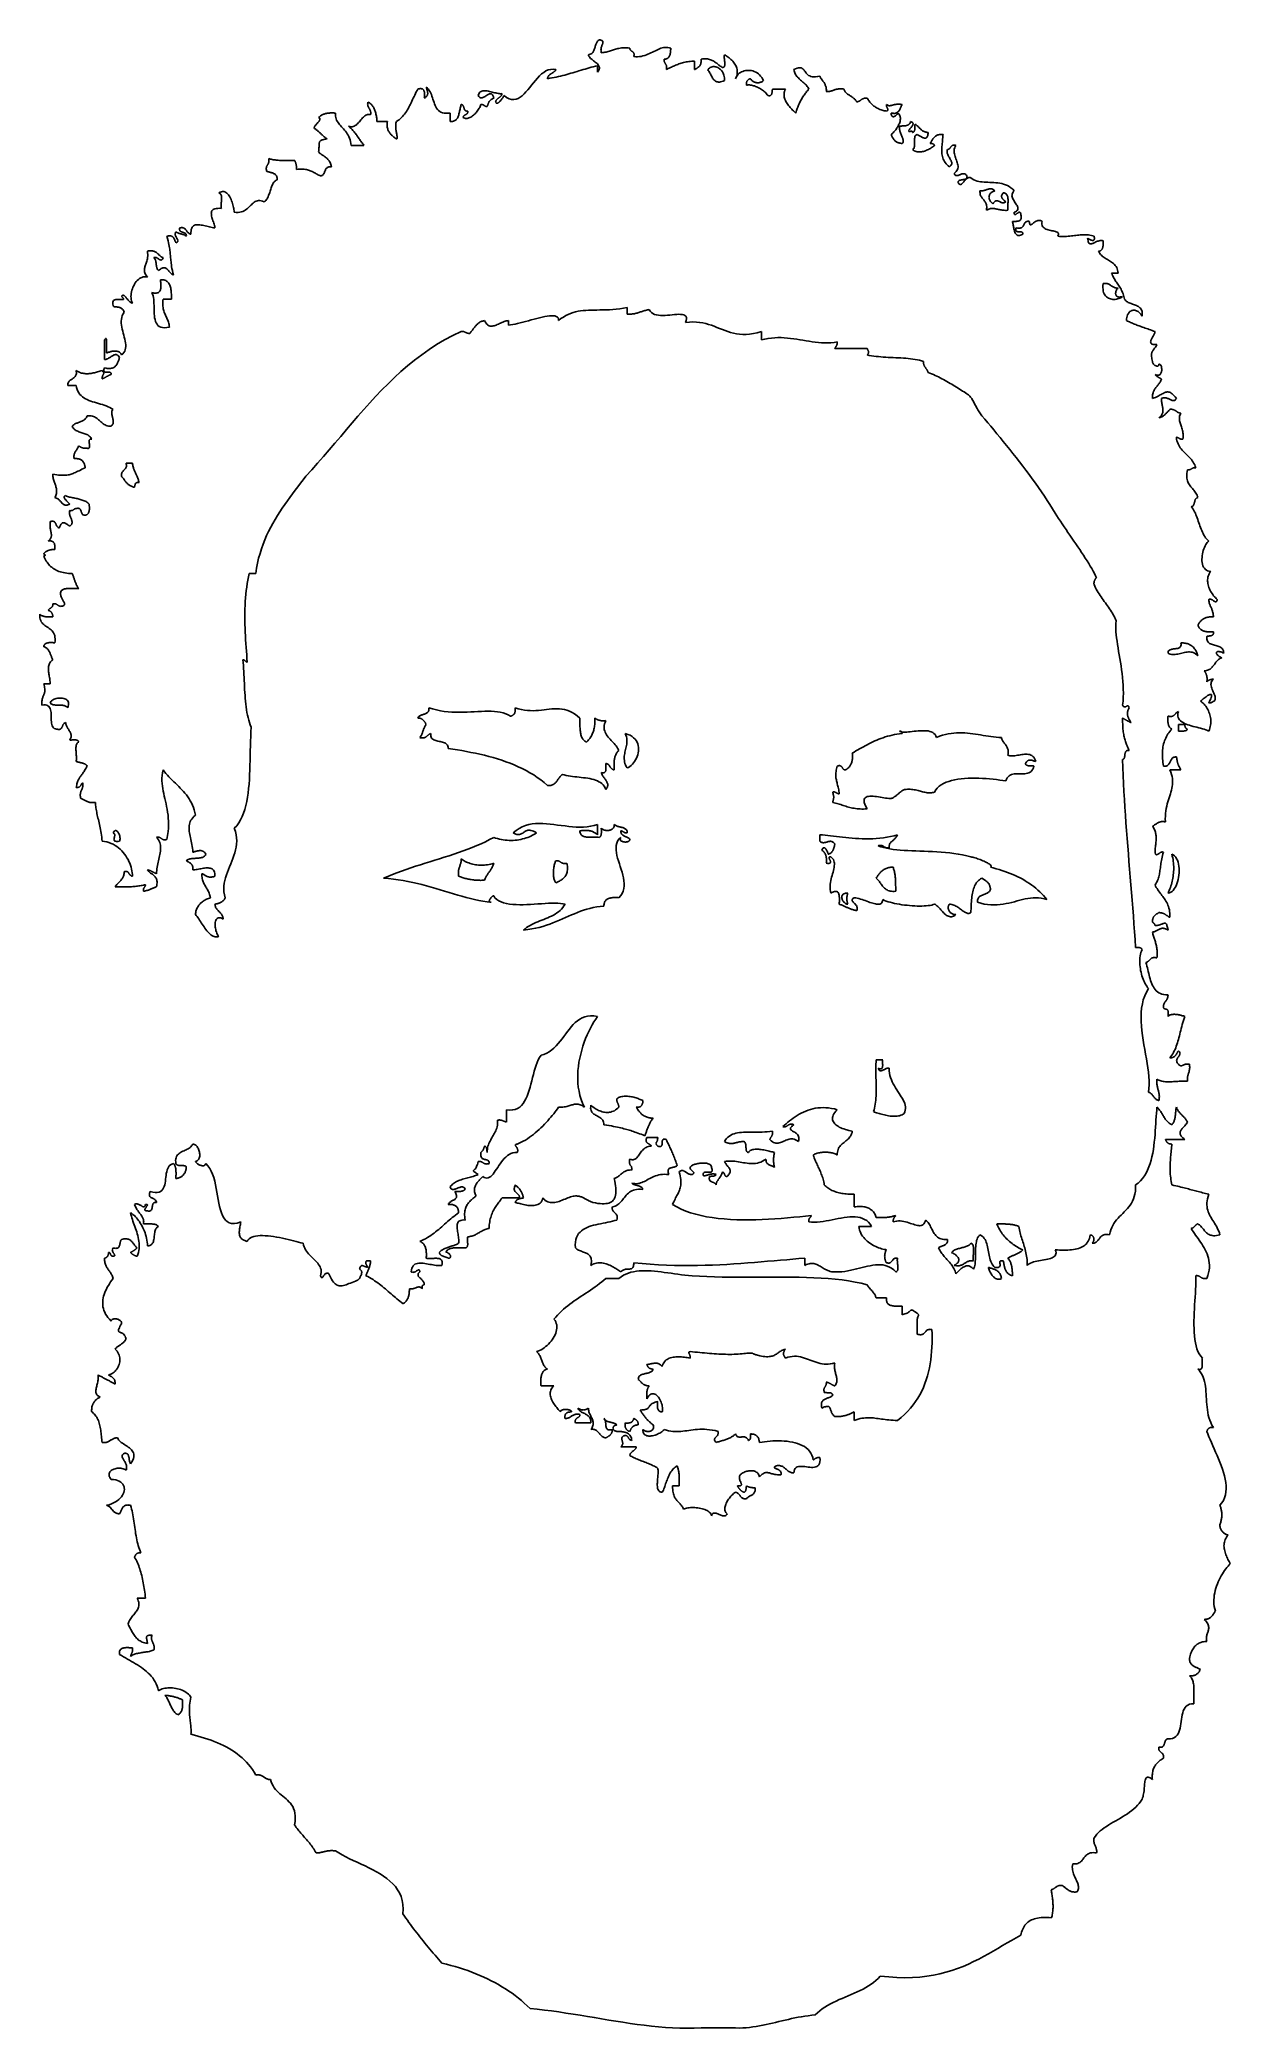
# Model space of a CAD drawing. Extents: x 0 to 1.82, y -2.75 to 0.29.
import ezdxf

# ---------------------------------------------------------------- set-up
doc = ezdxf.new("R2010")
doc.units = 0
doc.layers.get('0').update_dxf_attribs({"linetype": 'CONTINUOUS'})

msp = doc.modelspace()

# ---------------------------------------------------------------- linework, layer by layer
at = {"color": 7}
for points in [[(0.838, 0.2688), (0.8395, 0.269), (0.8409, 0.2694), (0.8421, 0.2699), (0.8431, 0.2705), (0.844, 0.2713), (0.8448, 0.2722), (0.8455, 0.2732), (0.8461, 0.2742), (0.8466, 0.2754), (0.8471, 0.2766), (0.8475, 0.2778), (0.8479, 0.2791), (0.8483, 0.2803), (0.8486, 0.2816), (0.849, 0.2829), (0.8494, 0.2841), (0.8498, 0.2853), (0.8503, 0.2865), (0.8508, 0.2876), (0.8514, 0.2886), (0.8521, 0.2895), (0.8529, 0.2903), (0.8538, 0.291), (0.8549, 0.2916)], [(0.8549, 0.2916), (0.8562, 0.2913), (0.8573, 0.291), (0.8583, 0.2906), (0.859, 0.2902), (0.8595, 0.2898), (0.8599, 0.2893), (0.8601, 0.2888), (0.8602, 0.2882), (0.8602, 0.2876), (0.8601, 0.2869), (0.8599, 0.2861), (0.8597, 0.2854), (0.8594, 0.2845), (0.8591, 0.2837), (0.8587, 0.2827), (0.8584, 0.2817), (0.8581, 0.2807), (0.8578, 0.2796), (0.8575, 0.2784), (0.8574, 0.2772), (0.8573, 0.2759), (0.8574, 0.2746), (0.8575, 0.2732), (0.8578, 0.2718)], [(0.8578, 0.2718), (0.8598, 0.2719), (0.8616, 0.2722), (0.8634, 0.2725), (0.8652, 0.2728), (0.8669, 0.2732), (0.8685, 0.2737), (0.8702, 0.2741), (0.8718, 0.2746), (0.8734, 0.2752), (0.8749, 0.2757), (0.8765, 0.2762), (0.8781, 0.2767), (0.8797, 0.2772), (0.8814, 0.2776), (0.8831, 0.2781), (0.8848, 0.2784), (0.8866, 0.2787), (0.8885, 0.279), (0.8904, 0.2792), (0.8924, 0.2793), (0.8945, 0.2793), (0.8967, 0.2792), (0.899, 0.279), (0.9014, 0.2787)], [(0.9014, 0.2787), (0.9014, 0.278), (0.9016, 0.2774), (0.9018, 0.2768), (0.902, 0.2763), (0.9024, 0.2758), (0.9027, 0.2754), (0.9032, 0.275), (0.9036, 0.2747), (0.9041, 0.2743), (0.9045, 0.274), (0.905, 0.2737), (0.9055, 0.2734), (0.9059, 0.273), (0.9064, 0.2726), (0.9068, 0.2722), (0.9071, 0.2718), (0.9074, 0.2713), (0.9077, 0.2707), (0.9078, 0.2701), (0.9079, 0.2694), (0.9079, 0.2687), (0.9079, 0.2678), (0.9077, 0.2669), (0.9073, 0.2658)], [(0.9073, 0.2658), (0.9104, 0.2656), (0.9133, 0.2656), (0.9161, 0.2658), (0.9189, 0.2662), (0.9215, 0.2668), (0.9241, 0.2675), (0.9266, 0.2684), (0.929, 0.2694), (0.9314, 0.2704), (0.9337, 0.2715), (0.936, 0.2726), (0.9382, 0.2737), (0.9404, 0.2748), (0.9425, 0.2759), (0.9446, 0.2769), (0.9467, 0.2778), (0.9488, 0.2785), (0.9509, 0.2792), (0.953, 0.2796), (0.9551, 0.2799), (0.9573, 0.28), (0.9594, 0.2798), (0.9616, 0.2794), (0.9638, 0.2787)], [(0.9638, 0.2787), (0.9638, 0.2777), (0.9638, 0.2767), (0.9637, 0.2757), (0.9637, 0.2747), (0.9636, 0.2737), (0.9635, 0.2727), (0.9634, 0.2717), (0.9632, 0.2708), (0.963, 0.2699), (0.9628, 0.269), (0.9625, 0.2681), (0.9622, 0.2673), (0.9618, 0.2665), (0.9614, 0.2658), (0.9609, 0.2651), (0.9604, 0.2645), (0.9598, 0.2639), (0.9592, 0.2634), (0.9585, 0.2629), (0.9577, 0.2625), (0.9569, 0.2622), (0.956, 0.262), (0.955, 0.2619), (0.9539, 0.2618)], [(0.7093, 0.2064), (0.7132, 0.2034), (0.717, 0.2015), (0.7207, 0.2004), (0.7241, 0.2002), (0.7275, 0.2008), (0.7307, 0.202), (0.7338, 0.2038), (0.7368, 0.2061), (0.7398, 0.2088), (0.7427, 0.2119), (0.7456, 0.2152), (0.7485, 0.2188), (0.7514, 0.2224), (0.7543, 0.226), (0.7572, 0.2296), (0.7602, 0.2331), (0.7633, 0.2363), (0.7665, 0.2393), (0.7698, 0.2418), (0.7732, 0.2439), (0.7768, 0.2454), (0.7805, 0.2464), (0.7844, 0.2466), (0.7885, 0.246)], [(0.7756, 0.2321), (0.7791, 0.2327), (0.7824, 0.2332), (0.7858, 0.2339), (0.7891, 0.2346), (0.7924, 0.2353), (0.7956, 0.2361), (0.7988, 0.2369), (0.802, 0.2377), (0.8051, 0.2386), (0.8083, 0.2395), (0.8114, 0.2404), (0.8145, 0.2413), (0.8176, 0.2422), (0.8207, 0.2432), (0.8237, 0.2441), (0.8268, 0.245), (0.8299, 0.246), (0.833, 0.2469), (0.8361, 0.2478), (0.8392, 0.2487), (0.8423, 0.2495), (0.8455, 0.2504), (0.8487, 0.2512), (0.8519, 0.2519)], [(0.7885, 0.246), (0.7881, 0.2453), (0.7876, 0.2446), (0.7871, 0.244), (0.7866, 0.2435), (0.786, 0.2429), (0.7854, 0.2424), (0.7847, 0.242), (0.7841, 0.2415), (0.7834, 0.2411), (0.7827, 0.2407), (0.782, 0.2402), (0.7813, 0.2398), (0.7806, 0.2394), (0.78, 0.2389), (0.7793, 0.2384), (0.7787, 0.2379), (0.7782, 0.2374), (0.7776, 0.2368), (0.7771, 0.2362), (0.7767, 0.2355), (0.7763, 0.2348), (0.776, 0.234), (0.7758, 0.2331), (0.7756, 0.2321)], [(0.8519, 0.242), (0.8531, 0.2436), (0.8539, 0.2451), (0.8545, 0.2465), (0.8548, 0.2478), (0.8548, 0.2491), (0.8546, 0.2503), (0.8542, 0.2514), (0.8536, 0.2525), (0.8528, 0.2535), (0.8519, 0.2546), (0.8509, 0.2556), (0.8498, 0.2565), (0.8486, 0.2575), (0.8474, 0.2584), (0.8461, 0.2594), (0.8449, 0.2603), (0.8437, 0.2613), (0.8425, 0.2622), (0.8415, 0.2632), (0.8405, 0.2643), (0.8396, 0.2653), (0.8389, 0.2664), (0.8384, 0.2676), (0.838, 0.2688)], [(0.9539, 0.2618), (0.9538, 0.2609), (0.9538, 0.26), (0.9539, 0.2593), (0.954, 0.2585), (0.9541, 0.2579), (0.9544, 0.2573), (0.9546, 0.2567), (0.9549, 0.2562), (0.9552, 0.2557), (0.9555, 0.2552), (0.9558, 0.2548), (0.9561, 0.2543), (0.9564, 0.2538), (0.9567, 0.2533), (0.957, 0.2528), (0.9572, 0.2523), (0.9574, 0.2517), (0.9575, 0.2511), (0.9576, 0.2505), (0.9576, 0.2497), (0.9576, 0.2489), (0.9574, 0.248), (0.9572, 0.2471), (0.9569, 0.246)], [(0.9569, 0.246), (0.9585, 0.2467), (0.9601, 0.2475), (0.9617, 0.2483), (0.9633, 0.249), (0.9649, 0.2498), (0.9665, 0.2505), (0.9681, 0.2513), (0.9697, 0.252), (0.9714, 0.2527), (0.973, 0.2534), (0.9747, 0.254), (0.9764, 0.2547), (0.9782, 0.2553), (0.98, 0.2558), (0.9818, 0.2564), (0.9836, 0.2569), (0.9856, 0.2573), (0.9875, 0.2577), (0.9895, 0.258), (0.9916, 0.2583), (0.9937, 0.2586), (0.9959, 0.2587), (0.9981, 0.2588), (1.0004, 0.2589)], [(1.0004, 0.246), (1.0011, 0.2464), (1.0017, 0.2467), (1.0023, 0.2471), (1.003, 0.2475), (1.0036, 0.2479), (1.0042, 0.2483), (1.0048, 0.2488), (1.0054, 0.2492), (1.006, 0.2497), (1.0066, 0.2502), (1.0071, 0.2508), (1.0076, 0.2513), (1.0081, 0.2519), (1.0086, 0.2526), (1.009, 0.2533), (1.0093, 0.254), (1.0096, 0.2548), (1.0099, 0.2556), (1.0101, 0.2565), (1.0103, 0.2574), (1.0104, 0.2584), (1.0105, 0.2595), (1.0104, 0.2606), (1.0104, 0.2618)], [(1.0104, 0.2618), (1.0125, 0.2622), (1.0145, 0.2623), (1.0165, 0.2624), (1.0183, 0.2623), (1.02, 0.2622), (1.0216, 0.2619), (1.0231, 0.2616), (1.0245, 0.2611), (1.0259, 0.2606), (1.0272, 0.2601), (1.0285, 0.2594), (1.0297, 0.2588), (1.0308, 0.258), (1.0319, 0.2572), (1.033, 0.2564), (1.0341, 0.2556), (1.0352, 0.2548), (1.0363, 0.2539), (1.0373, 0.253), (1.0384, 0.2522), (1.0395, 0.2514), (1.0407, 0.2505), (1.0418, 0.2497), (1.043, 0.249)], [(1.0203, 0.246), (1.0215, 0.2473), (1.0229, 0.2483), (1.0242, 0.2491), (1.0257, 0.2498), (1.0271, 0.2502), (1.0286, 0.2505), (1.0301, 0.2505), (1.0316, 0.2504), (1.033, 0.2502), (1.0345, 0.2497), (1.0359, 0.2491), (1.0372, 0.2484), (1.0385, 0.2474), (1.0398, 0.2464), (1.0409, 0.2452), (1.042, 0.2439), (1.0429, 0.2424), (1.0438, 0.2408), (1.0445, 0.2392), (1.0451, 0.2374), (1.0456, 0.2354), (1.0459, 0.2334), (1.046, 0.2313), (1.046, 0.2292)], [(1.046, 0.2292), (1.046, 0.2313), (1.0459, 0.2334), (1.0456, 0.2354), (1.0451, 0.2374), (1.0445, 0.2392), (1.0438, 0.2408), (1.0429, 0.2424), (1.042, 0.2439), (1.0409, 0.2452), (1.0398, 0.2464), (1.0385, 0.2474), (1.0372, 0.2484), (1.0359, 0.2491), (1.0345, 0.2497), (1.033, 0.2502), (1.0316, 0.2504), (1.0301, 0.2505), (1.0286, 0.2505), (1.0271, 0.2502), (1.0257, 0.2498), (1.0242, 0.2491), (1.0229, 0.2483), (1.0215, 0.2473), (1.0203, 0.246)], [(1.046, 0.2292), (1.0439, 0.2283), (1.0419, 0.2276), (1.0401, 0.2272), (1.0385, 0.227), (1.037, 0.2269), (1.0356, 0.2271), (1.0343, 0.2274), (1.0332, 0.2278), (1.0321, 0.2284), (1.0311, 0.2291), (1.0302, 0.23), (1.0294, 0.2309), (1.0286, 0.2319), (1.0279, 0.233), (1.0272, 0.2342), (1.0265, 0.2355), (1.0258, 0.2368), (1.0251, 0.2381), (1.0244, 0.2394), (1.0237, 0.2408), (1.0229, 0.2421), (1.0221, 0.2434), (1.0212, 0.2447), (1.0203, 0.246)], [(1.0203, 0.246), (1.0212, 0.2447), (1.0221, 0.2434), (1.0229, 0.2421), (1.0237, 0.2408), (1.0244, 0.2394), (1.0251, 0.2381), (1.0258, 0.2368), (1.0265, 0.2355), (1.0272, 0.2342), (1.0279, 0.233), (1.0286, 0.2319), (1.0294, 0.2309), (1.0302, 0.23), (1.0311, 0.2291), (1.0321, 0.2284), (1.0332, 0.2278), (1.0343, 0.2274), (1.0356, 0.2271), (1.037, 0.2269), (1.0385, 0.227), (1.0401, 0.2272), (1.0419, 0.2276), (1.0439, 0.2283), (1.046, 0.2292)], [(1.043, 0.249), (1.0438, 0.2492), (1.0445, 0.2495), (1.0451, 0.2499), (1.0455, 0.2504), (1.0459, 0.251), (1.0461, 0.2516), (1.0463, 0.2524), (1.0464, 0.2532), (1.0465, 0.2541), (1.0465, 0.255), (1.0465, 0.256), (1.0464, 0.257), (1.0463, 0.2581), (1.0462, 0.2591), (1.046, 0.2602), (1.0459, 0.2612), (1.0458, 0.2623), (1.0457, 0.2633), (1.0456, 0.2643), (1.0456, 0.2653), (1.0456, 0.2663), (1.0457, 0.2672), (1.0458, 0.268), (1.046, 0.2688)], [(1.046, 0.2688), (1.0474, 0.2679), (1.0488, 0.2669), (1.0502, 0.2659), (1.0517, 0.2649), (1.0531, 0.2638), (1.0545, 0.2626), (1.0559, 0.2614), (1.0572, 0.2602), (1.0585, 0.2588), (1.0597, 0.2575), (1.0608, 0.256), (1.0619, 0.2545), (1.0628, 0.253), (1.0636, 0.2514), (1.0643, 0.2497), (1.0649, 0.248), (1.0653, 0.2462), (1.0655, 0.2444), (1.0656, 0.2425), (1.0654, 0.2406), (1.0651, 0.2385), (1.0646, 0.2365), (1.0638, 0.2343), (1.0628, 0.2321)], [(1.0628, 0.2321), (1.0636, 0.234), (1.0646, 0.2358), (1.0657, 0.2374), (1.0671, 0.2389), (1.0686, 0.2403), (1.0703, 0.2414), (1.0722, 0.2424), (1.0741, 0.2432), (1.0761, 0.2439), (1.0783, 0.2444), (1.0804, 0.2447), (1.0827, 0.2448), (1.0849, 0.2447), (1.0871, 0.2444), (1.0893, 0.2439), (1.0915, 0.2431), (1.0937, 0.2422), (1.0957, 0.241), (1.0977, 0.2397), (1.0995, 0.238), (1.1012, 0.2362), (1.1028, 0.2341), (1.1042, 0.2318), (1.1054, 0.2292)], [(1.152, 0.246), (1.1547, 0.2473), (1.157, 0.2482), (1.159, 0.2487), (1.1608, 0.2489), (1.1623, 0.2488), (1.1636, 0.2485), (1.1648, 0.2479), (1.1658, 0.2472), (1.1667, 0.2463), (1.1675, 0.2452), (1.1684, 0.2441), (1.1692, 0.2429), (1.1701, 0.2417), (1.171, 0.2405), (1.172, 0.2393), (1.1732, 0.2382), (1.1745, 0.2372), (1.1761, 0.2364), (1.1779, 0.2357), (1.1799, 0.2352), (1.1823, 0.235), (1.185, 0.2351), (1.1881, 0.2354), (1.1916, 0.2361)], [(1.1748, 0.2163), (1.1741, 0.2177), (1.1733, 0.2191), (1.1724, 0.2204), (1.1715, 0.2216), (1.1705, 0.2227), (1.1694, 0.2239), (1.1683, 0.2249), (1.1671, 0.226), (1.1659, 0.227), (1.1647, 0.228), (1.1635, 0.229), (1.1623, 0.23), (1.1611, 0.2311), (1.1599, 0.2321), (1.1588, 0.2332), (1.1577, 0.2343), (1.1566, 0.2355), (1.1557, 0.2368), (1.1548, 0.2381), (1.154, 0.2395), (1.1533, 0.2409), (1.1528, 0.2425), (1.1523, 0.2442), (1.152, 0.246)], [(0.5448, 0.1668), (0.5469, 0.1681), (0.5488, 0.1695), (0.5507, 0.171), (0.5524, 0.1726), (0.5541, 0.1744), (0.5557, 0.1762), (0.5572, 0.1781), (0.5586, 0.18), (0.56, 0.1821), (0.5613, 0.1842), (0.5626, 0.1863), (0.5638, 0.1886), (0.565, 0.1908), (0.5661, 0.1931), (0.5673, 0.1954), (0.5684, 0.1977), (0.5695, 0.2001), (0.5706, 0.2024), (0.5717, 0.2048), (0.5728, 0.2071), (0.574, 0.2094), (0.5751, 0.2118), (0.5763, 0.214), (0.5775, 0.2163)], [(0.5775, 0.2163), (0.5788, 0.2166), (0.58, 0.2168), (0.5811, 0.2169), (0.5821, 0.2169), (0.583, 0.2168), (0.5838, 0.2166), (0.5845, 0.2164), (0.5852, 0.216), (0.5857, 0.2156), (0.5862, 0.215), (0.5866, 0.2145), (0.5869, 0.2138), (0.5872, 0.2131), (0.5874, 0.2123), (0.5876, 0.2115), (0.5877, 0.2106), (0.5878, 0.2097), (0.5878, 0.2088), (0.5878, 0.2078), (0.5878, 0.2067), (0.5877, 0.2057), (0.5877, 0.2046), (0.5875, 0.2035), (0.5874, 0.2024)], [(0.5874, 0.2024), (0.5884, 0.203), (0.5892, 0.2036), (0.5899, 0.2042), (0.5905, 0.2048), (0.5911, 0.2054), (0.5915, 0.206), (0.5919, 0.2066), (0.5922, 0.2072), (0.5924, 0.2078), (0.5925, 0.2085), (0.5926, 0.2091), (0.5926, 0.2097), (0.5926, 0.2104), (0.5925, 0.2111), (0.5924, 0.2118), (0.5923, 0.2125), (0.5921, 0.2132), (0.5919, 0.214), (0.5917, 0.2148), (0.5914, 0.2156), (0.5912, 0.2165), (0.5909, 0.2174), (0.5907, 0.2183), (0.5904, 0.2193)], [(0.5904, 0.2193), (0.5921, 0.2178), (0.5937, 0.2161), (0.595, 0.2142), (0.5962, 0.2122), (0.5973, 0.21), (0.5982, 0.2078), (0.5991, 0.2054), (0.5999, 0.203), (0.6007, 0.2006), (0.6015, 0.1982), (0.6023, 0.1958), (0.6032, 0.1935), (0.6041, 0.1913), (0.6051, 0.1891), (0.6063, 0.1871), (0.6076, 0.1853), (0.6092, 0.1836), (0.6109, 0.1822), (0.6128, 0.181), (0.615, 0.1801), (0.6176, 0.1795), (0.6204, 0.1792), (0.6235, 0.1792), (0.627, 0.1796)], [(0.6696, 0.2064), (0.6702, 0.2082), (0.671, 0.2097), (0.6719, 0.211), (0.673, 0.212), (0.6742, 0.2127), (0.6755, 0.2133), (0.6769, 0.2136), (0.6785, 0.2138), (0.6801, 0.2138), (0.6818, 0.2136), (0.6836, 0.2134), (0.6854, 0.2131), (0.6872, 0.2127), (0.6891, 0.2122), (0.6909, 0.2117), (0.6928, 0.2112), (0.6947, 0.2107), (0.6965, 0.2103), (0.6983, 0.2099), (0.7001, 0.2095), (0.7017, 0.2093), (0.7033, 0.2092), (0.7049, 0.2092), (0.7063, 0.2094)], [(1.0856, 0.2321), (1.0851, 0.232), (1.0847, 0.2318), (1.0842, 0.2317), (1.0837, 0.2315), (1.0833, 0.2312), (1.0829, 0.231), (1.0825, 0.2307), (1.0821, 0.2304), (1.0817, 0.2301), (1.0814, 0.2298), (1.0811, 0.2294), (1.0808, 0.229), (1.0805, 0.2286), (1.0803, 0.2282), (1.0801, 0.2277), (1.0799, 0.2272), (1.0798, 0.2267), (1.0796, 0.2261), (1.0796, 0.2256), (1.0795, 0.225), (1.0795, 0.2243), (1.0795, 0.2237), (1.0796, 0.223), (1.0797, 0.2222)], [(1.0797, 0.2222), (1.0807, 0.2224), (1.0819, 0.2225), (1.0831, 0.2226), (1.0844, 0.2225), (1.0857, 0.2224), (1.0872, 0.2221), (1.0886, 0.2218), (1.0901, 0.2214), (1.0917, 0.221), (1.0932, 0.2204), (1.0948, 0.2198), (1.0964, 0.2191), (1.098, 0.2184), (1.0995, 0.2176), (1.1011, 0.2167), (1.1026, 0.2158), (1.104, 0.2148), (1.1054, 0.2137), (1.1068, 0.2126), (1.1081, 0.2115), (1.1093, 0.2103), (1.1104, 0.209), (1.1114, 0.2077), (1.1124, 0.2064)], [(1.1054, 0.2292), (1.1047, 0.2285), (1.1039, 0.2279), (1.103, 0.2273), (1.1021, 0.2269), (1.1012, 0.2266), (1.1002, 0.2263), (1.0993, 0.2261), (1.0983, 0.226), (1.0973, 0.2259), (1.0964, 0.2259), (1.0954, 0.226), (1.0944, 0.2262), (1.0935, 0.2264), (1.0925, 0.2267), (1.0916, 0.227), (1.0908, 0.2274), (1.0899, 0.2278), (1.0891, 0.2283), (1.0884, 0.2289), (1.0877, 0.2294), (1.0871, 0.2301), (1.0865, 0.2307), (1.086, 0.2314), (1.0856, 0.2321)], [(1.1124, 0.2064), (1.1132, 0.2062), (1.1139, 0.2061), (1.1146, 0.206), (1.1152, 0.2061), (1.1158, 0.2062), (1.1162, 0.2064), (1.1167, 0.2067), (1.117, 0.207), (1.1173, 0.2073), (1.1176, 0.2078), (1.1179, 0.2082), (1.1181, 0.2087), (1.1182, 0.2093), (1.1184, 0.2099), (1.1185, 0.2105), (1.1186, 0.2111), (1.1187, 0.2117), (1.1188, 0.2124), (1.1188, 0.213), (1.1189, 0.2137), (1.119, 0.2144), (1.1191, 0.215), (1.1192, 0.2157), (1.1193, 0.2163)], [(1.1391, 0.2163), (1.1382, 0.2145), (1.1376, 0.2128), (1.1371, 0.2111), (1.1369, 0.2093), (1.1369, 0.2076), (1.137, 0.2058), (1.1373, 0.2041), (1.1377, 0.2024), (1.1383, 0.2007), (1.139, 0.199), (1.1398, 0.1974), (1.1407, 0.1957), (1.1417, 0.1941), (1.1428, 0.1926), (1.1439, 0.1911), (1.1451, 0.1896), (1.1464, 0.1881), (1.1476, 0.1868), (1.1489, 0.1854), (1.1501, 0.1841), (1.1514, 0.1829), (1.1526, 0.1818), (1.1538, 0.1807), (1.155, 0.1796)], [(1.155, 0.1796), (1.1555, 0.1815), (1.156, 0.1833), (1.1566, 0.1851), (1.1572, 0.1868), (1.1578, 0.1885), (1.1585, 0.1902), (1.1592, 0.1919), (1.1599, 0.1935), (1.1606, 0.1952), (1.1614, 0.1967), (1.1622, 0.1983), (1.163, 0.1998), (1.1639, 0.2013), (1.1647, 0.2028), (1.1656, 0.2043), (1.1665, 0.2057), (1.1675, 0.2071), (1.1685, 0.2085), (1.1695, 0.2098), (1.1705, 0.2112), (1.1715, 0.2125), (1.1726, 0.2138), (1.1737, 0.215), (1.1748, 0.2163)], [(1.1916, 0.2361), (1.192, 0.2351), (1.1924, 0.2342), (1.1929, 0.2333), (1.1934, 0.2325), (1.194, 0.2317), (1.1945, 0.2308), (1.1951, 0.2301), (1.1957, 0.2293), (1.1963, 0.2285), (1.1969, 0.2277), (1.1975, 0.2269), (1.198, 0.2261), (1.1986, 0.2252), (1.1991, 0.2243), (1.1996, 0.2234), (1.2, 0.2224), (1.2004, 0.2214), (1.2008, 0.2204), (1.2011, 0.2192), (1.2013, 0.218), (1.2015, 0.2167), (1.2016, 0.2153), (1.2016, 0.2139), (1.2015, 0.2123)], [(1.2015, 0.2123), (1.2028, 0.2124), (1.2041, 0.2124), (1.2053, 0.2126), (1.2064, 0.2128), (1.2074, 0.213), (1.2085, 0.2132), (1.2095, 0.2135), (1.2104, 0.2138), (1.2114, 0.2141), (1.2123, 0.2144), (1.2132, 0.2147), (1.2141, 0.215), (1.2151, 0.2154), (1.216, 0.2156), (1.217, 0.2159), (1.218, 0.2161), (1.2191, 0.2163), (1.2202, 0.2165), (1.2213, 0.2166), (1.2226, 0.2167), (1.2238, 0.2167), (1.2252, 0.2166), (1.2267, 0.2165), (1.2282, 0.2163)], [(1.2282, 0.2163), (1.2287, 0.2151), (1.2292, 0.214), (1.2298, 0.213), (1.2305, 0.212), (1.2312, 0.2111), (1.232, 0.2103), (1.2329, 0.2095), (1.2338, 0.2087), (1.2348, 0.208), (1.2358, 0.2073), (1.2368, 0.2067), (1.2378, 0.206), (1.2388, 0.2054), (1.2398, 0.2047), (1.2408, 0.204), (1.2418, 0.2034), (1.2428, 0.2027), (1.2437, 0.2019), (1.2446, 0.2012), (1.2454, 0.2004), (1.2462, 0.1995), (1.2469, 0.1985), (1.2475, 0.1976), (1.2481, 0.1965)], [(0.5052, 0.1767), (0.5054, 0.1779), (0.5055, 0.1789), (0.5055, 0.18), (0.5055, 0.1809), (0.5054, 0.1817), (0.5052, 0.1825), (0.5049, 0.1833), (0.5046, 0.184), (0.5043, 0.1847), (0.504, 0.1853), (0.5036, 0.186), (0.5032, 0.1866), (0.5029, 0.1872), (0.5025, 0.1878), (0.5022, 0.1885), (0.5018, 0.1891), (0.5016, 0.1898), (0.5013, 0.1906), (0.5011, 0.1914), (0.501, 0.1923), (0.5009, 0.1932), (0.501, 0.1942), (0.5011, 0.1953), (0.5013, 0.1965)], [(0.5013, 0.1965), (0.5025, 0.1958), (0.5036, 0.1951), (0.5047, 0.1943), (0.5057, 0.1935), (0.5066, 0.1926), (0.5075, 0.1917), (0.5083, 0.1907), (0.509, 0.1897), (0.5097, 0.1886), (0.5104, 0.1874), (0.511, 0.1862), (0.5115, 0.185), (0.512, 0.1837), (0.5125, 0.1823), (0.5129, 0.181), (0.5133, 0.1795), (0.5136, 0.1781), (0.5139, 0.1766), (0.5142, 0.175), (0.5144, 0.1734), (0.5147, 0.1718), (0.5148, 0.1702), (0.515, 0.1685), (0.5151, 0.1668)], [(0.627, 0.1668), (0.6288, 0.1667), (0.6304, 0.1669), (0.6319, 0.1672), (0.6332, 0.1676), (0.6343, 0.1682), (0.6354, 0.169), (0.6363, 0.1698), (0.6371, 0.1708), (0.6379, 0.1719), (0.6385, 0.173), (0.6391, 0.1743), (0.6396, 0.1756), (0.64, 0.1769), (0.6404, 0.1783), (0.6407, 0.1798), (0.6411, 0.1812), (0.6414, 0.1827), (0.6417, 0.1842), (0.642, 0.1856), (0.6423, 0.1871), (0.6426, 0.1885), (0.643, 0.1899), (0.6434, 0.1912), (0.6439, 0.1925)], [(0.6439, 0.1925), (0.6446, 0.1925), (0.6452, 0.1923), (0.6457, 0.192), (0.6461, 0.1917), (0.6465, 0.1913), (0.6468, 0.1908), (0.6471, 0.1903), (0.6473, 0.1897), (0.6475, 0.1891), (0.6477, 0.1885), (0.6479, 0.1878), (0.6481, 0.1872), (0.6483, 0.1865), (0.6485, 0.1859), (0.6487, 0.1853), (0.649, 0.1847), (0.6493, 0.1842), (0.6497, 0.1837), (0.6502, 0.1833), (0.6507, 0.183), (0.6513, 0.1828), (0.652, 0.1826), (0.6529, 0.1825), (0.6538, 0.1826)], [(0.6469, 0.1727), (0.648, 0.1721), (0.6492, 0.1716), (0.6504, 0.1714), (0.6517, 0.1714), (0.653, 0.1715), (0.6544, 0.1718), (0.6557, 0.1722), (0.6571, 0.1728), (0.6585, 0.1735), (0.6598, 0.1743), (0.6611, 0.1753), (0.6625, 0.1763), (0.6637, 0.1774), (0.665, 0.1786), (0.6662, 0.1799), (0.6673, 0.1812), (0.6684, 0.1826), (0.6694, 0.184), (0.6704, 0.1854), (0.6712, 0.1869), (0.672, 0.1883), (0.6726, 0.1897), (0.6732, 0.1911), (0.6736, 0.1925)], [(0.6538, 0.1826), (0.6539, 0.1818), (0.6539, 0.1811), (0.6538, 0.1804), (0.6536, 0.1799), (0.6534, 0.1794), (0.6531, 0.179), (0.6528, 0.1786), (0.6524, 0.1783), (0.652, 0.178), (0.6516, 0.1777), (0.6512, 0.1775), (0.6507, 0.1773), (0.6502, 0.1771), (0.6498, 0.1769), (0.6493, 0.1766), (0.6489, 0.1764), (0.6485, 0.1761), (0.6481, 0.1758), (0.6477, 0.1754), (0.6474, 0.175), (0.6472, 0.1746), (0.647, 0.174), (0.6469, 0.1734), (0.6469, 0.1727)], [(0.6934, 0.2024), (0.6929, 0.2045), (0.6922, 0.2062), (0.6915, 0.2075), (0.6908, 0.2084), (0.6899, 0.2089), (0.689, 0.2092), (0.688, 0.2092), (0.687, 0.2089), (0.686, 0.2085), (0.6849, 0.208), (0.6838, 0.2073), (0.6826, 0.2066), (0.6815, 0.2059), (0.6803, 0.2051), (0.6792, 0.2044), (0.678, 0.2038), (0.6769, 0.2033), (0.6757, 0.203), (0.6746, 0.2028), (0.6735, 0.2029), (0.6725, 0.2033), (0.6715, 0.204), (0.6705, 0.205), (0.6696, 0.2064)], [(0.6736, 0.1925), (0.6742, 0.1926), (0.6747, 0.1927), (0.6752, 0.1927), (0.6757, 0.1926), (0.6761, 0.1926), (0.6765, 0.1925), (0.6769, 0.1923), (0.6773, 0.1922), (0.6776, 0.192), (0.6779, 0.1918), (0.6782, 0.1916), (0.6786, 0.1914), (0.6789, 0.1912), (0.6792, 0.191), (0.6795, 0.1907), (0.6798, 0.1905), (0.6802, 0.1903), (0.6806, 0.1901), (0.681, 0.19), (0.6814, 0.1898), (0.6819, 0.1897), (0.6824, 0.1896), (0.6829, 0.1896), (0.6835, 0.1895)], [(0.6835, 0.1895), (0.6837, 0.19), (0.6839, 0.1906), (0.6841, 0.1911), (0.6843, 0.1916), (0.6845, 0.1921), (0.6846, 0.1927), (0.6848, 0.1932), (0.685, 0.1938), (0.6852, 0.1943), (0.6854, 0.1949), (0.6856, 0.1954), (0.6859, 0.196), (0.6862, 0.1965), (0.6865, 0.1971), (0.6869, 0.1976), (0.6873, 0.1982), (0.6878, 0.1987), (0.6884, 0.1993), (0.689, 0.1998), (0.6897, 0.2004), (0.6905, 0.2009), (0.6914, 0.2014), (0.6923, 0.2019), (0.6934, 0.2024)], [(0.7063, 0.2094), (0.7061, 0.2085), (0.7059, 0.2078), (0.7056, 0.2071), (0.7053, 0.2065), (0.7049, 0.2059), (0.7045, 0.2054), (0.704, 0.2049), (0.7035, 0.2045), (0.703, 0.2041), (0.7024, 0.2037), (0.7019, 0.2033), (0.7013, 0.2029), (0.7008, 0.2025), (0.7002, 0.2022), (0.6997, 0.2018), (0.6992, 0.2014), (0.6987, 0.2009), (0.6982, 0.2004), (0.6978, 0.1999), (0.6974, 0.1994), (0.697, 0.1987), (0.6968, 0.1981), (0.6965, 0.1973), (0.6964, 0.1965)], [(0.6964, 0.1965), (0.6967, 0.1957), (0.697, 0.1951), (0.6974, 0.1947), (0.6979, 0.1945), (0.6984, 0.1945), (0.6989, 0.1945), (0.6995, 0.1948), (0.7002, 0.1951), (0.7008, 0.1955), (0.7015, 0.196), (0.7021, 0.1967), (0.7028, 0.1973), (0.7035, 0.1981), (0.7042, 0.1989), (0.7048, 0.1997), (0.7055, 0.2005), (0.7061, 0.2014), (0.7067, 0.2022), (0.7072, 0.203), (0.7078, 0.2038), (0.7082, 0.2045), (0.7086, 0.2052), (0.709, 0.2058), (0.7093, 0.2064)], [(1.2481, 0.1965), (1.2488, 0.1966), (1.2495, 0.1968), (1.2501, 0.1971), (1.2507, 0.1973), (1.2513, 0.1976), (1.2519, 0.198), (1.2525, 0.1983), (1.253, 0.1987), (1.2536, 0.1991), (1.2541, 0.1994), (1.2547, 0.1998), (1.2552, 0.2002), (1.2558, 0.2006), (1.2564, 0.2009), (1.257, 0.2012), (1.2576, 0.2015), (1.2582, 0.2018), (1.2589, 0.202), (1.2596, 0.2022), (1.2604, 0.2024), (1.2612, 0.2025), (1.262, 0.2025), (1.2629, 0.2025), (1.2639, 0.2024)], [(1.2639, 0.2024), (1.2647, 0.2012), (1.2655, 0.2), (1.2663, 0.1988), (1.2671, 0.1977), (1.268, 0.1965), (1.269, 0.1954), (1.2699, 0.1944), (1.2709, 0.1933), (1.272, 0.1923), (1.2731, 0.1914), (1.2742, 0.1904), (1.2754, 0.1895), (1.2766, 0.1887), (1.2779, 0.1879), (1.2793, 0.1871), (1.2806, 0.1864), (1.2821, 0.1858), (1.2835, 0.1851), (1.2851, 0.1846), (1.2867, 0.1841), (1.2883, 0.1836), (1.29, 0.1832), (1.2918, 0.1829), (1.2936, 0.1826)], [(1.2936, 0.1826), (1.2942, 0.1829), (1.2946, 0.1831), (1.295, 0.1834), (1.2953, 0.1837), (1.2955, 0.184), (1.2956, 0.1843), (1.2956, 0.1846), (1.2956, 0.185), (1.2955, 0.1853), (1.2954, 0.1857), (1.2953, 0.1861), (1.2951, 0.1864), (1.2949, 0.1869), (1.2947, 0.1873), (1.2945, 0.1877), (1.2943, 0.1882), (1.2941, 0.1887), (1.2939, 0.1892), (1.2937, 0.1897), (1.2936, 0.1902), (1.2935, 0.1907), (1.2935, 0.1913), (1.2935, 0.1919), (1.2936, 0.1925)], [(1.2936, 0.1925), (1.2944, 0.192), (1.2951, 0.1915), (1.2958, 0.1912), (1.2965, 0.191), (1.2973, 0.1909), (1.298, 0.1908), (1.2988, 0.1909), (1.2996, 0.191), (1.3004, 0.1911), (1.3012, 0.1913), (1.302, 0.1915), (1.3029, 0.1918), (1.3038, 0.192), (1.3048, 0.1923), (1.3058, 0.1925), (1.3068, 0.1927), (1.3079, 0.1929), (1.3091, 0.1931), (1.3103, 0.1932), (1.3116, 0.1932), (1.3129, 0.1932), (1.3143, 0.193), (1.3158, 0.1928), (1.3174, 0.1925)], [(1.3174, 0.1925), (1.3169, 0.1918), (1.3165, 0.191), (1.3161, 0.1901), (1.3157, 0.1893), (1.3153, 0.1884), (1.3149, 0.1876), (1.3145, 0.1867), (1.3141, 0.1859), (1.3137, 0.185), (1.3133, 0.1842), (1.3128, 0.1835), (1.3123, 0.1827), (1.3118, 0.182), (1.3112, 0.1814), (1.3105, 0.1808), (1.3098, 0.1803), (1.3089, 0.1799), (1.3081, 0.1796), (1.3071, 0.1793), (1.306, 0.1791), (1.3048, 0.1791), (1.3035, 0.1792), (1.3021, 0.1793), (1.3006, 0.1796)], [(0.4191, 0.1569), (0.4192, 0.1575), (0.4195, 0.1582), (0.4199, 0.1589), (0.4204, 0.1596), (0.4209, 0.1604), (0.4215, 0.1611), (0.4222, 0.1619), (0.4228, 0.1627), (0.4235, 0.1635), (0.4242, 0.1643), (0.4249, 0.1651), (0.4255, 0.1659), (0.4261, 0.1667), (0.4266, 0.1674), (0.4271, 0.1681), (0.4275, 0.1688), (0.4278, 0.1695), (0.428, 0.1701), (0.428, 0.1707), (0.4279, 0.1712), (0.4277, 0.1717), (0.4273, 0.1721), (0.4268, 0.1724), (0.426, 0.1727)], [(0.4389, 0.14), (0.438, 0.1406), (0.4371, 0.1413), (0.4363, 0.142), (0.4355, 0.1426), (0.4346, 0.1433), (0.4338, 0.144), (0.433, 0.1448), (0.4322, 0.1455), (0.4314, 0.1462), (0.4306, 0.147), (0.4298, 0.1477), (0.429, 0.1484), (0.4282, 0.1492), (0.4273, 0.1499), (0.4265, 0.1507), (0.4257, 0.1514), (0.4249, 0.1521), (0.4241, 0.1528), (0.4233, 0.1535), (0.4224, 0.1542), (0.4216, 0.1549), (0.4208, 0.1556), (0.4199, 0.1562), (0.4191, 0.1569)], [(0.426, 0.1727), (0.4266, 0.1734), (0.4273, 0.1741), (0.4281, 0.1748), (0.4289, 0.1754), (0.4297, 0.1759), (0.4306, 0.1764), (0.4315, 0.1769), (0.4324, 0.1774), (0.4334, 0.1778), (0.4345, 0.1781), (0.4355, 0.1785), (0.4366, 0.1788), (0.4378, 0.179), (0.4389, 0.1793), (0.4401, 0.1794), (0.4413, 0.1796), (0.4426, 0.1797), (0.4438, 0.1798), (0.4451, 0.1799), (0.4464, 0.1799), (0.4477, 0.1799), (0.449, 0.1798), (0.4504, 0.1797), (0.4517, 0.1796)], [(0.4517, 0.1796), (0.4516, 0.1772), (0.4518, 0.175), (0.4522, 0.1729), (0.4527, 0.1709), (0.4535, 0.169), (0.4545, 0.1672), (0.4556, 0.1654), (0.4568, 0.1637), (0.4581, 0.1621), (0.4595, 0.1604), (0.461, 0.1588), (0.4625, 0.1571), (0.464, 0.1554), (0.4655, 0.1537), (0.467, 0.1519), (0.4685, 0.15), (0.4698, 0.148), (0.4711, 0.1459), (0.4723, 0.1437), (0.4733, 0.1414), (0.4741, 0.1388), (0.4748, 0.1361), (0.4753, 0.1332), (0.4755, 0.1301)], [(0.4715, 0.1598), (0.4735, 0.1591), (0.4753, 0.1588), (0.477, 0.1588), (0.4787, 0.1591), (0.4802, 0.1596), (0.4817, 0.1604), (0.4831, 0.1613), (0.4845, 0.1624), (0.4858, 0.1637), (0.487, 0.165), (0.4883, 0.1664), (0.4895, 0.1679), (0.4907, 0.1693), (0.4919, 0.1708), (0.4931, 0.1721), (0.4943, 0.1734), (0.4955, 0.1746), (0.4968, 0.1756), (0.498, 0.1764), (0.4994, 0.177), (0.5007, 0.1774), (0.5022, 0.1775), (0.5037, 0.1772), (0.5052, 0.1767)], [(0.4953, 0.1301), (0.4943, 0.1314), (0.4934, 0.1326), (0.4924, 0.1339), (0.4915, 0.1352), (0.4906, 0.1365), (0.4897, 0.1378), (0.4887, 0.1391), (0.4878, 0.1405), (0.4869, 0.1418), (0.486, 0.1431), (0.4851, 0.1444), (0.4842, 0.1457), (0.4832, 0.147), (0.4823, 0.1483), (0.4813, 0.1496), (0.4804, 0.1508), (0.4794, 0.152), (0.4783, 0.1532), (0.4773, 0.1544), (0.4762, 0.1556), (0.4751, 0.1567), (0.4739, 0.1578), (0.4728, 0.1588), (0.4715, 0.1598)], [(0.531, 0.1668), (0.5308, 0.1648), (0.5307, 0.163), (0.5307, 0.1613), (0.5308, 0.1597), (0.5309, 0.1582), (0.5312, 0.1567), (0.5315, 0.1554), (0.5319, 0.1541), (0.5324, 0.1529), (0.5329, 0.1518), (0.5335, 0.1507), (0.5342, 0.1497), (0.5349, 0.1487), (0.5357, 0.1478), (0.5364, 0.1469), (0.5373, 0.1461), (0.5382, 0.1453), (0.5391, 0.1445), (0.54, 0.1437), (0.5409, 0.143), (0.5419, 0.1422), (0.5429, 0.1415), (0.5439, 0.1408), (0.5448, 0.14)], [(0.5448, 0.14), (0.5453, 0.1402), (0.5456, 0.1406), (0.5458, 0.141), (0.5459, 0.1417), (0.546, 0.1424), (0.546, 0.1432), (0.5459, 0.1442), (0.5457, 0.1452), (0.5455, 0.1463), (0.5453, 0.1475), (0.5451, 0.1487), (0.5448, 0.15), (0.5446, 0.1514), (0.5444, 0.1528), (0.5441, 0.1542), (0.544, 0.1556), (0.5438, 0.1571), (0.5437, 0.1585), (0.5437, 0.16), (0.5437, 0.1614), (0.5439, 0.1628), (0.5441, 0.1642), (0.5444, 0.1655), (0.5448, 0.1668)], [(1.3006, 0.1796), (1.3008, 0.178), (1.3012, 0.1766), (1.3016, 0.1756), (1.3021, 0.1748), (1.3026, 0.1743), (1.3031, 0.174), (1.3037, 0.1739), (1.3043, 0.174), (1.305, 0.1743), (1.3056, 0.1746), (1.3063, 0.175), (1.307, 0.1756), (1.3077, 0.1761), (1.3083, 0.1766), (1.309, 0.1772), (1.3096, 0.1777), (1.3103, 0.1781), (1.3109, 0.1784), (1.3114, 0.1786), (1.3119, 0.1786), (1.3124, 0.1785), (1.3128, 0.1781), (1.3131, 0.1775), (1.3134, 0.1767)], [(1.3134, 0.1767), (1.314, 0.1756), (1.3144, 0.1745), (1.3146, 0.1734), (1.3147, 0.1721), (1.3147, 0.1708), (1.3146, 0.1695), (1.3144, 0.1682), (1.3141, 0.1668), (1.3136, 0.1654), (1.3131, 0.1639), (1.3125, 0.1625), (1.3118, 0.1611), (1.3111, 0.1597), (1.3103, 0.1583), (1.3094, 0.1569), (1.3085, 0.1555), (1.3076, 0.1542), (1.3066, 0.153), (1.3056, 0.1518), (1.3046, 0.1507), (1.3036, 0.1496), (1.3026, 0.1486), (1.3016, 0.1477), (1.3006, 0.147)], [(1.3174, 0.1331), (1.318, 0.1336), (1.3185, 0.1343), (1.3188, 0.135), (1.319, 0.1358), (1.3191, 0.1366), (1.319, 0.1375), (1.3188, 0.1385), (1.3186, 0.1396), (1.3182, 0.1407), (1.3178, 0.1418), (1.3174, 0.143), (1.3169, 0.1442), (1.3164, 0.1455), (1.3159, 0.1468), (1.3154, 0.1481), (1.3149, 0.1494), (1.3144, 0.1507), (1.314, 0.152), (1.3137, 0.1534), (1.3134, 0.1547), (1.3133, 0.156), (1.3132, 0.1573), (1.3132, 0.1586), (1.3134, 0.1598)], [(1.3134, 0.1598), (1.3144, 0.1598), (1.3154, 0.1598), (1.3164, 0.1598), (1.3174, 0.1599), (1.3183, 0.1599), (1.3193, 0.1599), (1.3202, 0.16), (1.3211, 0.1601), (1.322, 0.1602), (1.3228, 0.1603), (1.3237, 0.1605), (1.3244, 0.1607), (1.3252, 0.1609), (1.3259, 0.1612), (1.3266, 0.1615), (1.3272, 0.1619), (1.3278, 0.1623), (1.3283, 0.1628), (1.3288, 0.1633), (1.3292, 0.1638), (1.3296, 0.1645), (1.3299, 0.1652), (1.3301, 0.1659), (1.3303, 0.1668)], [(1.3303, 0.1668), (1.3314, 0.1664), (1.3323, 0.1659), (1.333, 0.1654), (1.3336, 0.1649), (1.3339, 0.1644), (1.3341, 0.1638), (1.3342, 0.1631), (1.3341, 0.1625), (1.3339, 0.1619), (1.3337, 0.1612), (1.3333, 0.1605), (1.3329, 0.1598), (1.3324, 0.1591), (1.3318, 0.1585), (1.3313, 0.1578), (1.3307, 0.1572), (1.3301, 0.1565), (1.3296, 0.1559), (1.329, 0.1553), (1.3285, 0.1547), (1.3281, 0.1542), (1.3277, 0.1537), (1.3275, 0.1533), (1.3273, 0.1529)], [(1.3273, 0.1529), (1.3274, 0.1523), (1.3276, 0.1519), (1.3278, 0.1516), (1.328, 0.1514), (1.3282, 0.1512), (1.3285, 0.1512), (1.3288, 0.1512), (1.3291, 0.1512), (1.3293, 0.1513), (1.3296, 0.1515), (1.33, 0.1516), (1.3303, 0.1518), (1.3306, 0.1519), (1.3309, 0.1521), (1.3312, 0.1522), (1.3315, 0.1522), (1.3318, 0.1522), (1.332, 0.1522), (1.3323, 0.1521), (1.3325, 0.1519), (1.3327, 0.1516), (1.3329, 0.1511), (1.3331, 0.1506), (1.3332, 0.1499)], [(1.3332, 0.1499), (1.3338, 0.1501), (1.3343, 0.1503), (1.3348, 0.1506), (1.3352, 0.1509), (1.3355, 0.1513), (1.3358, 0.1518), (1.336, 0.1523), (1.3362, 0.1528), (1.3364, 0.1534), (1.3365, 0.154), (1.3366, 0.1546), (1.3367, 0.1552), (1.3368, 0.1559), (1.3368, 0.1566), (1.3368, 0.1572), (1.3368, 0.1579), (1.3368, 0.1586), (1.3369, 0.1593), (1.3369, 0.1599), (1.3369, 0.1605), (1.3369, 0.1612), (1.337, 0.1617), (1.3371, 0.1623), (1.3372, 0.1628)], [(1.3372, 0.1628), (1.3383, 0.1619), (1.3393, 0.1611), (1.3402, 0.1603), (1.3411, 0.1595), (1.3419, 0.1587), (1.3427, 0.158), (1.3434, 0.1573), (1.3441, 0.1566), (1.3448, 0.1559), (1.3454, 0.1553), (1.3461, 0.1547), (1.3467, 0.1541), (1.3474, 0.1536), (1.3481, 0.1531), (1.3487, 0.1526), (1.3494, 0.1522), (1.3502, 0.1518), (1.351, 0.1514), (1.3518, 0.151), (1.3527, 0.1507), (1.3537, 0.1505), (1.3547, 0.1503), (1.3558, 0.1501), (1.357, 0.1499)], [(0.426, 0.1202), (0.4262, 0.122), (0.4264, 0.1237), (0.4265, 0.1252), (0.4265, 0.1267), (0.4266, 0.128), (0.4266, 0.1293), (0.4266, 0.1304), (0.4267, 0.1315), (0.4268, 0.1325), (0.4269, 0.1334), (0.427, 0.1342), (0.4272, 0.1349), (0.4275, 0.1356), (0.4279, 0.1362), (0.4283, 0.1368), (0.4289, 0.1373), (0.4296, 0.1378), (0.4304, 0.1382), (0.4314, 0.1386), (0.4325, 0.1389), (0.4338, 0.1392), (0.4353, 0.1395), (0.437, 0.1398), (0.4389, 0.14)], [(1.3006, 0.147), (1.3009, 0.146), (1.3013, 0.145), (1.3017, 0.1441), (1.3021, 0.1432), (1.3026, 0.1424), (1.303, 0.1416), (1.3035, 0.1408), (1.304, 0.1401), (1.3046, 0.1393), (1.3051, 0.1387), (1.3057, 0.138), (1.3064, 0.1374), (1.307, 0.1369), (1.3077, 0.1363), (1.3085, 0.1358), (1.3093, 0.1354), (1.3101, 0.1349), (1.311, 0.1346), (1.3119, 0.1342), (1.3129, 0.1339), (1.3139, 0.1336), (1.315, 0.1334), (1.3162, 0.1332), (1.3174, 0.1331)], [(1.3402, 0.147), (1.3393, 0.1466), (1.3385, 0.1461), (1.3379, 0.1455), (1.3374, 0.1447), (1.337, 0.1438), (1.3367, 0.1428), (1.3365, 0.1418), (1.3364, 0.1406), (1.3363, 0.1394), (1.3363, 0.1381), (1.3363, 0.1369), (1.3363, 0.1356), (1.3364, 0.1343), (1.3364, 0.133), (1.3364, 0.1317), (1.3364, 0.1305), (1.3363, 0.1294), (1.3361, 0.1283), (1.3359, 0.1273), (1.3356, 0.1264), (1.3352, 0.1256), (1.3347, 0.125), (1.334, 0.1245), (1.3332, 0.1242)], [(1.3332, 0.1242), (1.3345, 0.123), (1.3359, 0.1221), (1.3373, 0.1214), (1.3388, 0.1208), (1.3403, 0.1204), (1.3418, 0.1202), (1.3434, 0.1202), (1.345, 0.1202), (1.3467, 0.1204), (1.3483, 0.1207), (1.3499, 0.1211), (1.3516, 0.1216), (1.3532, 0.1221), (1.3547, 0.1228), (1.3563, 0.1234), (1.3577, 0.1242), (1.3592, 0.1249), (1.3605, 0.1257), (1.3618, 0.1265), (1.363, 0.1273), (1.3642, 0.128), (1.3652, 0.1288), (1.3661, 0.1295), (1.3669, 0.1301)], [(1.357, 0.1499), (1.357, 0.1482), (1.3568, 0.1467), (1.3566, 0.1454), (1.3562, 0.1443), (1.3558, 0.1434), (1.3554, 0.1426), (1.3548, 0.1421), (1.3542, 0.1417), (1.3535, 0.1414), (1.3528, 0.1413), (1.352, 0.1413), (1.3512, 0.1414), (1.3503, 0.1416), (1.3495, 0.1419), (1.3485, 0.1422), (1.3476, 0.1427), (1.3467, 0.1431), (1.3457, 0.1437), (1.3448, 0.1442), (1.3438, 0.1448), (1.3429, 0.1453), (1.342, 0.1459), (1.3411, 0.1464), (1.3402, 0.147)], [(1.36, 0.1331), (1.3606, 0.134), (1.3612, 0.1348), (1.3617, 0.1357), (1.3623, 0.1366), (1.3628, 0.1375), (1.3634, 0.1383), (1.3639, 0.1392), (1.3645, 0.14), (1.365, 0.1408), (1.3656, 0.1416), (1.3662, 0.1423), (1.3669, 0.143), (1.3676, 0.1437), (1.3684, 0.1443), (1.3692, 0.1448), (1.37, 0.1453), (1.371, 0.1458), (1.372, 0.1462), (1.373, 0.1465), (1.3742, 0.1468), (1.3754, 0.1469), (1.3768, 0.147), (1.3782, 0.147), (1.3798, 0.147)], [(1.3669, 0.1301), (1.3668, 0.1305), (1.3666, 0.1308), (1.3664, 0.1311), (1.3662, 0.1314), (1.3659, 0.1316), (1.3657, 0.1318), (1.3654, 0.132), (1.3651, 0.1322), (1.3648, 0.1324), (1.3645, 0.1325), (1.3642, 0.1326), (1.3638, 0.1327), (1.3635, 0.1328), (1.3631, 0.1329), (1.3628, 0.1329), (1.3624, 0.133), (1.3621, 0.133), (1.3618, 0.133), (1.3614, 0.1331), (1.3611, 0.1331), (1.3608, 0.1331), (1.3605, 0.1331), (1.3602, 0.1331), (1.36, 0.1331)], [(1.3798, 0.147), (1.3796, 0.1446), (1.3795, 0.1423), (1.3792, 0.1399), (1.379, 0.1376), (1.3788, 0.1353), (1.3785, 0.1329), (1.3783, 0.1307), (1.3782, 0.1284), (1.378, 0.1261), (1.378, 0.1239), (1.378, 0.1217), (1.3781, 0.1196), (1.3782, 0.1175), (1.3785, 0.1154), (1.3789, 0.1134), (1.3794, 0.1114), (1.3801, 0.1094), (1.3809, 0.1075), (1.3819, 0.1057), (1.383, 0.1039), (1.3844, 0.1022), (1.3859, 0.1005), (1.3877, 0.099), (1.3897, 0.0974)], [(1.3897, 0.0974), (1.3909, 0.0984), (1.3918, 0.0994), (1.3925, 0.1004), (1.393, 0.1013), (1.3932, 0.1023), (1.3933, 0.1033), (1.3931, 0.1043), (1.3929, 0.1052), (1.3925, 0.1062), (1.392, 0.1073), (1.3914, 0.1083), (1.3908, 0.1093), (1.3901, 0.1104), (1.3895, 0.1115), (1.3888, 0.1126), (1.3882, 0.1137), (1.3876, 0.1149), (1.387, 0.1161), (1.3866, 0.1173), (1.3863, 0.1186), (1.3862, 0.1199), (1.3862, 0.1213), (1.3863, 0.1227), (1.3867, 0.1242)], [(1.3867, 0.1242), (1.3874, 0.1242), (1.3881, 0.1243), (1.3886, 0.1246), (1.3891, 0.1248), (1.3896, 0.1251), (1.39, 0.1255), (1.3904, 0.1259), (1.3907, 0.1264), (1.3911, 0.1268), (1.3914, 0.1273), (1.3917, 0.1278), (1.392, 0.1283), (1.3924, 0.1287), (1.3928, 0.1291), (1.3932, 0.1295), (1.3936, 0.1299), (1.3941, 0.1302), (1.3947, 0.1304), (1.3953, 0.1306), (1.396, 0.1307), (1.3967, 0.1307), (1.3976, 0.1306), (1.3985, 0.1304), (1.3996, 0.1301)], [(1.3996, 0.1301), (1.3984, 0.1284), (1.3976, 0.1266), (1.397, 0.1248), (1.3968, 0.1229), (1.3967, 0.121), (1.3969, 0.1191), (1.3972, 0.1172), (1.3977, 0.1153), (1.3983, 0.1134), (1.399, 0.1115), (1.3996, 0.1096), (1.4003, 0.1077), (1.401, 0.1058), (1.4016, 0.104), (1.4021, 0.1021), (1.4025, 0.1003), (1.4027, 0.0986), (1.4027, 0.0968), (1.4024, 0.0951), (1.4019, 0.0935), (1.4011, 0.0919), (1.4, 0.0904), (1.3985, 0.0889), (1.3966, 0.0875)], [(0.3468, 0.0905), (0.3464, 0.0917), (0.3462, 0.0928), (0.3461, 0.0938), (0.3461, 0.0947), (0.3461, 0.0956), (0.3462, 0.0964), (0.3464, 0.0971), (0.3466, 0.0978), (0.3469, 0.0985), (0.3472, 0.0992), (0.3475, 0.0998), (0.3479, 0.1004), (0.3482, 0.101), (0.3485, 0.1017), (0.3489, 0.1023), (0.3492, 0.103), (0.3494, 0.1037), (0.3497, 0.1044), (0.3499, 0.1052), (0.35, 0.1061), (0.35, 0.107), (0.35, 0.108), (0.3499, 0.1091), (0.3497, 0.1103)], [(0.3497, 0.1103), (0.351, 0.1098), (0.3523, 0.1094), (0.3537, 0.109), (0.3551, 0.1087), (0.3565, 0.1084), (0.358, 0.1082), (0.3595, 0.108), (0.3611, 0.1078), (0.3627, 0.1076), (0.3643, 0.1075), (0.366, 0.1074), (0.3677, 0.1073), (0.3694, 0.1073), (0.3711, 0.1073), (0.3729, 0.1072), (0.3747, 0.1072), (0.3765, 0.1072), (0.3783, 0.1072), (0.3801, 0.1073), (0.3819, 0.1073), (0.3838, 0.1073), (0.3856, 0.1073), (0.3875, 0.1073), (0.3893, 0.1073)], [(0.3893, 0.1073), (0.3896, 0.107), (0.3898, 0.1066), (0.39, 0.1061), (0.3902, 0.1057), (0.3904, 0.1052), (0.3906, 0.1048), (0.3908, 0.1043), (0.391, 0.1037), (0.3912, 0.1032), (0.3913, 0.1027), (0.3914, 0.1021), (0.3916, 0.1015), (0.3917, 0.1009), (0.3918, 0.1003), (0.3919, 0.0997), (0.392, 0.099), (0.3921, 0.0984), (0.3921, 0.0977), (0.3922, 0.097), (0.3922, 0.0964), (0.3923, 0.0956), (0.3923, 0.0949), (0.3923, 0.0942), (0.3923, 0.0935)], [(0.3923, 0.0935), (0.3945, 0.0938), (0.3966, 0.094), (0.3986, 0.0941), (0.4005, 0.0941), (0.4023, 0.094), (0.404, 0.0939), (0.4057, 0.0936), (0.4073, 0.0933), (0.4089, 0.0929), (0.4104, 0.0925), (0.4118, 0.092), (0.4132, 0.0915), (0.4146, 0.0909), (0.416, 0.0903), (0.4173, 0.0897), (0.4186, 0.089), (0.4199, 0.0883), (0.4211, 0.0876), (0.4224, 0.0869), (0.4237, 0.0862), (0.425, 0.0855), (0.4263, 0.0849), (0.4276, 0.0842), (0.429, 0.0836)], [(0.4458, 0.0974), (0.4453, 0.0993), (0.4447, 0.1011), (0.4441, 0.1027), (0.4434, 0.1041), (0.4426, 0.1055), (0.4419, 0.1067), (0.4411, 0.1078), (0.4402, 0.1088), (0.4394, 0.1098), (0.4385, 0.1106), (0.4376, 0.1114), (0.4366, 0.1122), (0.4357, 0.1129), (0.4348, 0.1135), (0.4338, 0.1141), (0.4329, 0.1147), (0.432, 0.1153), (0.431, 0.116), (0.4301, 0.1166), (0.4292, 0.1172), (0.4284, 0.1179), (0.4275, 0.1186), (0.4267, 0.1194), (0.426, 0.1202)], [(0.429, 0.0836), (0.43, 0.0838), (0.4309, 0.0841), (0.4317, 0.0845), (0.4324, 0.0851), (0.433, 0.0857), (0.4335, 0.0864), (0.434, 0.0872), (0.4344, 0.088), (0.4348, 0.0889), (0.4352, 0.0898), (0.4355, 0.0907), (0.4359, 0.0916), (0.4363, 0.0925), (0.4367, 0.0934), (0.4372, 0.0942), (0.4377, 0.0949), (0.4383, 0.0956), (0.439, 0.0962), (0.4398, 0.0968), (0.4407, 0.0972), (0.4417, 0.0974), (0.4429, 0.0976), (0.4443, 0.0976), (0.4458, 0.0974)], [(0.3428, 0.0439), (0.3441, 0.045), (0.3452, 0.0462), (0.3463, 0.0475), (0.3472, 0.0488), (0.3481, 0.0503), (0.3488, 0.0519), (0.3495, 0.0535), (0.3501, 0.0551), (0.3507, 0.0568), (0.3513, 0.0585), (0.3518, 0.0602), (0.3523, 0.0619), (0.3529, 0.0636), (0.3534, 0.0653), (0.354, 0.0669), (0.3546, 0.0685), (0.3553, 0.07), (0.356, 0.0714), (0.3568, 0.0727), (0.3578, 0.074), (0.3588, 0.0751), (0.3599, 0.0761), (0.3612, 0.0769), (0.3626, 0.0776)], [(0.3626, 0.0776), (0.3627, 0.0788), (0.3626, 0.0799), (0.3625, 0.0809), (0.3623, 0.0819), (0.362, 0.0827), (0.3617, 0.0835), (0.3612, 0.0843), (0.3607, 0.0849), (0.3601, 0.0855), (0.3595, 0.0861), (0.3588, 0.0866), (0.358, 0.087), (0.3572, 0.0874), (0.3564, 0.0878), (0.3555, 0.0882), (0.3546, 0.0885), (0.3537, 0.0888), (0.3527, 0.089), (0.3517, 0.0893), (0.3507, 0.0895), (0.3497, 0.0898), (0.3487, 0.09), (0.3477, 0.0903), (0.3468, 0.0905)], [(1.3966, 0.0875), (1.3971, 0.0864), (1.3977, 0.0856), (1.3984, 0.0849), (1.3991, 0.0845), (1.3998, 0.0842), (1.4006, 0.0841), (1.4014, 0.0842), (1.4022, 0.0843), (1.4031, 0.0845), (1.404, 0.0848), (1.4049, 0.0852), (1.4058, 0.0855), (1.4067, 0.0859), (1.4077, 0.0863), (1.4086, 0.0866), (1.4095, 0.0868), (1.4105, 0.0869), (1.4114, 0.087), (1.4123, 0.0869), (1.4132, 0.0866), (1.414, 0.0862), (1.4149, 0.0855), (1.4157, 0.0847), (1.4164, 0.0836)], [(1.4164, 0.0836), (1.4165, 0.0825), (1.4164, 0.0816), (1.4162, 0.0809), (1.4158, 0.0802), (1.4154, 0.0797), (1.4148, 0.0792), (1.4142, 0.0789), (1.4135, 0.0786), (1.4127, 0.0783), (1.4119, 0.0782), (1.4111, 0.078), (1.4102, 0.0779), (1.4094, 0.0777), (1.4085, 0.0776), (1.4077, 0.0775), (1.4068, 0.0773), (1.406, 0.0771), (1.4053, 0.0769), (1.4046, 0.0766), (1.404, 0.0762), (1.4035, 0.0757), (1.4031, 0.0751), (1.4028, 0.0745), (1.4026, 0.0737)], [(1.4026, 0.0737), (1.4034, 0.0725), (1.4042, 0.0716), (1.405, 0.071), (1.4058, 0.0707), (1.4065, 0.0706), (1.4072, 0.0707), (1.4079, 0.071), (1.4086, 0.0715), (1.4093, 0.0721), (1.41, 0.0728), (1.4107, 0.0737), (1.4114, 0.0745), (1.4121, 0.0754), (1.4128, 0.0764), (1.4136, 0.0773), (1.4144, 0.0781), (1.4152, 0.0789), (1.4161, 0.0796), (1.417, 0.0802), (1.418, 0.0807), (1.419, 0.081), (1.42, 0.0811), (1.4212, 0.081), (1.4224, 0.0806)], [(1.4224, 0.0806), (1.4245, 0.079), (1.4268, 0.0777), (1.4292, 0.0767), (1.4318, 0.0758), (1.4344, 0.0752), (1.4371, 0.0747), (1.4398, 0.0744), (1.4427, 0.0741), (1.4455, 0.074), (1.4485, 0.0739), (1.4514, 0.0738), (1.4544, 0.0737), (1.4575, 0.0735), (1.4605, 0.0733), (1.4635, 0.073), (1.4665, 0.0725), (1.4694, 0.0719), (1.4724, 0.0711), (1.4753, 0.0701), (1.4781, 0.0689), (1.4809, 0.0673), (1.4836, 0.0655), (1.4862, 0.0633), (1.4887, 0.0608)], [(1.4362, 0.0608), (1.4375, 0.0607), (1.4386, 0.0607), (1.4397, 0.0608), (1.4408, 0.061), (1.4419, 0.0612), (1.4429, 0.0615), (1.4438, 0.0618), (1.4448, 0.0621), (1.4457, 0.0624), (1.4466, 0.0628), (1.4475, 0.0631), (1.4484, 0.0634), (1.4492, 0.0636), (1.4501, 0.0639), (1.4509, 0.064), (1.4518, 0.0641), (1.4527, 0.0641), (1.4535, 0.064), (1.4544, 0.0638), (1.4553, 0.0635), (1.4562, 0.063), (1.4571, 0.0624), (1.458, 0.0617), (1.459, 0.0608)], [(1.459, 0.0608), (1.458, 0.0617), (1.4571, 0.0624), (1.4562, 0.063), (1.4553, 0.0635), (1.4544, 0.0638), (1.4535, 0.064), (1.4527, 0.0641), (1.4518, 0.0641), (1.4509, 0.064), (1.4501, 0.0639), (1.4492, 0.0636), (1.4484, 0.0634), (1.4475, 0.0631), (1.4466, 0.0628), (1.4457, 0.0624), (1.4448, 0.0621), (1.4438, 0.0618), (1.4429, 0.0615), (1.4419, 0.0612), (1.4408, 0.061), (1.4397, 0.0608), (1.4386, 0.0607), (1.4375, 0.0607), (1.4362, 0.0608)], [(1.4461, 0.0311), (1.4464, 0.0331), (1.4466, 0.0349), (1.4465, 0.0366), (1.4464, 0.0382), (1.4461, 0.0396), (1.4457, 0.0409), (1.4452, 0.0421), (1.4447, 0.0432), (1.4441, 0.0442), (1.4434, 0.0452), (1.4427, 0.0461), (1.4419, 0.047), (1.4412, 0.0479), (1.4404, 0.0488), (1.4397, 0.0497), (1.439, 0.0507), (1.4384, 0.0516), (1.4378, 0.0527), (1.4373, 0.0538), (1.4368, 0.0549), (1.4365, 0.0562), (1.4363, 0.0576), (1.4362, 0.0591), (1.4362, 0.0608)], [(1.4362, 0.0608), (1.4362, 0.0591), (1.4363, 0.0576), (1.4365, 0.0562), (1.4368, 0.0549), (1.4373, 0.0538), (1.4378, 0.0527), (1.4384, 0.0516), (1.439, 0.0507), (1.4397, 0.0497), (1.4404, 0.0488), (1.4412, 0.0479), (1.4419, 0.047), (1.4427, 0.0461), (1.4434, 0.0452), (1.4441, 0.0442), (1.4447, 0.0432), (1.4452, 0.0421), (1.4457, 0.0409), (1.4461, 0.0396), (1.4464, 0.0382), (1.4465, 0.0366), (1.4466, 0.0349), (1.4464, 0.0331), (1.4461, 0.0311)], [(1.459, 0.0608), (1.4577, 0.0604), (1.4565, 0.0599), (1.4554, 0.0594), (1.4544, 0.0588), (1.4535, 0.0581), (1.4527, 0.0574), (1.452, 0.0567), (1.4514, 0.0559), (1.4509, 0.055), (1.4506, 0.0542), (1.4503, 0.0533), (1.4501, 0.0524), (1.45, 0.0514), (1.4501, 0.0505), (1.4502, 0.0495), (1.4504, 0.0485), (1.4508, 0.0476), (1.4512, 0.0466), (1.4518, 0.0456), (1.4524, 0.0446), (1.4532, 0.0437), (1.454, 0.0428), (1.455, 0.0419), (1.4561, 0.041)], [(1.4561, 0.041), (1.455, 0.0419), (1.454, 0.0428), (1.4532, 0.0437), (1.4524, 0.0446), (1.4518, 0.0456), (1.4512, 0.0466), (1.4508, 0.0476), (1.4504, 0.0485), (1.4502, 0.0495), (1.4501, 0.0505), (1.45, 0.0514), (1.4501, 0.0524), (1.4503, 0.0533), (1.4506, 0.0542), (1.4509, 0.055), (1.4514, 0.0559), (1.452, 0.0567), (1.4527, 0.0574), (1.4535, 0.0581), (1.4544, 0.0588), (1.4554, 0.0594), (1.4565, 0.0599), (1.4577, 0.0604), (1.459, 0.0608)], [(1.4887, 0.0608), (1.4872, 0.0593), (1.4862, 0.0578), (1.4855, 0.0563), (1.4852, 0.0547), (1.4851, 0.0532), (1.4854, 0.0516), (1.4859, 0.0501), (1.4865, 0.0486), (1.4873, 0.047), (1.4883, 0.0455), (1.4892, 0.0441), (1.4902, 0.0426), (1.4912, 0.0411), (1.4921, 0.0397), (1.4929, 0.0384), (1.4936, 0.037), (1.4941, 0.0357), (1.4943, 0.0345), (1.4943, 0.0333), (1.494, 0.0321), (1.4933, 0.031), (1.4922, 0.03), (1.4907, 0.029), (1.4887, 0.0281)], [(0.2675, 0.0043), (0.2672, 0.0061), (0.2668, 0.0079), (0.2663, 0.0097), (0.2658, 0.0115), (0.2652, 0.0133), (0.2646, 0.0151), (0.264, 0.0169), (0.2635, 0.0186), (0.263, 0.0203), (0.2626, 0.022), (0.2623, 0.0236), (0.2621, 0.0251), (0.262, 0.0266), (0.2621, 0.0279), (0.2624, 0.0292), (0.263, 0.0303), (0.2637, 0.0313), (0.2647, 0.0322), (0.266, 0.0329), (0.2676, 0.0335), (0.2695, 0.0339), (0.2718, 0.0341), (0.2744, 0.0342), (0.2774, 0.034)], [(0.2735, 0.0578), (0.2755, 0.0588), (0.2774, 0.0595), (0.2793, 0.0597), (0.281, 0.0596), (0.2826, 0.0592), (0.2841, 0.0585), (0.2856, 0.0575), (0.2869, 0.0563), (0.2881, 0.0549), (0.2893, 0.0533), (0.2903, 0.0515), (0.2913, 0.0496), (0.2922, 0.0477), (0.293, 0.0457), (0.2937, 0.0436), (0.2944, 0.0415), (0.295, 0.0395), (0.2955, 0.0375), (0.2959, 0.0356), (0.2963, 0.0337), (0.2966, 0.0321), (0.2969, 0.0305), (0.2971, 0.0292), (0.2972, 0.0281)], [(0.2774, 0.034), (0.2772, 0.0349), (0.2771, 0.0359), (0.277, 0.037), (0.277, 0.0381), (0.277, 0.0392), (0.2771, 0.0404), (0.2772, 0.0416), (0.2773, 0.0428), (0.2774, 0.0441), (0.2775, 0.0453), (0.2776, 0.0466), (0.2777, 0.0478), (0.2777, 0.049), (0.2777, 0.0501), (0.2777, 0.0513), (0.2776, 0.0523), (0.2774, 0.0533), (0.2771, 0.0542), (0.2768, 0.0551), (0.2764, 0.0558), (0.2758, 0.0565), (0.2752, 0.0571), (0.2744, 0.0575), (0.2735, 0.0578)], [(0.2972, 0.0281), (0.3002, 0.0278), (0.3029, 0.0278), (0.3055, 0.0281), (0.3078, 0.0286), (0.31, 0.0293), (0.312, 0.0303), (0.3139, 0.0314), (0.3156, 0.0326), (0.3173, 0.034), (0.3189, 0.0354), (0.3204, 0.0368), (0.3219, 0.0383), (0.3233, 0.0397), (0.3247, 0.041), (0.3262, 0.0422), (0.3277, 0.0434), (0.3292, 0.0443), (0.3308, 0.0451), (0.3325, 0.0456), (0.3343, 0.0459), (0.3362, 0.0459), (0.3382, 0.0456), (0.3404, 0.045), (0.3428, 0.0439)], [(1.4788, 0.0311), (1.4769, 0.031), (1.4751, 0.031), (1.4733, 0.0311), (1.4717, 0.0312), (1.4701, 0.0314), (1.4686, 0.0316), (1.4671, 0.0319), (1.4657, 0.0322), (1.4644, 0.0325), (1.4631, 0.0328), (1.4619, 0.033), (1.4606, 0.0333), (1.4594, 0.0335), (1.4583, 0.0337), (1.4571, 0.0339), (1.4559, 0.0339), (1.4548, 0.0339), (1.4536, 0.0339), (1.4524, 0.0337), (1.4513, 0.0334), (1.45, 0.033), (1.4488, 0.0325), (1.4475, 0.0319), (1.4461, 0.0311)], [(1.4461, 0.0311), (1.4475, 0.0319), (1.4488, 0.0325), (1.45, 0.033), (1.4513, 0.0334), (1.4524, 0.0337), (1.4536, 0.0339), (1.4548, 0.0339), (1.4559, 0.0339), (1.4571, 0.0339), (1.4583, 0.0337), (1.4594, 0.0335), (1.4606, 0.0333), (1.4619, 0.033), (1.4631, 0.0328), (1.4644, 0.0325), (1.4657, 0.0322), (1.4671, 0.0319), (1.4686, 0.0316), (1.4701, 0.0314), (1.4717, 0.0312), (1.4733, 0.0311), (1.4751, 0.031), (1.4769, 0.031), (1.4788, 0.0311)], [(1.4561, 0.041), (1.457, 0.0423), (1.4579, 0.0434), (1.4588, 0.0443), (1.4597, 0.0449), (1.4605, 0.0454), (1.4612, 0.0456), (1.462, 0.0457), (1.4627, 0.0457), (1.4635, 0.0456), (1.4642, 0.0453), (1.4649, 0.045), (1.4656, 0.0447), (1.4663, 0.0443), (1.467, 0.0439), (1.4678, 0.0435), (1.4685, 0.0432), (1.4693, 0.0429), (1.4701, 0.0426), (1.471, 0.0425), (1.4718, 0.0425), (1.4728, 0.0426), (1.4737, 0.0429), (1.4748, 0.0433), (1.4759, 0.0439)], [(1.4759, 0.0439), (1.4748, 0.0433), (1.4737, 0.0429), (1.4728, 0.0426), (1.4718, 0.0425), (1.471, 0.0425), (1.4701, 0.0426), (1.4693, 0.0429), (1.4685, 0.0432), (1.4678, 0.0435), (1.467, 0.0439), (1.4663, 0.0443), (1.4656, 0.0447), (1.4649, 0.045), (1.4642, 0.0453), (1.4635, 0.0456), (1.4627, 0.0457), (1.462, 0.0457), (1.4612, 0.0456), (1.4605, 0.0454), (1.4597, 0.0449), (1.4588, 0.0443), (1.4579, 0.0434), (1.457, 0.0423), (1.4561, 0.041)], [(1.4759, 0.0439), (1.4752, 0.0446), (1.4746, 0.0451), (1.474, 0.0457), (1.4734, 0.0462), (1.4729, 0.0467), (1.4723, 0.0472), (1.4718, 0.0477), (1.4713, 0.0482), (1.4709, 0.0487), (1.4705, 0.0492), (1.4701, 0.0496), (1.4698, 0.0501), (1.4695, 0.0506), (1.4694, 0.0512), (1.4692, 0.0517), (1.4692, 0.0522), (1.4692, 0.0528), (1.4693, 0.0534), (1.4695, 0.0541), (1.4698, 0.0547), (1.4702, 0.0554), (1.4706, 0.0562), (1.4712, 0.057), (1.4719, 0.0578)], [(1.4719, 0.0578), (1.4712, 0.057), (1.4706, 0.0562), (1.4702, 0.0554), (1.4698, 0.0547), (1.4695, 0.0541), (1.4693, 0.0534), (1.4692, 0.0528), (1.4692, 0.0522), (1.4692, 0.0517), (1.4694, 0.0512), (1.4695, 0.0506), (1.4698, 0.0501), (1.4701, 0.0496), (1.4705, 0.0492), (1.4709, 0.0487), (1.4713, 0.0482), (1.4718, 0.0477), (1.4723, 0.0472), (1.4729, 0.0467), (1.4734, 0.0462), (1.474, 0.0457), (1.4746, 0.0451), (1.4752, 0.0446), (1.4759, 0.0439)], [(1.4719, 0.0578), (1.4732, 0.0576), (1.4743, 0.0573), (1.4753, 0.0568), (1.4761, 0.0562), (1.4768, 0.0554), (1.4774, 0.0546), (1.4779, 0.0537), (1.4783, 0.0526), (1.4786, 0.0515), (1.4788, 0.0503), (1.479, 0.0491), (1.4791, 0.0478), (1.4791, 0.0464), (1.4791, 0.045), (1.4791, 0.0436), (1.479, 0.0422), (1.4789, 0.0407), (1.4789, 0.0393), (1.4788, 0.0378), (1.4787, 0.0364), (1.4787, 0.035), (1.4787, 0.0337), (1.4787, 0.0323), (1.4788, 0.0311)], [(1.4788, 0.0311), (1.4787, 0.0323), (1.4787, 0.0337), (1.4787, 0.035), (1.4787, 0.0364), (1.4788, 0.0378), (1.4789, 0.0393), (1.4789, 0.0407), (1.479, 0.0422), (1.4791, 0.0436), (1.4791, 0.045), (1.4791, 0.0464), (1.4791, 0.0478), (1.479, 0.0491), (1.4788, 0.0503), (1.4786, 0.0515), (1.4783, 0.0526), (1.4779, 0.0537), (1.4774, 0.0546), (1.4768, 0.0554), (1.4761, 0.0562), (1.4753, 0.0568), (1.4743, 0.0573), (1.4732, 0.0576), (1.4719, 0.0578)], [(0.2239, -0.0085), (0.224, -0.0075), (0.2239, -0.0066), (0.2237, -0.0058), (0.2233, -0.0052), (0.2229, -0.0046), (0.2224, -0.0042), (0.2218, -0.0038), (0.2211, -0.0034), (0.2205, -0.0032), (0.2197, -0.0029), (0.219, -0.0027), (0.2182, -0.0025), (0.2175, -0.0023), (0.2168, -0.002), (0.2161, -0.0017), (0.2155, -0.0014), (0.2149, -0.0011), (0.2145, -0.0006), (0.2141, -0.0001), (0.2138, 0.0006), (0.2136, 0.0013), (0.2136, 0.0022), (0.2137, 0.0032), (0.214, 0.0043)], [(0.214, 0.0043), (0.2153, 0.0045), (0.2165, 0.0046), (0.2176, 0.0046), (0.2185, 0.0044), (0.2194, 0.0042), (0.2201, 0.0039), (0.2208, 0.0035), (0.2215, 0.0031), (0.2221, 0.0026), (0.2226, 0.002), (0.2231, 0.0015), (0.2236, 0.0009), (0.224, 0.0002), (0.2245, -0.0004), (0.2249, -0.001), (0.2254, -0.0017), (0.2259, -0.0023), (0.2264, -0.0029), (0.227, -0.0035), (0.2276, -0.004), (0.2283, -0.0045), (0.2291, -0.0049), (0.2299, -0.0053), (0.2309, -0.0056)], [(0.2309, -0.0056), (0.2309, -0.0027), (0.2311, -0.0002), (0.2315, 0.002), (0.2321, 0.0038), (0.233, 0.0053), (0.2339, 0.0066), (0.2351, 0.0075), (0.2364, 0.0082), (0.2379, 0.0087), (0.2394, 0.009), (0.2411, 0.0091), (0.2429, 0.009), (0.2447, 0.0088), (0.2467, 0.0085), (0.2487, 0.0082), (0.2508, 0.0077), (0.2528, 0.0072), (0.255, 0.0067), (0.2571, 0.0062), (0.2592, 0.0057), (0.2614, 0.0052), (0.2634, 0.0048), (0.2655, 0.0045), (0.2675, 0.0043)], [(1.4986, 0.0241), (1.499, 0.0228), (1.4992, 0.0217), (1.4993, 0.0206), (1.4993, 0.0196), (1.4992, 0.0188), (1.499, 0.018), (1.4987, 0.0173), (1.4984, 0.0167), (1.498, 0.0162), (1.4975, 0.0158), (1.4969, 0.0154), (1.4963, 0.0151), (1.4956, 0.0148), (1.4949, 0.0146), (1.4941, 0.0145), (1.4933, 0.0144), (1.4924, 0.0143), (1.4915, 0.0142), (1.4906, 0.0142), (1.4897, 0.0142), (1.4887, 0.0142), (1.4877, 0.0142), (1.4868, 0.0142), (1.4858, 0.0142)], [(1.4858, 0.0142), (1.4861, 0.0133), (1.4864, 0.0122), (1.4867, 0.0111), (1.4869, 0.0098), (1.4872, 0.0085), (1.4874, 0.0071), (1.4876, 0.0057), (1.4879, 0.0043), (1.4882, 0.0028), (1.4885, 0.0014), (1.4888, 0.0001), (1.4892, -0.0012), (1.4897, -0.0025), (1.4902, -0.0036), (1.4909, -0.0046), (1.4916, -0.0055), (1.4924, -0.0062), (1.4933, -0.0068), (1.4943, -0.0072), (1.4955, -0.0073), (1.4968, -0.0073), (1.4982, -0.007), (1.4998, -0.0064), (1.5016, -0.0056)], [(1.4887, 0.0281), (1.4887, 0.0269), (1.4887, 0.026), (1.4889, 0.0253), (1.4891, 0.0248), (1.4895, 0.0246), (1.4899, 0.0246), (1.4903, 0.0247), (1.4909, 0.0249), (1.4914, 0.0252), (1.492, 0.0256), (1.4927, 0.026), (1.4933, 0.0265), (1.494, 0.0269), (1.4946, 0.0274), (1.4952, 0.0277), (1.4959, 0.028), (1.4964, 0.0282), (1.497, 0.0282), (1.4974, 0.0281), (1.4978, 0.0278), (1.4982, 0.0273), (1.4984, 0.0265), (1.4986, 0.0255), (1.4986, 0.0241)], [(1.5016, -0.0056), (1.5018, -0.0047), (1.5017, -0.0039), (1.5016, -0.0033), (1.5012, -0.0028), (1.5008, -0.0025), (1.5002, -0.0022), (1.4996, -0.002), (1.4988, -0.0019), (1.498, -0.0018), (1.4972, -0.0018), (1.4964, -0.0018), (1.4955, -0.0017), (1.4947, -0.0017), (1.4939, -0.0016), (1.4932, -0.0015), (1.4925, -0.0013), (1.4919, -0.0011), (1.4914, -0.0007), (1.4911, -0.0002), (1.4909, 0.0004), (1.4908, 0.0011), (1.4909, 0.002), (1.4912, 0.0031), (1.4917, 0.0043)], [(1.4917, 0.0043), (1.4935, 0.0039), (1.495, 0.0037), (1.4964, 0.0037), (1.4976, 0.0038), (1.4986, 0.0041), (1.4995, 0.0045), (1.5003, 0.005), (1.501, 0.0056), (1.5016, 0.0062), (1.5022, 0.007), (1.5027, 0.0077), (1.5031, 0.0085), (1.5035, 0.0093), (1.5039, 0.0101), (1.5044, 0.0109), (1.5048, 0.0117), (1.5053, 0.0124), (1.5059, 0.013), (1.5066, 0.0135), (1.5073, 0.0139), (1.5081, 0.0142), (1.5091, 0.0144), (1.5102, 0.0144), (1.5115, 0.0142)], [(1.5115, 0.0142), (1.5117, 0.0126), (1.5119, 0.0112), (1.5122, 0.0103), (1.5125, 0.0096), (1.5129, 0.0091), (1.5134, 0.0089), (1.5139, 0.009), (1.5145, 0.0092), (1.5151, 0.0095), (1.5158, 0.01), (1.5165, 0.0106), (1.5173, 0.0113), (1.5182, 0.012), (1.5191, 0.0127), (1.5201, 0.0134), (1.5211, 0.014), (1.5222, 0.0146), (1.5234, 0.0151), (1.5246, 0.0154), (1.5258, 0.0156), (1.5271, 0.0156), (1.5285, 0.0154), (1.5299, 0.015), (1.5313, 0.0142)], [(1.5313, 0.0142), (1.5309, 0.0119), (1.5309, 0.0099), (1.5312, 0.0081), (1.5319, 0.0066), (1.5329, 0.0052), (1.5341, 0.0041), (1.5355, 0.0032), (1.537, 0.0024), (1.5388, 0.0017), (1.5406, 0.0012), (1.5424, 0.0007), (1.5443, 0.0002), (1.5462, -0.0001), (1.548, -0.0005), (1.5498, -0.0009), (1.5514, -0.0013), (1.5528, -0.0018), (1.554, -0.0023), (1.555, -0.003), (1.5557, -0.0038), (1.5561, -0.0047), (1.5562, -0.0058), (1.5559, -0.0071), (1.5551, -0.0085)], [(0.1942, -0.0085), (0.1955, -0.0082), (0.1967, -0.008), (0.1978, -0.0079), (0.1988, -0.0079), (0.1997, -0.008), (0.2006, -0.0081), (0.2013, -0.0084), (0.202, -0.0087), (0.2026, -0.0091), (0.2032, -0.0095), (0.2037, -0.01), (0.2041, -0.0105), (0.2045, -0.0111), (0.2049, -0.0117), (0.2053, -0.0124), (0.2056, -0.013), (0.2059, -0.0137), (0.2062, -0.0144), (0.2065, -0.0151), (0.2068, -0.0158), (0.2071, -0.0165), (0.2074, -0.0172), (0.2077, -0.0178), (0.2081, -0.0185)], [(0.2041, -0.068), (0.2033, -0.0643), (0.2026, -0.0609), (0.202, -0.0578), (0.2015, -0.055), (0.2011, -0.0523), (0.2008, -0.0499), (0.2005, -0.0476), (0.2002, -0.0455), (0.2, -0.0435), (0.1999, -0.0416), (0.1997, -0.0397), (0.1995, -0.0379), (0.1994, -0.0361), (0.1992, -0.0342), (0.199, -0.0323), (0.1988, -0.0303), (0.1985, -0.0283), (0.1981, -0.026), (0.1977, -0.0237), (0.1972, -0.0211), (0.1966, -0.0184), (0.1959, -0.0154), (0.1951, -0.0121), (0.1942, -0.0085)], [(0.2081, -0.0185), (0.2091, -0.0181), (0.2099, -0.0176), (0.2104, -0.0172), (0.2108, -0.0167), (0.2111, -0.0162), (0.2112, -0.0157), (0.2111, -0.0151), (0.211, -0.0145), (0.2107, -0.0139), (0.2104, -0.0133), (0.21, -0.0126), (0.2096, -0.0119), (0.2091, -0.0112), (0.2087, -0.0104), (0.2083, -0.0096), (0.2079, -0.0088), (0.2075, -0.008), (0.2073, -0.0072), (0.2071, -0.0063), (0.207, -0.0054), (0.207, -0.0045), (0.2072, -0.0036), (0.2076, -0.0026), (0.2081, -0.0016)], [(0.2081, -0.0016), (0.2086, -0.0021), (0.2092, -0.0025), (0.2097, -0.0029), (0.2104, -0.0032), (0.211, -0.0035), (0.2117, -0.0038), (0.2124, -0.0041), (0.2131, -0.0043), (0.2138, -0.0045), (0.2145, -0.0047), (0.2153, -0.0049), (0.216, -0.0051), (0.2168, -0.0053), (0.2175, -0.0055), (0.2182, -0.0057), (0.2189, -0.0059), (0.2197, -0.0061), (0.2203, -0.0063), (0.221, -0.0066), (0.2217, -0.0069), (0.2223, -0.0073), (0.2229, -0.0077), (0.2234, -0.0081), (0.2239, -0.0085)], [(1.5551, -0.0085), (1.5579, -0.0087), (1.5607, -0.0088), (1.5633, -0.0089), (1.5659, -0.0088), (1.5685, -0.0087), (1.571, -0.0085), (1.5735, -0.0083), (1.5759, -0.0081), (1.5782, -0.0078), (1.5805, -0.0076), (1.5828, -0.0073), (1.5851, -0.0071), (1.5873, -0.0068), (1.5895, -0.0066), (1.5916, -0.0065), (1.5938, -0.0063), (1.5959, -0.0063), (1.598, -0.0063), (1.6001, -0.0064), (1.6022, -0.0066), (1.6043, -0.0069), (1.6064, -0.0073), (1.6085, -0.0079), (1.6106, -0.0085)], [(1.6106, -0.0085), (1.6109, -0.0098), (1.611, -0.0109), (1.6111, -0.0119), (1.6111, -0.0127), (1.6109, -0.0134), (1.6107, -0.0139), (1.6104, -0.0143), (1.61, -0.0146), (1.6095, -0.0148), (1.609, -0.0149), (1.6084, -0.0149), (1.6078, -0.0149), (1.6072, -0.0147), (1.6065, -0.0146), (1.6059, -0.0143), (1.6052, -0.014), (1.6045, -0.0137), (1.6039, -0.0134), (1.6032, -0.0131), (1.6026, -0.0127), (1.6021, -0.0124), (1.6015, -0.0121), (1.6011, -0.0118), (1.6007, -0.0115)], [(1.6007, -0.0115), (1.6009, -0.0137), (1.6013, -0.0155), (1.6017, -0.017), (1.6022, -0.0181), (1.6028, -0.019), (1.6034, -0.0197), (1.6041, -0.0201), (1.6048, -0.0202), (1.6057, -0.0203), (1.6065, -0.0201), (1.6075, -0.0198), (1.6085, -0.0194), (1.6095, -0.019), (1.6106, -0.0184), (1.6118, -0.0179), (1.613, -0.0173), (1.6142, -0.0168), (1.6156, -0.0163), (1.6169, -0.0158), (1.6183, -0.0155), (1.6198, -0.0152), (1.6213, -0.0151), (1.6228, -0.0152), (1.6244, -0.0155)], [(1.6244, -0.0155), (1.6244, -0.0165), (1.6244, -0.0175), (1.6244, -0.0184), (1.6244, -0.0194), (1.6244, -0.0204), (1.6243, -0.0213), (1.6243, -0.0222), (1.6242, -0.0231), (1.6241, -0.024), (1.6239, -0.0248), (1.6238, -0.0256), (1.6236, -0.0264), (1.6233, -0.0271), (1.6231, -0.0278), (1.6227, -0.0284), (1.6224, -0.029), (1.622, -0.0295), (1.6215, -0.03), (1.621, -0.0304), (1.6204, -0.0307), (1.6198, -0.031), (1.6191, -0.0312), (1.6183, -0.0313), (1.6175, -0.0313)], [(0.1645, -0.0709), (0.1632, -0.0691), (0.1621, -0.0675), (0.1612, -0.0659), (0.1606, -0.0644), (0.1602, -0.0629), (0.1599, -0.0616), (0.1598, -0.0602), (0.1599, -0.0589), (0.1601, -0.0576), (0.1604, -0.0563), (0.1607, -0.0551), (0.1612, -0.0537), (0.1617, -0.0524), (0.1622, -0.051), (0.1627, -0.0495), (0.1632, -0.048), (0.1637, -0.0464), (0.1641, -0.0446), (0.1644, -0.0428), (0.1647, -0.0408), (0.1649, -0.0387), (0.1649, -0.0364), (0.1648, -0.034), (0.1645, -0.0313)], [(0.1645, -0.0313), (0.1663, -0.031), (0.1679, -0.0308), (0.1695, -0.0308), (0.1709, -0.0308), (0.1722, -0.031), (0.1734, -0.0312), (0.1745, -0.0315), (0.1755, -0.0319), (0.1765, -0.0324), (0.1774, -0.0329), (0.1782, -0.0334), (0.179, -0.0341), (0.1798, -0.0347), (0.1805, -0.0353), (0.1812, -0.036), (0.1819, -0.0367), (0.1826, -0.0374), (0.1833, -0.038), (0.184, -0.0387), (0.1848, -0.0393), (0.1856, -0.0398), (0.1864, -0.0404), (0.1873, -0.0408), (0.1883, -0.0412)], [(0.1883, -0.0412), (0.1879, -0.0424), (0.1875, -0.0433), (0.1871, -0.044), (0.1866, -0.0445), (0.1862, -0.0448), (0.1857, -0.045), (0.1852, -0.045), (0.1847, -0.045), (0.1842, -0.0448), (0.1836, -0.0445), (0.183, -0.0442), (0.1825, -0.0438), (0.1819, -0.0434), (0.1813, -0.043), (0.1806, -0.0425), (0.18, -0.0421), (0.1793, -0.0417), (0.1787, -0.0414), (0.178, -0.0411), (0.1773, -0.0409), (0.1766, -0.0408), (0.1759, -0.0408), (0.1752, -0.0409), (0.1744, -0.0412)], [(0.1744, -0.0412), (0.175, -0.0418), (0.1755, -0.0424), (0.1759, -0.0431), (0.1763, -0.0438), (0.1766, -0.0446), (0.1769, -0.0454), (0.1771, -0.0463), (0.1773, -0.0472), (0.1775, -0.0482), (0.1776, -0.0492), (0.1778, -0.0501), (0.1779, -0.0511), (0.178, -0.0521), (0.1781, -0.0531), (0.1783, -0.0541), (0.1784, -0.055), (0.1786, -0.0559), (0.1789, -0.0568), (0.1791, -0.0577), (0.1795, -0.0585), (0.1798, -0.0592), (0.1803, -0.0599), (0.1808, -0.0605), (0.1813, -0.061)], [(0.1813, -0.061), (0.1829, -0.0598), (0.1843, -0.0588), (0.1856, -0.058), (0.1868, -0.0574), (0.1879, -0.0569), (0.1889, -0.0567), (0.1899, -0.0566), (0.1908, -0.0567), (0.1916, -0.0569), (0.1924, -0.0572), (0.1931, -0.0577), (0.1939, -0.0582), (0.1946, -0.0588), (0.1953, -0.0595), (0.196, -0.0603), (0.1967, -0.0611), (0.1974, -0.062), (0.1982, -0.0629), (0.199, -0.0637), (0.1999, -0.0646), (0.2008, -0.0655), (0.2018, -0.0664), (0.2029, -0.0672), (0.2041, -0.068)], [(1.6175, -0.0313), (1.6183, -0.0331), (1.6193, -0.0347), (1.6204, -0.0362), (1.6217, -0.0375), (1.6231, -0.0388), (1.6245, -0.0399), (1.626, -0.041), (1.6276, -0.042), (1.6292, -0.043), (1.6309, -0.044), (1.6326, -0.045), (1.6342, -0.0459), (1.6358, -0.0469), (1.6374, -0.048), (1.6389, -0.0491), (1.6404, -0.0503), (1.6417, -0.0516), (1.643, -0.0531), (1.6441, -0.0546), (1.6451, -0.0563), (1.6459, -0.0582), (1.6465, -0.0603), (1.647, -0.0625), (1.6472, -0.065)], [(0.1417, -0.1106), (0.1408, -0.1089), (0.1402, -0.107), (0.1397, -0.105), (0.1394, -0.1028), (0.1393, -0.1006), (0.1394, -0.0982), (0.1397, -0.0959), (0.1402, -0.0935), (0.1408, -0.0911), (0.1415, -0.0887), (0.1424, -0.0863), (0.1435, -0.0841), (0.1446, -0.0819), (0.1459, -0.0798), (0.1474, -0.0779), (0.1489, -0.0762), (0.1506, -0.0746), (0.1523, -0.0732), (0.1542, -0.0721), (0.1561, -0.0713), (0.1581, -0.0707), (0.1602, -0.0704), (0.1623, -0.0705), (0.1645, -0.0709)], [(0.1714, -0.0947), (0.1733, -0.0951), (0.175, -0.0954), (0.1766, -0.0954), (0.178, -0.0954), (0.1792, -0.0952), (0.1803, -0.0948), (0.1812, -0.0944), (0.182, -0.0938), (0.1827, -0.0931), (0.1833, -0.0923), (0.1838, -0.0914), (0.1842, -0.0904), (0.1845, -0.0893), (0.1847, -0.0882), (0.1849, -0.087), (0.1849, -0.0858), (0.185, -0.0845), (0.185, -0.0832), (0.1849, -0.0818), (0.1848, -0.0804), (0.1847, -0.079), (0.1846, -0.0777), (0.1844, -0.0763), (0.1843, -0.0749)], [(0.1843, -0.0749), (0.1844, -0.0763), (0.1846, -0.0777), (0.1847, -0.079), (0.1848, -0.0804), (0.1849, -0.0818), (0.185, -0.0832), (0.185, -0.0845), (0.1849, -0.0858), (0.1849, -0.087), (0.1847, -0.0882), (0.1845, -0.0893), (0.1842, -0.0904), (0.1838, -0.0914), (0.1833, -0.0923), (0.1827, -0.0931), (0.182, -0.0938), (0.1812, -0.0944), (0.1803, -0.0948), (0.1792, -0.0952), (0.178, -0.0954), (0.1766, -0.0954), (0.175, -0.0954), (0.1733, -0.0951), (0.1714, -0.0947)], [(0.1843, -0.0749), (0.1862, -0.0749), (0.188, -0.075), (0.1896, -0.0752), (0.1911, -0.0757), (0.1924, -0.0762), (0.1936, -0.0769), (0.1947, -0.0777), (0.1957, -0.0786), (0.1966, -0.0797), (0.1974, -0.0808), (0.1981, -0.0821), (0.1987, -0.0834), (0.1992, -0.0849), (0.1996, -0.0864), (0.2, -0.088), (0.2003, -0.0897), (0.2006, -0.0914), (0.2008, -0.0932), (0.2009, -0.095), (0.201, -0.0968), (0.2011, -0.0988), (0.2011, -0.1007), (0.2011, -0.1026), (0.2012, -0.1046)], [(0.2012, -0.1046), (0.2011, -0.1026), (0.2011, -0.1007), (0.2011, -0.0988), (0.201, -0.0968), (0.2009, -0.095), (0.2008, -0.0932), (0.2006, -0.0914), (0.2003, -0.0897), (0.2, -0.088), (0.1996, -0.0864), (0.1992, -0.0849), (0.1987, -0.0834), (0.1981, -0.0821), (0.1974, -0.0808), (0.1966, -0.0797), (0.1957, -0.0786), (0.1947, -0.0777), (0.1936, -0.0769), (0.1924, -0.0762), (0.1911, -0.0757), (0.1896, -0.0752), (0.188, -0.075), (0.1862, -0.0749), (0.1843, -0.0749)], [(1.6541, -0.1007), (1.6528, -0.1016), (1.6514, -0.1024), (1.6499, -0.1032), (1.6482, -0.1038), (1.6465, -0.1043), (1.6448, -0.1047), (1.643, -0.1049), (1.6412, -0.105), (1.6393, -0.1049), (1.6375, -0.1047), (1.6358, -0.1043), (1.6341, -0.1038), (1.6325, -0.103), (1.6309, -0.1021), (1.6295, -0.101), (1.6282, -0.0996), (1.627, -0.0981), (1.626, -0.0963), (1.6252, -0.0944), (1.6246, -0.0922), (1.6242, -0.0897), (1.624, -0.087), (1.6241, -0.0841), (1.6244, -0.0808)], [(1.6244, -0.0808), (1.6241, -0.0841), (1.624, -0.087), (1.6242, -0.0897), (1.6246, -0.0922), (1.6252, -0.0944), (1.626, -0.0963), (1.627, -0.0981), (1.6282, -0.0996), (1.6295, -0.101), (1.6309, -0.1021), (1.6325, -0.103), (1.6341, -0.1038), (1.6358, -0.1043), (1.6375, -0.1047), (1.6393, -0.1049), (1.6412, -0.105), (1.643, -0.1049), (1.6448, -0.1047), (1.6465, -0.1043), (1.6482, -0.1038), (1.6499, -0.1032), (1.6514, -0.1024), (1.6528, -0.1016), (1.6541, -0.1007)], [(1.6244, -0.0808), (1.6259, -0.0807), (1.6272, -0.0806), (1.6284, -0.0806), (1.6295, -0.0807), (1.6305, -0.0809), (1.6315, -0.0811), (1.6324, -0.0814), (1.6332, -0.0818), (1.634, -0.0822), (1.6347, -0.0826), (1.6355, -0.0831), (1.6362, -0.0836), (1.6369, -0.0841), (1.6376, -0.0846), (1.6383, -0.0851), (1.6391, -0.0855), (1.6399, -0.086), (1.6407, -0.0864), (1.6416, -0.0868), (1.6426, -0.0871), (1.6436, -0.0874), (1.6447, -0.0876), (1.6459, -0.0877), (1.6472, -0.0878)], [(1.6472, -0.0878), (1.6459, -0.0877), (1.6447, -0.0876), (1.6436, -0.0874), (1.6426, -0.0871), (1.6416, -0.0868), (1.6407, -0.0864), (1.6399, -0.086), (1.6391, -0.0855), (1.6383, -0.0851), (1.6376, -0.0846), (1.6369, -0.0841), (1.6362, -0.0836), (1.6355, -0.0831), (1.6347, -0.0826), (1.634, -0.0822), (1.6332, -0.0818), (1.6324, -0.0814), (1.6315, -0.0811), (1.6305, -0.0809), (1.6295, -0.0807), (1.6284, -0.0806), (1.6272, -0.0806), (1.6259, -0.0807), (1.6244, -0.0808)], [(1.6373, -0.065), (1.638, -0.0667), (1.6387, -0.0684), (1.6395, -0.07), (1.6403, -0.0715), (1.6412, -0.073), (1.6421, -0.0745), (1.643, -0.076), (1.644, -0.0775), (1.645, -0.0789), (1.646, -0.0804), (1.647, -0.0818), (1.648, -0.0833), (1.6489, -0.0848), (1.6499, -0.0863), (1.6508, -0.0879), (1.6518, -0.0895), (1.6526, -0.0912), (1.6535, -0.0929), (1.6542, -0.0946), (1.655, -0.0965), (1.6556, -0.0984), (1.6562, -0.1004), (1.6567, -0.1024), (1.6571, -0.1046)], [(1.6472, -0.0878), (1.6466, -0.0883), (1.646, -0.0889), (1.6455, -0.0896), (1.645, -0.0904), (1.6446, -0.0912), (1.6443, -0.092), (1.644, -0.0929), (1.6437, -0.0938), (1.6436, -0.0946), (1.6435, -0.0955), (1.6435, -0.0964), (1.6436, -0.0972), (1.6438, -0.098), (1.6441, -0.0987), (1.6445, -0.0994), (1.6451, -0.1), (1.6457, -0.1005), (1.6465, -0.1009), (1.6474, -0.1012), (1.6485, -0.1014), (1.6497, -0.1014), (1.651, -0.1013), (1.6525, -0.1011), (1.6541, -0.1007)], [(1.6541, -0.1007), (1.6525, -0.1011), (1.651, -0.1013), (1.6497, -0.1014), (1.6485, -0.1014), (1.6474, -0.1012), (1.6465, -0.1009), (1.6457, -0.1005), (1.6451, -0.1), (1.6445, -0.0994), (1.6441, -0.0987), (1.6438, -0.098), (1.6436, -0.0972), (1.6435, -0.0964), (1.6435, -0.0955), (1.6436, -0.0946), (1.6437, -0.0938), (1.644, -0.0929), (1.6443, -0.092), (1.6446, -0.0912), (1.645, -0.0904), (1.6455, -0.0896), (1.646, -0.0889), (1.6466, -0.0883), (1.6472, -0.0878)], [(0.112, -0.1145), (0.1116, -0.1124), (0.1115, -0.1105), (0.1117, -0.109), (0.1121, -0.1078), (0.1128, -0.1068), (0.1137, -0.1061), (0.1148, -0.1056), (0.116, -0.1052), (0.1173, -0.105), (0.1187, -0.1049), (0.12, -0.1049), (0.1214, -0.105), (0.1228, -0.1051), (0.124, -0.1052), (0.1252, -0.1053), (0.1262, -0.1054), (0.127, -0.1053), (0.1276, -0.1052), (0.128, -0.1049), (0.1281, -0.1045), (0.1278, -0.1039), (0.1272, -0.1031), (0.1263, -0.102), (0.1249, -0.1007)], [(0.1289, -0.1244), (0.1284, -0.1231), (0.1279, -0.122), (0.1273, -0.121), (0.1266, -0.1202), (0.1259, -0.1195), (0.1251, -0.1188), (0.1243, -0.1183), (0.1234, -0.1179), (0.1225, -0.1176), (0.1216, -0.1173), (0.1206, -0.1171), (0.1197, -0.1169), (0.1188, -0.1167), (0.1179, -0.1166), (0.117, -0.1165), (0.1162, -0.1164), (0.1154, -0.1163), (0.1146, -0.1162), (0.114, -0.1161), (0.1134, -0.1159), (0.1129, -0.1156), (0.1125, -0.1153), (0.1122, -0.115), (0.112, -0.1145)], [(0.1249, -0.1007), (0.1254, -0.0998), (0.1259, -0.0992), (0.1265, -0.0988), (0.127, -0.0986), (0.1276, -0.0987), (0.1282, -0.0989), (0.1288, -0.0992), (0.1295, -0.0997), (0.1301, -0.1003), (0.1308, -0.101), (0.1315, -0.1018), (0.1322, -0.1026), (0.1329, -0.1035), (0.1336, -0.1044), (0.1344, -0.1053), (0.1352, -0.1062), (0.1359, -0.1071), (0.1367, -0.1079), (0.1375, -0.1086), (0.1383, -0.1093), (0.1392, -0.1098), (0.14, -0.1102), (0.1409, -0.1105), (0.1417, -0.1106)], [(0.1982, -0.1472), (0.1941, -0.1479), (0.1905, -0.1482), (0.1874, -0.1479), (0.1848, -0.1472), (0.1825, -0.1462), (0.1806, -0.1447), (0.1791, -0.1429), (0.1778, -0.1409), (0.1768, -0.1385), (0.1761, -0.1359), (0.1755, -0.1332), (0.1752, -0.1302), (0.1749, -0.1272), (0.1748, -0.124), (0.1747, -0.1208), (0.1746, -0.1176), (0.1746, -0.1143), (0.1745, -0.1111), (0.1744, -0.108), (0.1741, -0.105), (0.1737, -0.1021), (0.1732, -0.0994), (0.1724, -0.097), (0.1714, -0.0947)], [(0.1714, -0.0947), (0.1724, -0.097), (0.1732, -0.0994), (0.1737, -0.1021), (0.1741, -0.105), (0.1744, -0.108), (0.1745, -0.1111), (0.1746, -0.1143), (0.1746, -0.1176), (0.1747, -0.1208), (0.1748, -0.124), (0.1749, -0.1272), (0.1752, -0.1302), (0.1755, -0.1332), (0.1761, -0.1359), (0.1768, -0.1385), (0.1778, -0.1409), (0.1791, -0.1429), (0.1806, -0.1447), (0.1825, -0.1462), (0.1848, -0.1472), (0.1874, -0.1479), (0.1905, -0.1482), (0.1941, -0.1479), (0.1982, -0.1472)], [(0.1883, -0.1046), (0.188, -0.107), (0.1878, -0.1093), (0.1878, -0.1115), (0.1878, -0.1136), (0.188, -0.1155), (0.1883, -0.1174), (0.1887, -0.1192), (0.1891, -0.1209), (0.1896, -0.1226), (0.1901, -0.1243), (0.1907, -0.1258), (0.1914, -0.1274), (0.192, -0.1289), (0.1927, -0.1305), (0.1934, -0.132), (0.1941, -0.1335), (0.1947, -0.1351), (0.1954, -0.1367), (0.196, -0.1383), (0.1966, -0.1399), (0.1971, -0.1416), (0.1975, -0.1434), (0.1979, -0.1453), (0.1982, -0.1472)], [(0.1982, -0.1472), (0.1979, -0.1453), (0.1975, -0.1434), (0.1971, -0.1416), (0.1966, -0.1399), (0.196, -0.1383), (0.1954, -0.1367), (0.1947, -0.1351), (0.1941, -0.1335), (0.1934, -0.132), (0.1927, -0.1305), (0.192, -0.1289), (0.1914, -0.1274), (0.1907, -0.1258), (0.1901, -0.1243), (0.1896, -0.1226), (0.1891, -0.1209), (0.1887, -0.1192), (0.1883, -0.1174), (0.188, -0.1155), (0.1878, -0.1136), (0.1878, -0.1115), (0.1878, -0.1093), (0.188, -0.107), (0.1883, -0.1046)], [(0.8974, -0.1175), (0.8916, -0.1185), (0.886, -0.1193), (0.8805, -0.1199), (0.8752, -0.1203), (0.8701, -0.1207), (0.8652, -0.1209), (0.8604, -0.121), (0.8557, -0.1211), (0.8512, -0.1212), (0.8468, -0.1212), (0.8425, -0.1213), (0.8383, -0.1215), (0.8342, -0.1217), (0.8301, -0.122), (0.8262, -0.1225), (0.8223, -0.1231), (0.8185, -0.124), (0.8147, -0.125), (0.811, -0.1263), (0.8072, -0.1279), (0.8035, -0.1297), (0.7999, -0.1319), (0.7962, -0.1344), (0.7925, -0.1373)], [(0.9311, -0.1205), (0.9296, -0.1207), (0.9282, -0.121), (0.9268, -0.1214), (0.9255, -0.1217), (0.9241, -0.1221), (0.9228, -0.1225), (0.9215, -0.1229), (0.9202, -0.1234), (0.9189, -0.1238), (0.9176, -0.1242), (0.9163, -0.1246), (0.915, -0.125), (0.9137, -0.1254), (0.9124, -0.1258), (0.9111, -0.1262), (0.9097, -0.1265), (0.9083, -0.1268), (0.9069, -0.127), (0.9054, -0.1272), (0.9039, -0.1274), (0.9024, -0.1275), (0.9008, -0.1275), (0.8991, -0.1275), (0.8974, -0.1274)], [(0.9866, -0.1403), (0.9876, -0.1371), (0.9879, -0.1345), (0.9877, -0.1324), (0.9869, -0.1308), (0.9855, -0.1295), (0.9838, -0.1287), (0.9816, -0.1281), (0.979, -0.1279), (0.9762, -0.1278), (0.9731, -0.1279), (0.9697, -0.1282), (0.9663, -0.1285), (0.9627, -0.1289), (0.9591, -0.1292), (0.9555, -0.1294), (0.9519, -0.1296), (0.9484, -0.1295), (0.9451, -0.1293), (0.9419, -0.1288), (0.9391, -0.1279), (0.9365, -0.1267), (0.9343, -0.1251), (0.9325, -0.123), (0.9311, -0.1205)], [(1.6571, -0.1046), (1.6579, -0.1059), (1.6589, -0.107), (1.6601, -0.108), (1.6614, -0.1089), (1.6627, -0.1096), (1.6642, -0.1103), (1.6658, -0.1109), (1.6673, -0.1115), (1.669, -0.1121), (1.6706, -0.1126), (1.6722, -0.1132), (1.6738, -0.1138), (1.6754, -0.1144), (1.6769, -0.1151), (1.6783, -0.116), (1.6796, -0.1169), (1.6807, -0.1179), (1.6818, -0.1191), (1.6826, -0.1205), (1.6833, -0.122), (1.6838, -0.1237), (1.6841, -0.1257), (1.6841, -0.1279), (1.6839, -0.1304)], [(0.1249, -0.1898), (0.127, -0.1881), (0.1286, -0.1862), (0.1299, -0.1841), (0.1307, -0.1819), (0.1312, -0.1795), (0.1314, -0.1769), (0.1313, -0.1743), (0.131, -0.1715), (0.1305, -0.1687), (0.1299, -0.1658), (0.1291, -0.1628), (0.1284, -0.1597), (0.1275, -0.1566), (0.1268, -0.1535), (0.126, -0.1504), (0.1254, -0.1473), (0.1249, -0.1442), (0.1246, -0.1412), (0.1245, -0.1382), (0.1247, -0.1353), (0.1252, -0.1324), (0.126, -0.1296), (0.1272, -0.127), (0.1289, -0.1244)], [(0.6795, -0.1373), (0.6781, -0.1376), (0.6767, -0.138), (0.6754, -0.1384), (0.6742, -0.1389), (0.673, -0.1395), (0.6719, -0.1401), (0.6709, -0.1408), (0.6699, -0.1416), (0.6689, -0.1424), (0.668, -0.1432), (0.6671, -0.1441), (0.6663, -0.145), (0.6655, -0.1459), (0.6647, -0.1469), (0.6639, -0.1479), (0.6631, -0.1489), (0.6623, -0.1499), (0.6616, -0.151), (0.6608, -0.152), (0.66, -0.153), (0.6592, -0.1541), (0.6584, -0.1551), (0.6576, -0.1561), (0.6568, -0.1571)], [(0.7162, -0.1373), (0.7144, -0.1375), (0.7127, -0.1379), (0.711, -0.1384), (0.7092, -0.139), (0.7075, -0.1396), (0.7057, -0.1404), (0.704, -0.1411), (0.7023, -0.1419), (0.7006, -0.1427), (0.6989, -0.1434), (0.6973, -0.1441), (0.6956, -0.1447), (0.694, -0.1452), (0.6925, -0.1456), (0.691, -0.1458), (0.6895, -0.1459), (0.688, -0.1457), (0.6867, -0.1454), (0.6853, -0.1448), (0.684, -0.1439), (0.6828, -0.1427), (0.6817, -0.1413), (0.6806, -0.1395), (0.6795, -0.1373)], [(0.7925, -0.1373), (0.7924, -0.1351), (0.7918, -0.1333), (0.7907, -0.1319), (0.7891, -0.1309), (0.787, -0.1302), (0.7846, -0.1299), (0.7818, -0.1299), (0.7786, -0.1301), (0.7752, -0.1305), (0.7715, -0.1312), (0.7677, -0.132), (0.7636, -0.133), (0.7594, -0.134), (0.7552, -0.1352), (0.7509, -0.1364), (0.7465, -0.1376), (0.7422, -0.1388), (0.738, -0.14), (0.7339, -0.141), (0.7299, -0.142), (0.7261, -0.1428), (0.7225, -0.1435), (0.7192, -0.144), (0.7162, -0.1442)], [(1.1025, -0.1541), (1.0961, -0.156), (1.0901, -0.1573), (1.0844, -0.1581), (1.079, -0.1585), (1.0738, -0.1585), (1.0689, -0.1581), (1.0642, -0.1574), (1.0597, -0.1565), (1.0553, -0.1553), (1.051, -0.154), (1.0468, -0.1525), (1.0427, -0.1509), (1.0386, -0.1493), (1.0344, -0.1477), (1.0303, -0.1461), (1.0261, -0.1445), (1.0218, -0.1431), (1.0174, -0.1419), (1.0128, -0.1409), (1.008, -0.1401), (1.0031, -0.1396), (0.9978, -0.1394), (0.9924, -0.1396), (0.9866, -0.1403)], [(1.6839, -0.1304), (1.6831, -0.1289), (1.6822, -0.1276), (1.6812, -0.1264), (1.6801, -0.1253), (1.679, -0.1243), (1.6778, -0.1235), (1.6765, -0.1228), (1.6753, -0.1223), (1.674, -0.1219), (1.6727, -0.1216), (1.6714, -0.1215), (1.6701, -0.1216), (1.6689, -0.1218), (1.6676, -0.1222), (1.6665, -0.1228), (1.6654, -0.1236), (1.6643, -0.1246), (1.6634, -0.1258), (1.6625, -0.1272), (1.6618, -0.1287), (1.6611, -0.1305), (1.6606, -0.1326), (1.6603, -0.1348), (1.6601, -0.1373)], [(1.6601, -0.1373), (1.6616, -0.138), (1.6631, -0.1388), (1.6646, -0.1394), (1.6661, -0.1401), (1.6677, -0.1408), (1.6693, -0.1415), (1.6709, -0.1421), (1.6725, -0.1428), (1.6741, -0.1434), (1.6758, -0.1441), (1.6775, -0.1447), (1.6793, -0.1454), (1.6811, -0.146), (1.6829, -0.1467), (1.6847, -0.1473), (1.6866, -0.148), (1.6886, -0.1487), (1.6906, -0.1494), (1.6926, -0.1502), (1.6947, -0.1509), (1.6969, -0.1517), (1.6991, -0.1525), (1.7013, -0.1533), (1.7037, -0.1541)], [(0.0991, -0.167), (0.0997, -0.166), (0.1002, -0.1652), (0.1006, -0.1648), (0.101, -0.1646), (0.1013, -0.1647), (0.1016, -0.1651), (0.1017, -0.1657), (0.1019, -0.1664), (0.102, -0.1674), (0.1021, -0.1685), (0.1021, -0.1697), (0.1021, -0.171), (0.1021, -0.1724), (0.1021, -0.1738), (0.102, -0.1753), (0.102, -0.1768), (0.102, -0.1784), (0.1019, -0.1798), (0.1019, -0.1813), (0.1019, -0.1826), (0.1019, -0.1839), (0.1019, -0.185), (0.102, -0.186), (0.1021, -0.1868)], [(0.6439, -0.1541), (0.6309, -0.1603), (0.6184, -0.167), (0.6063, -0.1741), (0.5946, -0.1816), (0.5834, -0.1895), (0.5725, -0.1977), (0.5619, -0.2063), (0.5517, -0.2151), (0.5417, -0.2243), (0.532, -0.2337), (0.5225, -0.2433), (0.5131, -0.2531), (0.504, -0.263), (0.495, -0.2731), (0.4861, -0.2833), (0.4773, -0.2935), (0.4685, -0.3038), (0.4598, -0.3142), (0.451, -0.3245), (0.4422, -0.3348), (0.4334, -0.345), (0.4244, -0.3551), (0.4154, -0.3651), (0.4062, -0.375)], [(0.6568, -0.1571), (0.656, -0.1571), (0.6554, -0.157), (0.6547, -0.1569), (0.6542, -0.1568), (0.6536, -0.1567), (0.6531, -0.1565), (0.6526, -0.1563), (0.6521, -0.1561), (0.6516, -0.1559), (0.6512, -0.1557), (0.6508, -0.1555), (0.6503, -0.1553), (0.6499, -0.155), (0.6495, -0.1548), (0.649, -0.1546), (0.6485, -0.1545), (0.6481, -0.1543), (0.6476, -0.1542), (0.647, -0.1541), (0.6465, -0.154), (0.6459, -0.154), (0.6453, -0.154), (0.6446, -0.154), (0.6439, -0.1541)], [(1.2183, -0.17), (1.2134, -0.1707), (1.2085, -0.1712), (1.2037, -0.1714), (1.1989, -0.1714), (1.1941, -0.1711), (1.1894, -0.1708), (1.1846, -0.1703), (1.1799, -0.1697), (1.1752, -0.169), (1.1705, -0.1682), (1.1658, -0.1674), (1.1611, -0.1666), (1.1564, -0.1659), (1.1517, -0.1652), (1.147, -0.1646), (1.1422, -0.164), (1.1374, -0.1637), (1.1325, -0.1634), (1.1277, -0.1634), (1.1227, -0.1636), (1.1178, -0.164), (1.1127, -0.1647), (1.1076, -0.1657), (1.1025, -0.167)], [(1.2144, -0.1799), (1.2146, -0.1795), (1.2149, -0.1792), (1.2151, -0.1788), (1.2154, -0.1785), (1.2156, -0.1781), (1.2158, -0.1778), (1.2161, -0.1774), (1.2163, -0.1771), (1.2165, -0.1768), (1.2167, -0.1764), (1.2169, -0.1761), (1.2171, -0.1757), (1.2173, -0.1753), (1.2175, -0.1749), (1.2176, -0.1745), (1.2178, -0.1741), (1.2179, -0.1737), (1.218, -0.1732), (1.2181, -0.1727), (1.2182, -0.1722), (1.2183, -0.1717), (1.2183, -0.1712), (1.2183, -0.1706), (1.2183, -0.17)], [(1.2639, -0.1898), (1.2644, -0.1893), (1.2648, -0.1889), (1.2651, -0.1884), (1.2654, -0.188), (1.2657, -0.1876), (1.2659, -0.1873), (1.266, -0.1869), (1.2661, -0.1866), (1.2662, -0.1862), (1.2662, -0.1859), (1.2662, -0.1856), (1.2661, -0.1852), (1.2661, -0.1849), (1.266, -0.1845), (1.2658, -0.1842), (1.2657, -0.1838), (1.2655, -0.1834), (1.2653, -0.183), (1.2651, -0.1825), (1.2649, -0.1821), (1.2646, -0.1816), (1.2644, -0.1811), (1.2642, -0.1805), (1.2639, -0.1799)], [(1.7037, -0.1541), (1.7036, -0.155), (1.7033, -0.156), (1.703, -0.157), (1.7025, -0.1581), (1.702, -0.1592), (1.7013, -0.1603), (1.7007, -0.1614), (1.7, -0.1626), (1.6994, -0.1637), (1.6988, -0.1648), (1.6982, -0.1659), (1.6977, -0.167), (1.6973, -0.168), (1.6971, -0.169), (1.697, -0.1699), (1.6971, -0.1708), (1.6973, -0.1716), (1.6978, -0.1722), (1.6985, -0.1728), (1.6995, -0.1733), (1.7008, -0.1737), (1.7024, -0.1739), (1.7043, -0.174), (1.7066, -0.174)], [(1.7066, -0.174), (1.7059, -0.1754), (1.7052, -0.1766), (1.7045, -0.1777), (1.7038, -0.1787), (1.7031, -0.1797), (1.7025, -0.1805), (1.7019, -0.1812), (1.7013, -0.1819), (1.7008, -0.1826), (1.7003, -0.1833), (1.6999, -0.1839), (1.6995, -0.1846), (1.6991, -0.1853), (1.6988, -0.186), (1.6986, -0.1869), (1.6984, -0.1877), (1.6983, -0.1887), (1.6983, -0.1898), (1.6983, -0.1911), (1.6984, -0.1924), (1.6986, -0.194), (1.6989, -0.1957), (1.6993, -0.1976), (1.6997, -0.1997)], [(0.109, -0.2195), (0.1091, -0.2186), (0.1089, -0.2179), (0.1087, -0.2173), (0.1082, -0.2169), (0.1077, -0.2165), (0.1071, -0.2163), (0.1064, -0.2161), (0.1056, -0.2161), (0.1048, -0.216), (0.1039, -0.216), (0.1031, -0.216), (0.1022, -0.216), (0.1014, -0.216), (0.1006, -0.216), (0.0999, -0.2159), (0.0993, -0.2157), (0.0987, -0.2154), (0.0983, -0.2151), (0.098, -0.2146), (0.0979, -0.2139), (0.0979, -0.2131), (0.0981, -0.2121), (0.0985, -0.211), (0.0991, -0.2096)], [(0.1219, -0.1938), (0.121, -0.1924), (0.1202, -0.1913), (0.1193, -0.1905), (0.1184, -0.1899), (0.1175, -0.1895), (0.1165, -0.1893), (0.1156, -0.1893), (0.1147, -0.1895), (0.1138, -0.1897), (0.1128, -0.1901), (0.1119, -0.1906), (0.1109, -0.1912), (0.1099, -0.1918), (0.109, -0.1924), (0.108, -0.1931), (0.107, -0.1938), (0.106, -0.1944), (0.1051, -0.195), (0.1041, -0.1956), (0.1031, -0.196), (0.1021, -0.1964), (0.1011, -0.1967), (0.1001, -0.1968), (0.0991, -0.1967)], [(0.0991, -0.2096), (0.1012, -0.21), (0.1031, -0.2103), (0.1048, -0.2105), (0.1065, -0.2105), (0.108, -0.2104), (0.1094, -0.2102), (0.1107, -0.2099), (0.1119, -0.2095), (0.113, -0.2089), (0.114, -0.2083), (0.1149, -0.2077), (0.1157, -0.2069), (0.1165, -0.206), (0.1172, -0.2051), (0.1178, -0.2042), (0.1184, -0.2032), (0.119, -0.2021), (0.1195, -0.201), (0.1199, -0.1998), (0.1204, -0.1986), (0.1208, -0.1974), (0.1212, -0.1962), (0.1215, -0.195), (0.1219, -0.1938)], [(0.1021, -0.1868), (0.1031, -0.1865), (0.1041, -0.1861), (0.1052, -0.1857), (0.1063, -0.1854), (0.1074, -0.1851), (0.1085, -0.1848), (0.1096, -0.1845), (0.1107, -0.1843), (0.1118, -0.1841), (0.1128, -0.184), (0.1139, -0.1839), (0.115, -0.1839), (0.116, -0.1839), (0.117, -0.184), (0.118, -0.1842), (0.119, -0.1844), (0.1199, -0.1847), (0.1208, -0.1852), (0.1216, -0.1857), (0.1224, -0.1863), (0.1231, -0.187), (0.1238, -0.1878), (0.1244, -0.1887), (0.1249, -0.1898)], [(1.3501, -0.1997), (1.347, -0.1988), (1.3439, -0.198), (1.3406, -0.1972), (1.3372, -0.1966), (1.3338, -0.1961), (1.3302, -0.1956), (1.3266, -0.1953), (1.3229, -0.1949), (1.3192, -0.1947), (1.3154, -0.1944), (1.3116, -0.1942), (1.3077, -0.194), (1.3039, -0.1938), (1.3, -0.1936), (1.2962, -0.1935), (1.2924, -0.1932), (1.2886, -0.193), (1.2849, -0.1927), (1.2812, -0.1924), (1.2776, -0.192), (1.274, -0.1916), (1.2706, -0.1911), (1.2672, -0.1905), (1.2639, -0.1898)], [(1.357, -0.2165), (1.3567, -0.2157), (1.3564, -0.2149), (1.3561, -0.2142), (1.3557, -0.2134), (1.3554, -0.2128), (1.3549, -0.2121), (1.3545, -0.2115), (1.3541, -0.2109), (1.3537, -0.2103), (1.3533, -0.2097), (1.3528, -0.2091), (1.3524, -0.2085), (1.352, -0.2079), (1.3517, -0.2073), (1.3513, -0.2067), (1.351, -0.206), (1.3507, -0.2054), (1.3505, -0.2047), (1.3503, -0.204), (1.3501, -0.2032), (1.35, -0.2024), (1.35, -0.2016), (1.35, -0.2007), (1.3501, -0.1997)], [(1.6997, -0.1997), (1.6996, -0.2002), (1.6997, -0.2008), (1.6998, -0.2013), (1.7001, -0.2019), (1.7004, -0.2025), (1.7008, -0.2031), (1.7013, -0.2037), (1.7018, -0.2043), (1.7024, -0.2048), (1.703, -0.2053), (1.7036, -0.2057), (1.7043, -0.2061), (1.7049, -0.2065), (1.7056, -0.2067), (1.7062, -0.2069), (1.7068, -0.207), (1.7074, -0.207), (1.7079, -0.2069), (1.7084, -0.2067), (1.7088, -0.2064), (1.7091, -0.2059), (1.7094, -0.2053), (1.7096, -0.2046), (1.7096, -0.2037)], [(1.7096, -0.2037), (1.7104, -0.2039), (1.7112, -0.2043), (1.7118, -0.2049), (1.7124, -0.2057), (1.7129, -0.2065), (1.7133, -0.2075), (1.7136, -0.2086), (1.7138, -0.2098), (1.7139, -0.2109), (1.7139, -0.2122), (1.7139, -0.2134), (1.7137, -0.2146), (1.7134, -0.2157), (1.7131, -0.2168), (1.7126, -0.2178), (1.712, -0.2187), (1.7114, -0.2195), (1.7106, -0.2201), (1.7097, -0.2206), (1.7087, -0.2208), (1.7076, -0.2209), (1.7064, -0.2207), (1.7051, -0.2202), (1.7037, -0.2195)], [(0.0427, -0.2363), (0.0428, -0.2349), (0.043, -0.2337), (0.0434, -0.2326), (0.0438, -0.2316), (0.0444, -0.2307), (0.0451, -0.2299), (0.0459, -0.2291), (0.0467, -0.2285), (0.0475, -0.2278), (0.0484, -0.2272), (0.0493, -0.2267), (0.0502, -0.2261), (0.0511, -0.2255), (0.052, -0.2248), (0.0528, -0.2242), (0.0535, -0.2234), (0.0542, -0.2226), (0.0548, -0.2217), (0.0553, -0.2207), (0.0556, -0.2196), (0.0559, -0.2183), (0.0559, -0.2169), (0.0558, -0.2153), (0.0556, -0.2136)], [(0.0556, -0.2136), (0.0573, -0.2146), (0.059, -0.2155), (0.0607, -0.2163), (0.0623, -0.2169), (0.064, -0.2175), (0.0657, -0.2179), (0.0673, -0.2182), (0.0689, -0.2184), (0.0705, -0.2185), (0.0721, -0.2186), (0.0738, -0.2185), (0.0754, -0.2184), (0.077, -0.2182), (0.0786, -0.218), (0.0802, -0.2177), (0.0818, -0.2173), (0.0835, -0.2169), (0.0851, -0.2165), (0.0867, -0.216), (0.0884, -0.2156), (0.0901, -0.2151), (0.0918, -0.2146), (0.0935, -0.2141), (0.0952, -0.2136)], [(0.112, -0.273), (0.1096, -0.2715), (0.107, -0.2701), (0.1043, -0.2689), (0.1015, -0.2677), (0.0986, -0.2667), (0.0957, -0.2657), (0.0927, -0.2648), (0.0897, -0.2639), (0.0867, -0.2631), (0.0837, -0.2622), (0.0807, -0.2612), (0.0778, -0.2602), (0.075, -0.2592), (0.0723, -0.258), (0.0698, -0.2567), (0.0673, -0.2553), (0.0651, -0.2537), (0.063, -0.252), (0.0611, -0.25), (0.0595, -0.2478), (0.0581, -0.2454), (0.0569, -0.2426), (0.0561, -0.2397), (0.0556, -0.2363)], [(0.0952, -0.2136), (0.0959, -0.2143), (0.0964, -0.2149), (0.0969, -0.2155), (0.0972, -0.216), (0.0975, -0.2164), (0.0977, -0.2168), (0.0978, -0.2172), (0.0978, -0.2176), (0.0978, -0.2179), (0.0977, -0.2182), (0.0976, -0.2186), (0.0974, -0.2189), (0.0972, -0.2192), (0.097, -0.2196), (0.0967, -0.22), (0.0965, -0.2205), (0.0963, -0.221), (0.096, -0.2215), (0.0958, -0.2221), (0.0956, -0.2228), (0.0954, -0.2236), (0.0953, -0.2244), (0.0952, -0.2254), (0.0952, -0.2264)], [(0.0952, -0.2264), (0.0958, -0.2262), (0.0964, -0.2259), (0.097, -0.2257), (0.0976, -0.2254), (0.0982, -0.2251), (0.0987, -0.2248), (0.0993, -0.2245), (0.0999, -0.2242), (0.1004, -0.2239), (0.101, -0.2236), (0.1016, -0.2233), (0.1021, -0.223), (0.1027, -0.2227), (0.1032, -0.2224), (0.1038, -0.2221), (0.1043, -0.2217), (0.1049, -0.2214), (0.1055, -0.2212), (0.1061, -0.2209), (0.1066, -0.2206), (0.1072, -0.2203), (0.1078, -0.22), (0.1084, -0.2198), (0.109, -0.2195)], [(1.4164, -0.2492), (1.4142, -0.2478), (1.4119, -0.2464), (1.4097, -0.245), (1.4074, -0.2436), (1.405, -0.2421), (1.4027, -0.2406), (1.4003, -0.2392), (1.3979, -0.2377), (1.3955, -0.2362), (1.3931, -0.2347), (1.3907, -0.2332), (1.3882, -0.2318), (1.3857, -0.2303), (1.3832, -0.2289), (1.3807, -0.2275), (1.3781, -0.2261), (1.3756, -0.2248), (1.373, -0.2235), (1.3704, -0.2222), (1.3677, -0.221), (1.3651, -0.2198), (1.3624, -0.2186), (1.3597, -0.2176), (1.357, -0.2165)], [(1.7136, -0.2264), (1.7132, -0.2278), (1.7127, -0.229), (1.7121, -0.2302), (1.7114, -0.2313), (1.7107, -0.2324), (1.71, -0.2335), (1.7092, -0.2345), (1.7084, -0.2355), (1.7076, -0.2365), (1.7068, -0.2374), (1.706, -0.2384), (1.7051, -0.2394), (1.7044, -0.2405), (1.7036, -0.2416), (1.7029, -0.2427), (1.7022, -0.2438), (1.7016, -0.2451), (1.701, -0.2464), (1.7006, -0.2477), (1.7002, -0.2492), (1.6999, -0.2508), (1.6997, -0.2525), (1.6996, -0.2542), (1.6997, -0.2562)], [(1.7037, -0.2195), (1.7039, -0.2199), (1.7042, -0.2202), (1.7045, -0.2206), (1.7048, -0.2209), (1.7051, -0.2212), (1.7055, -0.2216), (1.7059, -0.2219), (1.7062, -0.2222), (1.7066, -0.2225), (1.707, -0.2228), (1.7074, -0.2231), (1.7079, -0.2233), (1.7083, -0.2236), (1.7088, -0.2239), (1.7092, -0.2242), (1.7097, -0.2244), (1.7101, -0.2247), (1.7106, -0.2249), (1.7111, -0.2252), (1.7116, -0.2254), (1.7121, -0.2257), (1.7126, -0.2259), (1.7131, -0.2262), (1.7136, -0.2264)], [(0.109, -0.2987), (0.11, -0.2977), (0.1108, -0.2967), (0.1114, -0.2956), (0.1119, -0.2946), (0.1122, -0.2935), (0.1123, -0.2924), (0.1123, -0.2912), (0.1122, -0.2901), (0.1121, -0.2889), (0.1118, -0.2878), (0.1116, -0.2866), (0.1113, -0.2855), (0.111, -0.2844), (0.1107, -0.2832), (0.1104, -0.2821), (0.1101, -0.281), (0.11, -0.2799), (0.1099, -0.2788), (0.1099, -0.2778), (0.11, -0.2768), (0.1103, -0.2758), (0.1107, -0.2748), (0.1112, -0.2739), (0.112, -0.273)], [(1.4392, -0.2829), (1.438, -0.2814), (1.4369, -0.2799), (1.4358, -0.2783), (1.4348, -0.2767), (1.4338, -0.2751), (1.4329, -0.2735), (1.432, -0.2718), (1.4311, -0.2702), (1.4303, -0.2686), (1.4294, -0.267), (1.4286, -0.2654), (1.4278, -0.2638), (1.427, -0.2623), (1.4262, -0.2608), (1.4254, -0.2594), (1.4245, -0.258), (1.4237, -0.2566), (1.4228, -0.2553), (1.4218, -0.2541), (1.4209, -0.253), (1.4198, -0.2519), (1.4188, -0.2509), (1.4176, -0.25), (1.4164, -0.2492)], [(1.6997, -0.2562), (1.7021, -0.2554), (1.7043, -0.2546), (1.7064, -0.2537), (1.7083, -0.2528), (1.71, -0.2519), (1.7117, -0.251), (1.7132, -0.2501), (1.7147, -0.2493), (1.7161, -0.2486), (1.7174, -0.2479), (1.7187, -0.2473), (1.7199, -0.2469), (1.7211, -0.2465), (1.7223, -0.2463), (1.7234, -0.2463), (1.7246, -0.2465), (1.7259, -0.2468), (1.7271, -0.2474), (1.7285, -0.2482), (1.7299, -0.2492), (1.7313, -0.2505), (1.7329, -0.2521), (1.7346, -0.254), (1.7363, -0.2562)], [(1.7136, -0.2562), (1.7136, -0.2579), (1.7137, -0.2595), (1.7138, -0.2611), (1.714, -0.2626), (1.7142, -0.2641), (1.7145, -0.2655), (1.7147, -0.2669), (1.715, -0.2683), (1.7152, -0.2696), (1.7154, -0.2708), (1.7156, -0.2721), (1.7157, -0.2732), (1.7157, -0.2744), (1.7157, -0.2755), (1.7156, -0.2766), (1.7155, -0.2777), (1.7152, -0.2788), (1.7148, -0.2798), (1.7143, -0.2809), (1.7137, -0.2819), (1.7129, -0.2829), (1.712, -0.2839), (1.7109, -0.2849), (1.7096, -0.2859)], [(1.7096, -0.2859), (1.7106, -0.2856), (1.7115, -0.2853), (1.7124, -0.285), (1.7133, -0.2846), (1.7141, -0.2842), (1.7149, -0.2837), (1.7157, -0.2832), (1.7164, -0.2828), (1.7171, -0.2822), (1.7178, -0.2817), (1.7185, -0.2811), (1.7191, -0.2805), (1.7198, -0.28), (1.7204, -0.2793), (1.721, -0.2787), (1.7216, -0.2781), (1.7222, -0.2775), (1.7228, -0.2768), (1.7234, -0.2762), (1.724, -0.2755), (1.7246, -0.2749), (1.7252, -0.2743), (1.7258, -0.2736), (1.7264, -0.273)], [(1.7363, -0.2562), (1.7357, -0.2573), (1.735, -0.2581), (1.7344, -0.2588), (1.7336, -0.2593), (1.7329, -0.2595), (1.7321, -0.2596), (1.7313, -0.2596), (1.7304, -0.2595), (1.7296, -0.2592), (1.7287, -0.2589), (1.7278, -0.2585), (1.7268, -0.258), (1.7258, -0.2575), (1.7248, -0.2571), (1.7238, -0.2566), (1.7228, -0.2562), (1.7217, -0.2558), (1.7206, -0.2555), (1.7195, -0.2552), (1.7183, -0.2551), (1.7172, -0.2551), (1.716, -0.2553), (1.7148, -0.2556), (1.7136, -0.2562)], [(1.7264, -0.273), (1.7274, -0.2729), (1.7283, -0.2729), (1.7292, -0.2729), (1.73, -0.273), (1.7307, -0.2732), (1.7314, -0.2734), (1.7321, -0.2736), (1.7328, -0.2739), (1.7334, -0.2742), (1.734, -0.2745), (1.7346, -0.2749), (1.7352, -0.2752), (1.7358, -0.2756), (1.7364, -0.276), (1.737, -0.2764), (1.7376, -0.2767), (1.7382, -0.2771), (1.7388, -0.2775), (1.7395, -0.2778), (1.7402, -0.2781), (1.7409, -0.2784), (1.7416, -0.2786), (1.7424, -0.2788), (1.7433, -0.2789)], [(0.0496, -0.2987), (0.0503, -0.2979), (0.051, -0.2972), (0.0519, -0.2965), (0.0528, -0.2959), (0.0538, -0.2953), (0.0548, -0.2947), (0.0559, -0.2942), (0.0571, -0.2938), (0.0582, -0.2933), (0.0594, -0.2928), (0.0606, -0.2924), (0.0618, -0.2919), (0.0629, -0.2915), (0.0641, -0.291), (0.0652, -0.2904), (0.0663, -0.2899), (0.0673, -0.2893), (0.0683, -0.2886), (0.0692, -0.2878), (0.07, -0.287), (0.0708, -0.2861), (0.0714, -0.2852), (0.072, -0.2841), (0.0724, -0.2829)], [(0.0793, -0.3186), (0.0786, -0.3172), (0.0778, -0.3159), (0.0768, -0.3148), (0.0757, -0.3138), (0.0745, -0.3129), (0.0732, -0.3121), (0.0718, -0.3114), (0.0703, -0.3108), (0.0688, -0.3102), (0.0673, -0.3097), (0.0657, -0.3091), (0.0641, -0.3087), (0.0625, -0.3082), (0.061, -0.3076), (0.0595, -0.3071), (0.058, -0.3065), (0.0566, -0.3059), (0.0552, -0.3052), (0.054, -0.3044), (0.0529, -0.3035), (0.0518, -0.3025), (0.0509, -0.3014), (0.0502, -0.3002), (0.0496, -0.2987)], [(0.0724, -0.2829), (0.0747, -0.2828), (0.0767, -0.2828), (0.0786, -0.283), (0.0804, -0.2834), (0.082, -0.2839), (0.0836, -0.2845), (0.085, -0.2853), (0.0863, -0.2861), (0.0876, -0.287), (0.0888, -0.288), (0.0899, -0.289), (0.0911, -0.2901), (0.0922, -0.2911), (0.0934, -0.2922), (0.0946, -0.2932), (0.0958, -0.2942), (0.0971, -0.2951), (0.0984, -0.296), (0.0999, -0.2968), (0.1014, -0.2974), (0.1031, -0.298), (0.1049, -0.2984), (0.1069, -0.2987), (0.109, -0.2987)], [(1.5511, -0.4315), (1.5472, -0.425), (1.5431, -0.4185), (1.5389, -0.412), (1.5346, -0.4054), (1.5301, -0.3988), (1.5256, -0.3922), (1.5209, -0.3857), (1.5162, -0.3791), (1.5114, -0.3725), (1.5065, -0.366), (1.5016, -0.3595), (1.4967, -0.3531), (1.4917, -0.3467), (1.4867, -0.3404), (1.4818, -0.3342), (1.4768, -0.328), (1.4719, -0.322), (1.467, -0.316), (1.4622, -0.3102), (1.4574, -0.3044), (1.4527, -0.2988), (1.4481, -0.2934), (1.4436, -0.2881), (1.4392, -0.2829)], [(1.7433, -0.2789), (1.7424, -0.2803), (1.7417, -0.2817), (1.7413, -0.2831), (1.741, -0.2845), (1.7408, -0.2859), (1.7408, -0.2874), (1.741, -0.2888), (1.7412, -0.2903), (1.7415, -0.2918), (1.7419, -0.2934), (1.7424, -0.2949), (1.7429, -0.2965), (1.7434, -0.2981), (1.744, -0.2998), (1.7445, -0.3015), (1.745, -0.3032), (1.7455, -0.305), (1.7459, -0.3068), (1.7463, -0.3086), (1.7465, -0.3105), (1.7467, -0.3125), (1.7467, -0.3144), (1.7465, -0.3165), (1.7463, -0.3186)], [(0.0526, -0.3483), (0.0524, -0.3471), (0.0523, -0.3459), (0.0522, -0.3449), (0.0523, -0.3438), (0.0524, -0.3429), (0.0526, -0.342), (0.0528, -0.3411), (0.0531, -0.3403), (0.0534, -0.3395), (0.0538, -0.3387), (0.0541, -0.338), (0.0546, -0.3373), (0.055, -0.3365), (0.0555, -0.3359), (0.0559, -0.3352), (0.0564, -0.3345), (0.0569, -0.3338), (0.0573, -0.3331), (0.0578, -0.3324), (0.0582, -0.3316), (0.0586, -0.3309), (0.0589, -0.3301), (0.0592, -0.3293), (0.0595, -0.3285)], [(0.0595, -0.3285), (0.0599, -0.3288), (0.0603, -0.3292), (0.0607, -0.3295), (0.0611, -0.3298), (0.0615, -0.3301), (0.062, -0.3303), (0.0624, -0.3306), (0.0629, -0.3308), (0.0633, -0.331), (0.0638, -0.3312), (0.0643, -0.3314), (0.0648, -0.3316), (0.0654, -0.3317), (0.0659, -0.3318), (0.0665, -0.332), (0.0671, -0.3321), (0.0677, -0.3321), (0.0683, -0.3322), (0.0689, -0.3323), (0.0696, -0.3323), (0.0703, -0.3324), (0.071, -0.3324), (0.0717, -0.3324), (0.0724, -0.3324)], [(0.0724, -0.3324), (0.0734, -0.3326), (0.0742, -0.3325), (0.0749, -0.3323), (0.0754, -0.3319), (0.0757, -0.3314), (0.076, -0.3308), (0.0761, -0.3301), (0.0762, -0.3293), (0.0762, -0.3284), (0.0761, -0.3274), (0.076, -0.3265), (0.0759, -0.3255), (0.0757, -0.3245), (0.0756, -0.3235), (0.0756, -0.3226), (0.0756, -0.3217), (0.0756, -0.3209), (0.0757, -0.3202), (0.076, -0.3195), (0.0763, -0.319), (0.0768, -0.3187), (0.0775, -0.3185), (0.0783, -0.3184), (0.0793, -0.3186)], [(1.7463, -0.3186), (1.7457, -0.3187), (1.7451, -0.3187), (1.7446, -0.3187), (1.7441, -0.3187), (1.7436, -0.3186), (1.7432, -0.3185), (1.7428, -0.3184), (1.7424, -0.3182), (1.742, -0.3181), (1.7416, -0.3179), (1.7413, -0.3177), (1.7409, -0.3174), (1.7406, -0.3172), (1.7403, -0.317), (1.7399, -0.3168), (1.7396, -0.3166), (1.7392, -0.3164), (1.7389, -0.3162), (1.7385, -0.316), (1.7381, -0.3159), (1.7377, -0.3158), (1.7373, -0.3157), (1.7368, -0.3156), (1.7363, -0.3156)], [(1.7363, -0.3156), (1.7367, -0.3183), (1.7372, -0.3209), (1.7379, -0.3233), (1.7388, -0.3256), (1.7398, -0.3277), (1.741, -0.3297), (1.7423, -0.3316), (1.7436, -0.3334), (1.7451, -0.3351), (1.7466, -0.3368), (1.7481, -0.3384), (1.7497, -0.34), (1.7513, -0.3415), (1.753, -0.3431), (1.7546, -0.3447), (1.7562, -0.3463), (1.7577, -0.348), (1.7592, -0.3497), (1.7606, -0.3515), (1.7619, -0.3534), (1.7632, -0.3554), (1.7643, -0.3575), (1.7652, -0.3597), (1.7661, -0.3621)], [(0.0199, -0.372), (0.0231, -0.3725), (0.0261, -0.3729), (0.0288, -0.3732), (0.0313, -0.3734), (0.0337, -0.3735), (0.0359, -0.3736), (0.0379, -0.3735), (0.0398, -0.3734), (0.0416, -0.3733), (0.0433, -0.373), (0.0449, -0.3727), (0.0465, -0.3723), (0.0481, -0.3718), (0.0497, -0.3713), (0.0512, -0.3707), (0.0528, -0.37), (0.0545, -0.3692), (0.0563, -0.3684), (0.0581, -0.3675), (0.06, -0.3666), (0.0621, -0.3656), (0.0644, -0.3645), (0.0668, -0.3633), (0.0694, -0.3621)], [(0.0694, -0.3621), (0.0693, -0.3609), (0.0691, -0.3598), (0.0689, -0.3587), (0.0686, -0.3576), (0.0683, -0.3566), (0.0679, -0.3557), (0.0675, -0.3548), (0.067, -0.3539), (0.0665, -0.3531), (0.066, -0.3524), (0.0654, -0.3517), (0.0647, -0.3511), (0.064, -0.3506), (0.0633, -0.3501), (0.0624, -0.3496), (0.0616, -0.3492), (0.0607, -0.3489), (0.0597, -0.3486), (0.0586, -0.3484), (0.0576, -0.3483), (0.0564, -0.3482), (0.0552, -0.3481), (0.0539, -0.3482), (0.0526, -0.3483)], [(0.1249, -0.375), (0.1248, -0.3737), (0.1249, -0.3726), (0.125, -0.3715), (0.1253, -0.3706), (0.1256, -0.3697), (0.126, -0.369), (0.1264, -0.3683), (0.1269, -0.3677), (0.1274, -0.3671), (0.128, -0.3665), (0.1285, -0.366), (0.1291, -0.3655), (0.1297, -0.3649), (0.1302, -0.3644), (0.1307, -0.3638), (0.1311, -0.3632), (0.1315, -0.3625), (0.1319, -0.3618), (0.1321, -0.361), (0.1323, -0.36), (0.1323, -0.359), (0.1323, -0.3579), (0.1321, -0.3566), (0.1318, -0.3552)], [(0.1318, -0.3552), (0.1321, -0.3566), (0.1323, -0.3579), (0.1323, -0.359), (0.1323, -0.36), (0.1321, -0.361), (0.1319, -0.3618), (0.1315, -0.3625), (0.1311, -0.3632), (0.1307, -0.3638), (0.1302, -0.3644), (0.1297, -0.3649), (0.1291, -0.3655), (0.1285, -0.366), (0.128, -0.3665), (0.1274, -0.3671), (0.1269, -0.3677), (0.1264, -0.3683), (0.126, -0.369), (0.1256, -0.3697), (0.1253, -0.3706), (0.125, -0.3715), (0.1249, -0.3726), (0.1248, -0.3737), (0.1249, -0.375)], [(0.1417, -0.3552), (0.1419, -0.3567), (0.1421, -0.3581), (0.1424, -0.3594), (0.1427, -0.3607), (0.143, -0.362), (0.1434, -0.3632), (0.1438, -0.3644), (0.1443, -0.3655), (0.1448, -0.3667), (0.1453, -0.3678), (0.1458, -0.3689), (0.1463, -0.3701), (0.1468, -0.3712), (0.1474, -0.3723), (0.1479, -0.3734), (0.1484, -0.3746), (0.1489, -0.3757), (0.1494, -0.3769), (0.1498, -0.3782), (0.1503, -0.3794), (0.1507, -0.3807), (0.151, -0.3821), (0.1514, -0.3835), (0.1516, -0.3849)], [(0.1516, -0.3849), (0.1514, -0.3835), (0.151, -0.3821), (0.1507, -0.3807), (0.1503, -0.3794), (0.1498, -0.3782), (0.1494, -0.3769), (0.1489, -0.3757), (0.1484, -0.3746), (0.1479, -0.3734), (0.1474, -0.3723), (0.1468, -0.3712), (0.1463, -0.3701), (0.1458, -0.3689), (0.1453, -0.3678), (0.1448, -0.3667), (0.1443, -0.3655), (0.1438, -0.3644), (0.1434, -0.3632), (0.143, -0.362), (0.1427, -0.3607), (0.1424, -0.3594), (0.1421, -0.3581), (0.1419, -0.3567), (0.1417, -0.3552)], [(1.7661, -0.3621), (1.7653, -0.362), (1.7647, -0.362), (1.764, -0.362), (1.7635, -0.3621), (1.7629, -0.3622), (1.7624, -0.3623), (1.7619, -0.3625), (1.7614, -0.3627), (1.7609, -0.3629), (1.7605, -0.3631), (1.7601, -0.3634), (1.7596, -0.3636), (1.7592, -0.3639), (1.7588, -0.3641), (1.7583, -0.3643), (1.7578, -0.3646), (1.7574, -0.3648), (1.7569, -0.3649), (1.7563, -0.3651), (1.7558, -0.3652), (1.7552, -0.3652), (1.7546, -0.3652), (1.7539, -0.3652), (1.7532, -0.3651)], [(0.0229, -0.4077), (0.0238, -0.406), (0.0245, -0.4043), (0.025, -0.4028), (0.0254, -0.4012), (0.0256, -0.3997), (0.0258, -0.3982), (0.0257, -0.3968), (0.0256, -0.3954), (0.0254, -0.394), (0.0251, -0.3926), (0.0248, -0.3912), (0.0244, -0.3899), (0.0239, -0.3885), (0.0234, -0.3871), (0.0229, -0.3858), (0.0224, -0.3844), (0.0219, -0.383), (0.0215, -0.3815), (0.0211, -0.38), (0.0207, -0.3785), (0.0204, -0.377), (0.0201, -0.3754), (0.02, -0.3737), (0.0199, -0.372)], [(0.1447, -0.3918), (0.1434, -0.3916), (0.1421, -0.3912), (0.141, -0.3908), (0.1399, -0.3904), (0.1388, -0.3899), (0.1378, -0.3894), (0.1369, -0.3888), (0.136, -0.3881), (0.1352, -0.3875), (0.1344, -0.3868), (0.1337, -0.386), (0.1329, -0.3853), (0.1322, -0.3845), (0.1316, -0.3837), (0.1309, -0.3829), (0.1302, -0.382), (0.1296, -0.3812), (0.129, -0.3803), (0.1283, -0.3794), (0.1277, -0.3785), (0.127, -0.3776), (0.1263, -0.3768), (0.1256, -0.3759), (0.1249, -0.375)], [(0.1249, -0.375), (0.1256, -0.3759), (0.1263, -0.3768), (0.127, -0.3776), (0.1277, -0.3785), (0.1283, -0.3794), (0.129, -0.3803), (0.1296, -0.3812), (0.1302, -0.382), (0.1309, -0.3829), (0.1316, -0.3837), (0.1322, -0.3845), (0.1329, -0.3853), (0.1337, -0.386), (0.1344, -0.3868), (0.1352, -0.3875), (0.136, -0.3881), (0.1369, -0.3888), (0.1378, -0.3894), (0.1388, -0.3899), (0.1399, -0.3904), (0.141, -0.3908), (0.1421, -0.3912), (0.1434, -0.3916), (0.1447, -0.3918)], [(0.1516, -0.3849), (0.1509, -0.3848), (0.1503, -0.3847), (0.1497, -0.3847), (0.1491, -0.3847), (0.1486, -0.3848), (0.1482, -0.3849), (0.1478, -0.385), (0.1474, -0.3852), (0.1471, -0.3854), (0.1468, -0.3856), (0.1465, -0.3859), (0.1463, -0.3862), (0.1461, -0.3865), (0.1459, -0.3868), (0.1458, -0.3872), (0.1456, -0.3876), (0.1455, -0.3881), (0.1454, -0.3885), (0.1453, -0.389), (0.1451, -0.3895), (0.145, -0.3901), (0.1449, -0.3907), (0.1448, -0.3912), (0.1447, -0.3918)], [(0.1447, -0.3918), (0.1448, -0.3912), (0.1449, -0.3907), (0.145, -0.3901), (0.1451, -0.3895), (0.1453, -0.389), (0.1454, -0.3885), (0.1455, -0.3881), (0.1456, -0.3876), (0.1458, -0.3872), (0.1459, -0.3868), (0.1461, -0.3865), (0.1463, -0.3862), (0.1465, -0.3859), (0.1468, -0.3856), (0.1471, -0.3854), (0.1474, -0.3852), (0.1478, -0.385), (0.1482, -0.3849), (0.1486, -0.3848), (0.1491, -0.3847), (0.1497, -0.3847), (0.1503, -0.3847), (0.1509, -0.3848), (0.1516, -0.3849)], [(0.4062, -0.375), (0.4022, -0.3804), (0.3982, -0.3858), (0.3942, -0.3912), (0.3901, -0.3966), (0.3861, -0.402), (0.3821, -0.4074), (0.3782, -0.4129), (0.3743, -0.4184), (0.3705, -0.4239), (0.3667, -0.4296), (0.3631, -0.4353), (0.3595, -0.4411), (0.3561, -0.4471), (0.3528, -0.4531), (0.3496, -0.4593), (0.3466, -0.4657), (0.3438, -0.4722), (0.3411, -0.4789), (0.3387, -0.4858), (0.3365, -0.4929), (0.3344, -0.5002), (0.3327, -0.5078), (0.3312, -0.5155), (0.3299, -0.5236)], [(1.7532, -0.3651), (1.7526, -0.3681), (1.7522, -0.3708), (1.752, -0.3734), (1.752, -0.3758), (1.7522, -0.3779), (1.7526, -0.38), (1.7531, -0.3819), (1.7538, -0.3836), (1.7545, -0.3853), (1.7554, -0.3868), (1.7564, -0.3883), (1.7574, -0.3897), (1.7585, -0.3911), (1.7596, -0.3925), (1.7607, -0.3938), (1.7618, -0.3951), (1.763, -0.3965), (1.764, -0.3978), (1.7651, -0.3993), (1.7661, -0.4008), (1.767, -0.4023), (1.7678, -0.404), (1.7685, -0.4058), (1.769, -0.4077)], [(0.0457, -0.4176), (0.0442, -0.4184), (0.0429, -0.4189), (0.0417, -0.4192), (0.0406, -0.4194), (0.0396, -0.4194), (0.0386, -0.4193), (0.0377, -0.419), (0.0369, -0.4186), (0.0361, -0.418), (0.0353, -0.4174), (0.0346, -0.4167), (0.0339, -0.416), (0.0332, -0.4152), (0.0325, -0.4144), (0.0317, -0.4135), (0.031, -0.4127), (0.0302, -0.4119), (0.0294, -0.4111), (0.0285, -0.4103), (0.0275, -0.4096), (0.0265, -0.409), (0.0254, -0.4084), (0.0242, -0.408), (0.0229, -0.4077)], [(0.0397, -0.4047), (0.0388, -0.4049), (0.0381, -0.4051), (0.0376, -0.4054), (0.0373, -0.4058), (0.0371, -0.4063), (0.037, -0.4067), (0.0371, -0.4073), (0.0373, -0.4078), (0.0376, -0.4085), (0.038, -0.4091), (0.0384, -0.4097), (0.039, -0.4104), (0.0396, -0.4111), (0.0402, -0.4118), (0.0408, -0.4125), (0.0415, -0.4132), (0.0421, -0.4138), (0.0428, -0.4145), (0.0434, -0.4151), (0.044, -0.4157), (0.0445, -0.4162), (0.045, -0.4167), (0.0454, -0.4172), (0.0457, -0.4176)], [(0.0754, -0.4176), (0.0743, -0.4165), (0.0732, -0.4156), (0.072, -0.4147), (0.0707, -0.4139), (0.0694, -0.4132), (0.068, -0.4125), (0.0665, -0.4119), (0.065, -0.4114), (0.0635, -0.4109), (0.0619, -0.4105), (0.0603, -0.4101), (0.0587, -0.4097), (0.057, -0.4093), (0.0554, -0.409), (0.0537, -0.4086), (0.052, -0.4083), (0.0504, -0.4079), (0.0488, -0.4076), (0.0472, -0.4072), (0.0456, -0.4068), (0.044, -0.4063), (0.0426, -0.4058), (0.0411, -0.4053), (0.0397, -0.4047)], [(0.0457, -0.4275), (0.0464, -0.4276), (0.047, -0.4277), (0.0476, -0.4277), (0.0482, -0.4276), (0.0487, -0.4276), (0.0492, -0.4275), (0.0496, -0.4273), (0.05, -0.4272), (0.0504, -0.427), (0.0507, -0.4268), (0.051, -0.4266), (0.0514, -0.4264), (0.0517, -0.4262), (0.052, -0.426), (0.0523, -0.4257), (0.0526, -0.4255), (0.0529, -0.4253), (0.0532, -0.4251), (0.0535, -0.425), (0.0539, -0.4248), (0.0542, -0.4247), (0.0546, -0.4246), (0.0551, -0.4246), (0.0556, -0.4245)], [(0.0556, -0.4245), (0.0568, -0.4242), (0.058, -0.4241), (0.0589, -0.4241), (0.0598, -0.4243), (0.0605, -0.4246), (0.0611, -0.425), (0.0616, -0.4254), (0.062, -0.426), (0.0624, -0.4266), (0.0627, -0.4273), (0.063, -0.428), (0.0632, -0.4287), (0.0635, -0.4295), (0.0637, -0.4302), (0.064, -0.431), (0.0643, -0.4317), (0.0646, -0.4323), (0.065, -0.4329), (0.0655, -0.4334), (0.0661, -0.4338), (0.0667, -0.4342), (0.0675, -0.4344), (0.0684, -0.4345), (0.0694, -0.4344)], [(0.0694, -0.4344), (0.0703, -0.4343), (0.071, -0.4341), (0.0717, -0.4338), (0.0723, -0.4334), (0.0729, -0.433), (0.0734, -0.4325), (0.0739, -0.432), (0.0743, -0.4314), (0.0746, -0.4308), (0.0749, -0.4301), (0.0752, -0.4294), (0.0754, -0.4286), (0.0755, -0.4278), (0.0757, -0.427), (0.0758, -0.4261), (0.0758, -0.4253), (0.0758, -0.4244), (0.0758, -0.4234), (0.0758, -0.4225), (0.0758, -0.4215), (0.0757, -0.4206), (0.0756, -0.4196), (0.0755, -0.4186), (0.0754, -0.4176)], [(1.769, -0.4077), (1.7682, -0.4079), (1.7675, -0.4082), (1.7669, -0.4085), (1.7664, -0.409), (1.7659, -0.4095), (1.7655, -0.4101), (1.7652, -0.4108), (1.7649, -0.4115), (1.7647, -0.4123), (1.7645, -0.413), (1.7643, -0.4138), (1.7641, -0.4146), (1.7639, -0.4154), (1.7637, -0.4162), (1.7635, -0.417), (1.7632, -0.4177), (1.763, -0.4185), (1.7626, -0.4191), (1.7622, -0.4197), (1.7618, -0.4203), (1.7613, -0.4207), (1.7606, -0.4211), (1.7599, -0.4214), (1.7591, -0.4216)], [(1.7591, -0.4216), (1.7606, -0.4234), (1.7619, -0.4253), (1.7631, -0.4273), (1.7642, -0.4294), (1.7653, -0.4317), (1.7662, -0.4339), (1.7672, -0.4363), (1.768, -0.4387), (1.7689, -0.4411), (1.7697, -0.4436), (1.7706, -0.4461), (1.7714, -0.4486), (1.7722, -0.451), (1.7731, -0.4535), (1.774, -0.4559), (1.775, -0.4582), (1.776, -0.4606), (1.7771, -0.4628), (1.7783, -0.4649), (1.7796, -0.467), (1.7809, -0.469), (1.7824, -0.4708), (1.7841, -0.4725), (1.7859, -0.4741)], [(0.013, -0.4741), (0.0141, -0.4731), (0.0151, -0.4721), (0.0159, -0.4712), (0.0165, -0.4702), (0.017, -0.4693), (0.0173, -0.4683), (0.0176, -0.4673), (0.0177, -0.4664), (0.0177, -0.4654), (0.0177, -0.4643), (0.0176, -0.4633), (0.0174, -0.4622), (0.0172, -0.461), (0.017, -0.4599), (0.0167, -0.4586), (0.0165, -0.4573), (0.0163, -0.456), (0.016, -0.4546), (0.0159, -0.4531), (0.0157, -0.4515), (0.0157, -0.4498), (0.0157, -0.4481), (0.0157, -0.4463), (0.0159, -0.4443)], [(0.0159, -0.4443), (0.0172, -0.444), (0.0184, -0.4439), (0.0194, -0.4438), (0.0203, -0.4439), (0.021, -0.4441), (0.0217, -0.4444), (0.0223, -0.4447), (0.0228, -0.4451), (0.0233, -0.4456), (0.0237, -0.4462), (0.024, -0.4468), (0.0244, -0.4474), (0.0247, -0.4481), (0.025, -0.4488), (0.0252, -0.4495), (0.0256, -0.4501), (0.0259, -0.4508), (0.0262, -0.4514), (0.0267, -0.4521), (0.0271, -0.4526), (0.0277, -0.4531), (0.0283, -0.4536), (0.029, -0.454), (0.0298, -0.4542)], [(0.0298, -0.4542), (0.0303, -0.4529), (0.0308, -0.4518), (0.0312, -0.4507), (0.0317, -0.4498), (0.0321, -0.4489), (0.0326, -0.4482), (0.033, -0.4476), (0.0335, -0.4471), (0.034, -0.4467), (0.0344, -0.4464), (0.035, -0.4462), (0.0355, -0.4461), (0.0361, -0.4461), (0.0367, -0.4461), (0.0373, -0.4463), (0.038, -0.4465), (0.0388, -0.4469), (0.0396, -0.4473), (0.0404, -0.4478), (0.0413, -0.4483), (0.0423, -0.449), (0.0433, -0.4497), (0.0445, -0.4504), (0.0457, -0.4513)], [(0.0457, -0.4513), (0.0468, -0.4505), (0.0477, -0.4497), (0.0484, -0.4489), (0.0489, -0.4481), (0.0492, -0.4472), (0.0494, -0.4463), (0.0495, -0.4454), (0.0494, -0.4445), (0.0492, -0.4435), (0.049, -0.4425), (0.0486, -0.4415), (0.0483, -0.4405), (0.0478, -0.4395), (0.0474, -0.4384), (0.047, -0.4374), (0.0465, -0.4363), (0.0461, -0.4352), (0.0458, -0.4341), (0.0455, -0.433), (0.0453, -0.4319), (0.0452, -0.4308), (0.0452, -0.4297), (0.0454, -0.4286), (0.0457, -0.4275)], [(1.6145, -0.5305), (1.6129, -0.5271), (1.6112, -0.5236), (1.6092, -0.5199), (1.6071, -0.5161), (1.6048, -0.5122), (1.6024, -0.5082), (1.5999, -0.5041), (1.5972, -0.5), (1.5945, -0.4958), (1.5916, -0.4915), (1.5887, -0.4872), (1.5858, -0.4828), (1.5828, -0.4785), (1.5798, -0.4741), (1.5768, -0.4697), (1.5737, -0.4653), (1.5707, -0.4609), (1.5677, -0.4566), (1.5648, -0.4522), (1.5619, -0.448), (1.5591, -0.4437), (1.5563, -0.4396), (1.5537, -0.4355), (1.5511, -0.4315)], [(0.0229, -0.4869), (0.023, -0.4858), (0.0231, -0.4848), (0.0231, -0.4838), (0.0231, -0.4828), (0.0231, -0.4819), (0.023, -0.481), (0.0229, -0.4802), (0.0227, -0.4794), (0.0225, -0.4787), (0.0223, -0.478), (0.022, -0.4774), (0.0216, -0.4768), (0.0212, -0.4762), (0.0208, -0.4758), (0.0203, -0.4753), (0.0197, -0.475), (0.0191, -0.4747), (0.0184, -0.4744), (0.0177, -0.4742), (0.0169, -0.474), (0.016, -0.474), (0.0151, -0.4739), (0.014, -0.474), (0.013, -0.4741)], [(1.7859, -0.4741), (1.7846, -0.475), (1.7834, -0.4762), (1.7823, -0.4777), (1.7811, -0.4795), (1.7801, -0.4815), (1.7791, -0.4837), (1.7782, -0.4861), (1.7774, -0.4885), (1.7767, -0.4911), (1.7762, -0.4938), (1.7757, -0.4965), (1.7755, -0.4992), (1.7754, -0.5019), (1.7754, -0.5045), (1.7757, -0.507), (1.7762, -0.5094), (1.7769, -0.5117), (1.7778, -0.5138), (1.779, -0.5156), (1.7804, -0.5172), (1.7821, -0.5186), (1.784, -0.5196), (1.7863, -0.5203), (1.7888, -0.5206)], [(0.006, -0.4939), (0.0064, -0.4933), (0.0068, -0.4927), (0.0073, -0.4921), (0.0078, -0.4916), (0.0083, -0.4911), (0.0088, -0.4907), (0.0094, -0.4903), (0.01, -0.4899), (0.0106, -0.4895), (0.0112, -0.4892), (0.0119, -0.4888), (0.0126, -0.4885), (0.0133, -0.4883), (0.0141, -0.488), (0.0148, -0.4878), (0.0156, -0.4876), (0.0165, -0.4875), (0.0173, -0.4873), (0.0182, -0.4872), (0.0191, -0.4871), (0.02, -0.487), (0.0209, -0.487), (0.0219, -0.4869), (0.0229, -0.4869)], [(0.006, -0.4968), (0.0065, -0.4968), (0.0069, -0.4968), (0.0073, -0.4967), (0.0076, -0.4966), (0.0078, -0.4965), (0.008, -0.4964), (0.0081, -0.4962), (0.0082, -0.4961), (0.0083, -0.4959), (0.0083, -0.4957), (0.0083, -0.4955), (0.0083, -0.4954), (0.0082, -0.4952), (0.0081, -0.495), (0.008, -0.4948), (0.0078, -0.4946), (0.0076, -0.4945), (0.0074, -0.4943), (0.0072, -0.4942), (0.007, -0.4941), (0.0068, -0.494), (0.0065, -0.4939), (0.0063, -0.4939), (0.006, -0.4939)], [(0.0496, -0.5236), (0.0467, -0.5235), (0.0439, -0.5234), (0.0412, -0.5231), (0.0386, -0.5228), (0.0361, -0.5223), (0.0338, -0.5218), (0.0315, -0.5211), (0.0293, -0.5204), (0.0272, -0.5196), (0.0252, -0.5186), (0.0233, -0.5176), (0.0215, -0.5165), (0.0198, -0.5153), (0.0182, -0.5141), (0.0166, -0.5127), (0.0151, -0.5113), (0.0137, -0.5097), (0.0124, -0.5081), (0.0112, -0.5064), (0.01, -0.5047), (0.0089, -0.5028), (0.0079, -0.5009), (0.0069, -0.4989), (0.006, -0.4968)], [(0.0328, -0.5503), (0.0334, -0.5496), (0.0342, -0.549), (0.0349, -0.5485), (0.0358, -0.548), (0.0367, -0.5477), (0.0377, -0.5473), (0.0387, -0.5471), (0.0397, -0.5469), (0.0408, -0.5467), (0.0419, -0.5466), (0.0431, -0.5465), (0.0443, -0.5465), (0.0455, -0.5465), (0.0468, -0.5465), (0.048, -0.5465), (0.0493, -0.5465), (0.0506, -0.5465), (0.0519, -0.5466), (0.0532, -0.5466), (0.0544, -0.5466), (0.0557, -0.5466), (0.057, -0.5465), (0.0583, -0.5465), (0.0595, -0.5464)], [(0.0595, -0.5464), (0.0589, -0.5456), (0.0583, -0.5448), (0.0578, -0.544), (0.0573, -0.5431), (0.0568, -0.5422), (0.0563, -0.5413), (0.0558, -0.5403), (0.0554, -0.5394), (0.055, -0.5384), (0.0546, -0.5374), (0.0542, -0.5364), (0.0538, -0.5353), (0.0535, -0.5343), (0.0531, -0.5333), (0.0528, -0.5323), (0.0524, -0.5312), (0.0521, -0.5302), (0.0517, -0.5292), (0.0514, -0.5282), (0.051, -0.5273), (0.0507, -0.5263), (0.0503, -0.5254), (0.05, -0.5245), (0.0496, -0.5236)], [(0.32, -0.5236), (0.3188, -0.5286), (0.3178, -0.5337), (0.3169, -0.539), (0.3161, -0.5443), (0.3154, -0.5497), (0.3148, -0.5552), (0.3143, -0.5608), (0.314, -0.5665), (0.3137, -0.5722), (0.3135, -0.5779), (0.3134, -0.5837), (0.3133, -0.5896), (0.3134, -0.5954), (0.3135, -0.6013), (0.3136, -0.6072), (0.3138, -0.6131), (0.3141, -0.619), (0.3144, -0.6248), (0.3148, -0.6307), (0.3152, -0.6365), (0.3156, -0.6423), (0.3161, -0.648), (0.3165, -0.6537), (0.317, -0.6593)], [(1.6106, -0.5404), (1.6105, -0.5399), (1.6104, -0.5394), (1.6104, -0.5388), (1.6104, -0.5382), (1.6105, -0.5375), (1.6106, -0.5369), (1.6108, -0.5363), (1.6109, -0.5356), (1.6111, -0.535), (1.6113, -0.5344), (1.6116, -0.5338), (1.6118, -0.5332), (1.6121, -0.5327), (1.6123, -0.5322), (1.6126, -0.5317), (1.6128, -0.5313), (1.6131, -0.531), (1.6133, -0.5307), (1.6136, -0.5304), (1.6138, -0.5303), (1.614, -0.5302), (1.6142, -0.5302), (1.6144, -0.5303), (1.6145, -0.5305)], [(1.6442, -0.5959), (1.6433, -0.5935), (1.6423, -0.5912), (1.6411, -0.5889), (1.6399, -0.5866), (1.6386, -0.5843), (1.6372, -0.5821), (1.6357, -0.5798), (1.6342, -0.5775), (1.6326, -0.5753), (1.631, -0.573), (1.6294, -0.5708), (1.6278, -0.5685), (1.6261, -0.5663), (1.6245, -0.564), (1.6229, -0.5617), (1.6213, -0.5594), (1.6197, -0.5571), (1.6182, -0.5548), (1.6167, -0.5525), (1.6153, -0.5501), (1.614, -0.5477), (1.6128, -0.5453), (1.6116, -0.5429), (1.6106, -0.5404)], [(1.7888, -0.5206), (1.7876, -0.5223), (1.7865, -0.524), (1.7857, -0.5257), (1.785, -0.5275), (1.7845, -0.5294), (1.7841, -0.5313), (1.7839, -0.5332), (1.7839, -0.5352), (1.7841, -0.5371), (1.7843, -0.5391), (1.7847, -0.5411), (1.7853, -0.543), (1.7859, -0.545), (1.7867, -0.5469), (1.7875, -0.5488), (1.7885, -0.5506), (1.7895, -0.5524), (1.7907, -0.5542), (1.7919, -0.5559), (1.7931, -0.5575), (1.7945, -0.5591), (1.7958, -0.5605), (1.7973, -0.5619), (1.7987, -0.5632)], [(0.013, -0.58), (0.0132, -0.5796), (0.0135, -0.5791), (0.0139, -0.5787), (0.0142, -0.5783), (0.0146, -0.578), (0.015, -0.5777), (0.0154, -0.5773), (0.0159, -0.577), (0.0163, -0.5767), (0.0167, -0.5764), (0.0171, -0.5761), (0.0176, -0.5758), (0.0179, -0.5755), (0.0183, -0.5752), (0.0187, -0.5748), (0.019, -0.5745), (0.0193, -0.5741), (0.0195, -0.5736), (0.0197, -0.5732), (0.0199, -0.5727), (0.02, -0.5721), (0.02, -0.5715), (0.02, -0.5708), (0.0199, -0.5701)], [(0.0199, -0.5701), (0.0208, -0.5699), (0.0217, -0.5698), (0.0225, -0.5698), (0.0232, -0.5699), (0.0239, -0.57), (0.0245, -0.5702), (0.025, -0.5704), (0.0256, -0.5707), (0.026, -0.571), (0.0265, -0.5713), (0.027, -0.5716), (0.0275, -0.572), (0.0279, -0.5723), (0.0284, -0.5726), (0.0289, -0.5729), (0.0294, -0.5732), (0.03, -0.5734), (0.0306, -0.5736), (0.0313, -0.5737), (0.032, -0.5738), (0.0328, -0.5737), (0.0337, -0.5736), (0.0347, -0.5734), (0.0358, -0.5731)], [(0.0358, -0.5731), (0.0366, -0.5726), (0.0373, -0.572), (0.0377, -0.5714), (0.0379, -0.5708), (0.038, -0.5701), (0.0379, -0.5694), (0.0377, -0.5686), (0.0374, -0.5679), (0.037, -0.567), (0.0365, -0.5662), (0.036, -0.5653), (0.0354, -0.5643), (0.0348, -0.5633), (0.0342, -0.5623), (0.0336, -0.5613), (0.0331, -0.5602), (0.0326, -0.5591), (0.0323, -0.5579), (0.032, -0.5567), (0.0318, -0.5555), (0.0318, -0.5543), (0.0319, -0.553), (0.0323, -0.5517), (0.0328, -0.5503)], [(1.7987, -0.5632), (1.7985, -0.5643), (1.7982, -0.5652), (1.7979, -0.5659), (1.7975, -0.5664), (1.7971, -0.5668), (1.7967, -0.567), (1.7963, -0.567), (1.7958, -0.5669), (1.7954, -0.5668), (1.7949, -0.5665), (1.7943, -0.5662), (1.7938, -0.5658), (1.7932, -0.5654), (1.7926, -0.5649), (1.792, -0.5645), (1.7914, -0.5641), (1.7908, -0.5637), (1.7901, -0.5633), (1.7894, -0.5631), (1.7887, -0.5629), (1.788, -0.5627), (1.7873, -0.5628), (1.7866, -0.5629), (1.7859, -0.5632)], [(1.7859, -0.5632), (1.7859, -0.5644), (1.786, -0.5656), (1.7862, -0.5667), (1.7864, -0.5678), (1.7866, -0.5688), (1.787, -0.5699), (1.7873, -0.5709), (1.7877, -0.5719), (1.7881, -0.5729), (1.7885, -0.5739), (1.7889, -0.5748), (1.7893, -0.5758), (1.7898, -0.5768), (1.7902, -0.5778), (1.7906, -0.5789), (1.791, -0.5799), (1.7914, -0.581), (1.7917, -0.5821), (1.792, -0.5833), (1.7923, -0.5845), (1.7925, -0.5858), (1.7927, -0.5871), (1.7928, -0.5885), (1.7928, -0.5899)], [(0.0229, -0.6296), (0.0233, -0.6263), (0.0234, -0.6233), (0.0232, -0.6207), (0.0228, -0.6183), (0.0221, -0.6163), (0.0211, -0.6144), (0.02, -0.6127), (0.0187, -0.6112), (0.0173, -0.6098), (0.0158, -0.6086), (0.0142, -0.6074), (0.0126, -0.6063), (0.011, -0.6052), (0.0093, -0.6041), (0.0077, -0.6029), (0.0062, -0.6017), (0.0048, -0.6004), (0.0035, -0.5989), (0.0024, -0.5973), (0.0014, -0.5955), (0.0007, -0.5935), (0.0002, -0.5913), (0, -0.5888), (0.0001, -0.586)], [(0.0001, -0.586), (0.0006, -0.5865), (0.0011, -0.5869), (0.0017, -0.5873), (0.0023, -0.5876), (0.0029, -0.588), (0.0036, -0.5883), (0.0043, -0.5885), (0.005, -0.5888), (0.0058, -0.589), (0.0065, -0.5892), (0.0073, -0.5893), (0.0081, -0.5894), (0.009, -0.5896), (0.0099, -0.5897), (0.0108, -0.5897), (0.0117, -0.5898), (0.0126, -0.5898), (0.0136, -0.5899), (0.0146, -0.5899), (0.0156, -0.5899), (0.0167, -0.5899), (0.0177, -0.5899), (0.0188, -0.5899), (0.0199, -0.5899)], [(0.0199, -0.5899), (0.0199, -0.5892), (0.0198, -0.5885), (0.0198, -0.5878), (0.0197, -0.5872), (0.0195, -0.5866), (0.0194, -0.586), (0.0192, -0.5855), (0.019, -0.5849), (0.0188, -0.5845), (0.0185, -0.584), (0.0182, -0.5835), (0.0179, -0.5831), (0.0176, -0.5827), (0.0173, -0.5824), (0.0169, -0.582), (0.0165, -0.5817), (0.0161, -0.5814), (0.0157, -0.5812), (0.0153, -0.5809), (0.0149, -0.5807), (0.0144, -0.5805), (0.0139, -0.5803), (0.0135, -0.5802), (0.013, -0.58)], [(1.6541, -0.7246), (1.6548, -0.7186), (1.6551, -0.7125), (1.6553, -0.7064), (1.6552, -0.7004), (1.6549, -0.6944), (1.6545, -0.6884), (1.654, -0.6824), (1.6533, -0.6765), (1.6526, -0.6707), (1.6517, -0.6649), (1.6509, -0.6592), (1.6499, -0.6536), (1.649, -0.6481), (1.6481, -0.6426), (1.6472, -0.6373), (1.6464, -0.6321), (1.6456, -0.6271), (1.6449, -0.6221), (1.6444, -0.6173), (1.644, -0.6127), (1.6438, -0.6082), (1.6437, -0.6039), (1.6439, -0.5998), (1.6442, -0.5959)], [(1.7928, -0.5899), (1.7912, -0.5899), (1.7897, -0.5898), (1.7882, -0.5899), (1.7868, -0.59), (1.7855, -0.5902), (1.7842, -0.5904), (1.783, -0.5907), (1.7818, -0.5911), (1.7807, -0.5915), (1.7796, -0.592), (1.7786, -0.5925), (1.7776, -0.593), (1.7766, -0.5936), (1.7757, -0.5943), (1.7749, -0.595), (1.7741, -0.5957), (1.7733, -0.5965), (1.7726, -0.5973), (1.7719, -0.5982), (1.7713, -0.599), (1.7707, -0.5999), (1.7701, -0.6009), (1.7695, -0.6018), (1.769, -0.6028)], [(1.769, -0.6028), (1.7694, -0.6038), (1.7699, -0.6047), (1.7704, -0.6056), (1.7709, -0.6064), (1.7715, -0.6071), (1.7722, -0.6078), (1.7729, -0.6085), (1.7737, -0.6091), (1.7745, -0.6097), (1.7753, -0.6102), (1.7762, -0.6107), (1.7772, -0.6111), (1.7782, -0.6115), (1.7793, -0.6118), (1.7804, -0.6121), (1.7816, -0.6124), (1.7828, -0.6125), (1.7841, -0.6127), (1.7854, -0.6128), (1.7868, -0.6129), (1.7882, -0.6129), (1.7897, -0.6129), (1.7912, -0.6128), (1.7928, -0.6127)], [(0.006, -0.6355), (0.0062, -0.6347), (0.0064, -0.6339), (0.0067, -0.6332), (0.0071, -0.6326), (0.0075, -0.632), (0.008, -0.6315), (0.0085, -0.6311), (0.0091, -0.6307), (0.0097, -0.6303), (0.0104, -0.63), (0.0111, -0.6298), (0.0119, -0.6296), (0.0126, -0.6294), (0.0135, -0.6293), (0.0143, -0.6292), (0.0152, -0.6291), (0.0161, -0.6291), (0.017, -0.6291), (0.018, -0.6291), (0.0189, -0.6292), (0.0199, -0.6292), (0.0209, -0.6293), (0.0219, -0.6294), (0.0229, -0.6296)], [(0.0199, -0.6553), (0.0194, -0.6544), (0.019, -0.6535), (0.0185, -0.6525), (0.0181, -0.6516), (0.0177, -0.6506), (0.0173, -0.6496), (0.0169, -0.6485), (0.0165, -0.6475), (0.0161, -0.6465), (0.0157, -0.6455), (0.0153, -0.6445), (0.0148, -0.6435), (0.0143, -0.6426), (0.0138, -0.6417), (0.0133, -0.6408), (0.0127, -0.64), (0.0121, -0.6392), (0.0114, -0.6385), (0.0107, -0.6378), (0.0099, -0.6372), (0.009, -0.6366), (0.0081, -0.6362), (0.0071, -0.6358), (0.006, -0.6355)], [(1.7235, -0.6454), (1.7236, -0.644), (1.7239, -0.6429), (1.7244, -0.6419), (1.7251, -0.6411), (1.726, -0.6405), (1.727, -0.64), (1.7281, -0.6396), (1.7293, -0.6393), (1.7305, -0.6391), (1.7318, -0.6389), (1.7332, -0.6387), (1.7345, -0.6386), (1.7358, -0.6384), (1.7371, -0.6382), (1.7383, -0.638), (1.7395, -0.6376), (1.7405, -0.6372), (1.7414, -0.6366), (1.7422, -0.6359), (1.7428, -0.6351), (1.7433, -0.634), (1.7435, -0.6328), (1.7435, -0.6313), (1.7433, -0.6296)], [(1.7433, -0.6296), (1.7435, -0.6313), (1.7435, -0.6328), (1.7433, -0.634), (1.7428, -0.6351), (1.7422, -0.6359), (1.7414, -0.6366), (1.7405, -0.6372), (1.7395, -0.6376), (1.7383, -0.638), (1.7371, -0.6382), (1.7358, -0.6384), (1.7345, -0.6386), (1.7332, -0.6387), (1.7318, -0.6389), (1.7305, -0.6391), (1.7293, -0.6393), (1.7281, -0.6396), (1.727, -0.64), (1.726, -0.6405), (1.7251, -0.6411), (1.7244, -0.6419), (1.7239, -0.6429), (1.7236, -0.644), (1.7235, -0.6454)], [(1.7433, -0.6296), (1.745, -0.6296), (1.7466, -0.6297), (1.7482, -0.6299), (1.7498, -0.6301), (1.7513, -0.6304), (1.7527, -0.6308), (1.7541, -0.6313), (1.7555, -0.6318), (1.7567, -0.6324), (1.758, -0.6331), (1.7591, -0.6338), (1.7602, -0.6346), (1.7613, -0.6355), (1.7623, -0.6364), (1.7632, -0.6374), (1.7641, -0.6385), (1.7649, -0.6396), (1.7657, -0.6408), (1.7664, -0.6421), (1.7671, -0.6434), (1.7676, -0.6448), (1.7682, -0.6463), (1.7686, -0.6478), (1.769, -0.6494)], [(1.769, -0.6494), (1.7686, -0.6478), (1.7682, -0.6463), (1.7676, -0.6448), (1.7671, -0.6434), (1.7664, -0.6421), (1.7657, -0.6408), (1.7649, -0.6396), (1.7641, -0.6385), (1.7632, -0.6374), (1.7623, -0.6364), (1.7613, -0.6355), (1.7602, -0.6346), (1.7591, -0.6338), (1.758, -0.6331), (1.7567, -0.6324), (1.7555, -0.6318), (1.7541, -0.6313), (1.7527, -0.6308), (1.7513, -0.6304), (1.7498, -0.6301), (1.7482, -0.6299), (1.7466, -0.6297), (1.745, -0.6296), (1.7433, -0.6296)], [(1.7829, -0.6197), (1.7827, -0.622), (1.7828, -0.624), (1.7832, -0.6257), (1.7838, -0.6272), (1.7846, -0.6285), (1.7857, -0.6295), (1.7869, -0.6304), (1.7883, -0.6312), (1.7897, -0.6318), (1.7913, -0.6323), (1.793, -0.6328), (1.7947, -0.6333), (1.7964, -0.6337), (1.7981, -0.6342), (1.7997, -0.6346), (1.8013, -0.6352), (1.8028, -0.6359), (1.8042, -0.6366), (1.8055, -0.6376), (1.8065, -0.6387), (1.8074, -0.64), (1.8081, -0.6415), (1.8085, -0.6433), (1.8087, -0.6454)], [(1.7928, -0.6127), (1.7929, -0.6135), (1.7929, -0.6143), (1.7929, -0.615), (1.7928, -0.6156), (1.7926, -0.6161), (1.7924, -0.6166), (1.7921, -0.617), (1.7918, -0.6174), (1.7914, -0.6177), (1.791, -0.618), (1.7906, -0.6182), (1.7901, -0.6184), (1.7896, -0.6186), (1.789, -0.6187), (1.7885, -0.6189), (1.7879, -0.619), (1.7873, -0.619), (1.7867, -0.6191), (1.7861, -0.6192), (1.7854, -0.6193), (1.7848, -0.6194), (1.7842, -0.6194), (1.7835, -0.6195), (1.7829, -0.6197)], [(0.0159, -0.692), (0.0159, -0.6904), (0.0158, -0.6889), (0.0156, -0.6873), (0.0154, -0.6857), (0.0152, -0.684), (0.0149, -0.6823), (0.0146, -0.6806), (0.0143, -0.6789), (0.0141, -0.6772), (0.0138, -0.6755), (0.0136, -0.6738), (0.0135, -0.6721), (0.0134, -0.6705), (0.0134, -0.6689), (0.0134, -0.6673), (0.0136, -0.6657), (0.0139, -0.6642), (0.0143, -0.6627), (0.0148, -0.6613), (0.0155, -0.6599), (0.0163, -0.6587), (0.0173, -0.6575), (0.0185, -0.6563), (0.0199, -0.6553)], [(0.317, -0.6593), (0.3167, -0.6591), (0.3163, -0.659), (0.316, -0.6588), (0.3157, -0.6586), (0.3154, -0.6584), (0.3151, -0.6582), (0.3148, -0.658), (0.3146, -0.6578), (0.3143, -0.6576), (0.3141, -0.6574), (0.3138, -0.6571), (0.3136, -0.6569), (0.3133, -0.6567), (0.3131, -0.6565), (0.3128, -0.6563), (0.3126, -0.6561), (0.3123, -0.6559), (0.312, -0.6558), (0.3117, -0.6556), (0.3114, -0.6555), (0.3111, -0.6554), (0.3108, -0.6554), (0.3105, -0.6553), (0.3101, -0.6553)], [(0.3101, -0.6553), (0.3106, -0.6597), (0.311, -0.6641), (0.3113, -0.6686), (0.3116, -0.6731), (0.3119, -0.6777), (0.3121, -0.6823), (0.3123, -0.6869), (0.3126, -0.6915), (0.3128, -0.6961), (0.313, -0.7007), (0.3133, -0.7052), (0.3136, -0.7098), (0.3139, -0.7143), (0.3143, -0.7187), (0.3147, -0.7231), (0.3152, -0.7274), (0.3158, -0.7317), (0.3165, -0.7358), (0.3173, -0.7399), (0.3182, -0.7438), (0.3192, -0.7476), (0.3203, -0.7513), (0.3216, -0.7549), (0.323, -0.7583)], [(1.769, -0.6494), (1.7674, -0.6477), (1.7657, -0.6463), (1.7639, -0.6453), (1.7621, -0.6445), (1.7603, -0.6439), (1.7584, -0.6436), (1.7565, -0.6435), (1.7546, -0.6435), (1.7526, -0.6437), (1.7506, -0.644), (1.7486, -0.6443), (1.7466, -0.6448), (1.7446, -0.6453), (1.7426, -0.6458), (1.7406, -0.6462), (1.7386, -0.6467), (1.7366, -0.647), (1.7346, -0.6473), (1.7327, -0.6474), (1.7308, -0.6474), (1.7289, -0.6472), (1.727, -0.6469), (1.7252, -0.6463), (1.7235, -0.6454)], [(1.7235, -0.6454), (1.7252, -0.6463), (1.727, -0.6469), (1.7289, -0.6472), (1.7308, -0.6474), (1.7327, -0.6474), (1.7346, -0.6473), (1.7366, -0.647), (1.7386, -0.6467), (1.7406, -0.6462), (1.7426, -0.6458), (1.7446, -0.6453), (1.7466, -0.6448), (1.7486, -0.6443), (1.7506, -0.644), (1.7526, -0.6437), (1.7546, -0.6435), (1.7565, -0.6435), (1.7584, -0.6436), (1.7603, -0.6439), (1.7621, -0.6445), (1.7639, -0.6453), (1.7657, -0.6463), (1.7674, -0.6477), (1.769, -0.6494)], [(1.8057, -0.6523), (1.8043, -0.6529), (1.8029, -0.6536), (1.8017, -0.6543), (1.8006, -0.6552), (1.7996, -0.6561), (1.7986, -0.6571), (1.7976, -0.6581), (1.7968, -0.6592), (1.7959, -0.6603), (1.7951, -0.6615), (1.7943, -0.6626), (1.7934, -0.6637), (1.7926, -0.6648), (1.7917, -0.6659), (1.7908, -0.6669), (1.7898, -0.6679), (1.7888, -0.6688), (1.7877, -0.6696), (1.7865, -0.6703), (1.7853, -0.671), (1.7839, -0.6715), (1.7824, -0.6718), (1.7807, -0.6721), (1.7789, -0.6721)], [(1.8087, -0.6454), (1.807, -0.6446), (1.8055, -0.644), (1.8041, -0.6435), (1.8028, -0.6432), (1.8017, -0.643), (1.8007, -0.6429), (1.7998, -0.6429), (1.7991, -0.643), (1.7985, -0.6432), (1.798, -0.6436), (1.7977, -0.6439), (1.7975, -0.6444), (1.7975, -0.6449), (1.7975, -0.6455), (1.7977, -0.6461), (1.7981, -0.6468), (1.7986, -0.6475), (1.7992, -0.6482), (1.7999, -0.6489), (1.8008, -0.6496), (1.8018, -0.6503), (1.803, -0.651), (1.8043, -0.6517), (1.8057, -0.6523)], [(0.0031, -0.7246), (0.0031, -0.7224), (0.0032, -0.7204), (0.0034, -0.7186), (0.0036, -0.717), (0.0039, -0.7155), (0.0042, -0.7142), (0.0046, -0.7131), (0.0049, -0.712), (0.0053, -0.711), (0.0057, -0.7101), (0.0061, -0.7092), (0.0064, -0.7083), (0.0067, -0.7074), (0.007, -0.7065), (0.0073, -0.7056), (0.0075, -0.7046), (0.0076, -0.7035), (0.0077, -0.7024), (0.0076, -0.7011), (0.0075, -0.6996), (0.0073, -0.698), (0.007, -0.6962), (0.0066, -0.6942), (0.006, -0.692)], [(1.7789, -0.6721), (1.7793, -0.6726), (1.7797, -0.6732), (1.78, -0.6737), (1.7803, -0.6742), (1.7806, -0.6748), (1.7809, -0.6753), (1.7812, -0.6759), (1.7815, -0.6765), (1.7818, -0.6771), (1.782, -0.6778), (1.7822, -0.6784), (1.7824, -0.6791), (1.7826, -0.6798), (1.7827, -0.6805), (1.7829, -0.6812), (1.783, -0.682), (1.7831, -0.6828), (1.7831, -0.6836), (1.7831, -0.6844), (1.7832, -0.6853), (1.7831, -0.6861), (1.7831, -0.6871), (1.783, -0.688), (1.7829, -0.689)], [(1.7829, -0.689), (1.7832, -0.6887), (1.7834, -0.6885), (1.7837, -0.6882), (1.784, -0.688), (1.7843, -0.6878), (1.7846, -0.6875), (1.7849, -0.6873), (1.7852, -0.6871), (1.7856, -0.6869), (1.786, -0.6867), (1.7863, -0.6864), (1.7867, -0.6863), (1.7871, -0.6861), (1.7876, -0.6859), (1.788, -0.6858), (1.7885, -0.6856), (1.789, -0.6855), (1.7894, -0.6854), (1.79, -0.6853), (1.7905, -0.6852), (1.791, -0.6851), (1.7916, -0.6851), (1.7922, -0.685), (1.7928, -0.685)], [(1.7928, -0.685), (1.7913, -0.6866), (1.7902, -0.6882), (1.7895, -0.6898), (1.7892, -0.6916), (1.7891, -0.6934), (1.7894, -0.6952), (1.7898, -0.6971), (1.7903, -0.6989), (1.791, -0.7008), (1.7918, -0.7027), (1.7926, -0.7045), (1.7934, -0.7063), (1.7942, -0.7081), (1.7948, -0.7098), (1.7953, -0.7115), (1.7956, -0.713), (1.7957, -0.7145), (1.7954, -0.7159), (1.7949, -0.7172), (1.794, -0.7184), (1.7927, -0.7194), (1.7909, -0.7203), (1.7887, -0.7211), (1.7859, -0.7217)], [(0.0258, -0.7613), (0.0238, -0.761), (0.0221, -0.7603), (0.0208, -0.7592), (0.0198, -0.7579), (0.019, -0.7563), (0.0184, -0.7544), (0.018, -0.7524), (0.0177, -0.7502), (0.0176, -0.7479), (0.0175, -0.7456), (0.0175, -0.7432), (0.0174, -0.7407), (0.0173, -0.7383), (0.0172, -0.736), (0.0169, -0.7338), (0.0165, -0.7317), (0.0158, -0.7298), (0.015, -0.7281), (0.0139, -0.7267), (0.0125, -0.7256), (0.0107, -0.7248), (0.0086, -0.7243), (0.006, -0.7243), (0.0031, -0.7246)], [(0.0159, -0.7217), (0.0162, -0.7205), (0.0168, -0.7193), (0.0177, -0.7183), (0.0189, -0.7174), (0.0202, -0.7165), (0.0218, -0.7158), (0.0235, -0.7152), (0.0253, -0.7147), (0.0272, -0.7143), (0.0291, -0.714), (0.0311, -0.7139), (0.033, -0.714), (0.0349, -0.7142), (0.0367, -0.7146), (0.0384, -0.7151), (0.0399, -0.7158), (0.0413, -0.7167), (0.0424, -0.7178), (0.0433, -0.719), (0.0439, -0.7205), (0.0441, -0.7222), (0.044, -0.7241), (0.0436, -0.7262), (0.0427, -0.7286)], [(0.0427, -0.7286), (0.0436, -0.7262), (0.044, -0.7241), (0.0441, -0.7222), (0.0439, -0.7205), (0.0433, -0.719), (0.0424, -0.7178), (0.0413, -0.7167), (0.0399, -0.7158), (0.0384, -0.7151), (0.0367, -0.7146), (0.0349, -0.7142), (0.033, -0.714), (0.0311, -0.7139), (0.0291, -0.714), (0.0272, -0.7143), (0.0253, -0.7147), (0.0235, -0.7152), (0.0218, -0.7158), (0.0202, -0.7165), (0.0189, -0.7174), (0.0177, -0.7183), (0.0168, -0.7193), (0.0162, -0.7205), (0.0159, -0.7217)], [(0.0427, -0.7286), (0.042, -0.7278), (0.0412, -0.7271), (0.0403, -0.7266), (0.0393, -0.7261), (0.0383, -0.7257), (0.0371, -0.7254), (0.0359, -0.7252), (0.0347, -0.725), (0.0334, -0.7249), (0.032, -0.7248), (0.0307, -0.7248), (0.0293, -0.7248), (0.028, -0.7247), (0.0266, -0.7247), (0.0253, -0.7246), (0.024, -0.7246), (0.0227, -0.7244), (0.0215, -0.7243), (0.0204, -0.7241), (0.0193, -0.7238), (0.0183, -0.7234), (0.0174, -0.7229), (0.0166, -0.7224), (0.0159, -0.7217)], [(0.0159, -0.7217), (0.0166, -0.7224), (0.0174, -0.7229), (0.0183, -0.7234), (0.0193, -0.7238), (0.0204, -0.7241), (0.0215, -0.7243), (0.0227, -0.7244), (0.024, -0.7246), (0.0253, -0.7246), (0.0266, -0.7247), (0.028, -0.7247), (0.0293, -0.7248), (0.0307, -0.7248), (0.032, -0.7248), (0.0334, -0.7249), (0.0347, -0.725), (0.0359, -0.7252), (0.0371, -0.7254), (0.0383, -0.7257), (0.0393, -0.7261), (0.0403, -0.7266), (0.0412, -0.7271), (0.042, -0.7278), (0.0427, -0.7286)], [(0.5775, -0.7444), (0.578, -0.7435), (0.5785, -0.7427), (0.5792, -0.742), (0.5799, -0.7414), (0.5808, -0.7409), (0.5817, -0.7404), (0.5826, -0.74), (0.5837, -0.7397), (0.5847, -0.7393), (0.5857, -0.739), (0.5868, -0.7387), (0.5878, -0.7384), (0.5888, -0.738), (0.5898, -0.7376), (0.5907, -0.7372), (0.5915, -0.7367), (0.5923, -0.7361), (0.593, -0.7354), (0.5936, -0.7346), (0.594, -0.7337), (0.5943, -0.7327), (0.5945, -0.7315), (0.5945, -0.7301), (0.5944, -0.7286)], [(0.5944, -0.7286), (0.6002, -0.7305), (0.6061, -0.7321), (0.612, -0.7333), (0.6178, -0.7342), (0.6237, -0.7348), (0.6296, -0.7352), (0.6354, -0.7354), (0.6412, -0.7355), (0.647, -0.7354), (0.6527, -0.7352), (0.6583, -0.7349), (0.6638, -0.7347), (0.6692, -0.7344), (0.6746, -0.7342), (0.6798, -0.734), (0.6848, -0.734), (0.6897, -0.734), (0.6945, -0.7343), (0.6991, -0.7348), (0.7035, -0.7355), (0.7077, -0.7365), (0.7118, -0.7378), (0.7156, -0.7394), (0.7192, -0.7415)], [(0.7192, -0.7415), (0.7199, -0.7413), (0.7206, -0.7411), (0.7212, -0.7409), (0.7218, -0.7407), (0.7224, -0.7404), (0.7229, -0.74), (0.7234, -0.7396), (0.7238, -0.7392), (0.7242, -0.7388), (0.7246, -0.7383), (0.7249, -0.7378), (0.7252, -0.7373), (0.7255, -0.7367), (0.7257, -0.7361), (0.7259, -0.7355), (0.7261, -0.7348), (0.7262, -0.7341), (0.7263, -0.7334), (0.7263, -0.7327), (0.7263, -0.7319), (0.7263, -0.7311), (0.7263, -0.7303), (0.7262, -0.7295), (0.7261, -0.7286)], [(0.7261, -0.7286), (0.731, -0.7302), (0.7357, -0.7315), (0.7404, -0.7323), (0.7449, -0.7329), (0.7493, -0.7331), (0.7537, -0.7332), (0.7579, -0.733), (0.7621, -0.7327), (0.7662, -0.7323), (0.7703, -0.7319), (0.7743, -0.7314), (0.7782, -0.731), (0.7821, -0.7306), (0.786, -0.7304), (0.7899, -0.7303), (0.7937, -0.7304), (0.7976, -0.7308), (0.8014, -0.7315), (0.8053, -0.7326), (0.8092, -0.734), (0.8131, -0.7358), (0.8171, -0.7382), (0.8211, -0.741), (0.8251, -0.7444)], [(1.664, -0.7286), (1.6638, -0.7277), (1.6635, -0.727), (1.6632, -0.7265), (1.6629, -0.7261), (1.6626, -0.7259), (1.6622, -0.7258), (1.6619, -0.7257), (1.6615, -0.7258), (1.6611, -0.726), (1.6607, -0.7261), (1.6603, -0.7264), (1.6598, -0.7266), (1.6594, -0.7269), (1.6589, -0.7271), (1.6585, -0.7273), (1.658, -0.7274), (1.6576, -0.7275), (1.6571, -0.7275), (1.6566, -0.7274), (1.6561, -0.7271), (1.6556, -0.7268), (1.6551, -0.7262), (1.6546, -0.7255), (1.6541, -0.7246)], [(1.667, -0.7514), (1.6664, -0.7503), (1.6658, -0.7492), (1.6653, -0.7482), (1.6647, -0.7473), (1.6642, -0.7464), (1.6638, -0.7455), (1.6633, -0.7446), (1.6629, -0.7437), (1.6626, -0.7429), (1.6623, -0.742), (1.662, -0.7412), (1.6618, -0.7404), (1.6617, -0.7395), (1.6616, -0.7387), (1.6615, -0.7378), (1.6615, -0.7369), (1.6616, -0.736), (1.6617, -0.7351), (1.6619, -0.7341), (1.6622, -0.7331), (1.6625, -0.7321), (1.663, -0.731), (1.6635, -0.7298), (1.664, -0.7286)], [(1.7859, -0.7217), (1.7871, -0.7191), (1.7881, -0.7168), (1.7889, -0.7149), (1.7895, -0.7132), (1.7899, -0.7118), (1.7901, -0.7106), (1.7902, -0.7097), (1.79, -0.709), (1.7897, -0.7085), (1.7893, -0.7083), (1.7887, -0.7082), (1.788, -0.7083), (1.7871, -0.7086), (1.7862, -0.709), (1.7852, -0.7095), (1.784, -0.7102), (1.7828, -0.711), (1.7816, -0.7119), (1.7802, -0.7129), (1.7788, -0.714), (1.7774, -0.7151), (1.776, -0.7163), (1.7745, -0.7175), (1.773, -0.7187)], [(1.773, -0.7187), (1.7745, -0.7196), (1.7759, -0.7207), (1.7773, -0.7219), (1.7786, -0.7232), (1.7799, -0.7247), (1.7811, -0.7262), (1.7823, -0.7279), (1.7834, -0.7296), (1.7844, -0.7315), (1.7853, -0.7334), (1.7861, -0.7353), (1.7869, -0.7374), (1.7875, -0.7395), (1.788, -0.7416), (1.7884, -0.7438), (1.7887, -0.7461), (1.7889, -0.7483), (1.7889, -0.7506), (1.7888, -0.7529), (1.7885, -0.7552), (1.7881, -0.7575), (1.7875, -0.7597), (1.7868, -0.762), (1.7859, -0.7643)], [(0.0397, -0.7514), (0.0389, -0.7516), (0.0382, -0.7518), (0.0376, -0.7522), (0.037, -0.7527), (0.0366, -0.7532), (0.0362, -0.7538), (0.0358, -0.7544), (0.0355, -0.755), (0.0352, -0.7557), (0.0349, -0.7564), (0.0346, -0.7571), (0.0343, -0.7578), (0.0339, -0.7585), (0.0336, -0.7591), (0.0332, -0.7597), (0.0327, -0.7603), (0.0322, -0.7607), (0.0316, -0.7611), (0.031, -0.7614), (0.0302, -0.7617), (0.0293, -0.7618), (0.0283, -0.7617), (0.0271, -0.7616), (0.0258, -0.7613)], [(0.0457, -0.7781), (0.0465, -0.7769), (0.0472, -0.7757), (0.0477, -0.7745), (0.048, -0.7734), (0.0481, -0.7723), (0.0481, -0.7712), (0.0479, -0.7701), (0.0476, -0.769), (0.0473, -0.7679), (0.0468, -0.7669), (0.0463, -0.7658), (0.0457, -0.7648), (0.045, -0.7637), (0.0444, -0.7626), (0.0437, -0.7616), (0.043, -0.7605), (0.0424, -0.7594), (0.0418, -0.7583), (0.0412, -0.7572), (0.0407, -0.7561), (0.0403, -0.755), (0.04, -0.7538), (0.0398, -0.7526), (0.0397, -0.7514)], [(0.323, -0.7583), (0.3225, -0.7653), (0.3222, -0.7724), (0.322, -0.7797), (0.3218, -0.787), (0.3216, -0.7943), (0.3215, -0.8017), (0.3213, -0.8091), (0.3211, -0.8164), (0.3209, -0.8237), (0.3206, -0.831), (0.3203, -0.8382), (0.3198, -0.8452), (0.3191, -0.8521), (0.3184, -0.8589), (0.3174, -0.8655), (0.3162, -0.8719), (0.3149, -0.878), (0.3132, -0.8839), (0.3113, -0.8896), (0.3092, -0.8949), (0.3067, -0.8999), (0.3039, -0.9046), (0.3008, -0.9089), (0.2972, -0.9128)], [(0.5904, -0.7544), (0.59, -0.7537), (0.5897, -0.7531), (0.5893, -0.7525), (0.589, -0.7519), (0.5886, -0.7513), (0.5882, -0.7507), (0.5879, -0.7501), (0.5875, -0.7496), (0.5871, -0.749), (0.5867, -0.7485), (0.5863, -0.748), (0.5858, -0.7475), (0.5853, -0.7471), (0.5848, -0.7467), (0.5843, -0.7463), (0.5837, -0.7459), (0.5831, -0.7456), (0.5825, -0.7453), (0.5818, -0.745), (0.581, -0.7448), (0.5802, -0.7447), (0.5794, -0.7445), (0.5785, -0.7445), (0.5775, -0.7444)], [(0.5805, -0.7742), (0.5811, -0.7735), (0.5816, -0.7728), (0.5821, -0.7721), (0.5826, -0.7713), (0.583, -0.7705), (0.5834, -0.7697), (0.5838, -0.7688), (0.5842, -0.7679), (0.5845, -0.767), (0.5848, -0.7661), (0.5851, -0.7652), (0.5854, -0.7643), (0.5858, -0.7633), (0.5861, -0.7624), (0.5864, -0.7615), (0.5867, -0.7606), (0.5871, -0.7597), (0.5875, -0.7588), (0.5879, -0.758), (0.5883, -0.7572), (0.5888, -0.7564), (0.5893, -0.7557), (0.5898, -0.755), (0.5904, -0.7544)], [(0.8251, -0.7444), (0.8251, -0.7464), (0.8251, -0.7484), (0.8251, -0.7504), (0.8251, -0.7523), (0.8251, -0.7543), (0.8252, -0.7562), (0.8252, -0.758), (0.8253, -0.7599), (0.8254, -0.7617), (0.8256, -0.7635), (0.8258, -0.7652), (0.826, -0.7669), (0.8263, -0.7685), (0.8267, -0.77), (0.8271, -0.7715), (0.8276, -0.7729), (0.8282, -0.7743), (0.8289, -0.7755), (0.8297, -0.7767), (0.8305, -0.7778), (0.8315, -0.7787), (0.8326, -0.7796), (0.8337, -0.7804), (0.835, -0.7811)], [(0.835, -0.7811), (0.8361, -0.7801), (0.8372, -0.779), (0.8382, -0.7779), (0.8392, -0.7768), (0.8401, -0.7756), (0.841, -0.7744), (0.8418, -0.7731), (0.8426, -0.7718), (0.8433, -0.7705), (0.844, -0.7691), (0.8446, -0.7676), (0.8452, -0.7661), (0.8457, -0.7646), (0.8462, -0.763), (0.8466, -0.7614), (0.847, -0.7597), (0.8473, -0.7579), (0.8476, -0.7562), (0.8478, -0.7543), (0.8479, -0.7525), (0.848, -0.7505), (0.848, -0.7486), (0.848, -0.7465), (0.8479, -0.7444)], [(0.8479, -0.7444), (0.8484, -0.7448), (0.8489, -0.7452), (0.8495, -0.7455), (0.85, -0.7458), (0.8505, -0.7462), (0.8511, -0.7465), (0.8517, -0.7467), (0.8523, -0.747), (0.8529, -0.7473), (0.8535, -0.7475), (0.8542, -0.7477), (0.8549, -0.7479), (0.8555, -0.7481), (0.8563, -0.7482), (0.857, -0.7484), (0.8577, -0.7485), (0.8585, -0.7486), (0.8593, -0.7486), (0.8602, -0.7487), (0.861, -0.7487), (0.8619, -0.7486), (0.8628, -0.7486), (0.8638, -0.7485), (0.8648, -0.7484)], [(0.8648, -0.7484), (0.8636, -0.751), (0.8627, -0.7534), (0.8622, -0.7557), (0.862, -0.758), (0.8621, -0.7601), (0.8624, -0.7622), (0.863, -0.7642), (0.8637, -0.7662), (0.8647, -0.768), (0.8658, -0.7699), (0.867, -0.7717), (0.8683, -0.7734), (0.8698, -0.7751), (0.8713, -0.7768), (0.8728, -0.7785), (0.8744, -0.7802), (0.8759, -0.7818), (0.8774, -0.7835), (0.8789, -0.7852), (0.8803, -0.7869), (0.8816, -0.7886), (0.8827, -0.7904), (0.8837, -0.7921), (0.8846, -0.794)], [(1.664, -0.794), (1.6632, -0.792), (1.6624, -0.7902), (1.6616, -0.7884), (1.6609, -0.7867), (1.6602, -0.785), (1.6596, -0.7833), (1.659, -0.7817), (1.6584, -0.78), (1.6579, -0.7784), (1.6574, -0.7767), (1.6569, -0.775), (1.6565, -0.7733), (1.6561, -0.7715), (1.6558, -0.7696), (1.6554, -0.7677), (1.6552, -0.7657), (1.6549, -0.7635), (1.6547, -0.7612), (1.6545, -0.7588), (1.6544, -0.7563), (1.6543, -0.7536), (1.6542, -0.7507), (1.6542, -0.7477), (1.6541, -0.7444)], [(1.6541, -0.7444), (1.6546, -0.7447), (1.6551, -0.745), (1.6556, -0.7452), (1.6561, -0.7455), (1.6566, -0.7458), (1.6571, -0.7461), (1.6576, -0.7464), (1.6581, -0.7467), (1.6586, -0.747), (1.6592, -0.7473), (1.6597, -0.7476), (1.6602, -0.7479), (1.6607, -0.7482), (1.6613, -0.7485), (1.6618, -0.7488), (1.6624, -0.7491), (1.6629, -0.7494), (1.6635, -0.7497), (1.664, -0.75), (1.6646, -0.7503), (1.6652, -0.7506), (1.6658, -0.7509), (1.6664, -0.7511), (1.667, -0.7514)], [(1.7235, -0.7415), (1.7234, -0.7426), (1.7233, -0.7437), (1.7232, -0.7448), (1.7232, -0.7458), (1.7231, -0.7469), (1.7231, -0.7479), (1.7232, -0.7489), (1.7233, -0.7499), (1.7233, -0.7509), (1.7235, -0.7518), (1.7236, -0.7527), (1.7238, -0.7536), (1.7241, -0.7545), (1.7244, -0.7553), (1.7247, -0.7561), (1.725, -0.7568), (1.7254, -0.7575), (1.7258, -0.7582), (1.7263, -0.7588), (1.7268, -0.7594), (1.7274, -0.7599), (1.728, -0.7604), (1.7287, -0.7609), (1.7294, -0.7613)], [(1.7393, -0.7345), (1.7386, -0.7348), (1.7379, -0.7352), (1.7373, -0.7355), (1.7368, -0.736), (1.7362, -0.7364), (1.7357, -0.7369), (1.7352, -0.7374), (1.7348, -0.7379), (1.7343, -0.7384), (1.7338, -0.7389), (1.7334, -0.7394), (1.7329, -0.7399), (1.7324, -0.7403), (1.7318, -0.7407), (1.7313, -0.7411), (1.7307, -0.7414), (1.73, -0.7417), (1.7293, -0.7419), (1.7285, -0.7421), (1.7277, -0.7421), (1.7268, -0.7421), (1.7258, -0.742), (1.7247, -0.7418), (1.7235, -0.7415)], [(1.7859, -0.7643), (1.7837, -0.7633), (1.7813, -0.7624), (1.7788, -0.7616), (1.7761, -0.7608), (1.7733, -0.7601), (1.7705, -0.7593), (1.7677, -0.7586), (1.7648, -0.7579), (1.7619, -0.7571), (1.7591, -0.7563), (1.7563, -0.7555), (1.7537, -0.7546), (1.7511, -0.7536), (1.7488, -0.7526), (1.7466, -0.7514), (1.7446, -0.7502), (1.7428, -0.7488), (1.7413, -0.7473), (1.7401, -0.7456), (1.7392, -0.7438), (1.7386, -0.7418), (1.7385, -0.7396), (1.7387, -0.7372), (1.7393, -0.7345)], [(1.7492, -0.7544), (1.7492, -0.7548), (1.7492, -0.7553), (1.7493, -0.7557), (1.7493, -0.7562), (1.7494, -0.7566), (1.7494, -0.757), (1.7495, -0.7573), (1.7496, -0.7577), (1.7497, -0.758), (1.7498, -0.7583), (1.7499, -0.7586), (1.7501, -0.7589), (1.7503, -0.7592), (1.7504, -0.7595), (1.7506, -0.7597), (1.7508, -0.7599), (1.7511, -0.7601), (1.7513, -0.7603), (1.7516, -0.7605), (1.7519, -0.7607), (1.7522, -0.7609), (1.7525, -0.761), (1.7528, -0.7612), (1.7532, -0.7613)], [(0.0595, -0.7811), (0.0594, -0.7805), (0.0591, -0.78), (0.0588, -0.7795), (0.0585, -0.7792), (0.0581, -0.7788), (0.0576, -0.7785), (0.0571, -0.7783), (0.0566, -0.7781), (0.056, -0.778), (0.0554, -0.7779), (0.0547, -0.7778), (0.0541, -0.7778), (0.0534, -0.7777), (0.0527, -0.7777), (0.052, -0.7778), (0.0512, -0.7778), (0.0505, -0.7778), (0.0498, -0.7779), (0.049, -0.7779), (0.0483, -0.778), (0.0476, -0.778), (0.0469, -0.7781), (0.0463, -0.7781), (0.0457, -0.7781)], [(0.0556, -0.8108), (0.0558, -0.8096), (0.0559, -0.8084), (0.056, -0.8071), (0.056, -0.8057), (0.056, -0.8043), (0.0559, -0.8028), (0.0558, -0.8013), (0.0557, -0.7998), (0.0556, -0.7983), (0.0555, -0.7967), (0.0554, -0.7952), (0.0553, -0.7937), (0.0553, -0.7923), (0.0553, -0.7908), (0.0553, -0.7895), (0.0554, -0.7881), (0.0556, -0.7869), (0.0558, -0.7857), (0.0562, -0.7847), (0.0566, -0.7837), (0.0572, -0.7829), (0.0578, -0.7821), (0.0586, -0.7815), (0.0595, -0.7811)], [(0.5973, -0.7682), (0.5966, -0.7684), (0.596, -0.7686), (0.5954, -0.7689), (0.5948, -0.7692), (0.5942, -0.7696), (0.5937, -0.77), (0.5932, -0.7704), (0.5927, -0.7709), (0.5923, -0.7713), (0.5918, -0.7718), (0.5913, -0.7722), (0.5908, -0.7727), (0.5902, -0.7731), (0.5897, -0.7735), (0.589, -0.7738), (0.5884, -0.7742), (0.5877, -0.7744), (0.5869, -0.7746), (0.586, -0.7748), (0.5851, -0.7748), (0.5841, -0.7748), (0.583, -0.7747), (0.5818, -0.7745), (0.5805, -0.7742)], [(0.6241, -0.791), (0.6239, -0.789), (0.6235, -0.7874), (0.6228, -0.7859), (0.622, -0.7847), (0.6209, -0.7837), (0.6196, -0.7828), (0.6182, -0.7821), (0.6167, -0.7816), (0.6151, -0.7811), (0.6134, -0.7807), (0.6117, -0.7803), (0.61, -0.78), (0.6082, -0.7796), (0.6066, -0.7793), (0.6049, -0.7788), (0.6034, -0.7783), (0.602, -0.7777), (0.6007, -0.7769), (0.5996, -0.776), (0.5986, -0.7749), (0.5979, -0.7736), (0.5974, -0.7721), (0.5972, -0.7703), (0.5973, -0.7682)], [(0.8974, -0.8207), (0.896, -0.8183), (0.8948, -0.8159), (0.894, -0.8136), (0.8934, -0.8113), (0.893, -0.8091), (0.8928, -0.8069), (0.8928, -0.8048), (0.8929, -0.8027), (0.8932, -0.8006), (0.8936, -0.7986), (0.894, -0.7965), (0.8945, -0.7945), (0.895, -0.7924), (0.8955, -0.7904), (0.8959, -0.7883), (0.8963, -0.7862), (0.8967, -0.7841), (0.8969, -0.782), (0.897, -0.7798), (0.8969, -0.7776), (0.8966, -0.7753), (0.8962, -0.773), (0.8954, -0.7707), (0.8945, -0.7682)], [(0.8945, -0.7682), (0.8983, -0.7694), (0.9017, -0.7708), (0.9047, -0.7725), (0.9072, -0.7744), (0.9093, -0.7765), (0.9111, -0.7788), (0.9125, -0.7812), (0.9135, -0.7838), (0.9142, -0.7865), (0.9146, -0.7892), (0.9147, -0.792), (0.9145, -0.7948), (0.9141, -0.7976), (0.9134, -0.8004), (0.9125, -0.8031), (0.9114, -0.8058), (0.9101, -0.8083), (0.9087, -0.8107), (0.9071, -0.8129), (0.9053, -0.815), (0.9035, -0.8168), (0.9015, -0.8184), (0.8995, -0.8197), (0.8974, -0.8207)], [(1.2411, -0.7979), (1.244, -0.7963), (1.2468, -0.7947), (1.2496, -0.7931), (1.2524, -0.7915), (1.2552, -0.7899), (1.2581, -0.7883), (1.2609, -0.7867), (1.2638, -0.7852), (1.2666, -0.7837), (1.2696, -0.7822), (1.2725, -0.7807), (1.2755, -0.7794), (1.2786, -0.778), (1.2817, -0.7767), (1.2849, -0.7755), (1.2882, -0.7744), (1.2915, -0.7733), (1.2949, -0.7723), (1.2984, -0.7714), (1.302, -0.7706), (1.3057, -0.7698), (1.3095, -0.7692), (1.3134, -0.7686), (1.3174, -0.7682)], [(1.3134, -0.7643), (1.3145, -0.765), (1.3159, -0.7655), (1.3176, -0.7658), (1.3196, -0.766), (1.3219, -0.7659), (1.3243, -0.7658), (1.327, -0.7656), (1.3298, -0.7653), (1.3328, -0.765), (1.3358, -0.7646), (1.3389, -0.7643), (1.342, -0.764), (1.3451, -0.7638), (1.3482, -0.7637), (1.3512, -0.7637), (1.3541, -0.7639), (1.3569, -0.7642), (1.3595, -0.7648), (1.3619, -0.7656), (1.3641, -0.7667), (1.366, -0.768), (1.3677, -0.7697), (1.3689, -0.7718), (1.3699, -0.7742)], [(1.3174, -0.7682), (1.3174, -0.7679), (1.3173, -0.7675), (1.3173, -0.7672), (1.3172, -0.7669), (1.3171, -0.7666), (1.317, -0.7663), (1.3169, -0.7661), (1.3168, -0.7659), (1.3167, -0.7657), (1.3165, -0.7655), (1.3163, -0.7653), (1.3162, -0.7651), (1.316, -0.765), (1.3158, -0.7648), (1.3156, -0.7647), (1.3153, -0.7646), (1.3151, -0.7645), (1.3149, -0.7645), (1.3146, -0.7644), (1.3144, -0.7643), (1.3142, -0.7643), (1.3139, -0.7643), (1.3137, -0.7643), (1.3134, -0.7643)], [(1.3699, -0.7742), (1.3744, -0.7723), (1.3789, -0.7708), (1.3834, -0.7696), (1.3877, -0.7686), (1.3921, -0.7679), (1.3964, -0.7673), (1.4006, -0.767), (1.4048, -0.7669), (1.409, -0.7669), (1.4131, -0.7671), (1.4172, -0.7674), (1.4213, -0.7678), (1.4253, -0.7684), (1.4293, -0.7689), (1.4333, -0.7695), (1.4373, -0.7702), (1.4413, -0.7709), (1.4452, -0.7715), (1.4492, -0.7721), (1.4531, -0.7727), (1.4571, -0.7732), (1.461, -0.7737), (1.465, -0.774), (1.4689, -0.7742)], [(1.4689, -0.7742), (1.4692, -0.7754), (1.4696, -0.7765), (1.47, -0.7775), (1.4706, -0.7785), (1.4711, -0.7795), (1.4717, -0.7804), (1.4724, -0.7813), (1.473, -0.7822), (1.4737, -0.7831), (1.4744, -0.7839), (1.4751, -0.7848), (1.4757, -0.7857), (1.4764, -0.7866), (1.477, -0.7875), (1.4775, -0.7885), (1.478, -0.7896), (1.4785, -0.7907), (1.4788, -0.7919), (1.4791, -0.7931), (1.4793, -0.7945), (1.4793, -0.7959), (1.4793, -0.7974), (1.4791, -0.7991), (1.4788, -0.8009)], [(1.7294, -0.7613), (1.7277, -0.763), (1.7262, -0.7649), (1.7247, -0.7668), (1.7234, -0.7687), (1.7221, -0.7707), (1.721, -0.7728), (1.72, -0.7749), (1.719, -0.777), (1.7182, -0.7792), (1.7175, -0.7815), (1.7168, -0.7838), (1.7163, -0.7862), (1.7158, -0.7886), (1.7155, -0.791), (1.7152, -0.7935), (1.715, -0.7961), (1.7149, -0.7986), (1.7149, -0.8013), (1.715, -0.8039), (1.7152, -0.8066), (1.7154, -0.8093), (1.7157, -0.8121), (1.7161, -0.8149), (1.7165, -0.8177)], [(1.7532, -0.7613), (1.753, -0.7618), (1.7528, -0.7622), (1.7525, -0.7626), (1.7522, -0.7629), (1.7518, -0.7632), (1.7513, -0.7634), (1.7508, -0.7636), (1.7503, -0.7638), (1.7497, -0.764), (1.7491, -0.7641), (1.7484, -0.7642), (1.7477, -0.7643), (1.747, -0.7643), (1.7463, -0.7643), (1.7456, -0.7644), (1.7449, -0.7644), (1.7442, -0.7644), (1.7434, -0.7643), (1.7427, -0.7643), (1.742, -0.7643), (1.7413, -0.7643), (1.7406, -0.7643), (1.74, -0.7643), (1.7393, -0.7643)], [(0.0724, -0.8177), (0.072, -0.8171), (0.0716, -0.8166), (0.0711, -0.8161), (0.0705, -0.8156), (0.07, -0.8152), (0.0693, -0.8148), (0.0687, -0.8145), (0.068, -0.8142), (0.0673, -0.8139), (0.0666, -0.8136), (0.0659, -0.8134), (0.0651, -0.8132), (0.0643, -0.813), (0.0635, -0.8128), (0.0627, -0.8126), (0.0619, -0.8124), (0.0611, -0.8122), (0.0603, -0.812), (0.0595, -0.8119), (0.0587, -0.8117), (0.0579, -0.8115), (0.0571, -0.8113), (0.0563, -0.811), (0.0556, -0.8108)], [(0.0556, -0.8504), (0.0559, -0.8484), (0.0564, -0.8465), (0.0568, -0.8448), (0.0573, -0.8433), (0.0578, -0.8418), (0.0583, -0.8404), (0.0589, -0.8392), (0.0595, -0.838), (0.0601, -0.8369), (0.0608, -0.8358), (0.0614, -0.8347), (0.0621, -0.8337), (0.0628, -0.8327), (0.0636, -0.8317), (0.0644, -0.8306), (0.0652, -0.8295), (0.066, -0.8284), (0.0668, -0.8272), (0.0677, -0.8259), (0.0686, -0.8245), (0.0695, -0.823), (0.0705, -0.8214), (0.0714, -0.8196), (0.0724, -0.8177)], [(0.7756, -0.8475), (0.7706, -0.8431), (0.7654, -0.839), (0.76, -0.8351), (0.7545, -0.8314), (0.7488, -0.828), (0.743, -0.8247), (0.7371, -0.8216), (0.731, -0.8187), (0.7249, -0.816), (0.7186, -0.8135), (0.7122, -0.8111), (0.7058, -0.8088), (0.6992, -0.8067), (0.6926, -0.8048), (0.686, -0.8029), (0.6792, -0.8012), (0.6724, -0.7996), (0.6656, -0.7981), (0.6587, -0.7968), (0.6518, -0.7955), (0.6449, -0.7942), (0.638, -0.7931), (0.631, -0.792), (0.6241, -0.791)], [(0.8648, -0.8138), (0.8647, -0.8145), (0.8646, -0.8154), (0.8646, -0.8162), (0.8646, -0.8171), (0.8646, -0.818), (0.8646, -0.8189), (0.8647, -0.8198), (0.8647, -0.8207), (0.8647, -0.8216), (0.8647, -0.8224), (0.8647, -0.8233), (0.8646, -0.8241), (0.8645, -0.8248), (0.8643, -0.8255), (0.8641, -0.8261), (0.8638, -0.8267), (0.8634, -0.8272), (0.8629, -0.8276), (0.8624, -0.8279), (0.8617, -0.8281), (0.8609, -0.8281), (0.86, -0.8281), (0.859, -0.8279), (0.8578, -0.8276)], [(0.8776, -0.8237), (0.8768, -0.8235), (0.8761, -0.8233), (0.8754, -0.823), (0.8748, -0.8227), (0.8742, -0.8223), (0.8737, -0.8219), (0.8732, -0.8214), (0.8728, -0.8209), (0.8723, -0.8204), (0.8719, -0.8198), (0.8716, -0.8193), (0.8712, -0.8187), (0.8708, -0.8182), (0.8704, -0.8176), (0.87, -0.8171), (0.8696, -0.8166), (0.8692, -0.8161), (0.8687, -0.8156), (0.8682, -0.8152), (0.8676, -0.8148), (0.867, -0.8144), (0.8663, -0.8142), (0.8656, -0.8139), (0.8648, -0.8138)], [(0.8846, -0.794), (0.8837, -0.7947), (0.883, -0.7956), (0.8822, -0.7964), (0.8816, -0.7973), (0.881, -0.7983), (0.8804, -0.7993), (0.8799, -0.8004), (0.8795, -0.8015), (0.8791, -0.8026), (0.8787, -0.8038), (0.8784, -0.805), (0.8781, -0.8062), (0.8779, -0.8075), (0.8777, -0.8088), (0.8776, -0.8102), (0.8774, -0.8116), (0.8774, -0.813), (0.8773, -0.8144), (0.8773, -0.8159), (0.8773, -0.8174), (0.8774, -0.819), (0.8774, -0.8205), (0.8775, -0.8221), (0.8776, -0.8237)], [(1.2213, -0.8603), (1.221, -0.858), (1.2207, -0.8559), (1.2204, -0.8539), (1.22, -0.8519), (1.2196, -0.8501), (1.2192, -0.8484), (1.2188, -0.8467), (1.2183, -0.8451), (1.2179, -0.8435), (1.2175, -0.842), (1.2172, -0.8405), (1.2169, -0.839), (1.2166, -0.8375), (1.2163, -0.836), (1.2162, -0.8345), (1.216, -0.833), (1.216, -0.8314), (1.216, -0.8297), (1.2161, -0.8279), (1.2164, -0.8261), (1.2167, -0.8242), (1.2171, -0.8222), (1.2177, -0.82), (1.2183, -0.8177)], [(1.2183, -0.8177), (1.2194, -0.8174), (1.2203, -0.8172), (1.2212, -0.8171), (1.2219, -0.8171), (1.2226, -0.8172), (1.2231, -0.8174), (1.2237, -0.8177), (1.2241, -0.818), (1.2245, -0.8183), (1.2249, -0.8187), (1.2252, -0.8191), (1.2255, -0.8196), (1.2258, -0.8201), (1.2261, -0.8205), (1.2264, -0.821), (1.2268, -0.8215), (1.2271, -0.8219), (1.2275, -0.8223), (1.228, -0.8227), (1.2285, -0.823), (1.229, -0.8233), (1.2297, -0.8235), (1.2304, -0.8236), (1.2312, -0.8237)], [(1.2312, -0.8237), (1.2321, -0.8231), (1.2329, -0.8224), (1.2337, -0.8217), (1.2345, -0.821), (1.2353, -0.8203), (1.236, -0.8195), (1.2367, -0.8187), (1.2373, -0.8179), (1.2379, -0.817), (1.2385, -0.8161), (1.239, -0.8151), (1.2395, -0.8142), (1.24, -0.8131), (1.2403, -0.812), (1.2407, -0.8109), (1.241, -0.8097), (1.2412, -0.8084), (1.2414, -0.8071), (1.2415, -0.8057), (1.2416, -0.8043), (1.2416, -0.8028), (1.2415, -0.8013), (1.2413, -0.7996), (1.2411, -0.7979)], [(1.5184, -0.8177), (1.5178, -0.8205), (1.5169, -0.8227), (1.5157, -0.8246), (1.5143, -0.8261), (1.5127, -0.8273), (1.511, -0.8281), (1.509, -0.8287), (1.507, -0.8291), (1.5048, -0.8294), (1.5025, -0.8295), (1.5002, -0.8295), (1.4979, -0.8295), (1.4955, -0.8295), (1.4932, -0.8295), (1.4909, -0.8296), (1.4887, -0.8298), (1.4865, -0.8301), (1.4845, -0.8307), (1.4826, -0.8315), (1.4808, -0.8326), (1.4792, -0.834), (1.4779, -0.8357), (1.4767, -0.8379), (1.4759, -0.8405)], [(1.4788, -0.8009), (1.4804, -0.8015), (1.4821, -0.8019), (1.4838, -0.8021), (1.4857, -0.8022), (1.4876, -0.8021), (1.4897, -0.8019), (1.4917, -0.8016), (1.4938, -0.8013), (1.496, -0.8009), (1.4981, -0.8005), (1.5002, -0.8002), (1.5024, -0.7999), (1.5044, -0.7997), (1.5065, -0.7996), (1.5085, -0.7997), (1.5104, -0.7999), (1.5122, -0.8003), (1.5139, -0.8009), (1.5155, -0.8018), (1.517, -0.8029), (1.5184, -0.8044), (1.5196, -0.8061), (1.5206, -0.8083), (1.5214, -0.8108)], [(1.5214, -0.8108), (1.5202, -0.8104), (1.5191, -0.8101), (1.5181, -0.8098), (1.5172, -0.8095), (1.5163, -0.8093), (1.5155, -0.809), (1.5147, -0.8089), (1.514, -0.8087), (1.5134, -0.8086), (1.5128, -0.8086), (1.5122, -0.8085), (1.5116, -0.8086), (1.5111, -0.8087), (1.5106, -0.8088), (1.5102, -0.809), (1.5097, -0.8093), (1.5092, -0.8096), (1.5087, -0.81), (1.5083, -0.8104), (1.5078, -0.8109), (1.5073, -0.8115), (1.5067, -0.8122), (1.5062, -0.813), (1.5056, -0.8138)], [(1.5056, -0.8138), (1.5057, -0.8144), (1.5059, -0.8149), (1.5062, -0.8153), (1.5065, -0.8157), (1.5069, -0.8161), (1.5073, -0.8163), (1.5078, -0.8166), (1.5083, -0.8168), (1.5088, -0.8169), (1.5093, -0.8171), (1.5099, -0.8172), (1.5105, -0.8172), (1.5112, -0.8173), (1.5118, -0.8173), (1.5125, -0.8174), (1.5131, -0.8174), (1.5138, -0.8174), (1.5145, -0.8174), (1.5152, -0.8174), (1.5158, -0.8174), (1.5165, -0.8175), (1.5172, -0.8175), (1.5178, -0.8176), (1.5184, -0.8177)], [(1.6541, -0.8078), (1.6548, -0.8076), (1.6554, -0.8073), (1.6559, -0.8069), (1.6562, -0.8064), (1.6566, -0.8058), (1.6568, -0.8051), (1.657, -0.8044), (1.6571, -0.8036), (1.6573, -0.8028), (1.6574, -0.8019), (1.6575, -0.801), (1.6576, -0.8002), (1.6577, -0.7993), (1.6579, -0.7985), (1.6581, -0.7977), (1.6584, -0.7969), (1.6587, -0.7962), (1.6592, -0.7956), (1.6597, -0.795), (1.6603, -0.7946), (1.661, -0.7942), (1.6619, -0.794), (1.6629, -0.7939), (1.664, -0.794)], [(1.6739, -1.0951), (1.6732, -1.0828), (1.6724, -1.0707), (1.6715, -1.0586), (1.6706, -1.0466), (1.6697, -1.0347), (1.6688, -1.0227), (1.6678, -1.0109), (1.6668, -0.999), (1.6659, -0.9872), (1.6649, -0.9754), (1.6639, -0.9636), (1.6629, -0.9518), (1.662, -0.94), (1.6611, -0.9282), (1.6601, -0.9164), (1.6593, -0.9045), (1.6584, -0.8926), (1.6577, -0.8807), (1.6569, -0.8687), (1.6562, -0.8567), (1.6556, -0.8446), (1.655, -0.8324), (1.6546, -0.8202), (1.6541, -0.8078)], [(1.7165, -0.8177), (1.7181, -0.8179), (1.7194, -0.8179), (1.7206, -0.8177), (1.7217, -0.8173), (1.7226, -0.8169), (1.7234, -0.8163), (1.7241, -0.8156), (1.7248, -0.8148), (1.7253, -0.814), (1.7259, -0.8131), (1.7263, -0.8121), (1.7268, -0.8112), (1.7273, -0.8102), (1.7278, -0.8093), (1.7283, -0.8083), (1.7288, -0.8075), (1.7294, -0.8066), (1.73, -0.8059), (1.7308, -0.8052), (1.7316, -0.8047), (1.7326, -0.8043), (1.7337, -0.804), (1.7349, -0.8038), (1.7363, -0.8039)], [(1.7363, -0.8039), (1.7366, -0.8049), (1.7368, -0.8059), (1.737, -0.8069), (1.7371, -0.8077), (1.7373, -0.8086), (1.7374, -0.8093), (1.7376, -0.8101), (1.7377, -0.8108), (1.7378, -0.8114), (1.738, -0.8121), (1.7382, -0.8128), (1.7383, -0.8134), (1.7385, -0.8141), (1.7387, -0.8147), (1.739, -0.8154), (1.7393, -0.8161), (1.7396, -0.8169), (1.74, -0.8177), (1.7404, -0.8185), (1.7408, -0.8194), (1.7414, -0.8204), (1.7419, -0.8214), (1.7426, -0.8225), (1.7433, -0.8237)], [(0.0655, -0.8435), (0.0651, -0.8438), (0.0648, -0.8441), (0.0645, -0.8444), (0.0642, -0.8448), (0.0639, -0.8451), (0.0636, -0.8456), (0.0634, -0.846), (0.0631, -0.8464), (0.0629, -0.8468), (0.0626, -0.8472), (0.0623, -0.8477), (0.062, -0.8481), (0.0617, -0.8485), (0.0613, -0.8488), (0.061, -0.8492), (0.0605, -0.8495), (0.0601, -0.8498), (0.0596, -0.85), (0.0591, -0.8502), (0.0585, -0.8504), (0.0579, -0.8505), (0.0572, -0.8505), (0.0564, -0.8505), (0.0556, -0.8504)], [(0.0625, -0.8673), (0.0622, -0.8658), (0.062, -0.8645), (0.0618, -0.8633), (0.0618, -0.8621), (0.0619, -0.8611), (0.062, -0.8601), (0.0622, -0.8591), (0.0624, -0.8582), (0.0626, -0.8574), (0.0629, -0.8566), (0.0633, -0.8558), (0.0636, -0.855), (0.0639, -0.8542), (0.0643, -0.8535), (0.0646, -0.8527), (0.0649, -0.8519), (0.0652, -0.851), (0.0654, -0.8501), (0.0656, -0.8492), (0.0657, -0.8482), (0.0658, -0.8472), (0.0658, -0.846), (0.0657, -0.8448), (0.0655, -0.8435)], [(0.1883, -0.8237), (0.1874, -0.8281), (0.1869, -0.8323), (0.1867, -0.8364), (0.1867, -0.8405), (0.1869, -0.8444), (0.1873, -0.8483), (0.1878, -0.8522), (0.1885, -0.856), (0.1893, -0.8598), (0.1902, -0.8637), (0.1911, -0.8675), (0.192, -0.8715), (0.1929, -0.8755), (0.1938, -0.8796), (0.1946, -0.8838), (0.1953, -0.8881), (0.1959, -0.8926), (0.1964, -0.8972), (0.1966, -0.9021), (0.1967, -0.9071), (0.1965, -0.9124), (0.196, -0.9179), (0.1953, -0.9236), (0.1942, -0.9297)], [(0.2378, -0.893), (0.237, -0.8888), (0.2359, -0.8848), (0.2347, -0.881), (0.2332, -0.8774), (0.2317, -0.874), (0.2299, -0.8708), (0.2281, -0.8677), (0.2261, -0.8647), (0.224, -0.8619), (0.2218, -0.8591), (0.2195, -0.8565), (0.2171, -0.8539), (0.2147, -0.8514), (0.2123, -0.8489), (0.2098, -0.8465), (0.2073, -0.8441), (0.2048, -0.8417), (0.2023, -0.8393), (0.1998, -0.8368), (0.1974, -0.8343), (0.195, -0.8318), (0.1927, -0.8292), (0.1904, -0.8265), (0.1883, -0.8237)], [(0.7984, -0.8306), (0.7974, -0.8313), (0.7966, -0.832), (0.7958, -0.8328), (0.795, -0.8337), (0.7943, -0.8345), (0.7936, -0.8355), (0.7929, -0.8364), (0.7923, -0.8374), (0.7916, -0.8384), (0.791, -0.8394), (0.7903, -0.8403), (0.7896, -0.8413), (0.7889, -0.8422), (0.7881, -0.843), (0.7873, -0.8439), (0.7864, -0.8446), (0.7854, -0.8453), (0.7843, -0.8459), (0.7832, -0.8465), (0.7819, -0.8469), (0.7805, -0.8472), (0.779, -0.8474), (0.7774, -0.8475), (0.7756, -0.8475)], [(0.8648, -0.8534), (0.8636, -0.8508), (0.8622, -0.8485), (0.8606, -0.8464), (0.8587, -0.8446), (0.8566, -0.843), (0.8542, -0.8416), (0.8518, -0.8404), (0.8491, -0.8393), (0.8463, -0.8384), (0.8433, -0.8377), (0.8403, -0.837), (0.8371, -0.8364), (0.8339, -0.8359), (0.8306, -0.8355), (0.8273, -0.8351), (0.824, -0.8348), (0.8206, -0.8344), (0.8173, -0.834), (0.8139, -0.8336), (0.8107, -0.8332), (0.8075, -0.8327), (0.8043, -0.8321), (0.8013, -0.8314), (0.7984, -0.8306)], [(0.8578, -0.8276), (0.8581, -0.8287), (0.8585, -0.8298), (0.8591, -0.8309), (0.8596, -0.832), (0.8603, -0.833), (0.861, -0.834), (0.8617, -0.8351), (0.8625, -0.8361), (0.8632, -0.8371), (0.864, -0.8381), (0.8647, -0.8391), (0.8654, -0.8401), (0.866, -0.8412), (0.8665, -0.8422), (0.867, -0.8432), (0.8674, -0.8443), (0.8676, -0.8454), (0.8677, -0.8464), (0.8677, -0.8475), (0.8675, -0.8487), (0.8671, -0.8498), (0.8665, -0.851), (0.8658, -0.8522), (0.8648, -0.8534)], [(1.4759, -0.8405), (1.4713, -0.8398), (1.4665, -0.8391), (1.4615, -0.8384), (1.4563, -0.8378), (1.451, -0.8373), (1.4456, -0.8369), (1.4401, -0.8365), (1.4346, -0.8363), (1.4291, -0.8362), (1.4236, -0.8362), (1.4182, -0.8364), (1.4128, -0.8367), (1.4076, -0.8372), (1.4025, -0.8378), (1.3976, -0.8387), (1.393, -0.8398), (1.3885, -0.8411), (1.3844, -0.8426), (1.3805, -0.8444), (1.377, -0.8464), (1.3738, -0.8487), (1.3711, -0.8513), (1.3688, -0.8542), (1.3669, -0.8574)], [(1.7264, -0.8237), (1.7279, -0.8272), (1.729, -0.8306), (1.7298, -0.8338), (1.7303, -0.837), (1.7305, -0.84), (1.7305, -0.843), (1.7303, -0.846), (1.7299, -0.8488), (1.7294, -0.8517), (1.7287, -0.8546), (1.7279, -0.8574), (1.7271, -0.8603), (1.7261, -0.8633), (1.7252, -0.8663), (1.7242, -0.8693), (1.7233, -0.8725), (1.7224, -0.8757), (1.7216, -0.8791), (1.7208, -0.8826), (1.7202, -0.8863), (1.7198, -0.8902), (1.7195, -0.8942), (1.7194, -0.8985), (1.7195, -0.9029)], [(0.0853, -0.8732), (0.0838, -0.8734), (0.0825, -0.8735), (0.0812, -0.8736), (0.0799, -0.8736), (0.0788, -0.8735), (0.0777, -0.8734), (0.0766, -0.8732), (0.0756, -0.873), (0.0747, -0.8727), (0.0738, -0.8724), (0.0729, -0.8721), (0.072, -0.8717), (0.0712, -0.8713), (0.0704, -0.8709), (0.0696, -0.8705), (0.0688, -0.8701), (0.0681, -0.8697), (0.0673, -0.8693), (0.0665, -0.8689), (0.0658, -0.8685), (0.065, -0.8682), (0.0642, -0.8678), (0.0633, -0.8675), (0.0625, -0.8673)], [(0.0952, -0.9326), (0.0949, -0.9295), (0.0946, -0.9264), (0.0942, -0.9234), (0.0938, -0.9205), (0.0933, -0.9176), (0.0928, -0.9149), (0.0923, -0.9122), (0.0917, -0.9095), (0.0912, -0.907), (0.0906, -0.9044), (0.09, -0.902), (0.0895, -0.8996), (0.0889, -0.8972), (0.0884, -0.8949), (0.0879, -0.8926), (0.0874, -0.8904), (0.087, -0.8882), (0.0865, -0.886), (0.0862, -0.8838), (0.0859, -0.8817), (0.0856, -0.8795), (0.0854, -0.8774), (0.0853, -0.8753), (0.0853, -0.8732)], [(1.2114, -0.8574), (1.212, -0.8573), (1.2126, -0.8572), (1.2131, -0.8572), (1.2136, -0.8572), (1.2141, -0.8573), (1.2145, -0.8574), (1.2149, -0.8575), (1.2153, -0.8577), (1.2157, -0.8579), (1.216, -0.8581), (1.2164, -0.8583), (1.2167, -0.8585), (1.2171, -0.8587), (1.2174, -0.8589), (1.2177, -0.8591), (1.2181, -0.8593), (1.2184, -0.8595), (1.2188, -0.8597), (1.2192, -0.8599), (1.2196, -0.86), (1.22, -0.8602), (1.2204, -0.8603), (1.2208, -0.8603), (1.2213, -0.8603)], [(1.2114, -0.8732), (1.2116, -0.872), (1.2119, -0.871), (1.2121, -0.8701), (1.2122, -0.8693), (1.2124, -0.8686), (1.2125, -0.8679), (1.2126, -0.8674), (1.2127, -0.8669), (1.2128, -0.8665), (1.2129, -0.866), (1.2129, -0.8657), (1.2129, -0.8653), (1.2129, -0.8649), (1.2129, -0.8645), (1.2128, -0.8641), (1.2127, -0.8637), (1.2126, -0.8632), (1.2125, -0.8626), (1.2124, -0.862), (1.2122, -0.8613), (1.2121, -0.8605), (1.2119, -0.8596), (1.2116, -0.8585), (1.2114, -0.8574)], [(1.2639, -0.8831), (1.2611, -0.8833), (1.2584, -0.8834), (1.2558, -0.8834), (1.2533, -0.8833), (1.2508, -0.8832), (1.2485, -0.883), (1.2462, -0.8827), (1.2439, -0.8823), (1.2417, -0.8819), (1.2396, -0.8814), (1.2375, -0.8809), (1.2354, -0.8804), (1.2334, -0.8798), (1.2314, -0.8792), (1.2294, -0.8786), (1.2274, -0.878), (1.2255, -0.8773), (1.2235, -0.8767), (1.2215, -0.8761), (1.2196, -0.8755), (1.2176, -0.8749), (1.2155, -0.8743), (1.2135, -0.8737), (1.2114, -0.8732)], [(1.3006, -0.8673), (1.2988, -0.8673), (1.2968, -0.8672), (1.2945, -0.8669), (1.2921, -0.8666), (1.2895, -0.8662), (1.2867, -0.8657), (1.284, -0.8652), (1.2811, -0.8648), (1.2783, -0.8644), (1.2756, -0.864), (1.2729, -0.8638), (1.2703, -0.8637), (1.268, -0.8637), (1.2658, -0.864), (1.2638, -0.8644), (1.2622, -0.8651), (1.2608, -0.8661), (1.2599, -0.8674), (1.2593, -0.869), (1.2592, -0.871), (1.2595, -0.8734), (1.2604, -0.8762), (1.2619, -0.8794), (1.2639, -0.8831)], [(1.3233, -0.8534), (1.3222, -0.8536), (1.3212, -0.8538), (1.3201, -0.8542), (1.3191, -0.8546), (1.3181, -0.8551), (1.3171, -0.8557), (1.3162, -0.8563), (1.3152, -0.857), (1.3143, -0.8577), (1.3134, -0.8584), (1.3125, -0.8592), (1.3116, -0.86), (1.3107, -0.8607), (1.3098, -0.8615), (1.3089, -0.8623), (1.308, -0.863), (1.3071, -0.8637), (1.3062, -0.8644), (1.3053, -0.865), (1.3044, -0.8656), (1.3034, -0.8661), (1.3025, -0.8666), (1.3015, -0.867), (1.3006, -0.8673)], [(1.3669, -0.8574), (1.3653, -0.8579), (1.3637, -0.8583), (1.3621, -0.8585), (1.3605, -0.8586), (1.3588, -0.8587), (1.3572, -0.8586), (1.3555, -0.8584), (1.3539, -0.8581), (1.3522, -0.8578), (1.3505, -0.8574), (1.3487, -0.8569), (1.347, -0.8565), (1.3452, -0.856), (1.3434, -0.8555), (1.3416, -0.8551), (1.3397, -0.8546), (1.3378, -0.8542), (1.3359, -0.8539), (1.3339, -0.8536), (1.3319, -0.8533), (1.3298, -0.8532), (1.3277, -0.8532), (1.3255, -0.8532), (1.3233, -0.8534)], [(0.2338, -0.9495), (0.2337, -0.9464), (0.2334, -0.9434), (0.233, -0.9405), (0.2325, -0.9377), (0.232, -0.935), (0.2314, -0.9323), (0.2308, -0.9297), (0.2302, -0.9271), (0.2297, -0.9246), (0.2292, -0.9222), (0.2288, -0.9198), (0.2284, -0.9175), (0.2281, -0.9153), (0.228, -0.913), (0.228, -0.9109), (0.2282, -0.9088), (0.2285, -0.9067), (0.2291, -0.9046), (0.2299, -0.9026), (0.2309, -0.9006), (0.2322, -0.8987), (0.2338, -0.8968), (0.2356, -0.8949), (0.2378, -0.893)], [(0.7231, -0.9198), (0.7275, -0.916), (0.7322, -0.9129), (0.7369, -0.9105), (0.7419, -0.9086), (0.747, -0.9071), (0.7522, -0.9062), (0.7575, -0.9056), (0.7629, -0.9054), (0.7684, -0.9055), (0.774, -0.9058), (0.7796, -0.9063), (0.7853, -0.907), (0.791, -0.9078), (0.7967, -0.9085), (0.8024, -0.9093), (0.8082, -0.91), (0.8138, -0.9106), (0.8195, -0.911), (0.8251, -0.9112), (0.8306, -0.9111), (0.8361, -0.9106), (0.8415, -0.9098), (0.8467, -0.9086), (0.8519, -0.9069)], [(0.8578, -0.9128), (0.8586, -0.9135), (0.8595, -0.9141), (0.8604, -0.9147), (0.8614, -0.9151), (0.8625, -0.9155), (0.8636, -0.9158), (0.8647, -0.916), (0.8658, -0.9161), (0.867, -0.9162), (0.8681, -0.9161), (0.8692, -0.916), (0.8703, -0.9158), (0.8714, -0.9155), (0.8724, -0.9151), (0.8734, -0.9147), (0.8743, -0.9141), (0.8751, -0.9135), (0.8758, -0.9128), (0.8764, -0.912), (0.8769, -0.9112), (0.8773, -0.9102), (0.8776, -0.9092), (0.8777, -0.9081), (0.8776, -0.9069)], [(0.8776, -0.9069), (0.8783, -0.9076), (0.8791, -0.9082), (0.8799, -0.9087), (0.8808, -0.9091), (0.8818, -0.9095), (0.8828, -0.9099), (0.8839, -0.9102), (0.885, -0.9104), (0.8861, -0.9107), (0.8872, -0.9109), (0.8883, -0.9112), (0.8894, -0.9115), (0.8905, -0.9118), (0.8915, -0.9121), (0.8925, -0.9125), (0.8934, -0.9129), (0.8943, -0.9134), (0.895, -0.914), (0.8957, -0.9147), (0.8963, -0.9154), (0.8968, -0.9163), (0.8971, -0.9173), (0.8974, -0.9185), (0.8974, -0.9198)], [(1.7195, -0.9029), (1.7182, -0.9027), (1.7169, -0.9026), (1.7158, -0.9025), (1.7147, -0.9025), (1.7136, -0.9026), (1.7127, -0.9027), (1.7117, -0.9029), (1.7109, -0.9032), (1.71, -0.9035), (1.7092, -0.9038), (1.7085, -0.9041), (1.7077, -0.9045), (1.707, -0.9049), (1.7064, -0.9054), (1.7057, -0.9058), (1.7051, -0.9063), (1.7044, -0.9068), (1.7038, -0.9072), (1.7031, -0.9077), (1.7025, -0.9082), (1.7018, -0.9086), (1.7011, -0.9091), (1.7004, -0.9095), (1.6997, -0.9099)], [(1.6997, -0.9099), (1.7007, -0.9113), (1.7017, -0.9128), (1.7025, -0.9142), (1.7032, -0.9157), (1.7037, -0.9171), (1.7042, -0.9185), (1.7046, -0.92), (1.7049, -0.9214), (1.7051, -0.9229), (1.7053, -0.9244), (1.7054, -0.9259), (1.7054, -0.9274), (1.7054, -0.929), (1.7053, -0.9306), (1.7052, -0.9322), (1.7051, -0.9339), (1.7049, -0.9356), (1.7047, -0.9374), (1.7045, -0.9393), (1.7043, -0.9412), (1.7041, -0.9431), (1.704, -0.9452), (1.7038, -0.9473), (1.7037, -0.9495)], [(0.1417, -0.9861), (0.1416, -0.9835), (0.1414, -0.9807), (0.1409, -0.9779), (0.1403, -0.9751), (0.1396, -0.9722), (0.1386, -0.9693), (0.1375, -0.9663), (0.1363, -0.9634), (0.1348, -0.9606), (0.1332, -0.9578), (0.1315, -0.955), (0.1296, -0.9523), (0.1275, -0.9497), (0.1253, -0.9473), (0.123, -0.9449), (0.1205, -0.9428), (0.1178, -0.9407), (0.115, -0.9389), (0.112, -0.9373), (0.1089, -0.9358), (0.1057, -0.9346), (0.1023, -0.9337), (0.0988, -0.933), (0.0952, -0.9326)], [(0.112, -0.9198), (0.1126, -0.9186), (0.1133, -0.9178), (0.114, -0.9171), (0.1147, -0.9167), (0.1154, -0.9164), (0.1161, -0.9163), (0.1168, -0.9164), (0.1174, -0.9167), (0.1181, -0.9171), (0.1188, -0.9177), (0.1194, -0.9184), (0.1199, -0.9191), (0.1205, -0.92), (0.121, -0.921), (0.1214, -0.922), (0.1218, -0.9231), (0.1221, -0.9243), (0.1223, -0.9255), (0.1225, -0.9267), (0.1226, -0.9279), (0.1226, -0.9291), (0.1224, -0.9303), (0.1222, -0.9315), (0.1219, -0.9326)], [(0.1219, -0.9326), (0.1222, -0.9315), (0.1224, -0.9303), (0.1226, -0.9291), (0.1226, -0.9279), (0.1225, -0.9267), (0.1223, -0.9255), (0.1221, -0.9243), (0.1218, -0.9231), (0.1214, -0.922), (0.121, -0.921), (0.1205, -0.92), (0.1199, -0.9191), (0.1194, -0.9184), (0.1188, -0.9177), (0.1181, -0.9171), (0.1174, -0.9167), (0.1168, -0.9164), (0.1161, -0.9163), (0.1154, -0.9164), (0.1147, -0.9167), (0.114, -0.9171), (0.1133, -0.9178), (0.1126, -0.9186), (0.112, -0.9198)], [(0.1219, -0.9326), (0.12, -0.9328), (0.1183, -0.9329), (0.117, -0.9328), (0.1159, -0.9326), (0.115, -0.9323), (0.1144, -0.9319), (0.1139, -0.9314), (0.1136, -0.9308), (0.1135, -0.9302), (0.1134, -0.9295), (0.1135, -0.9288), (0.1136, -0.9281), (0.1138, -0.9273), (0.114, -0.9265), (0.1142, -0.9257), (0.1144, -0.9249), (0.1145, -0.9241), (0.1145, -0.9233), (0.1145, -0.9226), (0.1143, -0.9219), (0.114, -0.9212), (0.1136, -0.9207), (0.1129, -0.9202), (0.112, -0.9198)], [(0.112, -0.9198), (0.1129, -0.9202), (0.1136, -0.9207), (0.114, -0.9212), (0.1143, -0.9219), (0.1145, -0.9226), (0.1145, -0.9233), (0.1145, -0.9241), (0.1144, -0.9249), (0.1142, -0.9257), (0.114, -0.9265), (0.1138, -0.9273), (0.1136, -0.9281), (0.1135, -0.9288), (0.1134, -0.9295), (0.1135, -0.9302), (0.1136, -0.9308), (0.1139, -0.9314), (0.1144, -0.9319), (0.115, -0.9323), (0.1159, -0.9326), (0.117, -0.9328), (0.1183, -0.9329), (0.12, -0.9328), (0.1219, -0.9326)], [(0.1942, -0.9297), (0.1932, -0.93), (0.1922, -0.9302), (0.1913, -0.9303), (0.1905, -0.9303), (0.1898, -0.9303), (0.1891, -0.9302), (0.1885, -0.93), (0.1879, -0.9298), (0.1874, -0.9295), (0.1869, -0.9292), (0.1864, -0.9289), (0.1859, -0.9285), (0.1855, -0.9282), (0.185, -0.9279), (0.1845, -0.9275), (0.184, -0.9272), (0.1835, -0.927), (0.1829, -0.9267), (0.1823, -0.9266), (0.1817, -0.9264), (0.181, -0.9264), (0.1802, -0.9264), (0.1793, -0.9265), (0.1784, -0.9267)], [(0.1784, -0.9267), (0.18, -0.9286), (0.1813, -0.9305), (0.1824, -0.9325), (0.1832, -0.9346), (0.1838, -0.9367), (0.1842, -0.9388), (0.1845, -0.941), (0.1845, -0.9433), (0.1845, -0.9455), (0.1843, -0.9479), (0.184, -0.9502), (0.1836, -0.9526), (0.1831, -0.955), (0.1826, -0.9574), (0.182, -0.9598), (0.1815, -0.9623), (0.1809, -0.9647), (0.1803, -0.9672), (0.1798, -0.9697), (0.1793, -0.9722), (0.1789, -0.9747), (0.1786, -0.9772), (0.1784, -0.9797), (0.1784, -0.9822)], [(0.2972, -0.9128), (0.2989, -0.9178), (0.3001, -0.9227), (0.3007, -0.9275), (0.3009, -0.9322), (0.3007, -0.9368), (0.3001, -0.9414), (0.2992, -0.9458), (0.298, -0.9502), (0.2967, -0.9545), (0.2951, -0.9588), (0.2935, -0.9631), (0.2918, -0.9673), (0.29, -0.9715), (0.2883, -0.9757), (0.2867, -0.9799), (0.2852, -0.9841), (0.2839, -0.9883), (0.2827, -0.9925), (0.2819, -0.9968), (0.2814, -1.001), (0.2812, -1.0054), (0.2814, -1.0098), (0.2821, -1.0143), (0.2834, -1.0188)], [(0.525, -0.9891), (0.5318, -0.9862), (0.5386, -0.9834), (0.5456, -0.9807), (0.5526, -0.9781), (0.5598, -0.9756), (0.5669, -0.9732), (0.5742, -0.9708), (0.5815, -0.9685), (0.5888, -0.9662), (0.5961, -0.9639), (0.6034, -0.9617), (0.6107, -0.9594), (0.618, -0.9571), (0.6253, -0.9547), (0.6325, -0.9524), (0.6396, -0.9499), (0.6467, -0.9474), (0.6537, -0.9448), (0.6606, -0.9421), (0.6675, -0.9393), (0.6741, -0.9364), (0.6807, -0.9333), (0.6871, -0.9301), (0.6934, -0.9267)], [(0.6934, -0.9267), (0.6963, -0.9277), (0.6992, -0.9286), (0.7021, -0.9294), (0.7051, -0.93), (0.7081, -0.9305), (0.7111, -0.9309), (0.7142, -0.9311), (0.7172, -0.9313), (0.7202, -0.9313), (0.7232, -0.9312), (0.7261, -0.931), (0.7291, -0.9307), (0.732, -0.9302), (0.7348, -0.9297), (0.7376, -0.9291), (0.7403, -0.9284), (0.7429, -0.9276), (0.7455, -0.9267), (0.748, -0.9257), (0.7504, -0.9247), (0.7526, -0.9235), (0.7548, -0.9224), (0.7569, -0.9211), (0.7588, -0.9198)], [(0.7588, -0.9198), (0.7564, -0.9183), (0.7542, -0.9172), (0.7522, -0.9165), (0.7504, -0.916), (0.7488, -0.9157), (0.7472, -0.9157), (0.7458, -0.9159), (0.7445, -0.9162), (0.7432, -0.9167), (0.7421, -0.9173), (0.7409, -0.9179), (0.7398, -0.9186), (0.7388, -0.9194), (0.7377, -0.9201), (0.7366, -0.9207), (0.7354, -0.9213), (0.7343, -0.9218), (0.733, -0.9221), (0.7317, -0.9223), (0.7302, -0.9223), (0.7287, -0.9221), (0.727, -0.9216), (0.7251, -0.9208), (0.7231, -0.9198)], [(0.8519, -0.9227), (0.8511, -0.922), (0.8504, -0.9213), (0.8496, -0.9207), (0.8487, -0.9201), (0.8479, -0.9195), (0.847, -0.919), (0.8461, -0.9185), (0.8452, -0.9181), (0.8442, -0.9177), (0.8432, -0.9174), (0.8422, -0.9171), (0.8411, -0.9168), (0.84, -0.9166), (0.8389, -0.9164), (0.8377, -0.9162), (0.8365, -0.9161), (0.8352, -0.9161), (0.8339, -0.916), (0.8326, -0.9161), (0.8312, -0.9161), (0.8297, -0.9162), (0.8283, -0.9164), (0.8267, -0.9166), (0.8251, -0.9168)], [(0.8251, -0.9168), (0.8252, -0.9183), (0.8255, -0.9197), (0.8259, -0.9209), (0.8264, -0.9219), (0.8271, -0.9228), (0.828, -0.9236), (0.8289, -0.9243), (0.83, -0.9249), (0.8311, -0.9253), (0.8324, -0.9257), (0.8337, -0.926), (0.8352, -0.9262), (0.8367, -0.9264), (0.8382, -0.9265), (0.8398, -0.9265), (0.8414, -0.9265), (0.8431, -0.9265), (0.8448, -0.9265), (0.8465, -0.9265), (0.8482, -0.9265), (0.8499, -0.9265), (0.8516, -0.9265), (0.8532, -0.9266), (0.8549, -0.9267)], [(0.8549, -0.9267), (0.8553, -0.9264), (0.8557, -0.9261), (0.8561, -0.9257), (0.8564, -0.9253), (0.8567, -0.9249), (0.857, -0.9244), (0.8572, -0.9239), (0.8574, -0.9233), (0.8575, -0.9227), (0.8577, -0.9221), (0.8577, -0.9215), (0.8578, -0.9209), (0.8579, -0.9202), (0.8579, -0.9195), (0.8579, -0.9189), (0.8579, -0.9182), (0.8579, -0.9175), (0.8579, -0.9168), (0.8579, -0.9161), (0.8579, -0.9154), (0.8579, -0.9148), (0.8578, -0.9141), (0.8578, -0.9135), (0.8578, -0.9128)], [(0.8875, -0.9267), (0.8848, -0.9294), (0.8828, -0.9324), (0.8814, -0.9356), (0.8806, -0.939), (0.8803, -0.9426), (0.8804, -0.9464), (0.8809, -0.9503), (0.8817, -0.9543), (0.8828, -0.9584), (0.884, -0.9627), (0.8854, -0.9669), (0.8868, -0.9713), (0.8882, -0.9756), (0.8895, -0.9799), (0.8907, -0.9843), (0.8917, -0.9885), (0.8924, -0.9928), (0.8928, -0.9969), (0.8928, -1.0009), (0.8923, -1.0048), (0.8914, -1.0086), (0.8898, -1.0122), (0.8875, -1.0156), (0.8846, -1.0188)], [(0.9014, -0.9297), (0.9014, -0.9304), (0.9012, -0.931), (0.9009, -0.9316), (0.9004, -0.9321), (0.8997, -0.9326), (0.899, -0.933), (0.8981, -0.9333), (0.8971, -0.9335), (0.8961, -0.9337), (0.8951, -0.9338), (0.894, -0.9338), (0.893, -0.9337), (0.8919, -0.9336), (0.8909, -0.9334), (0.89, -0.9331), (0.8891, -0.9327), (0.8884, -0.9323), (0.8878, -0.9318), (0.8873, -0.9311), (0.8869, -0.9304), (0.8867, -0.9296), (0.8868, -0.9287), (0.887, -0.9278), (0.8875, -0.9267)], [(0.8974, -0.9198), (0.8968, -0.9199), (0.8963, -0.9199), (0.8958, -0.9199), (0.8953, -0.9199), (0.8948, -0.9198), (0.8944, -0.9197), (0.8939, -0.9196), (0.8936, -0.9194), (0.8932, -0.9193), (0.8928, -0.9191), (0.8925, -0.9189), (0.8921, -0.9186), (0.8918, -0.9184), (0.8914, -0.9182), (0.8911, -0.918), (0.8908, -0.9178), (0.8904, -0.9176), (0.8901, -0.9174), (0.8897, -0.9172), (0.8893, -0.9171), (0.8889, -0.917), (0.8885, -0.9169), (0.888, -0.9168), (0.8875, -0.9168)], [(0.8875, -0.9168), (0.8876, -0.9178), (0.8877, -0.9188), (0.888, -0.9197), (0.8883, -0.9205), (0.8887, -0.9212), (0.8891, -0.9219), (0.8897, -0.9225), (0.8902, -0.923), (0.8909, -0.9235), (0.8915, -0.9239), (0.8923, -0.9243), (0.893, -0.9247), (0.8937, -0.9251), (0.8945, -0.9254), (0.8953, -0.9258), (0.896, -0.9261), (0.8968, -0.9265), (0.8976, -0.9268), (0.8983, -0.9272), (0.899, -0.9276), (0.8997, -0.9281), (0.9003, -0.9285), (0.9009, -0.9291), (0.9014, -0.9297)], [(1.1916, -0.9227), (1.1955, -0.923), (1.1996, -0.9234), (1.2037, -0.9238), (1.208, -0.9243), (1.2125, -0.9248), (1.217, -0.9254), (1.2216, -0.9259), (1.2264, -0.9265), (1.2312, -0.927), (1.2361, -0.9275), (1.2411, -0.9279), (1.2462, -0.9283), (1.2513, -0.9286), (1.2565, -0.9288), (1.2618, -0.9289), (1.2671, -0.9289), (1.2724, -0.9287), (1.2778, -0.9284), (1.2832, -0.928), (1.2887, -0.9273), (1.2941, -0.9265), (1.2995, -0.9255), (1.305, -0.9242), (1.3105, -0.9227)], [(1.2144, -0.9366), (1.2135, -0.9355), (1.2126, -0.9346), (1.2117, -0.9339), (1.2108, -0.9333), (1.2099, -0.933), (1.209, -0.9328), (1.2081, -0.9327), (1.2072, -0.9327), (1.2062, -0.9328), (1.2053, -0.933), (1.2043, -0.9332), (1.2034, -0.9335), (1.2024, -0.9338), (1.2014, -0.9341), (1.2005, -0.9343), (1.1995, -0.9345), (1.1985, -0.9347), (1.1975, -0.9348), (1.1965, -0.9348), (1.1956, -0.9346), (1.1946, -0.9344), (1.1936, -0.934), (1.1926, -0.9334), (1.1916, -0.9326)], [(1.2045, -0.9524), (1.2053, -0.9522), (1.2061, -0.9518), (1.2069, -0.9515), (1.2076, -0.9511), (1.2082, -0.9506), (1.2088, -0.9501), (1.2094, -0.9496), (1.2099, -0.949), (1.2104, -0.9484), (1.2109, -0.9477), (1.2113, -0.9471), (1.2117, -0.9464), (1.212, -0.9457), (1.2123, -0.9449), (1.2126, -0.9441), (1.2129, -0.9433), (1.2132, -0.9425), (1.2134, -0.9417), (1.2136, -0.9409), (1.2138, -0.94), (1.214, -0.9392), (1.2141, -0.9383), (1.2143, -0.9375), (1.2144, -0.9366)], [(1.2976, -0.9425), (1.2966, -0.9427), (1.2958, -0.9428), (1.2949, -0.9429), (1.2942, -0.9428), (1.2935, -0.9427), (1.2929, -0.9425), (1.2923, -0.9423), (1.2917, -0.942), (1.2911, -0.9417), (1.2906, -0.9414), (1.2901, -0.941), (1.2895, -0.9407), (1.289, -0.9403), (1.2885, -0.94), (1.2879, -0.9397), (1.2873, -0.9395), (1.2867, -0.9392), (1.286, -0.9391), (1.2853, -0.9389), (1.2845, -0.9389), (1.2837, -0.9389), (1.2828, -0.939), (1.2818, -0.9392), (1.2807, -0.9396)], [(1.2807, -0.9396), (1.2848, -0.9411), (1.2892, -0.9423), (1.2939, -0.9434), (1.2987, -0.9443), (1.3038, -0.9451), (1.3091, -0.9457), (1.3146, -0.9462), (1.3203, -0.9466), (1.3262, -0.9469), (1.3322, -0.9472), (1.3383, -0.9474), (1.3445, -0.9476), (1.3508, -0.9478), (1.3572, -0.9481), (1.3637, -0.9484), (1.3702, -0.9487), (1.3768, -0.9492), (1.3834, -0.9497), (1.39, -0.9504), (1.3965, -0.9512), (1.4031, -0.9522), (1.4096, -0.9534), (1.416, -0.9548), (1.4224, -0.9564)], [(1.3105, -0.9227), (1.3097, -0.924), (1.3089, -0.9252), (1.3082, -0.9263), (1.3074, -0.9273), (1.3066, -0.9282), (1.3058, -0.929), (1.305, -0.9298), (1.3043, -0.9305), (1.3035, -0.9312), (1.3028, -0.9318), (1.3021, -0.9324), (1.3014, -0.933), (1.3008, -0.9336), (1.3002, -0.9342), (1.2997, -0.9348), (1.2992, -0.9354), (1.2987, -0.9361), (1.2983, -0.9368), (1.298, -0.9376), (1.2978, -0.9384), (1.2976, -0.9393), (1.2975, -0.9403), (1.2975, -0.9414), (1.2976, -0.9425)], [(0.2239, -0.9623), (0.2248, -0.9615), (0.2257, -0.9609), (0.2268, -0.9603), (0.228, -0.9599), (0.2293, -0.9595), (0.2307, -0.9593), (0.2321, -0.9591), (0.2336, -0.9589), (0.2352, -0.9588), (0.2367, -0.9587), (0.2383, -0.9586), (0.2399, -0.9585), (0.2415, -0.9584), (0.243, -0.9583), (0.2445, -0.9581), (0.2459, -0.9579), (0.2473, -0.9576), (0.2486, -0.9572), (0.2498, -0.9567), (0.2508, -0.9561), (0.2518, -0.9554), (0.2526, -0.9546), (0.2532, -0.9536), (0.2536, -0.9524)], [(0.2338, -0.9762), (0.2339, -0.9751), (0.2339, -0.9741), (0.2339, -0.9732), (0.2338, -0.9723), (0.2336, -0.9715), (0.2334, -0.9707), (0.2331, -0.97), (0.2328, -0.9693), (0.2324, -0.9687), (0.232, -0.9681), (0.2316, -0.9676), (0.2311, -0.9671), (0.2306, -0.9666), (0.2301, -0.9661), (0.2295, -0.9657), (0.2289, -0.9653), (0.2283, -0.9649), (0.2277, -0.9645), (0.2271, -0.9641), (0.2265, -0.9638), (0.2258, -0.9634), (0.2252, -0.9631), (0.2246, -0.9627), (0.2239, -0.9623)], [(0.2536, -0.9524), (0.2531, -0.9515), (0.2526, -0.9507), (0.252, -0.9499), (0.2514, -0.9493), (0.2508, -0.9487), (0.2501, -0.9482), (0.2494, -0.9478), (0.2487, -0.9475), (0.248, -0.9472), (0.2472, -0.9471), (0.2464, -0.9469), (0.2456, -0.9469), (0.2448, -0.9469), (0.2439, -0.9469), (0.243, -0.947), (0.2421, -0.9472), (0.2411, -0.9473), (0.2401, -0.9476), (0.2391, -0.9478), (0.2381, -0.9481), (0.2371, -0.9484), (0.236, -0.9488), (0.2349, -0.9491), (0.2338, -0.9495)], [(0.6439, -0.9594), (0.6439, -0.9607), (0.6438, -0.9619), (0.6436, -0.9631), (0.6435, -0.9642), (0.6432, -0.9653), (0.643, -0.9663), (0.6427, -0.9673), (0.6424, -0.9683), (0.6421, -0.9692), (0.6418, -0.9702), (0.6415, -0.9711), (0.6412, -0.972), (0.6409, -0.9729), (0.6406, -0.9739), (0.6403, -0.9749), (0.6401, -0.9759), (0.6399, -0.9769), (0.6397, -0.978), (0.6396, -0.9792), (0.6395, -0.9804), (0.6395, -0.9817), (0.6396, -0.9831), (0.6397, -0.9846), (0.6399, -0.9861)], [(0.6399, -0.9861), (0.6397, -0.9846), (0.6396, -0.9831), (0.6395, -0.9817), (0.6395, -0.9804), (0.6396, -0.9792), (0.6397, -0.978), (0.6399, -0.9769), (0.6401, -0.9759), (0.6403, -0.9749), (0.6406, -0.9739), (0.6409, -0.9729), (0.6412, -0.972), (0.6415, -0.9711), (0.6418, -0.9702), (0.6421, -0.9692), (0.6424, -0.9683), (0.6427, -0.9673), (0.643, -0.9663), (0.6432, -0.9653), (0.6435, -0.9642), (0.6436, -0.9631), (0.6438, -0.9619), (0.6439, -0.9607), (0.6439, -0.9594)], [(0.6934, -0.9663), (0.6911, -0.967), (0.6887, -0.9676), (0.6863, -0.9681), (0.684, -0.9685), (0.6816, -0.9688), (0.6793, -0.969), (0.6769, -0.9691), (0.6746, -0.9691), (0.6723, -0.9691), (0.6701, -0.9689), (0.6679, -0.9687), (0.6657, -0.9684), (0.6635, -0.968), (0.6614, -0.9676), (0.6594, -0.9671), (0.6574, -0.9665), (0.6554, -0.9658), (0.6536, -0.9651), (0.6518, -0.9643), (0.65, -0.9634), (0.6484, -0.9625), (0.6468, -0.9615), (0.6453, -0.9605), (0.6439, -0.9594)], [(0.6439, -0.9594), (0.6453, -0.9605), (0.6468, -0.9615), (0.6484, -0.9625), (0.65, -0.9634), (0.6518, -0.9643), (0.6536, -0.9651), (0.6554, -0.9658), (0.6574, -0.9665), (0.6594, -0.9671), (0.6614, -0.9676), (0.6635, -0.968), (0.6657, -0.9684), (0.6679, -0.9687), (0.6701, -0.9689), (0.6723, -0.9691), (0.6746, -0.9691), (0.6769, -0.9691), (0.6793, -0.969), (0.6816, -0.9688), (0.684, -0.9685), (0.6863, -0.9681), (0.6887, -0.9676), (0.6911, -0.967), (0.6934, -0.9663)], [(0.6795, -0.9921), (0.6799, -0.9908), (0.6804, -0.9897), (0.6809, -0.9886), (0.6814, -0.9875), (0.682, -0.9864), (0.6825, -0.9854), (0.6832, -0.9844), (0.6838, -0.9834), (0.6845, -0.9824), (0.6851, -0.9815), (0.6858, -0.9805), (0.6865, -0.9796), (0.6872, -0.9786), (0.6878, -0.9776), (0.6885, -0.9766), (0.6892, -0.9756), (0.6898, -0.9746), (0.6904, -0.9735), (0.691, -0.9724), (0.6916, -0.9713), (0.6921, -0.9701), (0.6926, -0.9689), (0.693, -0.9676), (0.6934, -0.9663)], [(0.6934, -0.9663), (0.693, -0.9676), (0.6926, -0.9689), (0.6921, -0.9701), (0.6916, -0.9713), (0.691, -0.9724), (0.6904, -0.9735), (0.6898, -0.9746), (0.6892, -0.9756), (0.6885, -0.9766), (0.6878, -0.9776), (0.6872, -0.9786), (0.6865, -0.9796), (0.6858, -0.9805), (0.6851, -0.9815), (0.6845, -0.9824), (0.6838, -0.9834), (0.6832, -0.9844), (0.6825, -0.9854), (0.682, -0.9864), (0.6814, -0.9875), (0.6809, -0.9886), (0.6804, -0.9897), (0.6799, -0.9908), (0.6795, -0.9921)], [(0.7885, -0.9623), (0.788, -0.9631), (0.7875, -0.964), (0.7871, -0.965), (0.7867, -0.9662), (0.7863, -0.9676), (0.786, -0.969), (0.7857, -0.9705), (0.7854, -0.9722), (0.7852, -0.9739), (0.785, -0.9756), (0.7849, -0.9774), (0.7848, -0.9792), (0.7847, -0.981), (0.7848, -0.9828), (0.7848, -0.9845), (0.785, -0.9862), (0.7852, -0.9878), (0.7854, -0.9894), (0.7858, -0.9908), (0.7862, -0.9922), (0.7866, -0.9934), (0.7872, -0.9944), (0.7878, -0.9953), (0.7885, -0.996)], [(0.7885, -0.996), (0.7878, -0.9953), (0.7872, -0.9944), (0.7866, -0.9934), (0.7862, -0.9922), (0.7858, -0.9908), (0.7854, -0.9894), (0.7852, -0.9878), (0.785, -0.9862), (0.7848, -0.9845), (0.7848, -0.9828), (0.7847, -0.981), (0.7848, -0.9792), (0.7849, -0.9774), (0.785, -0.9756), (0.7852, -0.9739), (0.7854, -0.9722), (0.7857, -0.9705), (0.786, -0.969), (0.7863, -0.9676), (0.7867, -0.9662), (0.7871, -0.965), (0.7875, -0.964), (0.788, -0.9631), (0.7885, -0.9623)], [(0.8053, -0.9663), (0.8041, -0.9665), (0.8031, -0.9666), (0.8021, -0.9667), (0.8012, -0.9666), (0.8004, -0.9665), (0.7996, -0.9664), (0.799, -0.9662), (0.7983, -0.9659), (0.7977, -0.9657), (0.7972, -0.9654), (0.7967, -0.965), (0.7962, -0.9647), (0.7957, -0.9644), (0.7952, -0.964), (0.7947, -0.9637), (0.7942, -0.9634), (0.7936, -0.9631), (0.7931, -0.9628), (0.7925, -0.9626), (0.7918, -0.9624), (0.7911, -0.9623), (0.7903, -0.9623), (0.7894, -0.9623), (0.7885, -0.9623)], [(0.7885, -0.9623), (0.7894, -0.9623), (0.7903, -0.9623), (0.7911, -0.9623), (0.7918, -0.9624), (0.7925, -0.9626), (0.7931, -0.9628), (0.7936, -0.9631), (0.7942, -0.9634), (0.7947, -0.9637), (0.7952, -0.964), (0.7957, -0.9644), (0.7962, -0.9647), (0.7967, -0.965), (0.7972, -0.9654), (0.7977, -0.9657), (0.7983, -0.9659), (0.799, -0.9662), (0.7996, -0.9664), (0.8004, -0.9665), (0.8012, -0.9666), (0.8021, -0.9667), (0.8031, -0.9666), (0.8041, -0.9665), (0.8053, -0.9663)], [(0.7885, -0.996), (0.7898, -0.9954), (0.7912, -0.9948), (0.7925, -0.9941), (0.7938, -0.9934), (0.7951, -0.9927), (0.7963, -0.9919), (0.7975, -0.9911), (0.7986, -0.9903), (0.7997, -0.9894), (0.8007, -0.9885), (0.8016, -0.9874), (0.8025, -0.9864), (0.8033, -0.9852), (0.804, -0.984), (0.8046, -0.9827), (0.8051, -0.9813), (0.8056, -0.9798), (0.8059, -0.9782), (0.8061, -0.9765), (0.8062, -0.9747), (0.8062, -0.9728), (0.806, -0.9708), (0.8058, -0.9686), (0.8053, -0.9663)], [(0.8053, -0.9663), (0.8058, -0.9686), (0.806, -0.9708), (0.8062, -0.9728), (0.8062, -0.9747), (0.8061, -0.9765), (0.8059, -0.9782), (0.8056, -0.9798), (0.8051, -0.9813), (0.8046, -0.9827), (0.804, -0.984), (0.8033, -0.9852), (0.8025, -0.9864), (0.8016, -0.9874), (0.8007, -0.9885), (0.7997, -0.9894), (0.7986, -0.9903), (0.7975, -0.9911), (0.7963, -0.9919), (0.7951, -0.9927), (0.7938, -0.9934), (0.7925, -0.9941), (0.7912, -0.9948), (0.7898, -0.9954), (0.7885, -0.996)], [(1.1946, -0.9465), (1.1951, -0.9453), (1.1956, -0.9443), (1.1961, -0.9435), (1.1966, -0.9429), (1.1971, -0.9426), (1.1977, -0.9424), (1.1982, -0.9424), (1.1987, -0.9425), (1.1992, -0.9428), (1.1997, -0.9432), (1.2002, -0.9437), (1.2006, -0.9443), (1.2011, -0.9449), (1.2015, -0.9456), (1.202, -0.9464), (1.2024, -0.9472), (1.2027, -0.9479), (1.2031, -0.9487), (1.2034, -0.9495), (1.2037, -0.9502), (1.2039, -0.9509), (1.2042, -0.9515), (1.2043, -0.952), (1.2045, -0.9524)], [(1.2015, -0.9663), (1.2016, -0.9651), (1.2017, -0.9639), (1.2017, -0.9627), (1.2017, -0.9616), (1.2017, -0.9605), (1.2017, -0.9595), (1.2016, -0.9584), (1.2015, -0.9574), (1.2013, -0.9565), (1.2011, -0.9555), (1.2009, -0.9547), (1.2006, -0.9538), (1.2003, -0.953), (1.2, -0.9522), (1.1996, -0.9515), (1.1992, -0.9508), (1.1988, -0.9501), (1.1983, -0.9495), (1.1978, -0.9489), (1.1972, -0.9483), (1.1966, -0.9478), (1.196, -0.9473), (1.1953, -0.9469), (1.1946, -0.9465)], [(1.2084, -0.9564), (1.2075, -0.9563), (1.2067, -0.9564), (1.2062, -0.9566), (1.2059, -0.9569), (1.2057, -0.9573), (1.2057, -0.9578), (1.2058, -0.9584), (1.206, -0.959), (1.2062, -0.9596), (1.2066, -0.9603), (1.2069, -0.961), (1.2072, -0.9617), (1.2075, -0.9624), (1.2077, -0.9631), (1.2079, -0.9638), (1.2079, -0.9644), (1.2078, -0.965), (1.2076, -0.9655), (1.2072, -0.9659), (1.2066, -0.9662), (1.2057, -0.9664), (1.2046, -0.9665), (1.2032, -0.9665), (1.2015, -0.9663)], [(1.2084, -1.0119), (1.2078, -1.0091), (1.2075, -1.0064), (1.2073, -1.0036), (1.2074, -1.0009), (1.2076, -0.9981), (1.208, -0.9954), (1.2085, -0.9927), (1.2091, -0.99), (1.2097, -0.9874), (1.2104, -0.9847), (1.2111, -0.9822), (1.2118, -0.9797), (1.2124, -0.9772), (1.213, -0.9749), (1.2134, -0.9726), (1.2137, -0.9703), (1.2139, -0.9682), (1.2139, -0.9662), (1.2136, -0.9643), (1.2132, -0.9624), (1.2125, -0.9607), (1.2114, -0.9592), (1.2101, -0.9577), (1.2084, -0.9564)], [(1.4224, -0.9564), (1.4238, -0.9567), (1.4254, -0.9571), (1.4271, -0.9575), (1.4289, -0.9581), (1.4308, -0.9586), (1.4327, -0.9593), (1.4347, -0.96), (1.4367, -0.9607), (1.4387, -0.9615), (1.4406, -0.9623), (1.4425, -0.9631), (1.4443, -0.964), (1.446, -0.9648), (1.4476, -0.9656), (1.449, -0.9665), (1.4503, -0.9673), (1.4514, -0.968), (1.4523, -0.9688), (1.453, -0.9695), (1.4534, -0.9702), (1.4535, -0.9708), (1.4534, -0.9714), (1.4529, -0.9718), (1.4521, -0.9723)], [(1.7037, -0.9495), (1.7039, -0.9506), (1.7042, -0.9515), (1.7045, -0.9522), (1.7049, -0.9527), (1.7053, -0.953), (1.7057, -0.9532), (1.7061, -0.9533), (1.7066, -0.9532), (1.707, -0.953), (1.7075, -0.9528), (1.7081, -0.9525), (1.7086, -0.9521), (1.7092, -0.9517), (1.7098, -0.9512), (1.7104, -0.9508), (1.711, -0.9504), (1.7116, -0.95), (1.7123, -0.9496), (1.713, -0.9493), (1.7137, -0.9491), (1.7144, -0.949), (1.7151, -0.949), (1.7158, -0.9492), (1.7165, -0.9495)], [(1.7165, -0.9495), (1.7157, -0.952), (1.715, -0.9546), (1.7144, -0.957), (1.7139, -0.9595), (1.7134, -0.9618), (1.713, -0.9642), (1.7126, -0.9665), (1.7123, -0.9687), (1.712, -0.9709), (1.7118, -0.973), (1.7115, -0.9751), (1.7112, -0.9772), (1.7109, -0.9792), (1.7106, -0.9812), (1.7103, -0.9831), (1.7099, -0.9851), (1.7094, -0.9869), (1.7089, -0.9887), (1.7083, -0.9905), (1.7076, -0.9923), (1.7068, -0.994), (1.7059, -0.9957), (1.7048, -0.9974), (1.7037, -0.999)], [(1.7294, -0.9524), (1.7316, -0.9535), (1.7336, -0.955), (1.7353, -0.9569), (1.7367, -0.9592), (1.738, -0.9617), (1.7389, -0.9645), (1.7397, -0.9675), (1.7402, -0.9707), (1.7405, -0.974), (1.7406, -0.9774), (1.7405, -0.9809), (1.7402, -0.9844), (1.7397, -0.9878), (1.739, -0.9912), (1.7381, -0.9945), (1.7371, -0.9976), (1.7359, -1.0005), (1.7346, -1.0031), (1.7331, -1.0055), (1.7314, -1.0076), (1.7296, -1.0093), (1.7277, -1.0106), (1.7256, -1.0115), (1.7235, -1.0119)], [(1.7235, -1.0119), (1.7244, -1.0097), (1.7254, -1.0076), (1.7262, -1.0054), (1.7271, -1.0031), (1.7279, -1.0009), (1.7286, -0.9985), (1.7292, -0.9962), (1.7299, -0.9938), (1.7304, -0.9914), (1.7309, -0.989), (1.7313, -0.9865), (1.7316, -0.984), (1.7319, -0.9815), (1.7321, -0.9789), (1.7322, -0.9764), (1.7323, -0.9738), (1.7322, -0.9712), (1.7321, -0.9686), (1.7319, -0.9659), (1.7316, -0.9632), (1.7312, -0.9606), (1.7307, -0.9579), (1.7301, -0.9552), (1.7294, -0.9524)], [(0.115, -1.002), (0.1156, -1.0011), (0.1163, -1.0003), (0.117, -0.9995), (0.1177, -0.9987), (0.1185, -0.9979), (0.1192, -0.9972), (0.12, -0.9964), (0.1208, -0.9956), (0.1216, -0.9948), (0.1223, -0.9941), (0.1231, -0.9933), (0.1238, -0.9924), (0.1245, -0.9916), (0.1251, -0.9907), (0.1258, -0.9898), (0.1264, -0.9888), (0.1269, -0.9878), (0.1274, -0.9868), (0.1278, -0.9857), (0.1282, -0.9845), (0.1285, -0.9833), (0.1287, -0.982), (0.1288, -0.9806), (0.1289, -0.9792)], [(0.1615, -0.999), (0.1599, -0.9994), (0.1583, -0.9997), (0.1566, -1), (0.1549, -1.0003), (0.1531, -1.0006), (0.1513, -1.0008), (0.1495, -1.0011), (0.1477, -1.0013), (0.1459, -1.0015), (0.144, -1.0017), (0.1421, -1.0018), (0.1401, -1.002), (0.1382, -1.0021), (0.1362, -1.0022), (0.1342, -1.0022), (0.1321, -1.0023), (0.1301, -1.0023), (0.128, -1.0023), (0.1259, -1.0023), (0.1237, -1.0023), (0.1216, -1.0022), (0.1194, -1.0022), (0.1172, -1.0021), (0.115, -1.002)], [(0.1289, -0.9792), (0.1299, -0.9789), (0.1308, -0.9787), (0.1317, -0.9786), (0.1324, -0.9786), (0.1331, -0.9787), (0.1336, -0.9789), (0.1342, -0.9791), (0.1346, -0.9794), (0.135, -0.9798), (0.1354, -0.9802), (0.1357, -0.9807), (0.136, -0.9812), (0.1363, -0.9817), (0.1366, -0.9822), (0.137, -0.9827), (0.1373, -0.9832), (0.1376, -0.9837), (0.138, -0.9842), (0.1385, -0.9846), (0.139, -0.9851), (0.1396, -0.9854), (0.1402, -0.9857), (0.1409, -0.986), (0.1417, -0.9861)], [(0.1586, -1.0089), (0.1585, -1.0082), (0.1584, -1.0075), (0.1584, -1.0069), (0.1584, -1.0064), (0.1585, -1.0059), (0.1586, -1.0054), (0.1587, -1.005), (0.1589, -1.0046), (0.1591, -1.0042), (0.1593, -1.0038), (0.1595, -1.0035), (0.1597, -1.0032), (0.1599, -1.0029), (0.1601, -1.0026), (0.1603, -1.0023), (0.1605, -1.002), (0.1607, -1.0017), (0.1609, -1.0014), (0.1611, -1.001), (0.1612, -1.0007), (0.1614, -1.0003), (0.1615, -0.9999), (0.1615, -0.9995), (0.1615, -0.999)], [(0.1784, -1.002), (0.1775, -1.0023), (0.1767, -1.0027), (0.1758, -1.0031), (0.175, -1.0034), (0.1742, -1.0038), (0.1733, -1.0042), (0.1725, -1.0045), (0.1717, -1.0049), (0.1709, -1.0052), (0.1701, -1.0055), (0.1693, -1.0059), (0.1685, -1.0062), (0.1677, -1.0065), (0.1669, -1.0068), (0.1661, -1.0071), (0.1652, -1.0073), (0.1644, -1.0076), (0.1636, -1.0078), (0.1628, -1.008), (0.162, -1.0082), (0.1611, -1.0084), (0.1603, -1.0086), (0.1594, -1.0088), (0.1586, -1.0089)], [(0.1784, -0.9822), (0.1778, -0.9819), (0.1772, -0.9816), (0.1766, -0.9814), (0.176, -0.9811), (0.1754, -0.9808), (0.1748, -0.9805), (0.1742, -0.9802), (0.1737, -0.98), (0.1731, -0.9797), (0.1726, -0.9794), (0.172, -0.9791), (0.1714, -0.9788), (0.1709, -0.9785), (0.1703, -0.9783), (0.1698, -0.978), (0.1692, -0.9778), (0.1686, -0.9775), (0.1681, -0.9773), (0.1675, -0.9771), (0.1669, -0.9769), (0.1663, -0.9767), (0.1657, -0.9765), (0.1651, -0.9763), (0.1645, -0.9762)], [(0.1645, -0.9762), (0.1652, -0.9772), (0.1659, -0.978), (0.1667, -0.9789), (0.1675, -0.9796), (0.1684, -0.9804), (0.1693, -0.9811), (0.1703, -0.9818), (0.1712, -0.9824), (0.1721, -0.9831), (0.173, -0.9839), (0.1739, -0.9846), (0.1748, -0.9854), (0.1756, -0.9862), (0.1763, -0.9871), (0.177, -0.9881), (0.1776, -0.9891), (0.1782, -0.9903), (0.1786, -0.9915), (0.1789, -0.9929), (0.1791, -0.9944), (0.1791, -0.9961), (0.179, -0.9979), (0.1788, -0.9998), (0.1784, -1.002)], [(0.2675, -0.9861), (0.2675, -0.9837), (0.2673, -0.9816), (0.2668, -0.9797), (0.2662, -0.9782), (0.2654, -0.9769), (0.2643, -0.9758), (0.2632, -0.9749), (0.2619, -0.9743), (0.2604, -0.9738), (0.2589, -0.9735), (0.2572, -0.9734), (0.2555, -0.9734), (0.2537, -0.9734), (0.2519, -0.9736), (0.25, -0.9739), (0.2481, -0.9742), (0.2462, -0.9745), (0.2443, -0.9748), (0.2424, -0.9752), (0.2405, -0.9755), (0.2387, -0.9758), (0.237, -0.976), (0.2354, -0.9762), (0.2338, -0.9762)], [(0.2606, -1.0188), (0.2603, -1.017), (0.2599, -1.0153), (0.2594, -1.0137), (0.2589, -1.0121), (0.2583, -1.0106), (0.2576, -1.0092), (0.2569, -1.0078), (0.2561, -1.0064), (0.2554, -1.0051), (0.2546, -1.0038), (0.2538, -1.0025), (0.253, -1.0012), (0.2523, -0.9999), (0.2515, -0.9986), (0.2508, -0.9972), (0.2502, -0.9958), (0.2496, -0.9944), (0.249, -0.9929), (0.2486, -0.9913), (0.2482, -0.9897), (0.2479, -0.988), (0.2477, -0.9861), (0.2476, -0.9842), (0.2477, -0.9822)], [(0.2477, -0.9822), (0.2487, -0.9826), (0.2496, -0.9831), (0.2504, -0.9836), (0.2512, -0.984), (0.252, -0.9845), (0.2528, -0.9849), (0.2535, -0.9852), (0.2542, -0.9856), (0.2548, -0.9859), (0.2555, -0.9862), (0.2562, -0.9865), (0.2569, -0.9867), (0.2576, -0.9869), (0.2583, -0.9871), (0.259, -0.9872), (0.2597, -0.9873), (0.2605, -0.9873), (0.2614, -0.9873), (0.2622, -0.9872), (0.2632, -0.9871), (0.2641, -0.987), (0.2652, -0.9867), (0.2663, -0.9865), (0.2675, -0.9861)], [(0.6894, -1.0257), (0.6832, -1.025), (0.677, -1.024), (0.6707, -1.0229), (0.6643, -1.0215), (0.6579, -1.02), (0.6515, -1.0183), (0.645, -1.0166), (0.6385, -1.0147), (0.6319, -1.0127), (0.6252, -1.0107), (0.6185, -1.0087), (0.6117, -1.0067), (0.6049, -1.0046), (0.598, -1.0026), (0.591, -1.0007), (0.5839, -0.9988), (0.5768, -0.997), (0.5697, -0.9954), (0.5624, -0.9939), (0.5551, -0.9925), (0.5477, -0.9913), (0.5402, -0.9903), (0.5327, -0.9896), (0.525, -0.9891)], [(0.6399, -0.9861), (0.6413, -0.9866), (0.6427, -0.9871), (0.6441, -0.9876), (0.6455, -0.988), (0.6469, -0.9884), (0.6483, -0.9889), (0.6498, -0.9893), (0.6513, -0.9896), (0.6528, -0.99), (0.6543, -0.9903), (0.6559, -0.9907), (0.6575, -0.9909), (0.6591, -0.9912), (0.6608, -0.9914), (0.6625, -0.9917), (0.6642, -0.9918), (0.666, -0.992), (0.6678, -0.9921), (0.6696, -0.9922), (0.6715, -0.9922), (0.6735, -0.9923), (0.6754, -0.9922), (0.6775, -0.9922), (0.6795, -0.9921)], [(0.6795, -0.9921), (0.6775, -0.9922), (0.6754, -0.9922), (0.6735, -0.9923), (0.6715, -0.9922), (0.6696, -0.9922), (0.6678, -0.9921), (0.666, -0.992), (0.6642, -0.9918), (0.6625, -0.9917), (0.6608, -0.9914), (0.6591, -0.9912), (0.6575, -0.9909), (0.6559, -0.9907), (0.6543, -0.9903), (0.6528, -0.99), (0.6513, -0.9896), (0.6498, -0.9893), (0.6483, -0.9889), (0.6469, -0.9884), (0.6455, -0.988), (0.6441, -0.9876), (0.6427, -0.9871), (0.6413, -0.9866), (0.6399, -0.9861)], [(1.3035, -0.9723), (1.3018, -0.9723), (1.3002, -0.9724), (1.2986, -0.9726), (1.2971, -0.9729), (1.2957, -0.9732), (1.2943, -0.9736), (1.293, -0.9741), (1.2918, -0.9746), (1.2906, -0.9752), (1.2894, -0.9759), (1.2883, -0.9766), (1.2873, -0.9773), (1.2863, -0.9781), (1.2854, -0.979), (1.2844, -0.9798), (1.2836, -0.9808), (1.2827, -0.9817), (1.2819, -0.9827), (1.2812, -0.9837), (1.2804, -0.9847), (1.2797, -0.9858), (1.2791, -0.9869), (1.2784, -0.988), (1.2778, -0.9891)], [(1.2778, -0.9891), (1.2784, -0.988), (1.2791, -0.9869), (1.2797, -0.9858), (1.2804, -0.9847), (1.2812, -0.9837), (1.2819, -0.9827), (1.2827, -0.9817), (1.2836, -0.9808), (1.2844, -0.9798), (1.2854, -0.979), (1.2863, -0.9781), (1.2873, -0.9773), (1.2883, -0.9766), (1.2894, -0.9759), (1.2906, -0.9752), (1.2918, -0.9746), (1.293, -0.9741), (1.2943, -0.9736), (1.2957, -0.9732), (1.2971, -0.9729), (1.2986, -0.9726), (1.3002, -0.9724), (1.3018, -0.9723), (1.3035, -0.9723)], [(1.2778, -0.9891), (1.2788, -0.99), (1.2798, -0.991), (1.2808, -0.992), (1.2817, -0.9931), (1.2826, -0.9942), (1.2834, -0.9954), (1.2842, -0.9966), (1.285, -0.9977), (1.2859, -0.9989), (1.2867, -1.0001), (1.2876, -1.0012), (1.2885, -1.0023), (1.2895, -1.0034), (1.2906, -1.0044), (1.2917, -1.0053), (1.293, -1.0062), (1.2943, -1.0069), (1.2957, -1.0076), (1.2973, -1.0082), (1.299, -1.0086), (1.3009, -1.0089), (1.3029, -1.0091), (1.3051, -1.0091), (1.3075, -1.0089)], [(1.3075, -1.0089), (1.3051, -1.0091), (1.3029, -1.0091), (1.3009, -1.0089), (1.299, -1.0086), (1.2973, -1.0082), (1.2957, -1.0076), (1.2943, -1.0069), (1.293, -1.0062), (1.2917, -1.0053), (1.2906, -1.0044), (1.2895, -1.0034), (1.2885, -1.0023), (1.2876, -1.0012), (1.2867, -1.0001), (1.2859, -0.9989), (1.285, -0.9977), (1.2842, -0.9966), (1.2834, -0.9954), (1.2826, -0.9942), (1.2817, -0.9931), (1.2808, -0.992), (1.2798, -0.991), (1.2788, -0.99), (1.2778, -0.9891)], [(1.3075, -1.0089), (1.3075, -1.0072), (1.3075, -1.0055), (1.3075, -1.0037), (1.3075, -1.0021), (1.3074, -1.0004), (1.3074, -0.9987), (1.3074, -0.9971), (1.3073, -0.9954), (1.3073, -0.9938), (1.3072, -0.9922), (1.3071, -0.9906), (1.307, -0.9891), (1.3069, -0.9876), (1.3067, -0.986), (1.3065, -0.9845), (1.3063, -0.9831), (1.3061, -0.9816), (1.3058, -0.9802), (1.3055, -0.9788), (1.3052, -0.9774), (1.3048, -0.9761), (1.3044, -0.9748), (1.304, -0.9735), (1.3035, -0.9723)], [(1.3035, -0.9723), (1.304, -0.9735), (1.3044, -0.9748), (1.3048, -0.9761), (1.3052, -0.9774), (1.3055, -0.9788), (1.3058, -0.9802), (1.3061, -0.9816), (1.3063, -0.9831), (1.3065, -0.9845), (1.3067, -0.986), (1.3069, -0.9876), (1.307, -0.9891), (1.3071, -0.9906), (1.3072, -0.9922), (1.3073, -0.9938), (1.3073, -0.9954), (1.3074, -0.9971), (1.3074, -0.9987), (1.3074, -1.0004), (1.3075, -1.0021), (1.3075, -1.0037), (1.3075, -1.0055), (1.3075, -1.0072), (1.3075, -1.0089)], [(1.4392, -0.9891), (1.4373, -0.9901), (1.4356, -0.9914), (1.434, -0.9927), (1.4325, -0.9941), (1.4312, -0.9957), (1.43, -0.9974), (1.429, -0.9992), (1.428, -1.0012), (1.4272, -1.0032), (1.4264, -1.0053), (1.4258, -1.0075), (1.4252, -1.0098), (1.4247, -1.0121), (1.4243, -1.0146), (1.424, -1.0171), (1.4237, -1.0196), (1.4234, -1.0222), (1.4232, -1.0249), (1.423, -1.0276), (1.4229, -1.0303), (1.4227, -1.0331), (1.4226, -1.0359), (1.4225, -1.0387), (1.4224, -1.0416)], [(1.4521, -1.0059), (1.4521, -1.0047), (1.4519, -1.0036), (1.4518, -1.0025), (1.4515, -1.0015), (1.4513, -1.0006), (1.4509, -0.9997), (1.4505, -0.9988), (1.4501, -0.998), (1.4496, -0.9973), (1.4491, -0.9966), (1.4485, -0.9959), (1.4479, -0.9953), (1.4472, -0.9947), (1.4466, -0.9941), (1.4459, -0.9935), (1.4452, -0.993), (1.4445, -0.9925), (1.4437, -0.992), (1.443, -0.9915), (1.4422, -0.991), (1.4415, -0.9905), (1.4407, -0.9901), (1.44, -0.9896), (1.4392, -0.9891)], [(1.4521, -0.9723), (1.4566, -0.9734), (1.4611, -0.9746), (1.4655, -0.9759), (1.4698, -0.9772), (1.4741, -0.9786), (1.4782, -0.9801), (1.4823, -0.9817), (1.4863, -0.9833), (1.4902, -0.985), (1.4941, -0.9868), (1.4978, -0.9887), (1.5015, -0.9907), (1.5051, -0.9928), (1.5086, -0.9949), (1.512, -0.9971), (1.5153, -0.9995), (1.5185, -1.0019), (1.5216, -1.0044), (1.5246, -1.0071), (1.5275, -1.0098), (1.5304, -1.0126), (1.5331, -1.0156), (1.5357, -1.0186), (1.5383, -1.0218)], [(1.7037, -0.999), (1.7046, -1.001), (1.7056, -1.003), (1.7067, -1.0049), (1.7078, -1.0067), (1.709, -1.0085), (1.7103, -1.0102), (1.7116, -1.0119), (1.7129, -1.0136), (1.7142, -1.0153), (1.7155, -1.017), (1.7168, -1.0187), (1.718, -1.0204), (1.7192, -1.0222), (1.7204, -1.024), (1.7215, -1.026), (1.7225, -1.028), (1.7234, -1.0301), (1.7243, -1.0323), (1.725, -1.0346), (1.7256, -1.0371), (1.726, -1.0397), (1.7263, -1.0425), (1.7265, -1.0454), (1.7264, -1.0485)], [(0.2378, -1.0446), (0.238, -1.0429), (0.2382, -1.0412), (0.2386, -1.0396), (0.239, -1.0381), (0.2395, -1.0366), (0.2401, -1.0352), (0.2408, -1.0339), (0.2415, -1.0326), (0.2423, -1.0314), (0.2432, -1.0302), (0.2441, -1.029), (0.2451, -1.028), (0.2462, -1.0269), (0.2473, -1.026), (0.2484, -1.025), (0.2496, -1.0242), (0.2509, -1.0233), (0.2521, -1.0225), (0.2535, -1.0218), (0.2548, -1.0211), (0.2562, -1.0205), (0.2577, -1.0199), (0.2591, -1.0193), (0.2606, -1.0188)], [(0.2834, -1.0188), (0.2831, -1.0195), (0.2828, -1.0202), (0.2824, -1.0209), (0.282, -1.0215), (0.2815, -1.0221), (0.281, -1.0227), (0.2805, -1.0233), (0.2799, -1.0238), (0.2793, -1.0243), (0.2787, -1.0248), (0.278, -1.0252), (0.2773, -1.0256), (0.2766, -1.026), (0.2758, -1.0264), (0.2751, -1.0267), (0.2743, -1.027), (0.2735, -1.0273), (0.2726, -1.0276), (0.2718, -1.0278), (0.271, -1.028), (0.2701, -1.0282), (0.2692, -1.0284), (0.2684, -1.0286), (0.2675, -1.0287)], [(0.2675, -1.0287), (0.2677, -1.03), (0.268, -1.0312), (0.2683, -1.0324), (0.2687, -1.0334), (0.2692, -1.0344), (0.2698, -1.0353), (0.2704, -1.0362), (0.2711, -1.037), (0.2718, -1.0378), (0.2725, -1.0386), (0.2732, -1.0394), (0.274, -1.0401), (0.2747, -1.0408), (0.2754, -1.0416), (0.2761, -1.0424), (0.2768, -1.0432), (0.2775, -1.044), (0.2781, -1.0449), (0.2787, -1.0458), (0.2792, -1.0468), (0.2796, -1.0478), (0.2799, -1.049), (0.2802, -1.0502), (0.2804, -1.0515)], [(0.6934, -1.0158), (0.693, -1.0159), (0.6926, -1.016), (0.6921, -1.0163), (0.6916, -1.0166), (0.6911, -1.017), (0.6906, -1.0175), (0.69, -1.018), (0.6895, -1.0186), (0.689, -1.0192), (0.6885, -1.0199), (0.6881, -1.0205), (0.6877, -1.0212), (0.6874, -1.0218), (0.6871, -1.0224), (0.6869, -1.023), (0.6867, -1.0236), (0.6867, -1.0241), (0.6867, -1.0246), (0.6869, -1.025), (0.6871, -1.0253), (0.6875, -1.0256), (0.688, -1.0257), (0.6887, -1.0258), (0.6894, -1.0257)], [(0.8024, -1.0287), (0.7991, -1.028), (0.7955, -1.0275), (0.7914, -1.0272), (0.787, -1.0271), (0.7823, -1.0272), (0.7773, -1.0274), (0.772, -1.0277), (0.7666, -1.028), (0.7611, -1.0284), (0.7555, -1.0287), (0.7498, -1.0291), (0.7442, -1.0293), (0.7386, -1.0295), (0.7331, -1.0295), (0.7277, -1.0294), (0.7225, -1.0291), (0.7176, -1.0285), (0.7129, -1.0277), (0.7086, -1.0266), (0.7046, -1.0252), (0.7011, -1.0235), (0.698, -1.0214), (0.6954, -1.0188), (0.6934, -1.0158)], [(0.739, -1.0683), (0.7413, -1.0663), (0.7437, -1.0644), (0.7463, -1.0627), (0.749, -1.0611), (0.7518, -1.0596), (0.7547, -1.0582), (0.7577, -1.0569), (0.7607, -1.0556), (0.7637, -1.0544), (0.7668, -1.0532), (0.7698, -1.052), (0.7729, -1.0507), (0.7759, -1.0495), (0.7789, -1.0482), (0.7818, -1.0468), (0.7846, -1.0454), (0.7873, -1.0438), (0.7899, -1.0421), (0.7924, -1.0403), (0.7948, -1.0384), (0.797, -1.0363), (0.799, -1.0339), (0.8008, -1.0314), (0.8024, -1.0287)], [(0.8618, -1.0317), (0.8562, -1.0322), (0.8508, -1.0329), (0.8456, -1.0339), (0.8405, -1.0351), (0.8356, -1.0364), (0.8308, -1.038), (0.826, -1.0396), (0.8214, -1.0414), (0.8167, -1.0433), (0.8122, -1.0452), (0.8076, -1.0472), (0.803, -1.0493), (0.7983, -1.0513), (0.7937, -1.0533), (0.7889, -1.0553), (0.784, -1.0573), (0.779, -1.0592), (0.7739, -1.0609), (0.7686, -1.0626), (0.7631, -1.0641), (0.7574, -1.0654), (0.7515, -1.0666), (0.7454, -1.0676), (0.739, -1.0683)], [(0.8846, -1.0188), (0.8829, -1.0187), (0.8812, -1.0186), (0.8796, -1.0186), (0.8781, -1.0186), (0.8766, -1.0186), (0.8752, -1.0187), (0.8738, -1.0189), (0.8725, -1.0191), (0.8713, -1.0193), (0.8701, -1.0196), (0.869, -1.02), (0.868, -1.0204), (0.867, -1.0209), (0.8661, -1.0215), (0.8653, -1.0221), (0.8646, -1.0228), (0.864, -1.0236), (0.8634, -1.0245), (0.8629, -1.0255), (0.8625, -1.0265), (0.8622, -1.0277), (0.862, -1.0289), (0.8618, -1.0302), (0.8618, -1.0317)], [(1.2213, -1.0287), (1.2214, -1.0269), (1.2215, -1.0251), (1.2216, -1.0234), (1.2216, -1.0218), (1.2216, -1.0202), (1.2215, -1.0187), (1.2214, -1.0173), (1.2213, -1.016), (1.2211, -1.0148), (1.2208, -1.0136), (1.2205, -1.0126), (1.2201, -1.0117), (1.2196, -1.011), (1.2191, -1.0103), (1.2184, -1.0098), (1.2177, -1.0094), (1.2169, -1.0092), (1.216, -1.0091), (1.215, -1.0091), (1.2139, -1.0093), (1.2127, -1.0097), (1.2114, -1.0103), (1.21, -1.011), (1.2084, -1.0119)], [(1.2481, -1.0386), (1.2467, -1.0383), (1.2454, -1.0381), (1.2441, -1.0377), (1.2429, -1.0374), (1.2417, -1.037), (1.2405, -1.0366), (1.2394, -1.0362), (1.2383, -1.0358), (1.2372, -1.0354), (1.2361, -1.0349), (1.235, -1.0345), (1.2339, -1.034), (1.2329, -1.0336), (1.2319, -1.0331), (1.2308, -1.0326), (1.2298, -1.0322), (1.2288, -1.0317), (1.2277, -1.0312), (1.2267, -1.0308), (1.2256, -1.0303), (1.2246, -1.0299), (1.2235, -1.0295), (1.2224, -1.0291), (1.2213, -1.0287)], [(1.2342, -1.0119), (1.2324, -1.0118), (1.2309, -1.012), (1.2296, -1.0123), (1.2284, -1.0127), (1.2275, -1.0133), (1.2267, -1.0139), (1.2261, -1.0147), (1.2256, -1.0156), (1.2253, -1.0165), (1.2252, -1.0175), (1.2252, -1.0185), (1.2253, -1.0195), (1.2255, -1.0206), (1.2259, -1.0217), (1.2264, -1.0227), (1.2269, -1.0237), (1.2276, -1.0246), (1.2283, -1.0255), (1.2292, -1.0263), (1.2301, -1.027), (1.231, -1.0277), (1.232, -1.0281), (1.2331, -1.0285), (1.2342, -1.0287)], [(1.2342, -1.0287), (1.2331, -1.0285), (1.232, -1.0281), (1.231, -1.0277), (1.2301, -1.027), (1.2292, -1.0263), (1.2283, -1.0255), (1.2276, -1.0246), (1.2269, -1.0237), (1.2264, -1.0227), (1.2259, -1.0217), (1.2255, -1.0206), (1.2253, -1.0195), (1.2252, -1.0185), (1.2252, -1.0175), (1.2253, -1.0165), (1.2256, -1.0156), (1.2261, -1.0147), (1.2267, -1.0139), (1.2275, -1.0133), (1.2284, -1.0127), (1.2296, -1.0123), (1.2309, -1.012), (1.2324, -1.0118), (1.2342, -1.0119)], [(1.2342, -1.0287), (1.234, -1.0275), (1.2337, -1.0265), (1.2335, -1.0255), (1.2334, -1.0247), (1.2332, -1.024), (1.2331, -1.0233), (1.233, -1.0227), (1.2329, -1.0221), (1.2328, -1.0216), (1.2327, -1.0212), (1.2327, -1.0207), (1.2327, -1.0203), (1.2327, -1.0199), (1.2327, -1.0194), (1.2328, -1.0189), (1.2329, -1.0184), (1.233, -1.0179), (1.2331, -1.0173), (1.2332, -1.0166), (1.2334, -1.0159), (1.2335, -1.015), (1.2337, -1.0141), (1.234, -1.013), (1.2342, -1.0119)], [(1.2342, -1.0119), (1.234, -1.013), (1.2337, -1.0141), (1.2335, -1.015), (1.2334, -1.0159), (1.2332, -1.0166), (1.2331, -1.0173), (1.233, -1.0179), (1.2329, -1.0184), (1.2328, -1.0189), (1.2327, -1.0194), (1.2327, -1.0199), (1.2327, -1.0203), (1.2327, -1.0207), (1.2327, -1.0212), (1.2328, -1.0216), (1.2329, -1.0221), (1.233, -1.0227), (1.2331, -1.0233), (1.2332, -1.024), (1.2334, -1.0247), (1.2335, -1.0255), (1.2337, -1.0265), (1.234, -1.0275), (1.2342, -1.0287)], [(1.2441, -1.0188), (1.2429, -1.0195), (1.242, -1.0202), (1.2413, -1.0209), (1.241, -1.0216), (1.2408, -1.0222), (1.2408, -1.0229), (1.241, -1.0235), (1.2414, -1.0242), (1.2419, -1.0248), (1.2425, -1.0255), (1.2431, -1.0261), (1.2438, -1.0268), (1.2446, -1.0276), (1.2454, -1.0283), (1.2461, -1.0291), (1.2468, -1.03), (1.2474, -1.0308), (1.248, -1.0318), (1.2484, -1.0327), (1.2487, -1.0338), (1.2489, -1.0349), (1.2488, -1.036), (1.2486, -1.0373), (1.2481, -1.0386)], [(1.2877, -1.0218), (1.2874, -1.0237), (1.287, -1.0253), (1.2863, -1.0266), (1.2854, -1.0275), (1.2843, -1.0282), (1.2831, -1.0287), (1.2817, -1.0289), (1.2801, -1.0289), (1.2784, -1.0288), (1.2766, -1.0284), (1.2746, -1.0279), (1.2726, -1.0273), (1.2704, -1.0266), (1.2682, -1.0259), (1.2659, -1.0251), (1.2635, -1.0242), (1.2611, -1.0233), (1.2587, -1.0225), (1.2563, -1.0216), (1.2538, -1.0209), (1.2513, -1.0202), (1.2489, -1.0196), (1.2465, -1.0191), (1.2441, -1.0188)], [(1.3669, -1.0287), (1.3649, -1.0294), (1.3626, -1.03), (1.36, -1.0305), (1.3572, -1.0309), (1.3541, -1.0312), (1.3509, -1.0314), (1.3475, -1.0315), (1.3439, -1.0315), (1.3403, -1.0315), (1.3365, -1.0313), (1.3327, -1.0311), (1.3288, -1.0308), (1.3249, -1.0304), (1.321, -1.03), (1.3171, -1.0295), (1.3133, -1.0289), (1.3095, -1.0282), (1.3059, -1.0275), (1.3024, -1.0267), (1.299, -1.0258), (1.2959, -1.0249), (1.2929, -1.0239), (1.2902, -1.0229), (1.2877, -1.0218)], [(1.3996, -1.0446), (1.3978, -1.0459), (1.396, -1.0468), (1.3943, -1.0474), (1.3927, -1.0478), (1.3911, -1.0478), (1.3896, -1.0476), (1.3881, -1.0472), (1.3867, -1.0466), (1.3853, -1.0458), (1.384, -1.0449), (1.3827, -1.0438), (1.3814, -1.0426), (1.3801, -1.0413), (1.3789, -1.04), (1.3777, -1.0386), (1.3765, -1.0372), (1.3753, -1.0359), (1.3741, -1.0345), (1.3729, -1.0333), (1.3717, -1.0321), (1.3705, -1.031), (1.3694, -1.0301), (1.3681, -1.0293), (1.3669, -1.0287)], [(1.3897, -1.0287), (1.3891, -1.0294), (1.3887, -1.0301), (1.3883, -1.0308), (1.388, -1.0317), (1.3878, -1.0325), (1.3878, -1.0334), (1.3878, -1.0343), (1.3879, -1.0352), (1.388, -1.0362), (1.3883, -1.0371), (1.3886, -1.038), (1.3891, -1.0389), (1.3896, -1.0397), (1.3902, -1.0405), (1.3908, -1.0413), (1.3915, -1.042), (1.3923, -1.0426), (1.3932, -1.0432), (1.3941, -1.0437), (1.3951, -1.0441), (1.3961, -1.0444), (1.3972, -1.0445), (1.3984, -1.0446), (1.3996, -1.0446)], [(1.4224, -1.0416), (1.4213, -1.0422), (1.4201, -1.0426), (1.419, -1.0427), (1.4178, -1.0427), (1.4166, -1.0425), (1.4155, -1.0421), (1.4142, -1.0415), (1.413, -1.0409), (1.4118, -1.0401), (1.4105, -1.0393), (1.4092, -1.0383), (1.4079, -1.0374), (1.4065, -1.0364), (1.4052, -1.0354), (1.4038, -1.0343), (1.4023, -1.0334), (1.4009, -1.0324), (1.3994, -1.0316), (1.3979, -1.0308), (1.3963, -1.0301), (1.3947, -1.0295), (1.3931, -1.0291), (1.3914, -1.0288), (1.3897, -1.0287)], [(1.4323, -1.0257), (1.4323, -1.024), (1.4324, -1.0224), (1.4328, -1.0211), (1.4333, -1.0199), (1.4339, -1.0188), (1.4347, -1.0179), (1.4356, -1.0171), (1.4365, -1.0164), (1.4376, -1.0158), (1.4387, -1.0153), (1.4399, -1.0148), (1.4411, -1.0143), (1.4423, -1.0139), (1.4435, -1.0135), (1.4447, -1.0131), (1.4459, -1.0126), (1.447, -1.0121), (1.448, -1.0115), (1.449, -1.0109), (1.4499, -1.0101), (1.4506, -1.0093), (1.4513, -1.0083), (1.4518, -1.0072), (1.4521, -1.0059)], [(1.5383, -1.0218), (1.5341, -1.0205), (1.5299, -1.0196), (1.5258, -1.0191), (1.5217, -1.019), (1.5177, -1.0191), (1.5136, -1.0195), (1.5096, -1.0201), (1.5055, -1.0208), (1.5014, -1.0217), (1.4973, -1.0227), (1.4932, -1.0238), (1.489, -1.0249), (1.4847, -1.0259), (1.4805, -1.027), (1.4761, -1.0279), (1.4716, -1.0287), (1.4671, -1.0293), (1.4625, -1.0297), (1.4578, -1.0299), (1.4529, -1.0298), (1.448, -1.0293), (1.4429, -1.0286), (1.4377, -1.0274), (1.4323, -1.0257)], [(0.2735, -1.0782), (0.2716, -1.0787), (0.2698, -1.0788), (0.2681, -1.0787), (0.2663, -1.0782), (0.2647, -1.0775), (0.263, -1.0766), (0.2614, -1.0754), (0.2598, -1.0741), (0.2583, -1.0726), (0.2567, -1.071), (0.2552, -1.0692), (0.2538, -1.0673), (0.2523, -1.0654), (0.2509, -1.0634), (0.2495, -1.0613), (0.2481, -1.0592), (0.2468, -1.0572), (0.2455, -1.0551), (0.2441, -1.0531), (0.2429, -1.0512), (0.2416, -1.0493), (0.2403, -1.0476), (0.239, -1.046), (0.2378, -1.0446)], [(0.2804, -1.0515), (0.2784, -1.0504), (0.2766, -1.0498), (0.275, -1.0495), (0.2735, -1.0495), (0.2723, -1.0498), (0.2712, -1.0504), (0.2703, -1.0512), (0.2696, -1.0523), (0.269, -1.0535), (0.2685, -1.0549), (0.2682, -1.0565), (0.268, -1.0582), (0.2679, -1.0599), (0.268, -1.0618), (0.2682, -1.0637), (0.2684, -1.0656), (0.2688, -1.0675), (0.2692, -1.0693), (0.2698, -1.0711), (0.2704, -1.0728), (0.2711, -1.0744), (0.2718, -1.0758), (0.2726, -1.0771), (0.2735, -1.0782)], [(1.7096, -1.0416), (1.709, -1.0419), (1.7084, -1.0423), (1.7078, -1.0427), (1.7072, -1.043), (1.7066, -1.0434), (1.706, -1.0437), (1.7054, -1.0441), (1.7048, -1.0445), (1.7043, -1.0449), (1.7038, -1.0454), (1.7033, -1.0458), (1.7028, -1.0463), (1.7023, -1.0468), (1.7019, -1.0473), (1.7015, -1.0479), (1.7012, -1.0486), (1.7008, -1.0492), (1.7006, -1.0499), (1.7003, -1.0507), (1.7001, -1.0515), (1.6999, -1.0524), (1.6998, -1.0534), (1.6997, -1.0544), (1.6997, -1.0554)], [(1.6997, -1.0554), (1.6998, -1.0557), (1.7, -1.0559), (1.7002, -1.0562), (1.7003, -1.0564), (1.7005, -1.0566), (1.7007, -1.0568), (1.701, -1.057), (1.7012, -1.0572), (1.7014, -1.0574), (1.7016, -1.0576), (1.7018, -1.0578), (1.7021, -1.058), (1.7023, -1.0583), (1.7025, -1.0585), (1.7027, -1.0587), (1.7029, -1.059), (1.703, -1.0592), (1.7032, -1.0595), (1.7033, -1.0598), (1.7034, -1.0601), (1.7035, -1.0604), (1.7036, -1.0607), (1.7036, -1.061), (1.7037, -1.0614)], [(1.7037, -1.0614), (1.7053, -1.0613), (1.7069, -1.0612), (1.7084, -1.0609), (1.7097, -1.0606), (1.711, -1.0602), (1.7122, -1.0598), (1.7133, -1.0594), (1.7143, -1.059), (1.7152, -1.0586), (1.7161, -1.0583), (1.7169, -1.058), (1.7177, -1.0578), (1.7183, -1.0577), (1.719, -1.0577), (1.7196, -1.0579), (1.7201, -1.0582), (1.7206, -1.0586), (1.7211, -1.0593), (1.7215, -1.0602), (1.7219, -1.0613), (1.7223, -1.0626), (1.7227, -1.0642), (1.7231, -1.0661), (1.7235, -1.0683)], [(1.7264, -1.0485), (1.7257, -1.0483), (1.725, -1.048), (1.7244, -1.0476), (1.7238, -1.0473), (1.7231, -1.047), (1.7226, -1.0466), (1.722, -1.0462), (1.7214, -1.0458), (1.7209, -1.0455), (1.7203, -1.0451), (1.7197, -1.0447), (1.7191, -1.0443), (1.7185, -1.0439), (1.7179, -1.0436), (1.7173, -1.0433), (1.7166, -1.0429), (1.7159, -1.0426), (1.7152, -1.0424), (1.7144, -1.0422), (1.7135, -1.042), (1.7126, -1.0418), (1.7117, -1.0417), (1.7107, -1.0416), (1.7096, -1.0416)], [(1.7235, -1.0683), (1.722, -1.0675), (1.7207, -1.0669), (1.7195, -1.0664), (1.7183, -1.066), (1.7173, -1.0657), (1.7163, -1.0656), (1.7153, -1.0655), (1.7144, -1.0656), (1.7136, -1.0657), (1.7128, -1.0659), (1.712, -1.0662), (1.7112, -1.0665), (1.7104, -1.0668), (1.7097, -1.0672), (1.7089, -1.0677), (1.7081, -1.0681), (1.7072, -1.0686), (1.7063, -1.069), (1.7054, -1.0695), (1.7044, -1.0699), (1.7034, -1.0703), (1.7022, -1.0707), (1.701, -1.071), (1.6997, -1.0713)], [(1.6997, -1.0713), (1.7001, -1.0729), (1.7005, -1.0744), (1.7009, -1.076), (1.7014, -1.0775), (1.7018, -1.0789), (1.7023, -1.0804), (1.7028, -1.0819), (1.7033, -1.0833), (1.7037, -1.0848), (1.7042, -1.0863), (1.7046, -1.0877), (1.705, -1.0892), (1.7054, -1.0908), (1.7058, -1.0923), (1.7061, -1.0939), (1.7064, -1.0956), (1.7066, -1.0973), (1.7068, -1.099), (1.7069, -1.1008), (1.707, -1.1027), (1.707, -1.1046), (1.707, -1.1066), (1.7068, -1.1087), (1.7066, -1.1109)], [(1.6839, -1.098), (1.6837, -1.0976), (1.6835, -1.0971), (1.6833, -1.0968), (1.683, -1.0964), (1.6827, -1.0962), (1.6823, -1.0959), (1.6819, -1.0957), (1.6815, -1.0955), (1.6811, -1.0954), (1.6806, -1.0952), (1.6801, -1.0951), (1.6796, -1.0951), (1.6791, -1.095), (1.6786, -1.095), (1.6781, -1.095), (1.6776, -1.095), (1.6771, -1.095), (1.6766, -1.095), (1.6761, -1.095), (1.6756, -1.095), (1.6752, -1.095), (1.6747, -1.095), (1.6743, -1.0951), (1.6739, -1.0951)], [(1.6938, -1.1575), (1.6924, -1.1559), (1.6911, -1.1541), (1.6899, -1.1522), (1.6887, -1.1502), (1.6876, -1.148), (1.6865, -1.1457), (1.6855, -1.1433), (1.6846, -1.1407), (1.6837, -1.1381), (1.683, -1.1355), (1.6823, -1.1327), (1.6817, -1.13), (1.6813, -1.1272), (1.6809, -1.1244), (1.6806, -1.1215), (1.6805, -1.1187), (1.6804, -1.1159), (1.6805, -1.1132), (1.6807, -1.1105), (1.6811, -1.1078), (1.6816, -1.1052), (1.6822, -1.1027), (1.6829, -1.1003), (1.6839, -1.098)], [(1.7066, -1.1109), (1.7053, -1.1106), (1.7041, -1.1104), (1.7031, -1.1103), (1.7021, -1.1103), (1.7012, -1.1103), (1.7004, -1.1105), (1.6996, -1.1107), (1.699, -1.1109), (1.6983, -1.1113), (1.6978, -1.1117), (1.6972, -1.1121), (1.6967, -1.1125), (1.6962, -1.113), (1.6958, -1.1135), (1.6953, -1.114), (1.6948, -1.1145), (1.6943, -1.115), (1.6938, -1.1155), (1.6933, -1.116), (1.6927, -1.1164), (1.6921, -1.1169), (1.6914, -1.1172), (1.6906, -1.1176), (1.6898, -1.1178)], [(1.6898, -1.1178), (1.6906, -1.1205), (1.6914, -1.1232), (1.6921, -1.1259), (1.6928, -1.1287), (1.6934, -1.1315), (1.6941, -1.1344), (1.6948, -1.1372), (1.6954, -1.1399), (1.6962, -1.1427), (1.697, -1.1453), (1.6979, -1.1479), (1.6988, -1.1504), (1.6999, -1.1528), (1.7011, -1.1551), (1.7025, -1.1572), (1.704, -1.1592), (1.7056, -1.1609), (1.7075, -1.1626), (1.7095, -1.164), (1.7118, -1.1651), (1.7143, -1.1661), (1.7171, -1.1668), (1.7202, -1.1672), (1.7235, -1.1674)], [(1.6938, -1.3159), (1.6944, -1.3103), (1.6947, -1.3045), (1.6946, -1.2984), (1.6942, -1.292), (1.6935, -1.2855), (1.6926, -1.2788), (1.6916, -1.2719), (1.6905, -1.2649), (1.6892, -1.2579), (1.688, -1.2507), (1.6868, -1.2435), (1.6856, -1.2363), (1.6845, -1.2291), (1.6836, -1.2219), (1.683, -1.2148), (1.6825, -1.2078), (1.6824, -1.2009), (1.6826, -1.1941), (1.6832, -1.1874), (1.6843, -1.181), (1.6858, -1.1747), (1.6879, -1.1687), (1.6905, -1.1629), (1.6938, -1.1575)], [(1.7235, -1.1674), (1.7234, -1.1686), (1.7233, -1.1696), (1.7231, -1.1707), (1.7229, -1.1716), (1.7226, -1.1724), (1.7222, -1.1732), (1.7219, -1.174), (1.7215, -1.1747), (1.721, -1.1754), (1.7206, -1.176), (1.7201, -1.1767), (1.7196, -1.1773), (1.7192, -1.1779), (1.7187, -1.1785), (1.7183, -1.1792), (1.7179, -1.1798), (1.7175, -1.1805), (1.7172, -1.1813), (1.7169, -1.1821), (1.7167, -1.183), (1.7166, -1.1839), (1.7165, -1.1849), (1.7165, -1.186), (1.7165, -1.1872)], [(0.7657, -1.2595), (0.7702, -1.2581), (0.7745, -1.2563), (0.7784, -1.254), (0.7821, -1.2514), (0.7855, -1.2484), (0.7888, -1.2452), (0.7919, -1.2417), (0.7949, -1.2381), (0.7978, -1.2344), (0.8006, -1.2306), (0.8034, -1.2268), (0.8062, -1.2231), (0.809, -1.2194), (0.8119, -1.2159), (0.815, -1.2126), (0.8181, -1.2095), (0.8214, -1.2067), (0.8249, -1.2043), (0.8286, -1.2023), (0.8326, -1.2007), (0.8369, -1.1997), (0.8415, -1.1992), (0.8465, -1.1993), (0.8519, -1.2001)], [(0.8519, -1.2001), (0.8492, -1.2042), (0.8465, -1.2086), (0.8438, -1.2132), (0.8412, -1.2181), (0.8387, -1.2232), (0.8362, -1.2285), (0.8339, -1.2341), (0.8318, -1.2397), (0.8298, -1.2456), (0.8279, -1.2516), (0.8263, -1.2576), (0.8249, -1.2638), (0.8237, -1.2701), (0.8228, -1.2764), (0.8221, -1.2827), (0.8218, -1.2891), (0.8218, -1.2955), (0.8221, -1.3019), (0.8227, -1.3082), (0.8238, -1.3145), (0.8252, -1.3207), (0.8271, -1.3268), (0.8293, -1.3328), (0.8321, -1.3387)], [(1.7165, -1.1872), (1.7169, -1.1876), (1.7173, -1.188), (1.7178, -1.1883), (1.7182, -1.1885), (1.7187, -1.1886), (1.7192, -1.1888), (1.7196, -1.1889), (1.7201, -1.189), (1.7206, -1.1891), (1.721, -1.1892), (1.7214, -1.1893), (1.7219, -1.1895), (1.7223, -1.1898), (1.7226, -1.1901), (1.7229, -1.1905), (1.7232, -1.191), (1.7235, -1.1916), (1.7236, -1.1923), (1.7238, -1.1932), (1.7239, -1.1942), (1.7239, -1.1954), (1.7238, -1.1968), (1.7237, -1.1983), (1.7235, -1.2001)], [(1.7235, -1.2001), (1.7242, -1.1994), (1.7251, -1.1988), (1.726, -1.1983), (1.727, -1.1979), (1.728, -1.1975), (1.729, -1.1973), (1.7301, -1.1971), (1.7312, -1.197), (1.7324, -1.1969), (1.7336, -1.1969), (1.7348, -1.197), (1.736, -1.1971), (1.7372, -1.1972), (1.7384, -1.1974), (1.7396, -1.1976), (1.7408, -1.1979), (1.742, -1.1981), (1.7431, -1.1984), (1.7442, -1.1987), (1.7453, -1.199), (1.7464, -1.1992), (1.7474, -1.1995), (1.7483, -1.1998), (1.7492, -1.2001)], [(1.7492, -1.2001), (1.7481, -1.2033), (1.7471, -1.2064), (1.7462, -1.2095), (1.7453, -1.2126), (1.7445, -1.2156), (1.7437, -1.2186), (1.743, -1.2215), (1.7422, -1.2244), (1.7415, -1.2272), (1.7408, -1.23), (1.7401, -1.2328), (1.7393, -1.2355), (1.7386, -1.2381), (1.7378, -1.2407), (1.737, -1.2432), (1.7361, -1.2457), (1.7352, -1.2481), (1.7342, -1.2505), (1.7331, -1.2528), (1.732, -1.255), (1.7308, -1.2572), (1.7294, -1.2594), (1.728, -1.2614), (1.7264, -1.2634)], [(0.7132, -1.3427), (0.7181, -1.3432), (0.7224, -1.343), (0.7264, -1.3421), (0.7299, -1.3406), (0.7331, -1.3386), (0.7359, -1.3361), (0.7384, -1.3331), (0.7407, -1.3297), (0.7427, -1.3259), (0.7445, -1.3219), (0.7461, -1.3175), (0.7476, -1.313), (0.749, -1.3082), (0.7503, -1.3034), (0.7515, -1.2985), (0.7528, -1.2936), (0.754, -1.2887), (0.7553, -1.2839), (0.7566, -1.2792), (0.7581, -1.2747), (0.7597, -1.2704), (0.7615, -1.2665), (0.7635, -1.2628), (0.7657, -1.2595)], [(1.2738, -1.3456), (1.2746, -1.343), (1.2753, -1.3402), (1.2759, -1.3373), (1.2764, -1.3343), (1.2768, -1.3313), (1.2771, -1.3281), (1.2773, -1.3249), (1.2775, -1.3216), (1.2776, -1.3182), (1.2776, -1.3148), (1.2777, -1.3114), (1.2776, -1.3079), (1.2776, -1.3044), (1.2775, -1.3009), (1.2775, -1.2973), (1.2774, -1.2938), (1.2773, -1.2902), (1.2773, -1.2867), (1.2773, -1.2832), (1.2773, -1.2798), (1.2773, -1.2764), (1.2774, -1.273), (1.2776, -1.2697), (1.2778, -1.2664)], [(1.2877, -1.2664), (1.2876, -1.2672), (1.2875, -1.268), (1.2875, -1.2688), (1.2875, -1.2697), (1.2875, -1.2706), (1.2876, -1.2715), (1.2876, -1.2724), (1.2876, -1.2733), (1.2877, -1.2741), (1.2877, -1.275), (1.2876, -1.2758), (1.2876, -1.2766), (1.2874, -1.2773), (1.2873, -1.2779), (1.287, -1.2785), (1.2867, -1.279), (1.2863, -1.2795), (1.2859, -1.2798), (1.2853, -1.28), (1.2846, -1.2801), (1.2838, -1.2801), (1.2829, -1.28), (1.2819, -1.2797), (1.2807, -1.2793)], [(1.7264, -1.2634), (1.7274, -1.2634), (1.7283, -1.2633), (1.7291, -1.2632), (1.7299, -1.263), (1.7307, -1.2627), (1.7314, -1.2624), (1.732, -1.2621), (1.7326, -1.2617), (1.7332, -1.2613), (1.7338, -1.2608), (1.7343, -1.2604), (1.7347, -1.2599), (1.7352, -1.2593), (1.7356, -1.2588), (1.736, -1.2582), (1.7364, -1.2576), (1.7368, -1.257), (1.7372, -1.2563), (1.7375, -1.2557), (1.7379, -1.2551), (1.7382, -1.2544), (1.7386, -1.2538), (1.739, -1.2532), (1.7393, -1.2525)], [(1.7393, -1.2525), (1.7403, -1.2535), (1.741, -1.2544), (1.7415, -1.2553), (1.7418, -1.2561), (1.7419, -1.2569), (1.7418, -1.2576), (1.7416, -1.2583), (1.7413, -1.259), (1.7409, -1.2597), (1.7404, -1.2604), (1.7399, -1.2611), (1.7393, -1.2618), (1.7388, -1.2626), (1.7382, -1.2633), (1.7378, -1.2641), (1.7373, -1.2649), (1.737, -1.2657), (1.7368, -1.2666), (1.7367, -1.2676), (1.7368, -1.2686), (1.7371, -1.2696), (1.7376, -1.2708), (1.7383, -1.272), (1.7393, -1.2733)], [(1.7393, -1.2733), (1.7401, -1.274), (1.7409, -1.2746), (1.7416, -1.275), (1.7422, -1.2753), (1.7428, -1.2755), (1.7433, -1.2756), (1.7439, -1.2756), (1.7443, -1.2755), (1.7448, -1.2754), (1.7453, -1.2753), (1.7458, -1.2751), (1.7463, -1.2748), (1.7468, -1.2746), (1.7473, -1.2743), (1.7479, -1.274), (1.7485, -1.2738), (1.7492, -1.2736), (1.7499, -1.2733), (1.7507, -1.2732), (1.7516, -1.2731), (1.7526, -1.273), (1.7537, -1.273), (1.7549, -1.2731), (1.7562, -1.2733)], [(1.7562, -1.2733), (1.7564, -1.2748), (1.7565, -1.2761), (1.7566, -1.2774), (1.7566, -1.2786), (1.7565, -1.2798), (1.7564, -1.2809), (1.7562, -1.2819), (1.756, -1.2829), (1.7558, -1.2838), (1.7556, -1.2848), (1.7553, -1.2857), (1.755, -1.2866), (1.7548, -1.2875), (1.7545, -1.2884), (1.7542, -1.2893), (1.754, -1.2902), (1.7537, -1.2912), (1.7535, -1.2921), (1.7533, -1.2932), (1.7532, -1.2942), (1.7531, -1.2954), (1.7531, -1.2965), (1.7531, -1.2978), (1.7532, -1.2991)], [(1.2807, -1.2793), (1.2811, -1.2804), (1.2816, -1.2813), (1.2821, -1.2821), (1.2826, -1.2826), (1.2832, -1.283), (1.2838, -1.2832), (1.2844, -1.2833), (1.2851, -1.2833), (1.2858, -1.2831), (1.2865, -1.2829), (1.2873, -1.2826), (1.288, -1.2823), (1.2888, -1.2819), (1.2896, -1.2815), (1.2904, -1.281), (1.2912, -1.2806), (1.292, -1.2802), (1.2929, -1.2798), (1.2937, -1.2795), (1.2945, -1.2793), (1.2953, -1.2791), (1.2961, -1.2791), (1.2968, -1.2791), (1.2976, -1.2793)], [(1.2976, -1.2793), (1.2976, -1.2831), (1.298, -1.2867), (1.2987, -1.2902), (1.2997, -1.2936), (1.3009, -1.2969), (1.3023, -1.3002), (1.3038, -1.3033), (1.3055, -1.3063), (1.3072, -1.3092), (1.309, -1.3121), (1.3109, -1.3149), (1.3127, -1.3177), (1.3144, -1.3204), (1.3161, -1.323), (1.3177, -1.3256), (1.3191, -1.3282), (1.3203, -1.3308), (1.3213, -1.3333), (1.322, -1.3359), (1.3224, -1.3384), (1.3225, -1.3409), (1.3222, -1.3435), (1.3215, -1.346), (1.3204, -1.3486)], [(1.7066, -1.2961), (1.7064, -1.2978), (1.7063, -1.2994), (1.7063, -1.3009), (1.7064, -1.3024), (1.7065, -1.3038), (1.7067, -1.3051), (1.7069, -1.3064), (1.7072, -1.3077), (1.7075, -1.3089), (1.7078, -1.3101), (1.7081, -1.3113), (1.7085, -1.3125), (1.7088, -1.3136), (1.7091, -1.3148), (1.7094, -1.316), (1.7097, -1.3173), (1.7099, -1.3185), (1.7101, -1.3198), (1.7102, -1.3211), (1.7103, -1.3225), (1.7102, -1.324), (1.7101, -1.3255), (1.7099, -1.3271), (1.7096, -1.3288)], [(1.7532, -1.2991), (1.7512, -1.299), (1.7491, -1.299), (1.747, -1.299), (1.7449, -1.299), (1.7428, -1.2991), (1.7406, -1.2992), (1.7384, -1.2993), (1.7363, -1.2994), (1.7341, -1.2996), (1.7319, -1.2997), (1.7298, -1.2998), (1.7277, -1.2998), (1.7256, -1.2999), (1.7235, -1.2999), (1.7215, -1.2999), (1.7196, -1.2998), (1.7177, -1.2996), (1.7159, -1.2994), (1.7141, -1.2991), (1.7124, -1.2987), (1.7108, -1.2982), (1.7093, -1.2976), (1.7079, -1.2969), (1.7066, -1.2961)], [(0.8321, -1.3387), (0.8303, -1.3375), (0.8285, -1.3364), (0.8269, -1.3356), (0.8254, -1.335), (0.8239, -1.3346), (0.8224, -1.3343), (0.821, -1.3341), (0.8196, -1.3341), (0.8182, -1.3342), (0.8169, -1.3344), (0.8155, -1.3347), (0.8141, -1.335), (0.8127, -1.3354), (0.8113, -1.3358), (0.8098, -1.3363), (0.8082, -1.3367), (0.8066, -1.3372), (0.8049, -1.3376), (0.8031, -1.338), (0.8012, -1.3383), (0.7992, -1.3386), (0.7971, -1.3387), (0.7949, -1.3388), (0.7925, -1.3387)], [(0.8618, -1.3655), (0.8617, -1.3635), (0.8613, -1.3617), (0.8608, -1.3602), (0.86, -1.3588), (0.8592, -1.3576), (0.8581, -1.3565), (0.857, -1.3555), (0.8558, -1.3547), (0.8545, -1.3539), (0.8531, -1.3531), (0.8518, -1.3524), (0.8504, -1.3517), (0.849, -1.351), (0.8477, -1.3502), (0.8465, -1.3494), (0.8453, -1.3485), (0.8443, -1.3475), (0.8434, -1.3464), (0.8426, -1.3451), (0.8421, -1.3437), (0.8417, -1.342), (0.8415, -1.3402), (0.8416, -1.3381), (0.842, -1.3357)], [(0.842, -1.3357), (0.8435, -1.3371), (0.8451, -1.3384), (0.8467, -1.3396), (0.8484, -1.3407), (0.8501, -1.3418), (0.8518, -1.3428), (0.8536, -1.3436), (0.8554, -1.3444), (0.8573, -1.3451), (0.8591, -1.3457), (0.861, -1.3462), (0.8629, -1.3465), (0.8648, -1.3467), (0.8667, -1.3468), (0.8686, -1.3467), (0.8704, -1.3465), (0.8723, -1.3462), (0.8741, -1.3456), (0.876, -1.3449), (0.8778, -1.3441), (0.8795, -1.343), (0.8812, -1.3418), (0.8829, -1.3403), (0.8846, -1.3387)], [(0.8846, -1.3387), (0.8845, -1.338), (0.8845, -1.3373), (0.8844, -1.3367), (0.8843, -1.3361), (0.8841, -1.3356), (0.884, -1.335), (0.8838, -1.3345), (0.8836, -1.3341), (0.8834, -1.3336), (0.8831, -1.3332), (0.8829, -1.3327), (0.8827, -1.3323), (0.8825, -1.3318), (0.8823, -1.3314), (0.8821, -1.331), (0.8819, -1.3305), (0.8818, -1.33), (0.8816, -1.3295), (0.8815, -1.329), (0.8815, -1.3284), (0.8814, -1.3279), (0.8814, -1.3272), (0.8815, -1.3266), (0.8816, -1.3258)], [(0.8816, -1.3258), (0.8829, -1.3249), (0.8843, -1.3241), (0.8858, -1.3235), (0.8873, -1.323), (0.889, -1.3226), (0.8907, -1.3223), (0.8925, -1.3221), (0.8943, -1.322), (0.8961, -1.322), (0.898, -1.3221), (0.8999, -1.3223), (0.9018, -1.3225), (0.9037, -1.3228), (0.9055, -1.3232), (0.9074, -1.3236), (0.9092, -1.3241), (0.9109, -1.3246), (0.9127, -1.3251), (0.9143, -1.3257), (0.9159, -1.3263), (0.9174, -1.3269), (0.9187, -1.3276), (0.92, -1.3282), (0.9212, -1.3288)], [(0.9212, -1.3288), (0.9212, -1.3297), (0.9211, -1.3305), (0.9211, -1.3313), (0.921, -1.332), (0.9208, -1.3327), (0.9206, -1.3334), (0.9204, -1.3341), (0.9202, -1.3347), (0.9199, -1.3353), (0.9196, -1.3358), (0.9192, -1.3363), (0.9189, -1.3367), (0.9184, -1.3371), (0.918, -1.3375), (0.9175, -1.3378), (0.917, -1.3381), (0.9164, -1.3384), (0.9158, -1.3386), (0.9151, -1.3387), (0.9144, -1.3388), (0.9137, -1.3389), (0.913, -1.3389), (0.9122, -1.3388), (0.9113, -1.3387)], [(1.7096, -1.3288), (1.7087, -1.3285), (1.7078, -1.3282), (1.7069, -1.3278), (1.7062, -1.3273), (1.7054, -1.3268), (1.7048, -1.3262), (1.7041, -1.3257), (1.7035, -1.325), (1.7029, -1.3244), (1.7024, -1.3237), (1.7018, -1.3231), (1.7013, -1.3224), (1.7008, -1.3217), (1.7003, -1.321), (1.6997, -1.3204), (1.6992, -1.3197), (1.6986, -1.3191), (1.698, -1.3185), (1.6974, -1.318), (1.6968, -1.3174), (1.6961, -1.317), (1.6954, -1.3166), (1.6946, -1.3162), (1.6938, -1.3159)], [(0.6835, -1.408), (0.6836, -1.4054), (0.6838, -1.4029), (0.6842, -1.4006), (0.6847, -1.3984), (0.6854, -1.3963), (0.6861, -1.3943), (0.6869, -1.3924), (0.6878, -1.3906), (0.6888, -1.3888), (0.6898, -1.3871), (0.6908, -1.3854), (0.6918, -1.3837), (0.6928, -1.3819), (0.6938, -1.3802), (0.6948, -1.3785), (0.6957, -1.3766), (0.6965, -1.3748), (0.6973, -1.3728), (0.698, -1.3708), (0.6985, -1.3686), (0.699, -1.3663), (0.6992, -1.3639), (0.6994, -1.3613), (0.6994, -1.3585)], [(0.6994, -1.3585), (0.7002, -1.3584), (0.701, -1.3584), (0.7017, -1.3583), (0.7024, -1.3583), (0.7031, -1.3584), (0.7037, -1.3584), (0.7043, -1.3585), (0.7049, -1.3586), (0.7055, -1.3588), (0.706, -1.3589), (0.7065, -1.3591), (0.707, -1.3593), (0.7075, -1.3595), (0.708, -1.3597), (0.7085, -1.3599), (0.709, -1.3601), (0.7094, -1.3603), (0.7099, -1.3605), (0.7104, -1.3607), (0.711, -1.3609), (0.7115, -1.361), (0.712, -1.3612), (0.7126, -1.3614), (0.7132, -1.3615)], [(0.7925, -1.3387), (0.7908, -1.3411), (0.789, -1.3436), (0.7871, -1.3461), (0.7851, -1.3487), (0.783, -1.3514), (0.7807, -1.3541), (0.7784, -1.3568), (0.776, -1.3595), (0.7735, -1.3622), (0.771, -1.3649), (0.7683, -1.3676), (0.7656, -1.3703), (0.7628, -1.3729), (0.7599, -1.3754), (0.757, -1.3779), (0.7541, -1.3803), (0.7511, -1.3826), (0.748, -1.3848), (0.7449, -1.3869), (0.7418, -1.3889), (0.7387, -1.3907), (0.7355, -1.3923), (0.7323, -1.3938), (0.7291, -1.3952)], [(0.9242, -1.3823), (0.9213, -1.3812), (0.9186, -1.3802), (0.9161, -1.3793), (0.9136, -1.3784), (0.9113, -1.3775), (0.9091, -1.3767), (0.907, -1.376), (0.9049, -1.3753), (0.9029, -1.3746), (0.9008, -1.374), (0.8988, -1.3734), (0.8967, -1.3728), (0.8946, -1.3722), (0.8924, -1.3716), (0.8901, -1.371), (0.8876, -1.3705), (0.8851, -1.3699), (0.8824, -1.3693), (0.8795, -1.3688), (0.8764, -1.3681), (0.8732, -1.3675), (0.8696, -1.3669), (0.8658, -1.3662), (0.8618, -1.3655)], [(0.9113, -1.3387), (0.9119, -1.3398), (0.9126, -1.3409), (0.9133, -1.342), (0.914, -1.3431), (0.9147, -1.3441), (0.9155, -1.3451), (0.9163, -1.3461), (0.9171, -1.347), (0.918, -1.348), (0.9189, -1.3488), (0.9198, -1.3497), (0.9208, -1.3505), (0.9219, -1.3512), (0.923, -1.3519), (0.9241, -1.3526), (0.9253, -1.3532), (0.9266, -1.3537), (0.9279, -1.3542), (0.9292, -1.3546), (0.9307, -1.3549), (0.9322, -1.3552), (0.9337, -1.3554), (0.9354, -1.3555), (0.9371, -1.3556)], [(0.9371, -1.3556), (0.9363, -1.3564), (0.9356, -1.3573), (0.935, -1.3583), (0.9343, -1.3593), (0.9337, -1.3602), (0.9331, -1.3613), (0.9325, -1.3623), (0.932, -1.3634), (0.9314, -1.3645), (0.9309, -1.3656), (0.9304, -1.3667), (0.9299, -1.3678), (0.9294, -1.369), (0.9289, -1.3701), (0.9284, -1.3713), (0.928, -1.3725), (0.9275, -1.3737), (0.927, -1.3749), (0.9266, -1.3761), (0.9261, -1.3774), (0.9256, -1.3786), (0.9252, -1.3798), (0.9247, -1.3811), (0.9242, -1.3823)], [(1.1351, -1.3684), (1.1375, -1.3662), (1.14, -1.364), (1.1426, -1.3618), (1.1453, -1.3596), (1.1481, -1.3574), (1.1509, -1.3554), (1.1539, -1.3533), (1.1569, -1.3514), (1.1601, -1.3496), (1.1633, -1.3478), (1.1666, -1.3462), (1.1701, -1.3448), (1.1736, -1.3435), (1.1772, -1.3423), (1.1809, -1.3413), (1.1847, -1.3405), (1.1886, -1.34), (1.1925, -1.3396), (1.1966, -1.3395), (1.2008, -1.3396), (1.205, -1.3399), (1.2094, -1.3406), (1.2138, -1.3415), (1.2183, -1.3427)], [(1.152, -1.3655), (1.1508, -1.3651), (1.1497, -1.3649), (1.1487, -1.3648), (1.1478, -1.3648), (1.147, -1.3648), (1.1463, -1.3649), (1.1456, -1.3651), (1.145, -1.3653), (1.1444, -1.3656), (1.1438, -1.3659), (1.1433, -1.3662), (1.1428, -1.3666), (1.1423, -1.3669), (1.1418, -1.3673), (1.1413, -1.3676), (1.1408, -1.3679), (1.1403, -1.3682), (1.1397, -1.3684), (1.1391, -1.3686), (1.1385, -1.3687), (1.1377, -1.3687), (1.137, -1.3687), (1.1361, -1.3686), (1.1351, -1.3684)], [(1.1589, -1.3912), (1.1594, -1.3889), (1.1595, -1.3868), (1.1594, -1.3849), (1.159, -1.3833), (1.1583, -1.3819), (1.1576, -1.3806), (1.1566, -1.3795), (1.1556, -1.3786), (1.1545, -1.3778), (1.1533, -1.377), (1.1521, -1.3763), (1.151, -1.3757), (1.1499, -1.3752), (1.1489, -1.3746), (1.1481, -1.374), (1.1474, -1.3735), (1.1469, -1.3728), (1.1467, -1.3721), (1.1467, -1.3713), (1.147, -1.3705), (1.1477, -1.3694), (1.1487, -1.3683), (1.1501, -1.367), (1.152, -1.3655)], [(1.2183, -1.3427), (1.2162, -1.3449), (1.2144, -1.347), (1.213, -1.349), (1.212, -1.351), (1.2113, -1.3529), (1.2109, -1.3547), (1.2108, -1.3565), (1.211, -1.3582), (1.2115, -1.3598), (1.2123, -1.3614), (1.2133, -1.3628), (1.2145, -1.3642), (1.2159, -1.3655), (1.2176, -1.3668), (1.2194, -1.368), (1.2214, -1.3691), (1.2235, -1.3701), (1.2257, -1.3711), (1.2281, -1.372), (1.2306, -1.3728), (1.2331, -1.3736), (1.2357, -1.3742), (1.2384, -1.3748), (1.2411, -1.3754)], [(1.3204, -1.3486), (1.3188, -1.3496), (1.3172, -1.3505), (1.3154, -1.3512), (1.3135, -1.3518), (1.3116, -1.3522), (1.3096, -1.3525), (1.3075, -1.3526), (1.3054, -1.3527), (1.3033, -1.3526), (1.3011, -1.3525), (1.2989, -1.3523), (1.2967, -1.352), (1.2945, -1.3516), (1.2923, -1.3512), (1.2902, -1.3507), (1.2881, -1.3502), (1.286, -1.3496), (1.284, -1.349), (1.2821, -1.3485), (1.2802, -1.3479), (1.2784, -1.3473), (1.2768, -1.3467), (1.2752, -1.3462), (1.2738, -1.3456)], [(1.6739, -1.4576), (1.6778, -1.4546), (1.6814, -1.4513), (1.6846, -1.4477), (1.6874, -1.4437), (1.69, -1.4394), (1.6923, -1.4348), (1.6943, -1.43), (1.6961, -1.425), (1.6976, -1.4198), (1.6989, -1.4144), (1.7001, -1.4089), (1.7011, -1.4033), (1.7019, -1.3977), (1.7026, -1.392), (1.7032, -1.3862), (1.7037, -1.3805), (1.7041, -1.3749), (1.7045, -1.3693), (1.7048, -1.3638), (1.7051, -1.3584), (1.7054, -1.3532), (1.7058, -1.3481), (1.7062, -1.3433), (1.7066, -1.3387)], [(1.7066, -1.3387), (1.7077, -1.3397), (1.7087, -1.3408), (1.7097, -1.3419), (1.7106, -1.3431), (1.7115, -1.3443), (1.7123, -1.3455), (1.7131, -1.3468), (1.7139, -1.3481), (1.7146, -1.3494), (1.7154, -1.3506), (1.7161, -1.3519), (1.7169, -1.3532), (1.7177, -1.3545), (1.7185, -1.3557), (1.7193, -1.3569), (1.7202, -1.3581), (1.7211, -1.3592), (1.7221, -1.3603), (1.7231, -1.3613), (1.7242, -1.3623), (1.7254, -1.3632), (1.7266, -1.364), (1.728, -1.3648), (1.7294, -1.3655)], [(1.7294, -1.3655), (1.7301, -1.3647), (1.7308, -1.3639), (1.7313, -1.363), (1.7319, -1.362), (1.7323, -1.3611), (1.7327, -1.36), (1.7331, -1.359), (1.7334, -1.3579), (1.7337, -1.3567), (1.7339, -1.3556), (1.7342, -1.3544), (1.7344, -1.3532), (1.7345, -1.352), (1.7347, -1.3508), (1.7349, -1.3495), (1.735, -1.3483), (1.7351, -1.3471), (1.7353, -1.3458), (1.7354, -1.3446), (1.7356, -1.3434), (1.7357, -1.3422), (1.7359, -1.341), (1.7361, -1.3398), (1.7363, -1.3387)], [(1.7363, -1.3387), (1.7368, -1.3399), (1.7372, -1.3411), (1.7378, -1.3422), (1.7384, -1.3432), (1.739, -1.3442), (1.7397, -1.3452), (1.7404, -1.3461), (1.7412, -1.347), (1.7419, -1.3479), (1.7427, -1.3488), (1.7436, -1.3496), (1.7444, -1.3505), (1.7452, -1.3513), (1.7461, -1.3521), (1.7469, -1.353), (1.7477, -1.3538), (1.7485, -1.3547), (1.7493, -1.3556), (1.7501, -1.3565), (1.7508, -1.3574), (1.7514, -1.3584), (1.7521, -1.3594), (1.7527, -1.3604), (1.7532, -1.3615)], [(1.7532, -1.3615), (1.7522, -1.3631), (1.7512, -1.3645), (1.7501, -1.3659), (1.7491, -1.3671), (1.7481, -1.3683), (1.7471, -1.3694), (1.7462, -1.3705), (1.7453, -1.3715), (1.7445, -1.3725), (1.7438, -1.3734), (1.7432, -1.3743), (1.7427, -1.3752), (1.7423, -1.3761), (1.742, -1.377), (1.7419, -1.3779), (1.7419, -1.3789), (1.7421, -1.3799), (1.7425, -1.3809), (1.743, -1.3819), (1.7438, -1.383), (1.7448, -1.3842), (1.746, -1.3855), (1.7475, -1.3868), (1.7492, -1.3882)], [(0.2081, -1.4249), (0.2077, -1.4223), (0.2076, -1.42), (0.2078, -1.4179), (0.2082, -1.416), (0.2088, -1.4143), (0.2096, -1.4129), (0.2106, -1.4115), (0.2117, -1.4104), (0.2129, -1.4093), (0.2143, -1.4084), (0.2157, -1.4075), (0.2173, -1.4067), (0.2188, -1.4059), (0.2204, -1.4052), (0.222, -1.4045), (0.2236, -1.4038), (0.2252, -1.403), (0.2268, -1.4022), (0.2282, -1.4013), (0.2296, -1.4003), (0.2309, -1.3993), (0.232, -1.398), (0.233, -1.3967), (0.2338, -1.3952)], [(0.2338, -1.3952), (0.2351, -1.3953), (0.2362, -1.3956), (0.2373, -1.3962), (0.2384, -1.3969), (0.2394, -1.3979), (0.2403, -1.3989), (0.2412, -1.4001), (0.2419, -1.4014), (0.2426, -1.4028), (0.2432, -1.4043), (0.2436, -1.4059), (0.244, -1.4074), (0.2442, -1.409), (0.2444, -1.4106), (0.2444, -1.4121), (0.2443, -1.4137), (0.244, -1.4151), (0.2436, -1.4165), (0.243, -1.4178), (0.2423, -1.4189), (0.2415, -1.4199), (0.2404, -1.4208), (0.2392, -1.4214), (0.2378, -1.4219)], [(0.7291, -1.3952), (0.7282, -1.3953), (0.7275, -1.3955), (0.727, -1.3957), (0.7267, -1.396), (0.7265, -1.3963), (0.7264, -1.3966), (0.7265, -1.397), (0.7266, -1.3974), (0.7269, -1.3979), (0.7272, -1.3983), (0.7276, -1.3988), (0.7279, -1.3994), (0.7284, -1.4), (0.7288, -1.4006), (0.7292, -1.4012), (0.7295, -1.4018), (0.7298, -1.4025), (0.73, -1.4032), (0.7302, -1.404), (0.7302, -1.4048), (0.7302, -1.4055), (0.73, -1.4064), (0.7296, -1.4072), (0.7291, -1.408)], [(0.9341, -1.3981), (0.9338, -1.3976), (0.9335, -1.397), (0.9331, -1.3966), (0.9326, -1.3962), (0.9321, -1.3958), (0.9316, -1.3954), (0.9311, -1.3951), (0.9305, -1.3948), (0.93, -1.3945), (0.9294, -1.3942), (0.9289, -1.3939), (0.9284, -1.3936), (0.9279, -1.3932), (0.9275, -1.3928), (0.9271, -1.3924), (0.9267, -1.3919), (0.9265, -1.3914), (0.9263, -1.3908), (0.9262, -1.3901), (0.9262, -1.3893), (0.9262, -1.3885), (0.9264, -1.3875), (0.9267, -1.3864), (0.9272, -1.3853)], [(0.944, -1.3853), (0.944, -1.3863), (0.9439, -1.3873), (0.9437, -1.3881), (0.9436, -1.3889), (0.9434, -1.3896), (0.9432, -1.3902), (0.9429, -1.3908), (0.9427, -1.3912), (0.9424, -1.3917), (0.9422, -1.3921), (0.942, -1.3925), (0.9418, -1.3928), (0.9416, -1.3932), (0.9415, -1.3935), (0.9414, -1.3938), (0.9413, -1.3941), (0.9414, -1.3945), (0.9415, -1.3949), (0.9417, -1.3953), (0.9419, -1.3957), (0.9423, -1.3962), (0.9427, -1.3968), (0.9433, -1.3974), (0.944, -1.3981)], [(0.944, -1.3981), (0.9455, -1.3986), (0.9467, -1.3989), (0.9478, -1.3989), (0.9486, -1.3988), (0.9493, -1.3985), (0.9498, -1.398), (0.9501, -1.3974), (0.9504, -1.3967), (0.9506, -1.3959), (0.9507, -1.395), (0.9508, -1.3941), (0.9508, -1.3932), (0.9508, -1.3923), (0.9509, -1.3914), (0.951, -1.3905), (0.9511, -1.3897), (0.9513, -1.389), (0.9517, -1.3884), (0.9521, -1.3879), (0.9527, -1.3876), (0.9534, -1.3874), (0.9544, -1.3875), (0.9555, -1.3877), (0.9569, -1.3882)], [(0.9569, -1.3882), (0.9574, -1.3893), (0.9579, -1.3904), (0.9585, -1.3916), (0.9591, -1.3928), (0.9598, -1.3942), (0.9605, -1.3955), (0.9612, -1.397), (0.9619, -1.3985), (0.9626, -1.4001), (0.9634, -1.4017), (0.9641, -1.4034), (0.9649, -1.4051), (0.9657, -1.4068), (0.9665, -1.4086), (0.9672, -1.4104), (0.968, -1.4123), (0.9688, -1.4142), (0.9695, -1.4161), (0.9703, -1.418), (0.971, -1.42), (0.9717, -1.4219), (0.9724, -1.4239), (0.9731, -1.4259), (0.9737, -1.4279)], [(1.046, -1.3912), (1.0476, -1.3887), (1.0493, -1.3864), (1.0513, -1.3845), (1.0534, -1.3828), (1.0556, -1.3814), (1.058, -1.3802), (1.0606, -1.3793), (1.0632, -1.3785), (1.0661, -1.3779), (1.069, -1.3775), (1.0721, -1.3772), (1.0752, -1.377), (1.0785, -1.3769), (1.0819, -1.3768), (1.0853, -1.3768), (1.0889, -1.3768), (1.0925, -1.3769), (1.0961, -1.3769), (1.0999, -1.3768), (1.1037, -1.3767), (1.1075, -1.3766), (1.1114, -1.3763), (1.1153, -1.3759), (1.1193, -1.3754)], [(1.0757, -1.3912), (1.074, -1.3912), (1.0724, -1.3913), (1.0709, -1.3915), (1.0695, -1.3917), (1.0682, -1.3919), (1.0669, -1.3922), (1.0657, -1.3925), (1.0645, -1.3928), (1.0634, -1.393), (1.0623, -1.3933), (1.0612, -1.3936), (1.0601, -1.3938), (1.0591, -1.394), (1.058, -1.3942), (1.057, -1.3943), (1.0559, -1.3943), (1.0548, -1.3943), (1.0537, -1.3941), (1.0526, -1.3939), (1.0514, -1.3936), (1.0501, -1.3932), (1.0488, -1.3927), (1.0475, -1.392), (1.046, -1.3912)], [(1.0827, -1.408), (1.0819, -1.4079), (1.0812, -1.4076), (1.0806, -1.4072), (1.0801, -1.4067), (1.0798, -1.4061), (1.0795, -1.4054), (1.0793, -1.4047), (1.0791, -1.4039), (1.079, -1.4031), (1.0789, -1.4022), (1.0789, -1.4013), (1.0788, -1.4004), (1.0788, -1.3994), (1.0787, -1.3985), (1.0787, -1.3976), (1.0786, -1.3967), (1.0785, -1.3958), (1.0783, -1.395), (1.0781, -1.3942), (1.0778, -1.3934), (1.0774, -1.3927), (1.077, -1.3921), (1.0764, -1.3916), (1.0757, -1.3912)], [(1.1193, -1.3754), (1.1194, -1.3762), (1.1194, -1.377), (1.1195, -1.3777), (1.1194, -1.3784), (1.1193, -1.3791), (1.1192, -1.3797), (1.1191, -1.3803), (1.1189, -1.3809), (1.1187, -1.3814), (1.1185, -1.382), (1.1183, -1.3824), (1.1181, -1.3829), (1.1178, -1.3834), (1.1176, -1.3838), (1.1173, -1.3843), (1.117, -1.3847), (1.1168, -1.3851), (1.1165, -1.3855), (1.1163, -1.386), (1.116, -1.3864), (1.1158, -1.3868), (1.1156, -1.3873), (1.1155, -1.3878), (1.1153, -1.3882)], [(1.1153, -1.3882), (1.1173, -1.3901), (1.1192, -1.3916), (1.121, -1.3926), (1.1228, -1.3933), (1.1246, -1.3937), (1.1263, -1.3939), (1.128, -1.3937), (1.1297, -1.3934), (1.1314, -1.3929), (1.1331, -1.3923), (1.1347, -1.3916), (1.1364, -1.3908), (1.1381, -1.3901), (1.1398, -1.3893), (1.1415, -1.3886), (1.1432, -1.388), (1.145, -1.3876), (1.1468, -1.3873), (1.1487, -1.3872), (1.1506, -1.3873), (1.1526, -1.3878), (1.1546, -1.3886), (1.1567, -1.3897), (1.1589, -1.3912)], [(1.2411, -1.3754), (1.2408, -1.3775), (1.2402, -1.3794), (1.2395, -1.3812), (1.2387, -1.3828), (1.2377, -1.3843), (1.2366, -1.3857), (1.2354, -1.387), (1.2341, -1.3882), (1.2328, -1.3893), (1.2314, -1.3904), (1.23, -1.3915), (1.2286, -1.3926), (1.2272, -1.3937), (1.2259, -1.3948), (1.2246, -1.396), (1.2234, -1.3972), (1.2222, -1.3986), (1.2212, -1.4), (1.2203, -1.4016), (1.2196, -1.4033), (1.219, -1.4052), (1.2185, -1.4073), (1.2183, -1.4095), (1.2183, -1.412)], [(1.7195, -1.3882), (1.7198, -1.3887), (1.72, -1.3892), (1.7203, -1.3897), (1.7205, -1.3901), (1.7208, -1.3906), (1.7211, -1.391), (1.7213, -1.3914), (1.7216, -1.3918), (1.7219, -1.3922), (1.7223, -1.3925), (1.7226, -1.3929), (1.723, -1.3932), (1.7234, -1.3935), (1.7238, -1.3938), (1.7242, -1.394), (1.7246, -1.3943), (1.7251, -1.3945), (1.7256, -1.3946), (1.7262, -1.3948), (1.7268, -1.3949), (1.7274, -1.395), (1.728, -1.3951), (1.7287, -1.3952), (1.7294, -1.3952)], [(1.7294, -1.3952), (1.7292, -1.3975), (1.7289, -1.3999), (1.7286, -1.4024), (1.7284, -1.4048), (1.7281, -1.4073), (1.7279, -1.4098), (1.7276, -1.4123), (1.7274, -1.4149), (1.7272, -1.4174), (1.7271, -1.42), (1.7269, -1.4226), (1.7268, -1.4253), (1.7267, -1.4279), (1.7267, -1.4305), (1.7267, -1.4332), (1.7268, -1.4359), (1.7269, -1.4386), (1.727, -1.4413), (1.7273, -1.444), (1.7276, -1.4467), (1.7279, -1.4494), (1.7283, -1.4521), (1.7288, -1.4548), (1.7294, -1.4576)], [(0.1685, -1.4675), (0.1727, -1.4685), (0.1765, -1.469), (0.1796, -1.4689), (0.1823, -1.4684), (0.1846, -1.4674), (0.1864, -1.466), (0.188, -1.4642), (0.1892, -1.4622), (0.1901, -1.4598), (0.1909, -1.4573), (0.1914, -1.4546), (0.1919, -1.4518), (0.1922, -1.4488), (0.1926, -1.4459), (0.1929, -1.443), (0.1933, -1.4401), (0.1939, -1.4373), (0.1945, -1.4347), (0.1954, -1.4323), (0.1965, -1.4302), (0.1978, -1.4283), (0.1995, -1.4268), (0.2016, -1.4256), (0.2041, -1.4249)], [(0.2041, -1.4249), (0.2047, -1.4254), (0.2052, -1.426), (0.2057, -1.4266), (0.2061, -1.4273), (0.2065, -1.4281), (0.2068, -1.4289), (0.2071, -1.4297), (0.2074, -1.4306), (0.2076, -1.4315), (0.2077, -1.4324), (0.2079, -1.4334), (0.208, -1.4344), (0.208, -1.4355), (0.2081, -1.4365), (0.2081, -1.4376), (0.2082, -1.4387), (0.2082, -1.4398), (0.2082, -1.4409), (0.2082, -1.442), (0.2081, -1.4432), (0.2081, -1.4443), (0.2081, -1.4454), (0.2081, -1.4465), (0.2081, -1.4477)], [(0.2239, -1.4308), (0.2238, -1.4301), (0.2235, -1.4296), (0.2231, -1.4291), (0.2226, -1.4287), (0.222, -1.4284), (0.2213, -1.4282), (0.2206, -1.4281), (0.2198, -1.428), (0.219, -1.4279), (0.2182, -1.4279), (0.2173, -1.4279), (0.2164, -1.4279), (0.2155, -1.4279), (0.2146, -1.4278), (0.2137, -1.4278), (0.2129, -1.4277), (0.212, -1.4276), (0.2113, -1.4275), (0.2105, -1.4273), (0.2099, -1.427), (0.2093, -1.4266), (0.2088, -1.4261), (0.2084, -1.4256), (0.2081, -1.4249)], [(0.2378, -1.4219), (0.238, -1.4223), (0.2383, -1.4227), (0.2387, -1.4232), (0.2392, -1.4237), (0.2398, -1.4242), (0.2404, -1.4247), (0.2411, -1.4253), (0.2419, -1.4258), (0.2427, -1.4262), (0.2436, -1.4267), (0.2445, -1.4271), (0.2454, -1.4275), (0.2463, -1.4278), (0.2471, -1.428), (0.248, -1.4282), (0.2489, -1.4283), (0.2497, -1.4283), (0.2505, -1.4282), (0.2512, -1.428), (0.2519, -1.4276), (0.2524, -1.4272), (0.2529, -1.4265), (0.2533, -1.4258), (0.2536, -1.4249)], [(0.2536, -1.4249), (0.2569, -1.4283), (0.2597, -1.4322), (0.262, -1.4366), (0.2641, -1.4413), (0.2658, -1.4464), (0.2673, -1.4518), (0.2686, -1.4573), (0.2697, -1.463), (0.2707, -1.4687), (0.2717, -1.4744), (0.2727, -1.48), (0.2737, -1.4854), (0.2748, -1.4907), (0.2761, -1.4956), (0.2775, -1.5002), (0.2792, -1.5043), (0.2811, -1.508), (0.2835, -1.5111), (0.2861, -1.5136), (0.2893, -1.5153), (0.2929, -1.5163), (0.297, -1.5165), (0.3018, -1.5157), (0.3071, -1.514)], [(0.6696, -1.4417), (0.668, -1.4405), (0.6666, -1.4394), (0.6655, -1.4386), (0.6645, -1.4378), (0.6638, -1.4373), (0.6632, -1.4368), (0.6628, -1.4364), (0.6626, -1.4361), (0.6625, -1.4359), (0.6625, -1.4357), (0.6627, -1.4354), (0.663, -1.4352), (0.6633, -1.4349), (0.6637, -1.4345), (0.6642, -1.434), (0.6648, -1.4334), (0.6654, -1.4327), (0.666, -1.4318), (0.6667, -1.4308), (0.6673, -1.4295), (0.6679, -1.428), (0.6685, -1.4263), (0.6691, -1.4242), (0.6696, -1.4219)], [(0.6696, -1.4219), (0.6706, -1.4217), (0.6714, -1.4216), (0.6722, -1.4216), (0.6729, -1.4217), (0.6736, -1.4218), (0.6742, -1.422), (0.6748, -1.4222), (0.6753, -1.4225), (0.6758, -1.4228), (0.6763, -1.4231), (0.6768, -1.4234), (0.6773, -1.4238), (0.6778, -1.4241), (0.6783, -1.4244), (0.6789, -1.4247), (0.6795, -1.425), (0.6801, -1.4252), (0.6808, -1.4254), (0.6815, -1.4255), (0.6823, -1.4256), (0.6832, -1.4255), (0.6842, -1.4254), (0.6853, -1.4252), (0.6865, -1.4249)], [(0.6736, -1.408), (0.674, -1.4078), (0.6743, -1.4075), (0.6747, -1.4072), (0.675, -1.4069), (0.6753, -1.4066), (0.6756, -1.4062), (0.6759, -1.4059), (0.6762, -1.4055), (0.6765, -1.4051), (0.6768, -1.4047), (0.6771, -1.4043), (0.6773, -1.4038), (0.6776, -1.4034), (0.6778, -1.403), (0.678, -1.4025), (0.6782, -1.402), (0.6784, -1.4016), (0.6786, -1.4011), (0.6788, -1.4006), (0.679, -1.4001), (0.6791, -1.3996), (0.6793, -1.3991), (0.6794, -1.3986), (0.6795, -1.3981)], [(0.6865, -1.4249), (0.6865, -1.4236), (0.6864, -1.4226), (0.6862, -1.4217), (0.6858, -1.421), (0.6853, -1.4205), (0.6847, -1.42), (0.6841, -1.4197), (0.6834, -1.4194), (0.6826, -1.4192), (0.6818, -1.419), (0.6809, -1.4189), (0.68, -1.4187), (0.6792, -1.4185), (0.6783, -1.4182), (0.6775, -1.4179), (0.6767, -1.4175), (0.676, -1.4169), (0.6753, -1.4162), (0.6748, -1.4154), (0.6743, -1.4144), (0.6739, -1.4132), (0.6737, -1.4117), (0.6736, -1.41), (0.6736, -1.408)], [(0.7291, -1.408), (0.7257, -1.4081), (0.7226, -1.4086), (0.7196, -1.4096), (0.7169, -1.411), (0.7143, -1.4128), (0.7118, -1.4149), (0.7095, -1.4172), (0.7073, -1.4197), (0.7052, -1.4224), (0.7032, -1.4252), (0.7013, -1.428), (0.6995, -1.4308), (0.6977, -1.4336), (0.6959, -1.4362), (0.6941, -1.4387), (0.6924, -1.4409), (0.6906, -1.4429), (0.6888, -1.4445), (0.687, -1.4458), (0.6851, -1.4467), (0.6831, -1.447), (0.681, -1.4468), (0.6789, -1.4461), (0.6766, -1.4447)], [(0.6795, -1.3981), (0.68, -1.3983), (0.6804, -1.3985), (0.6808, -1.3987), (0.6811, -1.3989), (0.6814, -1.3992), (0.6817, -1.3996), (0.6819, -1.3999), (0.6821, -1.4003), (0.6823, -1.4007), (0.6824, -1.4011), (0.6825, -1.4015), (0.6826, -1.402), (0.6827, -1.4025), (0.6828, -1.4029), (0.6829, -1.4034), (0.6829, -1.4039), (0.683, -1.4045), (0.683, -1.405), (0.6831, -1.4055), (0.6831, -1.406), (0.6832, -1.4065), (0.6833, -1.407), (0.6834, -1.4075), (0.6835, -1.408)], [(0.9044, -1.4348), (0.9045, -1.4338), (0.9045, -1.433), (0.9044, -1.4322), (0.9043, -1.4315), (0.9041, -1.4308), (0.9039, -1.4302), (0.9037, -1.4296), (0.9034, -1.4291), (0.9031, -1.4286), (0.9028, -1.4281), (0.9025, -1.4276), (0.9021, -1.4271), (0.9018, -1.4266), (0.9016, -1.4261), (0.9013, -1.4255), (0.9011, -1.425), (0.9009, -1.4243), (0.9008, -1.4236), (0.9007, -1.4229), (0.9007, -1.4221), (0.9007, -1.4212), (0.9009, -1.4202), (0.9011, -1.4191), (0.9014, -1.418)], [(0.9014, -1.418), (0.9032, -1.4186), (0.9048, -1.419), (0.9063, -1.4191), (0.9077, -1.4189), (0.9089, -1.4184), (0.9101, -1.4178), (0.9112, -1.4169), (0.9123, -1.4159), (0.9133, -1.4147), (0.9143, -1.4134), (0.9153, -1.4121), (0.9163, -1.4106), (0.9173, -1.4092), (0.9183, -1.4077), (0.9194, -1.4062), (0.9205, -1.4048), (0.9218, -1.4035), (0.9231, -1.4022), (0.9246, -1.4011), (0.9262, -1.4001), (0.9279, -1.3993), (0.9298, -1.3987), (0.9318, -1.3983), (0.9341, -1.3981)], [(0.9965, -1.4279), (0.9973, -1.4274), (0.9983, -1.4269), (0.9995, -1.4264), (1.0007, -1.426), (1.0021, -1.4256), (1.0036, -1.4253), (1.0052, -1.4249), (1.0068, -1.4247), (1.0085, -1.4244), (1.0102, -1.4243), (1.0119, -1.4242), (1.0136, -1.4241), (1.0152, -1.4242), (1.0168, -1.4243), (1.0184, -1.4245), (1.0198, -1.4248), (1.0212, -1.4252), (1.0224, -1.4256), (1.0235, -1.4262), (1.0244, -1.4269), (1.0252, -1.4277), (1.0257, -1.4286), (1.0261, -1.4297), (1.0262, -1.4308)], [(1.046, -1.4219), (1.0486, -1.4214), (1.0512, -1.4211), (1.0538, -1.421), (1.0565, -1.421), (1.0591, -1.4212), (1.0618, -1.4214), (1.0644, -1.4218), (1.0671, -1.4222), (1.0697, -1.4227), (1.0724, -1.4231), (1.075, -1.4236), (1.0777, -1.424), (1.0804, -1.4244), (1.083, -1.4247), (1.0857, -1.4249), (1.0883, -1.4249), (1.091, -1.4248), (1.0936, -1.4246), (1.0963, -1.4241), (1.0989, -1.4234), (1.1016, -1.4225), (1.1042, -1.4213), (1.1068, -1.4198), (1.1094, -1.418)], [(1.05, -1.4447), (1.0512, -1.4434), (1.0523, -1.4421), (1.0531, -1.441), (1.0537, -1.4398), (1.0542, -1.4388), (1.0545, -1.4378), (1.0547, -1.4368), (1.0547, -1.4359), (1.0545, -1.435), (1.0543, -1.4342), (1.054, -1.4334), (1.0536, -1.4326), (1.0531, -1.4318), (1.0525, -1.431), (1.0519, -1.4302), (1.0512, -1.4294), (1.0505, -1.4285), (1.0498, -1.4277), (1.0491, -1.4268), (1.0484, -1.4259), (1.0478, -1.425), (1.0471, -1.424), (1.0465, -1.423), (1.046, -1.4219)], [(1.1223, -1.408), (1.1208, -1.4077), (1.1193, -1.4072), (1.1176, -1.4068), (1.1159, -1.4063), (1.1141, -1.4059), (1.1122, -1.4054), (1.1102, -1.405), (1.1083, -1.4045), (1.1063, -1.4041), (1.1042, -1.4038), (1.1022, -1.4035), (1.1002, -1.4032), (1.0983, -1.403), (1.0964, -1.4029), (1.0945, -1.4029), (1.0927, -1.403), (1.091, -1.4032), (1.0894, -1.4035), (1.0879, -1.4039), (1.0866, -1.4044), (1.0853, -1.4051), (1.0843, -1.4059), (1.0834, -1.4069), (1.0827, -1.408)], [(1.1094, -1.418), (1.1093, -1.4191), (1.1094, -1.4202), (1.1095, -1.4212), (1.1097, -1.4221), (1.11, -1.4229), (1.1104, -1.4236), (1.1109, -1.4242), (1.1114, -1.4248), (1.112, -1.4253), (1.1126, -1.4258), (1.1133, -1.4262), (1.114, -1.4266), (1.1147, -1.427), (1.1154, -1.4273), (1.1162, -1.4276), (1.117, -1.4279), (1.1177, -1.4282), (1.1184, -1.4285), (1.1192, -1.4289), (1.1199, -1.4292), (1.1205, -1.4295), (1.1212, -1.4299), (1.1217, -1.4304), (1.1223, -1.4308)], [(1.1223, -1.4308), (1.122, -1.4293), (1.1218, -1.4279), (1.1216, -1.4267), (1.1214, -1.4256), (1.1213, -1.4246), (1.1212, -1.4236), (1.121, -1.4228), (1.121, -1.4221), (1.1209, -1.4214), (1.1208, -1.4207), (1.1208, -1.4201), (1.1208, -1.4194), (1.1208, -1.4188), (1.1208, -1.4182), (1.1209, -1.4175), (1.121, -1.4168), (1.121, -1.4161), (1.1212, -1.4152), (1.1213, -1.4143), (1.1214, -1.4133), (1.1216, -1.4122), (1.1218, -1.411), (1.122, -1.4096), (1.1223, -1.408)], [(1.2183, -1.412), (1.2174, -1.4113), (1.2163, -1.4106), (1.2151, -1.4101), (1.2137, -1.4095), (1.2122, -1.4091), (1.2107, -1.4087), (1.209, -1.4083), (1.2073, -1.408), (1.2055, -1.4078), (1.2037, -1.4077), (1.2019, -1.4076), (1.2, -1.4076), (1.1982, -1.4076), (1.1963, -1.4077), (1.1945, -1.4078), (1.1927, -1.408), (1.191, -1.4083), (1.1894, -1.4087), (1.1878, -1.4091), (1.1863, -1.4095), (1.185, -1.4101), (1.1837, -1.4106), (1.1826, -1.4113), (1.1817, -1.412)], [(1.1817, -1.412), (1.1823, -1.414), (1.183, -1.4159), (1.1837, -1.4177), (1.1845, -1.4196), (1.1852, -1.4214), (1.186, -1.4232), (1.1868, -1.4249), (1.1876, -1.4267), (1.1884, -1.4284), (1.1892, -1.4302), (1.1901, -1.4319), (1.1909, -1.4337), (1.1917, -1.4354), (1.1924, -1.4372), (1.1932, -1.4391), (1.1939, -1.4409), (1.1947, -1.4428), (1.1953, -1.4447), (1.196, -1.4467), (1.1966, -1.4488), (1.1972, -1.4509), (1.1977, -1.453), (1.1981, -1.4553), (1.1985, -1.4576)], [(0.2081, -1.4477), (0.2092, -1.4475), (0.2103, -1.4473), (0.2113, -1.4471), (0.2123, -1.4468), (0.2133, -1.4464), (0.2142, -1.446), (0.2151, -1.4456), (0.2159, -1.4451), (0.2168, -1.4445), (0.2175, -1.4439), (0.2183, -1.4433), (0.219, -1.4426), (0.2196, -1.4419), (0.2203, -1.4411), (0.2208, -1.4402), (0.2214, -1.4394), (0.2219, -1.4385), (0.2223, -1.4375), (0.2227, -1.4365), (0.223, -1.4354), (0.2233, -1.4344), (0.2236, -1.4332), (0.2238, -1.432), (0.2239, -1.4308)], [(0.627, -1.4605), (0.6281, -1.4591), (0.6293, -1.4578), (0.6305, -1.4566), (0.6319, -1.4554), (0.6334, -1.4544), (0.635, -1.4534), (0.6366, -1.4525), (0.6383, -1.4517), (0.6401, -1.4509), (0.6419, -1.4502), (0.6438, -1.4495), (0.6457, -1.4489), (0.6477, -1.4483), (0.6497, -1.4477), (0.6517, -1.4472), (0.6538, -1.4466), (0.6558, -1.4461), (0.6578, -1.4455), (0.6599, -1.4449), (0.6619, -1.4444), (0.6639, -1.4437), (0.6658, -1.4431), (0.6678, -1.4424), (0.6696, -1.4417)], [(0.6766, -1.4447), (0.6757, -1.4457), (0.6748, -1.4467), (0.6738, -1.4477), (0.6729, -1.4487), (0.6719, -1.4497), (0.671, -1.4507), (0.6701, -1.4518), (0.6692, -1.4528), (0.6683, -1.4539), (0.6675, -1.455), (0.6667, -1.4562), (0.666, -1.4573), (0.6654, -1.4585), (0.6649, -1.4597), (0.6645, -1.461), (0.6642, -1.4623), (0.664, -1.4636), (0.6639, -1.465), (0.664, -1.4665), (0.6642, -1.4679), (0.6645, -1.4695), (0.6651, -1.4711), (0.6658, -1.4727), (0.6667, -1.4744)], [(0.733, -1.4774), (0.733, -1.4763), (0.7328, -1.4754), (0.7325, -1.4745), (0.7322, -1.4738), (0.7317, -1.4731), (0.7312, -1.4725), (0.7307, -1.4719), (0.7301, -1.4714), (0.7295, -1.4708), (0.7289, -1.4703), (0.7283, -1.4698), (0.7277, -1.4693), (0.7271, -1.4688), (0.7266, -1.4682), (0.7261, -1.4676), (0.7257, -1.4669), (0.7253, -1.4661), (0.7251, -1.4653), (0.7249, -1.4643), (0.7249, -1.4632), (0.725, -1.462), (0.7252, -1.4607), (0.7256, -1.4592), (0.7261, -1.4576)], [(0.7261, -1.4576), (0.7269, -1.4582), (0.7278, -1.4588), (0.7286, -1.4595), (0.7293, -1.4601), (0.73, -1.4608), (0.7308, -1.4615), (0.7314, -1.4622), (0.7321, -1.4629), (0.7327, -1.4637), (0.7333, -1.4644), (0.7338, -1.4652), (0.7344, -1.466), (0.7349, -1.4668), (0.7354, -1.4676), (0.7359, -1.4685), (0.7363, -1.4694), (0.7367, -1.4703), (0.7371, -1.4712), (0.7375, -1.4722), (0.7378, -1.4732), (0.7381, -1.4742), (0.7384, -1.4752), (0.7387, -1.4763), (0.739, -1.4774)], [(0.8449, -1.4843), (0.8489, -1.4851), (0.8526, -1.4857), (0.856, -1.4861), (0.8592, -1.4863), (0.8621, -1.4863), (0.8648, -1.4861), (0.8673, -1.4857), (0.8695, -1.4852), (0.8715, -1.4844), (0.8732, -1.4834), (0.8748, -1.4822), (0.8761, -1.4808), (0.8773, -1.4793), (0.8782, -1.4775), (0.879, -1.4755), (0.8795, -1.4732), (0.8799, -1.4708), (0.88, -1.4682), (0.8801, -1.4653), (0.8799, -1.4622), (0.8796, -1.4589), (0.8791, -1.4554), (0.8784, -1.4516), (0.8776, -1.4477)], [(0.8776, -1.4477), (0.8788, -1.4473), (0.88, -1.4468), (0.8811, -1.4462), (0.8821, -1.4456), (0.8831, -1.445), (0.884, -1.4443), (0.885, -1.4435), (0.8859, -1.4428), (0.8868, -1.442), (0.8877, -1.4413), (0.8886, -1.4405), (0.8895, -1.4397), (0.8905, -1.439), (0.8914, -1.4383), (0.8924, -1.4376), (0.8935, -1.437), (0.8946, -1.4365), (0.8957, -1.436), (0.897, -1.4355), (0.8983, -1.4352), (0.8996, -1.4349), (0.9011, -1.4348), (0.9027, -1.4347), (0.9044, -1.4348)], [(0.9608, -1.4417), (0.9575, -1.4414), (0.9543, -1.4413), (0.9513, -1.4414), (0.9484, -1.4417), (0.9457, -1.4422), (0.9431, -1.4429), (0.9406, -1.4437), (0.9383, -1.4446), (0.936, -1.4456), (0.9338, -1.4467), (0.9317, -1.4478), (0.9296, -1.4489), (0.9276, -1.45), (0.9256, -1.4511), (0.9236, -1.4521), (0.9217, -1.453), (0.9197, -1.4538), (0.9177, -1.4545), (0.9156, -1.4551), (0.9135, -1.4554), (0.9113, -1.4556), (0.9091, -1.4555), (0.9068, -1.4552), (0.9044, -1.4546)], [(0.9044, -1.4546), (0.9048, -1.4552), (0.9053, -1.4557), (0.9059, -1.4561), (0.9065, -1.4565), (0.9072, -1.4568), (0.908, -1.4571), (0.9088, -1.4574), (0.9096, -1.4576), (0.9105, -1.4578), (0.9114, -1.458), (0.9123, -1.4582), (0.9132, -1.4584), (0.9141, -1.4587), (0.9149, -1.4589), (0.9158, -1.4592), (0.9166, -1.4595), (0.9174, -1.4599), (0.9182, -1.4603), (0.9189, -1.4608), (0.9195, -1.4614), (0.92, -1.462), (0.9205, -1.4627), (0.9209, -1.4636), (0.9212, -1.4645)], [(0.9737, -1.4279), (0.9732, -1.4284), (0.9725, -1.4289), (0.9718, -1.4293), (0.971, -1.4296), (0.9702, -1.4299), (0.9693, -1.4302), (0.9684, -1.4304), (0.9675, -1.4306), (0.9666, -1.4308), (0.9657, -1.431), (0.9648, -1.4312), (0.9639, -1.4314), (0.9631, -1.4318), (0.9624, -1.4321), (0.9617, -1.4325), (0.9611, -1.4331), (0.9606, -1.4337), (0.9602, -1.4344), (0.9599, -1.4352), (0.9598, -1.4362), (0.9598, -1.4373), (0.96, -1.4386), (0.9603, -1.4401), (0.9608, -1.4417)], [(0.9668, -1.4873), (0.9677, -1.4851), (0.9686, -1.4831), (0.9695, -1.4811), (0.9705, -1.4792), (0.9714, -1.4774), (0.9724, -1.4756), (0.9733, -1.4739), (0.9742, -1.4722), (0.975, -1.4706), (0.9759, -1.4689), (0.9766, -1.4672), (0.9773, -1.4655), (0.9779, -1.4637), (0.9784, -1.4619), (0.9789, -1.46), (0.9792, -1.4581), (0.9794, -1.456), (0.9794, -1.4539), (0.9794, -1.4516), (0.9792, -1.4491), (0.9788, -1.4466), (0.9783, -1.4438), (0.9776, -1.4409), (0.9767, -1.4378)], [(0.9767, -1.4378), (0.9775, -1.437), (0.9783, -1.4364), (0.9791, -1.4359), (0.9799, -1.4356), (0.9806, -1.4355), (0.9813, -1.4355), (0.982, -1.4355), (0.9827, -1.4357), (0.9834, -1.436), (0.9841, -1.4363), (0.9848, -1.4367), (0.9855, -1.4371), (0.9862, -1.4376), (0.9869, -1.4381), (0.9877, -1.4386), (0.9885, -1.4392), (0.9893, -1.4397), (0.9902, -1.4401), (0.9911, -1.4406), (0.9921, -1.4409), (0.9931, -1.4413), (0.9941, -1.4415), (0.9953, -1.4417), (0.9965, -1.4417)], [(0.9965, -1.4417), (0.9975, -1.4412), (0.9982, -1.4407), (0.9986, -1.4402), (0.9989, -1.4397), (0.999, -1.4392), (0.9989, -1.4387), (0.9986, -1.4382), (0.9982, -1.4377), (0.9978, -1.4372), (0.9973, -1.4366), (0.9967, -1.4361), (0.9961, -1.4355), (0.9955, -1.435), (0.995, -1.4344), (0.9945, -1.4338), (0.9941, -1.4332), (0.9937, -1.4326), (0.9936, -1.432), (0.9935, -1.4313), (0.9937, -1.4307), (0.994, -1.43), (0.9946, -1.4293), (0.9954, -1.4286), (0.9965, -1.4279)], [(1.0262, -1.4308), (1.0268, -1.4324), (1.0272, -1.4338), (1.0273, -1.4349), (1.0272, -1.4358), (1.027, -1.4366), (1.0266, -1.4371), (1.026, -1.4375), (1.0253, -1.4378), (1.0245, -1.438), (1.0236, -1.4381), (1.0226, -1.4381), (1.0216, -1.4381), (1.0206, -1.4381), (1.0195, -1.438), (1.0185, -1.438), (1.0175, -1.438), (1.0166, -1.4381), (1.0158, -1.4382), (1.015, -1.4384), (1.0143, -1.4388), (1.0138, -1.4393), (1.0135, -1.4399), (1.0133, -1.4407), (1.0133, -1.4417)], [(1.0133, -1.4417), (1.0134, -1.4424), (1.0135, -1.4429), (1.0138, -1.4433), (1.0142, -1.4435), (1.0146, -1.4436), (1.0152, -1.4437), (1.0158, -1.4436), (1.0165, -1.4435), (1.0172, -1.4433), (1.0181, -1.443), (1.0189, -1.4428), (1.0199, -1.4425), (1.0209, -1.4422), (1.0219, -1.4418), (1.0229, -1.4415), (1.024, -1.4413), (1.0251, -1.4411), (1.0263, -1.4409), (1.0274, -1.4408), (1.0286, -1.4408), (1.0297, -1.4408), (1.0309, -1.441), (1.032, -1.4413), (1.0331, -1.4417)], [(1.0232, -1.4447), (1.0229, -1.446), (1.0228, -1.4471), (1.0228, -1.4481), (1.0229, -1.449), (1.0231, -1.4498), (1.0234, -1.4505), (1.0238, -1.451), (1.0243, -1.4516), (1.0248, -1.452), (1.0254, -1.4524), (1.026, -1.4527), (1.0267, -1.453), (1.0274, -1.4533), (1.0281, -1.4535), (1.0288, -1.4538), (1.0295, -1.454), (1.0301, -1.4543), (1.0307, -1.4546), (1.0313, -1.4549), (1.0318, -1.4553), (1.0323, -1.4558), (1.0327, -1.4563), (1.033, -1.4569), (1.0331, -1.4576)], [(1.0331, -1.4417), (1.033, -1.4421), (1.0328, -1.4424), (1.0326, -1.4427), (1.0323, -1.4429), (1.032, -1.4431), (1.0317, -1.4433), (1.0314, -1.4435), (1.031, -1.4436), (1.0306, -1.4437), (1.0302, -1.4438), (1.0297, -1.4439), (1.0293, -1.444), (1.0288, -1.444), (1.0283, -1.4441), (1.0278, -1.4441), (1.0273, -1.4441), (1.0268, -1.4442), (1.0263, -1.4442), (1.0258, -1.4443), (1.0253, -1.4443), (1.0247, -1.4444), (1.0242, -1.4445), (1.0237, -1.4446), (1.0232, -1.4447)], [(1.0331, -1.4576), (1.0333, -1.4565), (1.0335, -1.4555), (1.0337, -1.4546), (1.0339, -1.4538), (1.0342, -1.4531), (1.0345, -1.4524), (1.0349, -1.4517), (1.0353, -1.4511), (1.0357, -1.4505), (1.0361, -1.4499), (1.0365, -1.4494), (1.037, -1.4488), (1.0374, -1.4482), (1.0379, -1.4476), (1.0384, -1.4469), (1.0389, -1.4462), (1.0394, -1.4454), (1.04, -1.4446), (1.0405, -1.4437), (1.041, -1.4427), (1.0415, -1.4417), (1.042, -1.4405), (1.0425, -1.4392), (1.043, -1.4378)], [(1.043, -1.4378), (1.0435, -1.4379), (1.0439, -1.4381), (1.0443, -1.4383), (1.0446, -1.4386), (1.0449, -1.4389), (1.0451, -1.4393), (1.0453, -1.4396), (1.0455, -1.44), (1.0457, -1.4404), (1.0458, -1.4408), (1.046, -1.4412), (1.0461, -1.4416), (1.0463, -1.442), (1.0465, -1.4424), (1.0466, -1.4428), (1.0469, -1.4431), (1.0471, -1.4434), (1.0474, -1.4437), (1.0477, -1.444), (1.048, -1.4442), (1.0484, -1.4444), (1.0489, -1.4446), (1.0494, -1.4447), (1.05, -1.4447)], [(1.1985, -1.4576), (1.1998, -1.4588), (1.2011, -1.4599), (1.2025, -1.461), (1.2039, -1.4621), (1.2054, -1.4631), (1.2069, -1.4641), (1.2085, -1.4649), (1.2101, -1.4658), (1.2118, -1.4666), (1.2136, -1.4673), (1.2154, -1.468), (1.2172, -1.4686), (1.2191, -1.4691), (1.2211, -1.4697), (1.2232, -1.4701), (1.2252, -1.4705), (1.2274, -1.4708), (1.2296, -1.4711), (1.2319, -1.4713), (1.2342, -1.4714), (1.2366, -1.4715), (1.239, -1.4716), (1.2415, -1.4715), (1.2441, -1.4714)], [(1.6343, -1.5338), (1.6351, -1.5298), (1.6362, -1.5261), (1.6375, -1.5226), (1.6391, -1.5194), (1.6409, -1.5164), (1.6429, -1.5136), (1.645, -1.5109), (1.6472, -1.5083), (1.6496, -1.5059), (1.6519, -1.5035), (1.6543, -1.5011), (1.6567, -1.4987), (1.6591, -1.4962), (1.6614, -1.4937), (1.6636, -1.4911), (1.6657, -1.4883), (1.6676, -1.4854), (1.6693, -1.4823), (1.6708, -1.4789), (1.672, -1.4753), (1.673, -1.4714), (1.6737, -1.4672), (1.674, -1.4626), (1.6739, -1.4576)], [(1.7294, -1.4576), (1.7324, -1.4582), (1.7353, -1.4588), (1.7381, -1.4594), (1.7407, -1.46), (1.7433, -1.4607), (1.7458, -1.4613), (1.7481, -1.4619), (1.7504, -1.4625), (1.7527, -1.4631), (1.7549, -1.4637), (1.757, -1.4643), (1.7591, -1.4649), (1.7612, -1.4655), (1.7633, -1.466), (1.7654, -1.4666), (1.7675, -1.4672), (1.7696, -1.4677), (1.7718, -1.4683), (1.7739, -1.4688), (1.7762, -1.4694), (1.7785, -1.4699), (1.7809, -1.4704), (1.7833, -1.4709), (1.7859, -1.4714)], [(0.1447, -1.4873), (0.1458, -1.4869), (0.1468, -1.4866), (0.1479, -1.4866), (0.1488, -1.4866), (0.1498, -1.4868), (0.1507, -1.487), (0.1515, -1.4873), (0.1524, -1.4877), (0.1532, -1.4882), (0.1539, -1.4886), (0.1547, -1.4891), (0.1553, -1.4895), (0.156, -1.4899), (0.1566, -1.4903), (0.1573, -1.4906), (0.1578, -1.4908), (0.1584, -1.4909), (0.1589, -1.4909), (0.1594, -1.4908), (0.1599, -1.4904), (0.1603, -1.49), (0.1608, -1.4893), (0.1612, -1.4884), (0.1615, -1.4873)], [(0.1586, -1.517), (0.1587, -1.5156), (0.1588, -1.5142), (0.1587, -1.5129), (0.1586, -1.5116), (0.1583, -1.5104), (0.1579, -1.5093), (0.1575, -1.5082), (0.157, -1.5071), (0.1564, -1.506), (0.1557, -1.505), (0.155, -1.5039), (0.1542, -1.5029), (0.1534, -1.5018), (0.1526, -1.5007), (0.1518, -1.4996), (0.1509, -1.4985), (0.1501, -1.4973), (0.1492, -1.4961), (0.1484, -1.4948), (0.1476, -1.4935), (0.1468, -1.4921), (0.1461, -1.4906), (0.1453, -1.489), (0.1447, -1.4873)], [(0.1615, -1.4873), (0.1626, -1.4872), (0.1634, -1.4873), (0.164, -1.4874), (0.1644, -1.4877), (0.1645, -1.488), (0.1645, -1.4884), (0.1643, -1.4889), (0.1641, -1.4894), (0.1637, -1.49), (0.1633, -1.4906), (0.1628, -1.4912), (0.1623, -1.4919), (0.1618, -1.4925), (0.1613, -1.4932), (0.161, -1.4938), (0.1607, -1.4944), (0.1605, -1.495), (0.1604, -1.4955), (0.1605, -1.496), (0.1608, -1.4964), (0.1614, -1.4967), (0.1621, -1.497), (0.1632, -1.4971), (0.1645, -1.4972)], [(0.1645, -1.4972), (0.1659, -1.4975), (0.1671, -1.4975), (0.1681, -1.4974), (0.1689, -1.4971), (0.1696, -1.4967), (0.1702, -1.4962), (0.1706, -1.4955), (0.171, -1.4947), (0.1712, -1.4939), (0.1715, -1.493), (0.1717, -1.4921), (0.1718, -1.4911), (0.172, -1.4902), (0.1721, -1.4892), (0.1723, -1.4883), (0.1726, -1.4874), (0.1729, -1.4866), (0.1733, -1.4859), (0.1738, -1.4853), (0.1744, -1.4848), (0.1751, -1.4844), (0.176, -1.4842), (0.1771, -1.4842), (0.1784, -1.4843)], [(0.1784, -1.4843), (0.1782, -1.4833), (0.1779, -1.4824), (0.1775, -1.4816), (0.177, -1.4809), (0.1764, -1.4803), (0.1757, -1.4797), (0.175, -1.4793), (0.1743, -1.4788), (0.1735, -1.4785), (0.1727, -1.4781), (0.172, -1.4777), (0.1712, -1.4774), (0.1705, -1.477), (0.1698, -1.4766), (0.1692, -1.4761), (0.1686, -1.4756), (0.1682, -1.475), (0.1678, -1.4743), (0.1675, -1.4735), (0.1674, -1.4726), (0.1674, -1.4715), (0.1676, -1.4703), (0.1679, -1.469), (0.1685, -1.4675)], [(0.6241, -1.4873), (0.6246, -1.4862), (0.6253, -1.4853), (0.626, -1.4845), (0.6268, -1.4838), (0.6277, -1.4831), (0.6285, -1.4825), (0.6295, -1.482), (0.6304, -1.4815), (0.6313, -1.481), (0.6322, -1.4806), (0.6331, -1.4801), (0.6339, -1.4796), (0.6346, -1.4791), (0.6353, -1.4785), (0.6358, -1.4779), (0.6363, -1.4772), (0.6366, -1.4765), (0.6368, -1.4756), (0.6368, -1.4746), (0.6366, -1.4735), (0.6363, -1.4722), (0.6357, -1.4708), (0.635, -1.4692), (0.634, -1.4675)], [(0.6399, -1.5002), (0.6399, -1.4991), (0.6398, -1.498), (0.6396, -1.497), (0.6394, -1.496), (0.6392, -1.4951), (0.6388, -1.4942), (0.6385, -1.4934), (0.638, -1.4926), (0.6375, -1.4919), (0.637, -1.4912), (0.6364, -1.4906), (0.6357, -1.49), (0.635, -1.4895), (0.6343, -1.489), (0.6334, -1.4886), (0.6326, -1.4882), (0.6317, -1.4879), (0.6307, -1.4876), (0.6297, -1.4874), (0.6287, -1.4873), (0.6276, -1.4872), (0.6265, -1.4872), (0.6253, -1.4872), (0.6241, -1.4873)], [(0.6498, -1.4645), (0.6493, -1.4632), (0.6486, -1.4622), (0.6478, -1.4614), (0.647, -1.4609), (0.646, -1.4606), (0.645, -1.4605), (0.6439, -1.4606), (0.6428, -1.4608), (0.6417, -1.4612), (0.6405, -1.4616), (0.6393, -1.462), (0.6381, -1.4625), (0.6369, -1.463), (0.6357, -1.4635), (0.6345, -1.4639), (0.6334, -1.4642), (0.6323, -1.4644), (0.6313, -1.4645), (0.6304, -1.4644), (0.6295, -1.4641), (0.6287, -1.4636), (0.628, -1.4629), (0.6275, -1.4619), (0.627, -1.4605)], [(0.634, -1.4675), (0.6348, -1.4676), (0.6357, -1.4677), (0.6365, -1.4678), (0.6373, -1.4678), (0.6381, -1.4678), (0.6388, -1.4678), (0.6396, -1.4678), (0.6403, -1.4678), (0.641, -1.4678), (0.6417, -1.4677), (0.6424, -1.4676), (0.643, -1.4675), (0.6437, -1.4673), (0.6443, -1.4672), (0.6449, -1.467), (0.6455, -1.4668), (0.6461, -1.4666), (0.6467, -1.4664), (0.6472, -1.4661), (0.6478, -1.4658), (0.6483, -1.4655), (0.6488, -1.4652), (0.6493, -1.4649), (0.6498, -1.4645)], [(0.6667, -1.4744), (0.6654, -1.4754), (0.6642, -1.4764), (0.6629, -1.4774), (0.6617, -1.4784), (0.6605, -1.4794), (0.6593, -1.4804), (0.6581, -1.4815), (0.657, -1.4826), (0.6559, -1.4837), (0.6549, -1.4849), (0.6539, -1.4862), (0.653, -1.4875), (0.6522, -1.4889), (0.6515, -1.4904), (0.6508, -1.492), (0.6502, -1.4936), (0.6498, -1.4954), (0.6494, -1.4972), (0.6491, -1.4992), (0.649, -1.5013), (0.649, -1.5035), (0.6491, -1.5059), (0.6494, -1.5084), (0.6498, -1.5111)], [(0.6865, -1.5239), (0.6865, -1.5213), (0.6867, -1.5187), (0.6869, -1.5162), (0.6873, -1.5138), (0.6877, -1.5115), (0.6882, -1.5093), (0.6888, -1.5071), (0.6894, -1.505), (0.6901, -1.503), (0.6909, -1.5011), (0.6918, -1.4992), (0.6927, -1.4973), (0.6936, -1.4955), (0.6946, -1.4937), (0.6957, -1.492), (0.6967, -1.4903), (0.6979, -1.4887), (0.699, -1.487), (0.7002, -1.4854), (0.7014, -1.4838), (0.7026, -1.4822), (0.7038, -1.4806), (0.705, -1.479), (0.7063, -1.4774)], [(0.739, -1.4774), (0.7382, -1.4775), (0.7375, -1.4776), (0.7368, -1.4778), (0.7361, -1.4779), (0.7354, -1.478), (0.7347, -1.4782), (0.7341, -1.4783), (0.7334, -1.4785), (0.7328, -1.4787), (0.7322, -1.4789), (0.7316, -1.4791), (0.731, -1.4794), (0.7305, -1.4796), (0.73, -1.4799), (0.7295, -1.4802), (0.729, -1.4805), (0.7285, -1.4809), (0.7281, -1.4813), (0.7277, -1.4817), (0.7273, -1.4821), (0.727, -1.4826), (0.7266, -1.4832), (0.7264, -1.4837), (0.7261, -1.4843)], [(0.7261, -1.4843), (0.7271, -1.4845), (0.7283, -1.4848), (0.7297, -1.4852), (0.7313, -1.4856), (0.7331, -1.4861), (0.735, -1.4866), (0.737, -1.4871), (0.7391, -1.4876), (0.7413, -1.488), (0.7436, -1.4884), (0.7458, -1.4888), (0.7481, -1.489), (0.7504, -1.4891), (0.7527, -1.4891), (0.7549, -1.489), (0.757, -1.4886), (0.759, -1.4881), (0.7609, -1.4874), (0.7627, -1.4864), (0.7643, -1.4852), (0.7657, -1.4837), (0.7669, -1.4819), (0.7679, -1.4798), (0.7687, -1.4774)], [(0.7687, -1.4774), (0.7703, -1.4794), (0.7721, -1.4811), (0.774, -1.4824), (0.7759, -1.4833), (0.778, -1.484), (0.78, -1.4844), (0.7822, -1.4846), (0.7844, -1.4845), (0.7866, -1.4843), (0.7889, -1.4838), (0.7912, -1.4833), (0.7934, -1.4826), (0.7957, -1.4818), (0.798, -1.4809), (0.8003, -1.48), (0.8025, -1.4791), (0.8047, -1.4782), (0.8068, -1.4774), (0.8089, -1.4766), (0.811, -1.4759), (0.8129, -1.4753), (0.8148, -1.4748), (0.8165, -1.4745), (0.8182, -1.4744)], [(0.8182, -1.4744), (0.8198, -1.4744), (0.8212, -1.4745), (0.8226, -1.4747), (0.8239, -1.4749), (0.8251, -1.4752), (0.8263, -1.4755), (0.8274, -1.4759), (0.8284, -1.4763), (0.8295, -1.4768), (0.8304, -1.4772), (0.8314, -1.4777), (0.8323, -1.4782), (0.8332, -1.4788), (0.8342, -1.4793), (0.8351, -1.4799), (0.836, -1.4804), (0.837, -1.481), (0.838, -1.4815), (0.839, -1.482), (0.8401, -1.4825), (0.8412, -1.483), (0.8424, -1.4835), (0.8436, -1.4839), (0.8449, -1.4843)], [(0.9212, -1.4645), (0.9178, -1.4642), (0.9146, -1.4641), (0.9118, -1.4644), (0.9092, -1.4648), (0.9068, -1.4655), (0.9046, -1.4665), (0.9026, -1.4675), (0.9008, -1.4688), (0.8991, -1.4702), (0.8975, -1.4717), (0.896, -1.4733), (0.8946, -1.4749), (0.8932, -1.4766), (0.8919, -1.4783), (0.8905, -1.48), (0.8891, -1.4817), (0.8877, -1.4833), (0.8863, -1.4848), (0.8847, -1.4863), (0.883, -1.4876), (0.8812, -1.4888), (0.8792, -1.4898), (0.877, -1.4906), (0.8747, -1.4912)], [(1.1787, -1.5041), (1.1699, -1.5051), (1.1609, -1.5061), (1.1517, -1.507), (1.1423, -1.5078), (1.1327, -1.5086), (1.123, -1.5093), (1.1133, -1.5099), (1.1035, -1.5103), (1.0937, -1.5106), (1.084, -1.5108), (1.0742, -1.5108), (1.0646, -1.5106), (1.055, -1.5101), (1.0457, -1.5095), (1.0364, -1.5086), (1.0274, -1.5075), (1.0187, -1.5061), (1.0102, -1.5044), (1.002, -1.5024), (0.9942, -1.5001), (0.9867, -1.4974), (0.9796, -1.4944), (0.973, -1.491), (0.9668, -1.4873)], [(1.7859, -1.4714), (1.7847, -1.4752), (1.7838, -1.4787), (1.7832, -1.482), (1.7829, -1.4851), (1.7829, -1.488), (1.7831, -1.4908), (1.7835, -1.4934), (1.7841, -1.496), (1.7848, -1.4984), (1.7858, -1.5007), (1.7868, -1.503), (1.788, -1.5052), (1.7892, -1.5074), (1.7905, -1.5096), (1.7919, -1.5117), (1.7933, -1.5139), (1.7947, -1.5161), (1.796, -1.5184), (1.7974, -1.5207), (1.7986, -1.5231), (1.7998, -1.5256), (1.8009, -1.5282), (1.8019, -1.5309), (1.8027, -1.5338)], [(0.1487, -1.5665), (0.1498, -1.5637), (0.1506, -1.5608), (0.1512, -1.5579), (0.1516, -1.5551), (0.1518, -1.5522), (0.1518, -1.5493), (0.1517, -1.5465), (0.1514, -1.5436), (0.1509, -1.5407), (0.1504, -1.5379), (0.1497, -1.535), (0.1489, -1.5322), (0.1481, -1.5294), (0.1472, -1.5266), (0.1462, -1.5239), (0.1453, -1.5211), (0.1443, -1.5184), (0.1434, -1.5157), (0.1424, -1.513), (0.1416, -1.5104), (0.1407, -1.5078), (0.14, -1.5052), (0.1393, -1.5027), (0.1388, -1.5002)], [(0.1388, -1.5002), (0.1399, -1.5008), (0.1411, -1.5015), (0.1424, -1.5025), (0.1438, -1.5036), (0.1451, -1.5049), (0.1465, -1.5064), (0.148, -1.508), (0.1494, -1.5097), (0.1508, -1.5116), (0.1522, -1.5136), (0.1536, -1.5157), (0.155, -1.518), (0.1563, -1.5203), (0.1575, -1.5228), (0.1587, -1.5253), (0.1598, -1.5279), (0.1608, -1.5306), (0.1617, -1.5333), (0.1625, -1.5361), (0.1632, -1.539), (0.1638, -1.5418), (0.1642, -1.5448), (0.1644, -1.5477), (0.1645, -1.5507)], [(0.1813, -1.521), (0.1808, -1.5204), (0.1802, -1.5198), (0.1796, -1.5194), (0.1788, -1.5189), (0.1781, -1.5186), (0.1772, -1.5182), (0.1764, -1.518), (0.1754, -1.5177), (0.1745, -1.5175), (0.1735, -1.5174), (0.1725, -1.5172), (0.1714, -1.5171), (0.1704, -1.517), (0.1693, -1.517), (0.1682, -1.5169), (0.1671, -1.5169), (0.166, -1.5169), (0.1649, -1.5169), (0.1638, -1.5169), (0.1627, -1.5169), (0.1617, -1.517), (0.1606, -1.517), (0.1596, -1.517), (0.1586, -1.517)], [(0.3071, -1.514), (0.3068, -1.516), (0.3064, -1.5179), (0.3061, -1.5197), (0.3057, -1.5215), (0.3054, -1.5232), (0.3052, -1.5248), (0.305, -1.5264), (0.3049, -1.5279), (0.3048, -1.5293), (0.3048, -1.5307), (0.3049, -1.5321), (0.305, -1.5333), (0.3053, -1.5345), (0.3057, -1.5357), (0.3062, -1.5368), (0.3068, -1.5378), (0.3075, -1.5388), (0.3084, -1.5397), (0.3094, -1.5405), (0.3106, -1.5413), (0.3119, -1.542), (0.3135, -1.5426), (0.3152, -1.5432), (0.317, -1.5437)], [(0.5805, -1.5437), (0.5835, -1.5424), (0.5865, -1.5411), (0.5893, -1.5396), (0.5921, -1.538), (0.5947, -1.5364), (0.5973, -1.5347), (0.5998, -1.5329), (0.6023, -1.5311), (0.6047, -1.5293), (0.6071, -1.5273), (0.6094, -1.5254), (0.6117, -1.5234), (0.614, -1.5214), (0.6162, -1.5194), (0.6185, -1.5174), (0.6208, -1.5154), (0.6231, -1.5134), (0.6253, -1.5114), (0.6277, -1.5095), (0.63, -1.5075), (0.6324, -1.5056), (0.6349, -1.5037), (0.6374, -1.5019), (0.6399, -1.5002)], [(0.6498, -1.5111), (0.6473, -1.511), (0.6451, -1.5113), (0.6432, -1.5117), (0.6417, -1.5123), (0.6404, -1.5131), (0.6394, -1.5141), (0.6386, -1.5153), (0.638, -1.5166), (0.6376, -1.518), (0.6374, -1.5195), (0.6374, -1.5212), (0.6374, -1.5229), (0.6376, -1.5248), (0.6379, -1.5267), (0.6382, -1.5286), (0.6385, -1.5306), (0.6389, -1.5327), (0.6392, -1.5347), (0.6396, -1.5368), (0.6398, -1.5388), (0.64, -1.5409), (0.6401, -1.5429), (0.6401, -1.5448), (0.6399, -1.5467)], [(0.8816, -1.5111), (0.8783, -1.5121), (0.8749, -1.513), (0.8714, -1.5139), (0.8677, -1.5146), (0.8641, -1.5153), (0.8604, -1.516), (0.8567, -1.5167), (0.8531, -1.5175), (0.8494, -1.5183), (0.8459, -1.5191), (0.8424, -1.5201), (0.8391, -1.5212), (0.836, -1.5225), (0.833, -1.5239), (0.8302, -1.5255), (0.8276, -1.5274), (0.8253, -1.5295), (0.8232, -1.5319), (0.8215, -1.5347), (0.8201, -1.5377), (0.819, -1.5411), (0.8183, -1.5449), (0.8181, -1.549), (0.8182, -1.5536)], [(0.8747, -1.4912), (0.8745, -1.4924), (0.8744, -1.4935), (0.8745, -1.4944), (0.8747, -1.4953), (0.875, -1.496), (0.8753, -1.4967), (0.8758, -1.4973), (0.8762, -1.4979), (0.8768, -1.4985), (0.8773, -1.499), (0.8779, -1.4995), (0.8785, -1.5), (0.8791, -1.5006), (0.8796, -1.5011), (0.8802, -1.5017), (0.8807, -1.5024), (0.8811, -1.5031), (0.8815, -1.5039), (0.8818, -1.5048), (0.882, -1.5058), (0.8821, -1.5069), (0.882, -1.5081), (0.8819, -1.5095), (0.8816, -1.5111)], [(1.1748, -1.514), (1.1747, -1.5133), (1.1746, -1.5127), (1.1746, -1.5121), (1.1746, -1.5115), (1.1747, -1.511), (1.1748, -1.5105), (1.175, -1.5101), (1.1751, -1.5097), (1.1753, -1.5093), (1.1755, -1.509), (1.1758, -1.5086), (1.176, -1.5083), (1.1763, -1.508), (1.1765, -1.5077), (1.1768, -1.5074), (1.177, -1.5071), (1.1773, -1.5068), (1.1776, -1.5065), (1.1778, -1.5062), (1.178, -1.5058), (1.1782, -1.5054), (1.1784, -1.505), (1.1786, -1.5046), (1.1787, -1.5041)], [(1.2708, -1.521), (1.2686, -1.5174), (1.266, -1.5144), (1.2632, -1.512), (1.2601, -1.5101), (1.2568, -1.5086), (1.2533, -1.5075), (1.2496, -1.5068), (1.2457, -1.5064), (1.2417, -1.5063), (1.2375, -1.5065), (1.2332, -1.5069), (1.2287, -1.5075), (1.2242, -1.5082), (1.2197, -1.509), (1.2151, -1.5099), (1.2105, -1.5108), (1.2058, -1.5116), (1.2012, -1.5125), (1.1966, -1.5132), (1.1921, -1.5138), (1.1876, -1.5142), (1.1832, -1.5144), (1.1789, -1.5144), (1.1748, -1.514)], [(1.2441, -1.4912), (1.2464, -1.4909), (1.2486, -1.4907), (1.2508, -1.4905), (1.2528, -1.4905), (1.2548, -1.4905), (1.2567, -1.4907), (1.2586, -1.4909), (1.2603, -1.4912), (1.262, -1.4916), (1.2636, -1.492), (1.2651, -1.4926), (1.2665, -1.4932), (1.2679, -1.4939), (1.2691, -1.4948), (1.2703, -1.4956), (1.2715, -1.4966), (1.2725, -1.4976), (1.2735, -1.4988), (1.2744, -1.5), (1.2752, -1.5012), (1.276, -1.5026), (1.2766, -1.504), (1.2772, -1.5055), (1.2778, -1.5071)], [(1.2778, -1.5071), (1.2792, -1.5072), (1.2807, -1.5073), (1.2821, -1.5074), (1.2835, -1.5074), (1.2848, -1.5075), (1.2862, -1.5075), (1.2875, -1.5075), (1.2888, -1.5074), (1.29, -1.5074), (1.2913, -1.5073), (1.2925, -1.5072), (1.2937, -1.5071), (1.2949, -1.507), (1.2961, -1.5068), (1.2973, -1.5066), (1.2985, -1.5064), (1.2996, -1.5062), (1.3008, -1.506), (1.3019, -1.5057), (1.303, -1.5054), (1.3041, -1.5051), (1.3053, -1.5048), (1.3064, -1.5045), (1.3075, -1.5041)], [(1.3075, -1.5041), (1.3072, -1.5045), (1.307, -1.5048), (1.3067, -1.5052), (1.3065, -1.5055), (1.3063, -1.5059), (1.306, -1.5062), (1.3058, -1.5066), (1.3056, -1.5069), (1.3054, -1.5073), (1.3052, -1.5076), (1.305, -1.508), (1.3048, -1.5083), (1.3046, -1.5087), (1.3044, -1.5091), (1.3043, -1.5095), (1.3041, -1.5099), (1.304, -1.5104), (1.3039, -1.5108), (1.3038, -1.5113), (1.3037, -1.5118), (1.3036, -1.5123), (1.3036, -1.5128), (1.3035, -1.5134), (1.3035, -1.514)], [(1.3035, -1.514), (1.3063, -1.5132), (1.309, -1.5127), (1.3117, -1.5125), (1.3144, -1.5126), (1.3171, -1.5128), (1.3198, -1.5133), (1.3224, -1.5139), (1.3249, -1.5146), (1.3275, -1.5153), (1.3299, -1.5162), (1.3323, -1.517), (1.3346, -1.5177), (1.3368, -1.5184), (1.3389, -1.519), (1.3409, -1.5195), (1.3428, -1.5197), (1.3446, -1.5198), (1.3463, -1.5196), (1.3478, -1.5191), (1.3492, -1.5183), (1.3504, -1.5171), (1.3514, -1.5155), (1.3523, -1.5135), (1.353, -1.5111)], [(1.353, -1.5111), (1.3545, -1.5122), (1.3558, -1.5135), (1.3569, -1.515), (1.358, -1.5165), (1.359, -1.5181), (1.36, -1.5197), (1.3609, -1.5214), (1.3618, -1.5232), (1.3627, -1.5249), (1.3635, -1.5266), (1.3645, -1.5283), (1.3654, -1.53), (1.3664, -1.5316), (1.3676, -1.5331), (1.3688, -1.5346), (1.3701, -1.5359), (1.3715, -1.5371), (1.3731, -1.5382), (1.3749, -1.5391), (1.3768, -1.5399), (1.3789, -1.5404), (1.3813, -1.5408), (1.3839, -1.5409), (1.3867, -1.5408)], [(1.5016, -1.5566), (1.4994, -1.5556), (1.4972, -1.5545), (1.4951, -1.5534), (1.493, -1.5522), (1.491, -1.551), (1.489, -1.5497), (1.4871, -1.5484), (1.4852, -1.547), (1.4833, -1.5456), (1.4815, -1.5441), (1.4798, -1.5425), (1.4781, -1.5409), (1.4764, -1.5392), (1.4749, -1.5375), (1.4733, -1.5357), (1.4718, -1.5339), (1.4704, -1.532), (1.469, -1.53), (1.4677, -1.528), (1.4664, -1.5259), (1.4652, -1.5238), (1.4641, -1.5216), (1.463, -1.5193), (1.462, -1.517)], [(1.462, -1.517), (1.4636, -1.517), (1.4652, -1.517), (1.4668, -1.517), (1.4683, -1.517), (1.4699, -1.517), (1.4714, -1.5171), (1.473, -1.5171), (1.4745, -1.5171), (1.476, -1.5172), (1.4774, -1.5173), (1.4789, -1.5174), (1.4803, -1.5175), (1.4817, -1.5176), (1.4831, -1.5178), (1.4845, -1.518), (1.4858, -1.5182), (1.4872, -1.5184), (1.4885, -1.5187), (1.4897, -1.519), (1.491, -1.5193), (1.4922, -1.5197), (1.4934, -1.52), (1.4945, -1.5205), (1.4957, -1.521)], [(1.769, -1.517), (1.7686, -1.5171), (1.7681, -1.5173), (1.7677, -1.5175), (1.7673, -1.5178), (1.7669, -1.5181), (1.7665, -1.5184), (1.7662, -1.5187), (1.7658, -1.519), (1.7655, -1.5194), (1.7651, -1.5197), (1.7648, -1.5201), (1.7645, -1.5205), (1.7641, -1.5208), (1.7638, -1.5212), (1.7634, -1.5216), (1.763, -1.5219), (1.7626, -1.5222), (1.7622, -1.5226), (1.7618, -1.5229), (1.7613, -1.5231), (1.7608, -1.5234), (1.7603, -1.5236), (1.7597, -1.5238), (1.7591, -1.5239)], [(1.8027, -1.5338), (1.8, -1.5345), (1.7975, -1.5349), (1.7952, -1.5351), (1.7931, -1.5351), (1.7911, -1.5349), (1.7894, -1.5345), (1.7878, -1.5341), (1.7863, -1.5334), (1.7849, -1.5327), (1.7837, -1.5318), (1.7825, -1.5309), (1.7814, -1.5299), (1.7804, -1.5288), (1.7794, -1.5277), (1.7785, -1.5265), (1.7775, -1.5253), (1.7766, -1.5241), (1.7757, -1.523), (1.7747, -1.5218), (1.7737, -1.5207), (1.7727, -1.5197), (1.7715, -1.5187), (1.7703, -1.5178), (1.769, -1.517)], [(0.112, -1.5536), (0.1135, -1.5541), (0.1149, -1.5543), (0.1161, -1.5544), (0.1172, -1.5543), (0.1181, -1.5542), (0.1189, -1.5539), (0.1196, -1.5535), (0.1202, -1.5529), (0.1207, -1.5524), (0.1211, -1.5517), (0.1215, -1.551), (0.1218, -1.5502), (0.1221, -1.5494), (0.1223, -1.5485), (0.1225, -1.5476), (0.1227, -1.5467), (0.1228, -1.5459), (0.123, -1.545), (0.1232, -1.5442), (0.1235, -1.5434), (0.1237, -1.5426), (0.1241, -1.5419), (0.1244, -1.5413), (0.1249, -1.5408)], [(0.1249, -1.5408), (0.1268, -1.5403), (0.1286, -1.5401), (0.1302, -1.5399), (0.1317, -1.5399), (0.133, -1.54), (0.1343, -1.5403), (0.1355, -1.5406), (0.1366, -1.541), (0.1375, -1.5415), (0.1385, -1.5421), (0.1393, -1.5428), (0.1401, -1.5435), (0.1409, -1.5443), (0.1416, -1.5451), (0.1423, -1.5459), (0.1429, -1.5468), (0.1436, -1.5477), (0.1443, -1.5486), (0.1449, -1.5495), (0.1456, -1.5504), (0.1463, -1.5512), (0.147, -1.5521), (0.1478, -1.5529), (0.1487, -1.5536)], [(0.1645, -1.5507), (0.1664, -1.5505), (0.168, -1.5502), (0.1693, -1.5496), (0.1705, -1.5487), (0.1715, -1.5477), (0.1723, -1.5466), (0.173, -1.5453), (0.1735, -1.5438), (0.1739, -1.5423), (0.1743, -1.5407), (0.1746, -1.539), (0.1748, -1.5373), (0.175, -1.5356), (0.1752, -1.5338), (0.1754, -1.5321), (0.1757, -1.5304), (0.176, -1.5288), (0.1763, -1.5273), (0.1768, -1.5258), (0.1774, -1.5245), (0.1781, -1.5234), (0.179, -1.5224), (0.1801, -1.5216), (0.1813, -1.521)], [(0.317, -1.5437), (0.3181, -1.5417), (0.3197, -1.5399), (0.3217, -1.5385), (0.324, -1.5373), (0.3268, -1.5364), (0.3298, -1.5357), (0.3331, -1.5353), (0.3367, -1.535), (0.3405, -1.535), (0.3445, -1.5352), (0.3487, -1.5355), (0.3529, -1.5359), (0.3573, -1.5365), (0.3618, -1.5372), (0.3662, -1.538), (0.3707, -1.5389), (0.3751, -1.5398), (0.3794, -1.5408), (0.3837, -1.5418), (0.3878, -1.5428), (0.3917, -1.5439), (0.3955, -1.5449), (0.399, -1.5458), (0.4022, -1.5467)], [(0.4022, -1.5467), (0.4028, -1.5494), (0.4037, -1.5519), (0.4048, -1.5542), (0.4061, -1.5565), (0.4075, -1.5587), (0.409, -1.5607), (0.4107, -1.5627), (0.4125, -1.5646), (0.4142, -1.5665), (0.4161, -1.5683), (0.4179, -1.5701), (0.4197, -1.5718), (0.4214, -1.5736), (0.4231, -1.5754), (0.4246, -1.5772), (0.426, -1.579), (0.4272, -1.5809), (0.4283, -1.5828), (0.4291, -1.5848), (0.4297, -1.5869), (0.43, -1.589), (0.43, -1.5913), (0.4296, -1.5937), (0.429, -1.5962)], [(0.5904, -1.5695), (0.5905, -1.5679), (0.5906, -1.5663), (0.5906, -1.5648), (0.5906, -1.5633), (0.5906, -1.5619), (0.5905, -1.5605), (0.5904, -1.5591), (0.5903, -1.5578), (0.5901, -1.5565), (0.5898, -1.5552), (0.5895, -1.554), (0.5892, -1.5529), (0.5888, -1.5518), (0.5883, -1.5508), (0.5878, -1.5498), (0.5872, -1.5489), (0.5866, -1.548), (0.5859, -1.5472), (0.5852, -1.5465), (0.5844, -1.5458), (0.5835, -1.5452), (0.5826, -1.5446), (0.5816, -1.5441), (0.5805, -1.5437)], [(0.6399, -1.5467), (0.6388, -1.5473), (0.6376, -1.5479), (0.6364, -1.5484), (0.6351, -1.5489), (0.6338, -1.5494), (0.6325, -1.5499), (0.6312, -1.5503), (0.6298, -1.5507), (0.6284, -1.5512), (0.6271, -1.5516), (0.6257, -1.5521), (0.6243, -1.5525), (0.623, -1.553), (0.6216, -1.5535), (0.6203, -1.554), (0.619, -1.5546), (0.6178, -1.5551), (0.6165, -1.5558), (0.6153, -1.5564), (0.6142, -1.5571), (0.6131, -1.5579), (0.6121, -1.5587), (0.6111, -1.5596), (0.6102, -1.5606)], [(0.6498, -1.5536), (0.6506, -1.5536), (0.6513, -1.5534), (0.6519, -1.5531), (0.6524, -1.5527), (0.6528, -1.5523), (0.6531, -1.5517), (0.6533, -1.5511), (0.6535, -1.5504), (0.6536, -1.5496), (0.6537, -1.5488), (0.6537, -1.548), (0.6537, -1.5471), (0.6536, -1.5462), (0.6536, -1.5452), (0.6535, -1.5443), (0.6534, -1.5434), (0.6534, -1.5424), (0.6533, -1.5415), (0.6533, -1.5406), (0.6533, -1.5398), (0.6533, -1.539), (0.6534, -1.5382), (0.6536, -1.5375), (0.6538, -1.5368)], [(0.6538, -1.5368), (0.6555, -1.5366), (0.6571, -1.5364), (0.6586, -1.536), (0.6601, -1.5356), (0.6616, -1.5352), (0.6629, -1.5347), (0.6643, -1.5341), (0.6656, -1.5335), (0.6668, -1.5328), (0.6681, -1.5321), (0.6693, -1.5314), (0.6705, -1.5307), (0.6717, -1.53), (0.6729, -1.5293), (0.6741, -1.5286), (0.6754, -1.5279), (0.6766, -1.5273), (0.6779, -1.5266), (0.6792, -1.526), (0.6805, -1.5255), (0.6819, -1.525), (0.6834, -1.5246), (0.6849, -1.5242), (0.6865, -1.5239)], [(1.2936, -1.5566), (1.2918, -1.5563), (1.2899, -1.5559), (1.2879, -1.5554), (1.2859, -1.5549), (1.2837, -1.5542), (1.2815, -1.5534), (1.2793, -1.5525), (1.2771, -1.5516), (1.2748, -1.5505), (1.2726, -1.5493), (1.2704, -1.548), (1.2682, -1.5466), (1.2661, -1.5451), (1.2641, -1.5435), (1.2622, -1.5417), (1.2603, -1.5399), (1.2586, -1.5379), (1.257, -1.5359), (1.2555, -1.5337), (1.2543, -1.5314), (1.2531, -1.5289), (1.2522, -1.5264), (1.2515, -1.5237), (1.251, -1.521)], [(1.3867, -1.5408), (1.3868, -1.5419), (1.3867, -1.543), (1.3866, -1.544), (1.3864, -1.5449), (1.3861, -1.5457), (1.3857, -1.5464), (1.3852, -1.547), (1.3847, -1.5476), (1.3841, -1.5481), (1.3834, -1.5486), (1.3827, -1.549), (1.382, -1.5494), (1.3813, -1.5498), (1.3805, -1.5501), (1.3797, -1.5504), (1.3789, -1.5507), (1.3781, -1.551), (1.3772, -1.5514), (1.3765, -1.5517), (1.3757, -1.552), (1.3749, -1.5524), (1.3742, -1.5527), (1.3735, -1.5532), (1.3729, -1.5536)], [(1.3927, -1.5606), (1.3936, -1.5596), (1.3946, -1.5588), (1.3957, -1.558), (1.3969, -1.5573), (1.3981, -1.5567), (1.3994, -1.5562), (1.4007, -1.5557), (1.4021, -1.5552), (1.4035, -1.5548), (1.405, -1.5544), (1.4064, -1.554), (1.4079, -1.5536), (1.4093, -1.5533), (1.4108, -1.5529), (1.4122, -1.5525), (1.4136, -1.5521), (1.4149, -1.5516), (1.4162, -1.5511), (1.4174, -1.5506), (1.4186, -1.5499), (1.4197, -1.5493), (1.4207, -1.5485), (1.4216, -1.5476), (1.4224, -1.5467)], [(1.4224, -1.5467), (1.4233, -1.5471), (1.4241, -1.5477), (1.4247, -1.5484), (1.4253, -1.5492), (1.4257, -1.5501), (1.4261, -1.551), (1.4263, -1.5521), (1.4265, -1.5532), (1.4266, -1.5544), (1.4266, -1.5556), (1.4266, -1.5569), (1.4266, -1.5582), (1.4265, -1.5596), (1.4264, -1.5609), (1.4263, -1.5623), (1.4262, -1.5637), (1.4261, -1.565), (1.426, -1.5663), (1.4259, -1.5677), (1.4259, -1.5689), (1.4259, -1.5701), (1.426, -1.5713), (1.4261, -1.5724), (1.4263, -1.5735)], [(1.4263, -1.5863), (1.4271, -1.5846), (1.4278, -1.5828), (1.4283, -1.5808), (1.4287, -1.5787), (1.4289, -1.5764), (1.4291, -1.5741), (1.4293, -1.5717), (1.4293, -1.5692), (1.4294, -1.5667), (1.4294, -1.5641), (1.4294, -1.5615), (1.4294, -1.559), (1.4295, -1.5564), (1.4296, -1.5539), (1.4297, -1.5514), (1.4299, -1.549), (1.4302, -1.5466), (1.4307, -1.5444), (1.4312, -1.5423), (1.4319, -1.5403), (1.4327, -1.5384), (1.4337, -1.5367), (1.4349, -1.5352), (1.4362, -1.5338)], [(1.4362, -1.5338), (1.4382, -1.5348), (1.44, -1.5361), (1.4415, -1.5375), (1.4428, -1.5392), (1.444, -1.541), (1.445, -1.543), (1.4458, -1.5451), (1.4466, -1.5473), (1.4472, -1.5497), (1.4478, -1.5521), (1.4483, -1.5546), (1.4487, -1.5571), (1.4492, -1.5597), (1.4497, -1.5622), (1.4502, -1.5647), (1.4507, -1.5672), (1.4513, -1.5696), (1.452, -1.572), (1.4528, -1.5743), (1.4537, -1.5764), (1.4548, -1.5784), (1.456, -1.5802), (1.4574, -1.5819), (1.459, -1.5834)], [(1.4957, -1.521), (1.4961, -1.5235), (1.4965, -1.526), (1.4971, -1.5285), (1.4977, -1.5309), (1.4983, -1.5332), (1.4989, -1.5355), (1.4996, -1.5378), (1.5003, -1.5401), (1.501, -1.5424), (1.5018, -1.5446), (1.5025, -1.5469), (1.5032, -1.5492), (1.5039, -1.5515), (1.5046, -1.5538), (1.5053, -1.5562), (1.5059, -1.5586), (1.5064, -1.5611), (1.507, -1.5636), (1.5074, -1.5662), (1.5078, -1.5688), (1.5081, -1.5716), (1.5083, -1.5744), (1.5085, -1.5773), (1.5085, -1.5804)], [(1.5511, -1.5566), (1.5545, -1.5568), (1.5577, -1.557), (1.561, -1.5571), (1.5642, -1.5572), (1.5673, -1.5572), (1.5704, -1.5571), (1.5733, -1.5569), (1.5762, -1.5567), (1.579, -1.5563), (1.5817, -1.5558), (1.5843, -1.5552), (1.5868, -1.5545), (1.5891, -1.5537), (1.5914, -1.5527), (1.5934, -1.5516), (1.5954, -1.5503), (1.5972, -1.5489), (1.5988, -1.5473), (1.6002, -1.5455), (1.6015, -1.5436), (1.6026, -1.5414), (1.6035, -1.5391), (1.6041, -1.5366), (1.6046, -1.5338)], [(1.6046, -1.5338), (1.6054, -1.534), (1.6062, -1.5342), (1.6069, -1.5345), (1.6075, -1.5349), (1.6081, -1.5353), (1.6086, -1.5357), (1.609, -1.5362), (1.6094, -1.5367), (1.6096, -1.5373), (1.6099, -1.5379), (1.6101, -1.5385), (1.6102, -1.5392), (1.6103, -1.5398), (1.6103, -1.5405), (1.6102, -1.5412), (1.6101, -1.5418), (1.61, -1.5425), (1.6098, -1.5432), (1.6095, -1.5438), (1.6092, -1.5444), (1.6089, -1.5451), (1.6085, -1.5456), (1.6081, -1.5462), (1.6076, -1.5467)], [(1.6076, -1.5467), (1.6091, -1.5466), (1.6105, -1.5464), (1.6117, -1.546), (1.6128, -1.5455), (1.6138, -1.5449), (1.6147, -1.5441), (1.6155, -1.5433), (1.6163, -1.5425), (1.617, -1.5416), (1.6177, -1.5407), (1.6184, -1.5397), (1.6191, -1.5388), (1.6198, -1.5379), (1.6206, -1.537), (1.6214, -1.5362), (1.6223, -1.5354), (1.6233, -1.5347), (1.6244, -1.5342), (1.6257, -1.5337), (1.6271, -1.5334), (1.6286, -1.5332), (1.6303, -1.5333), (1.6322, -1.5334), (1.6343, -1.5338)], [(1.7591, -1.5239), (1.7606, -1.5264), (1.7621, -1.5289), (1.7638, -1.5315), (1.7656, -1.534), (1.7675, -1.5367), (1.7694, -1.5393), (1.7713, -1.542), (1.7732, -1.5448), (1.7751, -1.5476), (1.7769, -1.5505), (1.7787, -1.5535), (1.7803, -1.5565), (1.7818, -1.5596), (1.7832, -1.5628), (1.7843, -1.5661), (1.7853, -1.5694), (1.7861, -1.5729), (1.7866, -1.5764), (1.7868, -1.5801), (1.7867, -1.5839), (1.7863, -1.5878), (1.7856, -1.5918), (1.7844, -1.5959), (1.7829, -1.6002)], [(0.0991, -1.5695), (0.0996, -1.5694), (0.1001, -1.5692), (0.1005, -1.569), (0.101, -1.5688), (0.1014, -1.5686), (0.1017, -1.5684), (0.1021, -1.5681), (0.1024, -1.5678), (0.1028, -1.5675), (0.1031, -1.5672), (0.1033, -1.5669), (0.1036, -1.5665), (0.1038, -1.5661), (0.1041, -1.5657), (0.1042, -1.5653), (0.1044, -1.5649), (0.1046, -1.5644), (0.1047, -1.5639), (0.1048, -1.5634), (0.1049, -1.5629), (0.105, -1.5623), (0.105, -1.5618), (0.1051, -1.5612), (0.1051, -1.5606)], [(0.112, -1.6002), (0.1116, -1.5987), (0.1111, -1.5974), (0.1106, -1.5961), (0.11, -1.5948), (0.1093, -1.5936), (0.1086, -1.5925), (0.1079, -1.5913), (0.1071, -1.5903), (0.1064, -1.5892), (0.1056, -1.5881), (0.1048, -1.587), (0.1041, -1.586), (0.1034, -1.5849), (0.1027, -1.5837), (0.102, -1.5826), (0.1014, -1.5814), (0.1008, -1.5802), (0.1003, -1.5789), (0.0999, -1.5775), (0.0995, -1.5761), (0.0993, -1.5746), (0.0991, -1.573), (0.0991, -1.5713), (0.0991, -1.5695)], [(0.1051, -1.5606), (0.1055, -1.5606), (0.106, -1.5607), (0.1063, -1.5608), (0.1066, -1.561), (0.1069, -1.5612), (0.1071, -1.5615), (0.1074, -1.5618), (0.1075, -1.5621), (0.1077, -1.5625), (0.1079, -1.5628), (0.108, -1.5632), (0.1082, -1.5635), (0.1083, -1.5639), (0.1085, -1.5643), (0.1087, -1.5646), (0.1089, -1.565), (0.1091, -1.5653), (0.1094, -1.5656), (0.1097, -1.5659), (0.1101, -1.5661), (0.1105, -1.5663), (0.1109, -1.5664), (0.1114, -1.5665), (0.112, -1.5665)], [(0.112, -1.5665), (0.1129, -1.5664), (0.1136, -1.5662), (0.1141, -1.566), (0.1144, -1.5657), (0.1146, -1.5654), (0.1147, -1.5651), (0.1146, -1.5647), (0.1144, -1.5643), (0.1142, -1.5638), (0.1139, -1.5634), (0.1135, -1.5629), (0.1131, -1.5623), (0.1127, -1.5617), (0.1123, -1.5611), (0.1119, -1.5605), (0.1116, -1.5598), (0.1113, -1.5592), (0.111, -1.5584), (0.1109, -1.5577), (0.1108, -1.5569), (0.1109, -1.5561), (0.1111, -1.5553), (0.1115, -1.5545), (0.112, -1.5536)], [(0.1487, -1.5536), (0.1483, -1.554), (0.1479, -1.5544), (0.1475, -1.5547), (0.1472, -1.5551), (0.1468, -1.5554), (0.1464, -1.5557), (0.146, -1.556), (0.1457, -1.5563), (0.1453, -1.5566), (0.1449, -1.5569), (0.1445, -1.5572), (0.1441, -1.5575), (0.1437, -1.5578), (0.1433, -1.558), (0.1428, -1.5583), (0.1424, -1.5586), (0.142, -1.5588), (0.1416, -1.5591), (0.1411, -1.5593), (0.1407, -1.5596), (0.1402, -1.5598), (0.1397, -1.5601), (0.1392, -1.5603), (0.1388, -1.5606)], [(0.1388, -1.5606), (0.139, -1.5609), (0.1393, -1.5613), (0.1396, -1.5616), (0.1399, -1.562), (0.1402, -1.5623), (0.1406, -1.5626), (0.1409, -1.5629), (0.1413, -1.5632), (0.1417, -1.5635), (0.1421, -1.5638), (0.1425, -1.564), (0.143, -1.5643), (0.1434, -1.5645), (0.1439, -1.5648), (0.1443, -1.565), (0.1448, -1.5652), (0.1452, -1.5654), (0.1457, -1.5656), (0.1462, -1.5658), (0.1467, -1.5659), (0.1472, -1.5661), (0.1477, -1.5663), (0.1482, -1.5664), (0.1487, -1.5665)], [(0.5013, -1.5834), (0.501, -1.583), (0.5007, -1.5825), (0.5004, -1.582), (0.5, -1.5815), (0.4997, -1.5809), (0.4994, -1.5803), (0.4991, -1.5797), (0.4988, -1.579), (0.4985, -1.5784), (0.4983, -1.5778), (0.4981, -1.5771), (0.498, -1.5765), (0.498, -1.576), (0.4981, -1.5754), (0.4982, -1.5749), (0.4985, -1.5745), (0.4988, -1.5741), (0.4993, -1.5737), (0.4999, -1.5735), (0.5007, -1.5733), (0.5016, -1.5732), (0.5026, -1.5732), (0.5038, -1.5733), (0.5052, -1.5735)], [(0.5052, -1.5735), (0.5052, -1.5747), (0.5051, -1.5758), (0.505, -1.577), (0.5048, -1.5781), (0.5046, -1.5792), (0.5044, -1.5802), (0.5042, -1.5812), (0.5039, -1.5822), (0.5036, -1.5832), (0.5032, -1.5841), (0.5029, -1.5851), (0.5025, -1.586), (0.5021, -1.5868), (0.5017, -1.5877), (0.5014, -1.5886), (0.501, -1.5894), (0.5006, -1.5903), (0.5002, -1.5911), (0.4998, -1.592), (0.4995, -1.5928), (0.4992, -1.5937), (0.4988, -1.5945), (0.4986, -1.5954), (0.4983, -1.5962)], [(0.5676, -1.5903), (0.5679, -1.5874), (0.5685, -1.5849), (0.5693, -1.5829), (0.5704, -1.5812), (0.5717, -1.5798), (0.5732, -1.5787), (0.5749, -1.5779), (0.5768, -1.5774), (0.5789, -1.5771), (0.581, -1.5769), (0.5833, -1.577), (0.5857, -1.5772), (0.5881, -1.5775), (0.5906, -1.5779), (0.5932, -1.5783), (0.5957, -1.5788), (0.5983, -1.5792), (0.6008, -1.5797), (0.6032, -1.5801), (0.6056, -1.5804), (0.6079, -1.5806), (0.6102, -1.5807), (0.6122, -1.5807), (0.6142, -1.5804)], [(0.6142, -1.5804), (0.6146, -1.5785), (0.6147, -1.5769), (0.6147, -1.5754), (0.6145, -1.5742), (0.6141, -1.5732), (0.6135, -1.5723), (0.6128, -1.5715), (0.612, -1.571), (0.611, -1.5705), (0.6099, -1.5701), (0.6087, -1.5699), (0.6075, -1.5697), (0.6062, -1.5696), (0.6048, -1.5696), (0.6033, -1.5696), (0.6018, -1.5697), (0.6004, -1.5697), (0.5989, -1.5698), (0.5974, -1.5699), (0.5959, -1.5699), (0.5944, -1.5699), (0.593, -1.5698), (0.5917, -1.5697), (0.5904, -1.5695)], [(0.6102, -1.5606), (0.6104, -1.5613), (0.6106, -1.5619), (0.6109, -1.5625), (0.6112, -1.5631), (0.6116, -1.5636), (0.6121, -1.5641), (0.6126, -1.5645), (0.6131, -1.5649), (0.6137, -1.5652), (0.6143, -1.5656), (0.615, -1.5659), (0.6157, -1.5661), (0.6163, -1.5664), (0.6171, -1.5667), (0.6178, -1.5669), (0.6185, -1.5672), (0.6192, -1.5674), (0.62, -1.5677), (0.6207, -1.5679), (0.6214, -1.5682), (0.6221, -1.5685), (0.6228, -1.5688), (0.6234, -1.5691), (0.6241, -1.5695)], [(0.6201, -1.5606), (0.6207, -1.5595), (0.6213, -1.5586), (0.622, -1.5577), (0.6229, -1.557), (0.6238, -1.5563), (0.6248, -1.5557), (0.6258, -1.5552), (0.6269, -1.5548), (0.6281, -1.5545), (0.6294, -1.5542), (0.6307, -1.5539), (0.632, -1.5538), (0.6334, -1.5536), (0.6348, -1.5535), (0.6362, -1.5535), (0.6377, -1.5535), (0.6392, -1.5535), (0.6407, -1.5535), (0.6422, -1.5535), (0.6438, -1.5535), (0.6453, -1.5536), (0.6468, -1.5536), (0.6483, -1.5536), (0.6498, -1.5536)], [(0.6241, -1.5695), (0.625, -1.5694), (0.6257, -1.5693), (0.6263, -1.569), (0.6268, -1.5687), (0.6271, -1.5683), (0.6274, -1.5678), (0.6275, -1.5673), (0.6275, -1.5667), (0.6273, -1.5661), (0.6272, -1.5655), (0.6269, -1.5649), (0.6266, -1.5643), (0.6262, -1.5637), (0.6257, -1.5631), (0.6252, -1.5625), (0.6247, -1.562), (0.6241, -1.5615), (0.6235, -1.5611), (0.6229, -1.5608), (0.6223, -1.5605), (0.6217, -1.5604), (0.6212, -1.5603), (0.6206, -1.5604), (0.6201, -1.5606)], [(0.8182, -1.5536), (0.8193, -1.5547), (0.8204, -1.5556), (0.8217, -1.5564), (0.8231, -1.5571), (0.8245, -1.5578), (0.826, -1.5584), (0.8275, -1.5589), (0.829, -1.5595), (0.8305, -1.56), (0.832, -1.5606), (0.8335, -1.5612), (0.8349, -1.5618), (0.8363, -1.5625), (0.8375, -1.5633), (0.8387, -1.5643), (0.8398, -1.5653), (0.8407, -1.5665), (0.8415, -1.5678), (0.8421, -1.5694), (0.8425, -1.5711), (0.8427, -1.5731), (0.8427, -1.5752), (0.8425, -1.5777), (0.842, -1.5804)], [(0.842, -1.5804), (0.8441, -1.5791), (0.8462, -1.5782), (0.8483, -1.5774), (0.8504, -1.5769), (0.8526, -1.5765), (0.8547, -1.5764), (0.8568, -1.5764), (0.8588, -1.5766), (0.8609, -1.5769), (0.863, -1.5774), (0.865, -1.578), (0.867, -1.5787), (0.8689, -1.5794), (0.8709, -1.5803), (0.8728, -1.5812), (0.8746, -1.5822), (0.8764, -1.5832), (0.8782, -1.5843), (0.8799, -1.5853), (0.8815, -1.5864), (0.8831, -1.5874), (0.8847, -1.5884), (0.8861, -1.5894), (0.8875, -1.5903)], [(0.8875, -1.5903), (0.8888, -1.5892), (0.89, -1.5883), (0.8912, -1.5875), (0.8924, -1.587), (0.8936, -1.5866), (0.8948, -1.5863), (0.896, -1.5861), (0.8971, -1.586), (0.8982, -1.586), (0.8992, -1.586), (0.9002, -1.586), (0.9012, -1.586), (0.9021, -1.5859), (0.9029, -1.5858), (0.9037, -1.5856), (0.9044, -1.5853), (0.9051, -1.5849), (0.9056, -1.5843), (0.9061, -1.5836), (0.9066, -1.5826), (0.9069, -1.5814), (0.9071, -1.58), (0.9073, -1.5784), (0.9073, -1.5764)], [(0.9073, -1.5764), (0.9201, -1.5777), (0.9327, -1.5787), (0.9452, -1.5795), (0.9575, -1.58), (0.9696, -1.5804), (0.9815, -1.5806), (0.9933, -1.5807), (1.0048, -1.5806), (1.0163, -1.5803), (1.0275, -1.58), (1.0387, -1.5795), (1.0496, -1.5789), (1.0604, -1.5782), (1.071, -1.5775), (1.0815, -1.5767), (1.0918, -1.5759), (1.1019, -1.5751), (1.1119, -1.5742), (1.1218, -1.5733), (1.1315, -1.5725), (1.1411, -1.5717), (1.1505, -1.5709), (1.1597, -1.5701), (1.1688, -1.5695)], [(1.1688, -1.5804), (1.171, -1.5793), (1.1731, -1.5785), (1.1751, -1.5779), (1.177, -1.5775), (1.1788, -1.5774), (1.1806, -1.5775), (1.1824, -1.5777), (1.184, -1.5781), (1.1857, -1.5786), (1.1873, -1.5793), (1.1889, -1.58), (1.1905, -1.5809), (1.1921, -1.5818), (1.1936, -1.5827), (1.1952, -1.5837), (1.1968, -1.5846), (1.1985, -1.5856), (1.2002, -1.5865), (1.2019, -1.5874), (1.2036, -1.5882), (1.2055, -1.5889), (1.2074, -1.5895), (1.2094, -1.59), (1.2114, -1.5903)], [(1.2936, -1.5764), (1.2931, -1.5759), (1.2927, -1.5753), (1.2923, -1.5746), (1.292, -1.5739), (1.2917, -1.5731), (1.2914, -1.5722), (1.2912, -1.5713), (1.291, -1.5704), (1.2908, -1.5695), (1.2907, -1.5685), (1.2907, -1.5675), (1.2906, -1.5665), (1.2907, -1.5655), (1.2907, -1.5645), (1.2908, -1.5636), (1.291, -1.5626), (1.2912, -1.5617), (1.2914, -1.5608), (1.2917, -1.56), (1.292, -1.5592), (1.2923, -1.5584), (1.2927, -1.5578), (1.2931, -1.5571), (1.2936, -1.5566)], [(1.3105, -1.5695), (1.3093, -1.5693), (1.3082, -1.5693), (1.3073, -1.5693), (1.3065, -1.5695), (1.3057, -1.5698), (1.305, -1.5702), (1.3044, -1.5706), (1.3039, -1.5711), (1.3034, -1.5716), (1.3029, -1.5722), (1.3025, -1.5727), (1.302, -1.5733), (1.3016, -1.5739), (1.3012, -1.5745), (1.3007, -1.575), (1.3002, -1.5755), (1.2996, -1.5759), (1.299, -1.5763), (1.2984, -1.5766), (1.2976, -1.5768), (1.2968, -1.5769), (1.2958, -1.5769), (1.2948, -1.5767), (1.2936, -1.5764)], [(1.3075, -1.5903), (1.3083, -1.5901), (1.309, -1.5898), (1.3095, -1.5894), (1.31, -1.5888), (1.3103, -1.5882), (1.3106, -1.5875), (1.3108, -1.5867), (1.3109, -1.5858), (1.3109, -1.5848), (1.3109, -1.5838), (1.3109, -1.5828), (1.3108, -1.5817), (1.3107, -1.5807), (1.3106, -1.5795), (1.3105, -1.5784), (1.3103, -1.5773), (1.3102, -1.5762), (1.3101, -1.5751), (1.3101, -1.574), (1.31, -1.573), (1.31, -1.572), (1.3101, -1.5711), (1.3102, -1.5703), (1.3105, -1.5695)], [(1.3729, -1.5536), (1.3738, -1.5556), (1.3747, -1.5574), (1.3758, -1.5592), (1.3769, -1.5608), (1.3781, -1.5625), (1.3793, -1.564), (1.3805, -1.5655), (1.3818, -1.567), (1.3831, -1.5684), (1.3844, -1.5699), (1.3857, -1.5713), (1.387, -1.5727), (1.3883, -1.5741), (1.3895, -1.5756), (1.3908, -1.5771), (1.392, -1.5786), (1.3932, -1.5802), (1.3943, -1.5818), (1.3954, -1.5835), (1.3964, -1.5852), (1.3973, -1.5871), (1.3982, -1.589), (1.3989, -1.5911), (1.3996, -1.5933)], [(1.3966, -1.5804), (1.3981, -1.5796), (1.3995, -1.5788), (1.4006, -1.578), (1.4016, -1.5772), (1.4023, -1.5763), (1.403, -1.5755), (1.4034, -1.5746), (1.4037, -1.5737), (1.4039, -1.5728), (1.4039, -1.5719), (1.4038, -1.571), (1.4036, -1.5701), (1.4032, -1.5692), (1.4027, -1.5683), (1.4021, -1.5675), (1.4014, -1.5666), (1.4006, -1.5657), (1.3997, -1.5649), (1.3987, -1.5641), (1.3976, -1.5633), (1.3965, -1.5626), (1.3953, -1.5619), (1.394, -1.5612), (1.3927, -1.5606)], [(1.4263, -1.5735), (1.4247, -1.5733), (1.4231, -1.5732), (1.4217, -1.5733), (1.4204, -1.5736), (1.4192, -1.5739), (1.4181, -1.5743), (1.417, -1.5747), (1.416, -1.5752), (1.415, -1.5758), (1.4141, -1.5764), (1.4131, -1.577), (1.4122, -1.5777), (1.4113, -1.5783), (1.4103, -1.5789), (1.4093, -1.5794), (1.4083, -1.5799), (1.4072, -1.5803), (1.406, -1.5807), (1.4047, -1.581), (1.4034, -1.5811), (1.4019, -1.5811), (1.4003, -1.581), (1.3985, -1.5808), (1.3966, -1.5804)], [(1.459, -1.5834), (1.461, -1.5835), (1.4626, -1.5835), (1.4639, -1.5834), (1.4649, -1.5832), (1.4657, -1.5828), (1.4663, -1.5824), (1.4667, -1.5818), (1.467, -1.5812), (1.4671, -1.5806), (1.4671, -1.5799), (1.4671, -1.5791), (1.4669, -1.5784), (1.4668, -1.5777), (1.4667, -1.5769), (1.4666, -1.5762), (1.4666, -1.5756), (1.4666, -1.575), (1.4668, -1.5744), (1.4671, -1.574), (1.4676, -1.5736), (1.4683, -1.5734), (1.4693, -1.5733), (1.4704, -1.5733), (1.4719, -1.5735)], [(1.4719, -1.5735), (1.4721, -1.5745), (1.4723, -1.5755), (1.4725, -1.5765), (1.4727, -1.5776), (1.4729, -1.5787), (1.4731, -1.5798), (1.4733, -1.5809), (1.4735, -1.582), (1.4738, -1.5831), (1.474, -1.5842), (1.4744, -1.5853), (1.4747, -1.5863), (1.4752, -1.5874), (1.4757, -1.5884), (1.4762, -1.5894), (1.4769, -1.5903), (1.4776, -1.5912), (1.4784, -1.5921), (1.4794, -1.5929), (1.4804, -1.5937), (1.4816, -1.5944), (1.4828, -1.5951), (1.4842, -1.5957), (1.4858, -1.5962)], [(1.4788, -1.5695), (1.4797, -1.5689), (1.4806, -1.5683), (1.4816, -1.5678), (1.4825, -1.5673), (1.4835, -1.5668), (1.4845, -1.5664), (1.4855, -1.5659), (1.4865, -1.5655), (1.4875, -1.5651), (1.4885, -1.5646), (1.4896, -1.5642), (1.4906, -1.5638), (1.4916, -1.5634), (1.4926, -1.5629), (1.4936, -1.5624), (1.4946, -1.5619), (1.4956, -1.5614), (1.4965, -1.5609), (1.4974, -1.5603), (1.4983, -1.5596), (1.4992, -1.559), (1.5, -1.5582), (1.5008, -1.5575), (1.5016, -1.5566)], [(1.4858, -1.5962), (1.4858, -1.5949), (1.4857, -1.5935), (1.4857, -1.5922), (1.4857, -1.5909), (1.4856, -1.5896), (1.4855, -1.5883), (1.4854, -1.587), (1.4853, -1.5858), (1.4851, -1.5845), (1.485, -1.5833), (1.4848, -1.5822), (1.4845, -1.581), (1.4843, -1.5799), (1.484, -1.5788), (1.4836, -1.5777), (1.4833, -1.5766), (1.4829, -1.5756), (1.4824, -1.5746), (1.4819, -1.5737), (1.4814, -1.5728), (1.4808, -1.5719), (1.4802, -1.5711), (1.4795, -1.5703), (1.4788, -1.5695)], [(1.5085, -1.5804), (1.5099, -1.579), (1.5116, -1.5778), (1.5136, -1.5768), (1.5158, -1.5759), (1.5181, -1.5751), (1.5206, -1.5744), (1.5233, -1.5739), (1.526, -1.5733), (1.5287, -1.5729), (1.5315, -1.5724), (1.5342, -1.5719), (1.5369, -1.5715), (1.5395, -1.571), (1.5419, -1.5704), (1.5442, -1.5697), (1.5463, -1.5689), (1.5481, -1.568), (1.5496, -1.567), (1.5509, -1.5658), (1.5518, -1.5644), (1.5523, -1.5628), (1.5524, -1.561), (1.552, -1.5589), (1.5511, -1.5566)], [(0.109, -1.6656), (0.1065, -1.6628), (0.1042, -1.6601), (0.1023, -1.6574), (0.1006, -1.6547), (0.0992, -1.6519), (0.0981, -1.6492), (0.0972, -1.6465), (0.0966, -1.6438), (0.0962, -1.641), (0.0961, -1.6383), (0.0961, -1.6356), (0.0964, -1.6329), (0.0969, -1.6302), (0.0975, -1.6274), (0.0984, -1.6247), (0.0994, -1.622), (0.1005, -1.6193), (0.1018, -1.6165), (0.1032, -1.6138), (0.1048, -1.6111), (0.1064, -1.6084), (0.1082, -1.6056), (0.1101, -1.6029), (0.112, -1.6002)], [(0.429, -1.5962), (0.4293, -1.5973), (0.4297, -1.5982), (0.43, -1.5987), (0.4304, -1.5991), (0.4307, -1.5993), (0.4311, -1.5992), (0.4315, -1.5991), (0.4319, -1.5988), (0.4322, -1.5983), (0.4327, -1.5978), (0.4331, -1.5972), (0.4335, -1.5966), (0.434, -1.5959), (0.4345, -1.5953), (0.4351, -1.5946), (0.4356, -1.594), (0.4362, -1.5935), (0.4369, -1.593), (0.4376, -1.5927), (0.4383, -1.5924), (0.4391, -1.5924), (0.44, -1.5925), (0.4409, -1.5928), (0.4418, -1.5933)], [(0.4418, -1.5933), (0.4432, -1.5964), (0.4445, -1.5992), (0.4459, -1.6017), (0.4472, -1.6039), (0.4485, -1.6058), (0.4499, -1.6073), (0.4513, -1.6086), (0.4527, -1.6097), (0.4541, -1.6105), (0.4556, -1.6111), (0.4572, -1.6114), (0.4588, -1.6116), (0.4605, -1.6116), (0.4622, -1.6114), (0.4641, -1.611), (0.466, -1.6105), (0.468, -1.6099), (0.4701, -1.6091), (0.4723, -1.6083), (0.4747, -1.6074), (0.4772, -1.6064), (0.4798, -1.6054), (0.4825, -1.6043), (0.4854, -1.6032)], [(0.4854, -1.6032), (0.4858, -1.603), (0.4862, -1.6027), (0.4867, -1.6022), (0.4872, -1.6017), (0.4877, -1.6011), (0.4882, -1.6004), (0.4888, -1.5996), (0.4893, -1.5988), (0.4897, -1.5979), (0.4902, -1.597), (0.4906, -1.5961), (0.491, -1.5951), (0.4913, -1.5942), (0.4915, -1.5932), (0.4917, -1.5923), (0.4918, -1.5914), (0.4918, -1.5905), (0.4917, -1.5897), (0.4915, -1.5889), (0.4911, -1.5882), (0.4907, -1.5876), (0.49, -1.5871), (0.4893, -1.5866), (0.4884, -1.5863)], [(0.4884, -1.5863), (0.4888, -1.5852), (0.4891, -1.5842), (0.4895, -1.5833), (0.4898, -1.5826), (0.4902, -1.582), (0.4905, -1.5815), (0.4909, -1.5812), (0.4913, -1.5809), (0.4917, -1.5808), (0.4921, -1.5807), (0.4925, -1.5807), (0.493, -1.5808), (0.4934, -1.5809), (0.494, -1.581), (0.4945, -1.5812), (0.4951, -1.5815), (0.4957, -1.5817), (0.4963, -1.582), (0.497, -1.5823), (0.4978, -1.5825), (0.4986, -1.5828), (0.4994, -1.583), (0.5003, -1.5832), (0.5013, -1.5834)], [(0.4983, -1.5962), (0.5011, -1.5976), (0.5038, -1.5991), (0.5065, -1.6006), (0.5091, -1.6022), (0.5116, -1.6038), (0.5141, -1.6055), (0.5165, -1.6073), (0.5189, -1.609), (0.5212, -1.6108), (0.5235, -1.6127), (0.5258, -1.6145), (0.528, -1.6164), (0.5302, -1.6183), (0.5324, -1.6202), (0.5346, -1.6221), (0.5368, -1.624), (0.539, -1.6259), (0.5412, -1.6278), (0.5434, -1.6297), (0.5456, -1.6316), (0.5479, -1.6335), (0.5501, -1.6353), (0.5524, -1.6371), (0.5547, -1.6388)], [(0.5805, -1.5903), (0.5804, -1.5893), (0.5802, -1.5885), (0.5799, -1.5879), (0.5797, -1.5875), (0.5794, -1.5872), (0.579, -1.5871), (0.5787, -1.5871), (0.5783, -1.5872), (0.5778, -1.5874), (0.5773, -1.5877), (0.5768, -1.588), (0.5763, -1.5884), (0.5757, -1.5888), (0.5751, -1.5893), (0.5745, -1.5897), (0.5738, -1.5901), (0.5731, -1.5904), (0.5724, -1.5907), (0.5717, -1.5909), (0.5709, -1.591), (0.5701, -1.5911), (0.5693, -1.591), (0.5685, -1.5907), (0.5676, -1.5903)], [(0.5874, -1.6101), (0.5874, -1.6089), (0.5871, -1.6078), (0.5868, -1.6067), (0.5863, -1.6057), (0.5857, -1.6048), (0.5851, -1.6039), (0.5844, -1.6031), (0.5837, -1.6023), (0.5829, -1.6016), (0.5821, -1.6008), (0.5814, -1.6001), (0.5806, -1.5995), (0.5799, -1.5988), (0.5793, -1.5981), (0.5788, -1.5974), (0.5783, -1.5967), (0.578, -1.596), (0.5778, -1.5953), (0.5778, -1.5946), (0.5779, -1.5938), (0.5782, -1.593), (0.5788, -1.5922), (0.5795, -1.5912), (0.5805, -1.5903)], [(0.8648, -1.6002), (0.8616, -1.603), (0.8584, -1.6057), (0.8551, -1.6083), (0.8517, -1.6109), (0.8483, -1.6134), (0.8449, -1.6158), (0.8414, -1.6182), (0.8378, -1.6206), (0.8343, -1.6229), (0.8307, -1.6252), (0.8272, -1.6276), (0.8237, -1.6299), (0.8201, -1.6323), (0.8166, -1.6347), (0.8132, -1.6371), (0.8098, -1.6396), (0.8065, -1.6421), (0.8032, -1.6448), (0.8, -1.6475), (0.7969, -1.6503), (0.7939, -1.6532), (0.791, -1.6562), (0.7882, -1.6593), (0.7855, -1.6626)], [(0.7855, -1.6626), (0.7882, -1.6593), (0.791, -1.6562), (0.7939, -1.6532), (0.7969, -1.6503), (0.8, -1.6475), (0.8032, -1.6448), (0.8065, -1.6421), (0.8098, -1.6396), (0.8132, -1.6371), (0.8166, -1.6347), (0.8201, -1.6323), (0.8237, -1.6299), (0.8272, -1.6276), (0.8307, -1.6252), (0.8343, -1.6229), (0.8378, -1.6206), (0.8414, -1.6182), (0.8449, -1.6158), (0.8483, -1.6134), (0.8517, -1.6109), (0.8551, -1.6083), (0.8584, -1.6057), (0.8616, -1.603), (0.8648, -1.6002)], [(0.9965, -1.5962), (0.991, -1.5958), (0.9856, -1.5953), (0.9803, -1.5947), (0.9749, -1.594), (0.9696, -1.5933), (0.9644, -1.5925), (0.9592, -1.5918), (0.954, -1.5911), (0.949, -1.5904), (0.944, -1.5898), (0.9391, -1.5893), (0.9342, -1.5889), (0.9295, -1.5887), (0.9248, -1.5885), (0.9202, -1.5886), (0.9158, -1.5888), (0.9114, -1.5893), (0.9072, -1.59), (0.9031, -1.5909), (0.8991, -1.5921), (0.8953, -1.5936), (0.8916, -1.5955), (0.888, -1.5977), (0.8846, -1.6002)], [(0.8846, -1.6002), (0.888, -1.5977), (0.8916, -1.5955), (0.8953, -1.5936), (0.8991, -1.5921), (0.9031, -1.5909), (0.9072, -1.59), (0.9114, -1.5893), (0.9158, -1.5888), (0.9202, -1.5886), (0.9248, -1.5885), (0.9295, -1.5887), (0.9342, -1.5889), (0.9391, -1.5893), (0.944, -1.5898), (0.949, -1.5904), (0.954, -1.5911), (0.9592, -1.5918), (0.9644, -1.5925), (0.9696, -1.5933), (0.9749, -1.594), (0.9803, -1.5947), (0.9856, -1.5953), (0.991, -1.5958), (0.9965, -1.5962)], [(1.2639, -1.6101), (1.2548, -1.6078), (1.2454, -1.6058), (1.2356, -1.6041), (1.2255, -1.6027), (1.2152, -1.6015), (1.2046, -1.6005), (1.1937, -1.5998), (1.1827, -1.5992), (1.1715, -1.5988), (1.1601, -1.5986), (1.1485, -1.5984), (1.1369, -1.5983), (1.1251, -1.5983), (1.1133, -1.5984), (1.1015, -1.5984), (1.0896, -1.5985), (1.0777, -1.5985), (1.0658, -1.5985), (1.054, -1.5985), (1.0423, -1.5983), (1.0306, -1.598), (1.0191, -1.5976), (1.0077, -1.597), (0.9965, -1.5962)], [(0.9965, -1.5962), (1.0077, -1.597), (1.0191, -1.5976), (1.0306, -1.598), (1.0423, -1.5983), (1.054, -1.5985), (1.0658, -1.5985), (1.0777, -1.5985), (1.0896, -1.5985), (1.1015, -1.5984), (1.1133, -1.5984), (1.1251, -1.5983), (1.1369, -1.5983), (1.1485, -1.5984), (1.1601, -1.5986), (1.1715, -1.5988), (1.1827, -1.5992), (1.1937, -1.5998), (1.2046, -1.6005), (1.2152, -1.6015), (1.2255, -1.6027), (1.2356, -1.6041), (1.2454, -1.6058), (1.2548, -1.6078), (1.2639, -1.6101)], [(1.2114, -1.5903), (1.2161, -1.5905), (1.2208, -1.5904), (1.2254, -1.5901), (1.2299, -1.5895), (1.2345, -1.5888), (1.239, -1.5879), (1.2434, -1.5869), (1.2478, -1.5859), (1.2521, -1.5848), (1.2563, -1.5837), (1.2605, -1.5827), (1.2646, -1.5817), (1.2687, -1.5809), (1.2727, -1.5802), (1.2766, -1.5798), (1.2804, -1.5795), (1.2841, -1.5795), (1.2877, -1.5798), (1.2913, -1.5805), (1.2947, -1.5816), (1.2981, -1.583), (1.3013, -1.5849), (1.3045, -1.5873), (1.3075, -1.5903)], [(1.3996, -1.5933), (1.4005, -1.5923), (1.4014, -1.5912), (1.4023, -1.5902), (1.4033, -1.5892), (1.4043, -1.5882), (1.4053, -1.5872), (1.4063, -1.5862), (1.4074, -1.5853), (1.4085, -1.5845), (1.4096, -1.5837), (1.4107, -1.583), (1.4119, -1.5824), (1.413, -1.5819), (1.4142, -1.5815), (1.4154, -1.5812), (1.4165, -1.5811), (1.4177, -1.5811), (1.419, -1.5813), (1.4202, -1.5816), (1.4214, -1.5822), (1.4226, -1.5829), (1.4239, -1.5838), (1.4251, -1.585), (1.4263, -1.5863)], [(1.4689, -1.6002), (1.4679, -1.6008), (1.4669, -1.6013), (1.4659, -1.6016), (1.4648, -1.6017), (1.4638, -1.6017), (1.4628, -1.6015), (1.4617, -1.6011), (1.4607, -1.6007), (1.4597, -1.6001), (1.4587, -1.5994), (1.4577, -1.5986), (1.4568, -1.5977), (1.4559, -1.5967), (1.455, -1.5957), (1.4542, -1.5946), (1.4534, -1.5934), (1.4526, -1.5922), (1.4519, -1.591), (1.4513, -1.5897), (1.4507, -1.5885), (1.4502, -1.5872), (1.4498, -1.5859), (1.4494, -1.5846), (1.4491, -1.5834)], [(1.4491, -1.5834), (1.4502, -1.5837), (1.4514, -1.5841), (1.4525, -1.5844), (1.4536, -1.5848), (1.4547, -1.5852), (1.4558, -1.5856), (1.4569, -1.586), (1.458, -1.5864), (1.459, -1.5869), (1.4601, -1.5873), (1.461, -1.5879), (1.462, -1.5884), (1.4629, -1.589), (1.4638, -1.5897), (1.4646, -1.5904), (1.4653, -1.5912), (1.466, -1.5921), (1.4667, -1.593), (1.4672, -1.594), (1.4677, -1.595), (1.4682, -1.5962), (1.4685, -1.5974), (1.4688, -1.5988), (1.4689, -1.6002)], [(1.4491, -1.5834), (1.4494, -1.5846), (1.4498, -1.5859), (1.4502, -1.5872), (1.4507, -1.5885), (1.4513, -1.5897), (1.4519, -1.591), (1.4526, -1.5922), (1.4534, -1.5934), (1.4542, -1.5946), (1.455, -1.5957), (1.4559, -1.5967), (1.4568, -1.5977), (1.4577, -1.5986), (1.4587, -1.5994), (1.4597, -1.6001), (1.4607, -1.6007), (1.4617, -1.6011), (1.4628, -1.6015), (1.4638, -1.6017), (1.4648, -1.6017), (1.4659, -1.6016), (1.4669, -1.6013), (1.4679, -1.6008), (1.4689, -1.6002)], [(1.4689, -1.6002), (1.4688, -1.5988), (1.4685, -1.5974), (1.4682, -1.5962), (1.4677, -1.595), (1.4672, -1.594), (1.4667, -1.593), (1.466, -1.5921), (1.4653, -1.5912), (1.4646, -1.5904), (1.4638, -1.5897), (1.4629, -1.589), (1.462, -1.5884), (1.461, -1.5879), (1.4601, -1.5873), (1.459, -1.5869), (1.458, -1.5864), (1.4569, -1.586), (1.4558, -1.5856), (1.4547, -1.5852), (1.4536, -1.5848), (1.4525, -1.5844), (1.4514, -1.5841), (1.4502, -1.5837), (1.4491, -1.5834)], [(1.7661, -1.5962), (1.7661, -1.6011), (1.766, -1.6062), (1.7659, -1.6115), (1.7656, -1.6171), (1.7653, -1.6228), (1.765, -1.6287), (1.7646, -1.6347), (1.7642, -1.6407), (1.7639, -1.6468), (1.7636, -1.6529), (1.7634, -1.659), (1.7632, -1.6651), (1.7632, -1.671), (1.7633, -1.6769), (1.7635, -1.6826), (1.7639, -1.6881), (1.7645, -1.6934), (1.7654, -1.6985), (1.7664, -1.7033), (1.7677, -1.7077), (1.7693, -1.7119), (1.7712, -1.7157), (1.7734, -1.7191), (1.776, -1.722)], [(1.7829, -1.6002), (1.7817, -1.6004), (1.7806, -1.6005), (1.7797, -1.6006), (1.7788, -1.6005), (1.7779, -1.6004), (1.7772, -1.6003), (1.7765, -1.6001), (1.7759, -1.5998), (1.7753, -1.5995), (1.7748, -1.5992), (1.7742, -1.5989), (1.7737, -1.5986), (1.7732, -1.5982), (1.7728, -1.5979), (1.7723, -1.5976), (1.7717, -1.5973), (1.7712, -1.597), (1.7706, -1.5967), (1.77, -1.5965), (1.7694, -1.5963), (1.7687, -1.5962), (1.7679, -1.5961), (1.767, -1.5961), (1.7661, -1.5962)], [(0.5547, -1.6388), (0.5556, -1.6384), (0.5564, -1.638), (0.5572, -1.6375), (0.5579, -1.6369), (0.5586, -1.6363), (0.5592, -1.6357), (0.5598, -1.635), (0.5604, -1.6342), (0.5609, -1.6334), (0.5614, -1.6326), (0.5619, -1.6317), (0.5623, -1.6308), (0.5627, -1.6298), (0.563, -1.6288), (0.5633, -1.6277), (0.5636, -1.6266), (0.5639, -1.6254), (0.5641, -1.6242), (0.5643, -1.6229), (0.5644, -1.6216), (0.5645, -1.6203), (0.5646, -1.6189), (0.5646, -1.6175), (0.5646, -1.616)], [(0.5646, -1.616), (0.5659, -1.6162), (0.567, -1.6163), (0.5681, -1.6163), (0.5691, -1.6162), (0.57, -1.6161), (0.5709, -1.6159), (0.5718, -1.6157), (0.5726, -1.6154), (0.5734, -1.6151), (0.5742, -1.6148), (0.5749, -1.6145), (0.5757, -1.6142), (0.5764, -1.6139), (0.5771, -1.6137), (0.5778, -1.6135), (0.5784, -1.6134), (0.5791, -1.6134), (0.5798, -1.6134), (0.5805, -1.6135), (0.5813, -1.6138), (0.582, -1.6141), (0.5828, -1.6146), (0.5836, -1.6153), (0.5845, -1.616)], [(0.5845, -1.616), (0.5843, -1.6156), (0.5843, -1.6151), (0.5842, -1.6146), (0.5841, -1.6142), (0.5841, -1.6138), (0.5841, -1.6134), (0.5841, -1.6131), (0.5841, -1.6127), (0.5842, -1.6124), (0.5843, -1.6121), (0.5843, -1.6118), (0.5845, -1.6116), (0.5846, -1.6113), (0.5847, -1.6111), (0.5849, -1.6109), (0.5851, -1.6108), (0.5853, -1.6106), (0.5856, -1.6105), (0.5858, -1.6104), (0.5861, -1.6103), (0.5864, -1.6102), (0.5867, -1.6101), (0.5871, -1.6101), (0.5874, -1.6101)], [(1.2778, -1.6299), (1.2774, -1.6288), (1.2769, -1.6278), (1.2765, -1.6268), (1.276, -1.6258), (1.2755, -1.6249), (1.2749, -1.624), (1.2743, -1.6232), (1.2737, -1.6224), (1.2731, -1.6216), (1.2725, -1.6208), (1.2719, -1.62), (1.2712, -1.6193), (1.2706, -1.6185), (1.2699, -1.6178), (1.2692, -1.6171), (1.2686, -1.6163), (1.268, -1.6156), (1.2673, -1.6149), (1.2667, -1.6141), (1.2661, -1.6134), (1.2655, -1.6126), (1.265, -1.6118), (1.2644, -1.6109), (1.2639, -1.6101)], [(1.2639, -1.6101), (1.2644, -1.6109), (1.265, -1.6118), (1.2655, -1.6126), (1.2661, -1.6134), (1.2667, -1.6141), (1.2673, -1.6149), (1.268, -1.6156), (1.2686, -1.6163), (1.2692, -1.6171), (1.2699, -1.6178), (1.2706, -1.6185), (1.2712, -1.6193), (1.2719, -1.62), (1.2725, -1.6208), (1.2731, -1.6216), (1.2737, -1.6224), (1.2743, -1.6232), (1.2749, -1.624), (1.2755, -1.6249), (1.276, -1.6258), (1.2765, -1.6268), (1.2769, -1.6278), (1.2774, -1.6288), (1.2778, -1.6299)], [(1.3174, -1.6428), (1.3158, -1.6428), (1.3142, -1.6428), (1.3126, -1.6428), (1.311, -1.6428), (1.3095, -1.6428), (1.308, -1.6427), (1.3065, -1.6426), (1.3051, -1.6425), (1.3037, -1.6424), (1.3024, -1.6422), (1.3011, -1.6419), (1.2999, -1.6415), (1.2988, -1.6411), (1.2978, -1.6406), (1.2969, -1.6401), (1.296, -1.6394), (1.2953, -1.6386), (1.2947, -1.6378), (1.2942, -1.6368), (1.2938, -1.6357), (1.2935, -1.6344), (1.2934, -1.6331), (1.2934, -1.6316), (1.2936, -1.6299)], [(1.2936, -1.6299), (1.2934, -1.6316), (1.2934, -1.6331), (1.2935, -1.6344), (1.2938, -1.6357), (1.2942, -1.6368), (1.2947, -1.6378), (1.2953, -1.6386), (1.296, -1.6394), (1.2969, -1.6401), (1.2978, -1.6406), (1.2988, -1.6411), (1.2999, -1.6415), (1.3011, -1.6419), (1.3024, -1.6422), (1.3037, -1.6424), (1.3051, -1.6425), (1.3065, -1.6426), (1.308, -1.6427), (1.3095, -1.6428), (1.311, -1.6428), (1.3126, -1.6428), (1.3142, -1.6428), (1.3158, -1.6428), (1.3174, -1.6428)], [(0.1249, -1.6695), (0.125, -1.6687), (0.125, -1.6679), (0.1248, -1.6671), (0.1245, -1.6663), (0.124, -1.6657), (0.1234, -1.665), (0.1227, -1.6644), (0.1219, -1.6639), (0.121, -1.6634), (0.1201, -1.663), (0.1191, -1.6626), (0.1181, -1.6623), (0.1171, -1.6621), (0.116, -1.662), (0.115, -1.6619), (0.114, -1.662), (0.1131, -1.6621), (0.1122, -1.6623), (0.1114, -1.6626), (0.1107, -1.663), (0.1101, -1.6635), (0.1096, -1.6641), (0.1092, -1.6648), (0.109, -1.6656)], [(0.1318, -1.6923), (0.1312, -1.6904), (0.1304, -1.6887), (0.1296, -1.6873), (0.1288, -1.6862), (0.1279, -1.6853), (0.127, -1.6846), (0.1261, -1.684), (0.1252, -1.6835), (0.1243, -1.6832), (0.1235, -1.6829), (0.1227, -1.6826), (0.122, -1.6824), (0.1214, -1.6821), (0.1209, -1.6818), (0.1206, -1.6814), (0.1203, -1.6809), (0.1202, -1.6803), (0.1203, -1.6795), (0.1205, -1.6785), (0.1209, -1.6773), (0.1216, -1.6758), (0.1224, -1.674), (0.1235, -1.6719), (0.1249, -1.6695)], [(0.7855, -1.6626), (0.7871, -1.6646), (0.7883, -1.6668), (0.7891, -1.6691), (0.7897, -1.6714), (0.7899, -1.6738), (0.7898, -1.6763), (0.7895, -1.6788), (0.7889, -1.6814), (0.7881, -1.6839), (0.7871, -1.6865), (0.7858, -1.689), (0.7844, -1.6914), (0.7828, -1.6939), (0.7811, -1.6962), (0.7792, -1.6984), (0.7772, -1.7006), (0.775, -1.7026), (0.7728, -1.7045), (0.7706, -1.7063), (0.7683, -1.7078), (0.7659, -1.7092), (0.7635, -1.7104), (0.7611, -1.7114), (0.7588, -1.7121)], [(0.7588, -1.7121), (0.7611, -1.7114), (0.7635, -1.7104), (0.7659, -1.7092), (0.7683, -1.7078), (0.7706, -1.7063), (0.7728, -1.7045), (0.775, -1.7026), (0.7772, -1.7006), (0.7792, -1.6984), (0.7811, -1.6962), (0.7828, -1.6939), (0.7844, -1.6914), (0.7858, -1.689), (0.7871, -1.6865), (0.7881, -1.6839), (0.7889, -1.6814), (0.7895, -1.6788), (0.7898, -1.6763), (0.7899, -1.6738), (0.7897, -1.6714), (0.7891, -1.6691), (0.7883, -1.6668), (0.7871, -1.6646), (0.7855, -1.6626)], [(1.3431, -1.6557), (1.3409, -1.654), (1.3391, -1.6527), (1.3374, -1.6515), (1.3361, -1.6506), (1.3349, -1.6498), (1.334, -1.6493), (1.3332, -1.6489), (1.3325, -1.6486), (1.3319, -1.6485), (1.3315, -1.6486), (1.331, -1.6487), (1.3306, -1.649), (1.3302, -1.6493), (1.3298, -1.6498), (1.3293, -1.6503), (1.3287, -1.6508), (1.328, -1.6514), (1.3271, -1.652), (1.3261, -1.6527), (1.3249, -1.6533), (1.3234, -1.654), (1.3217, -1.6546), (1.3197, -1.6551), (1.3174, -1.6557)], [(1.3174, -1.6557), (1.3197, -1.6551), (1.3217, -1.6546), (1.3234, -1.654), (1.3249, -1.6533), (1.3261, -1.6527), (1.3271, -1.652), (1.328, -1.6514), (1.3287, -1.6508), (1.3293, -1.6503), (1.3298, -1.6498), (1.3302, -1.6493), (1.3306, -1.649), (1.331, -1.6487), (1.3315, -1.6486), (1.3319, -1.6485), (1.3325, -1.6486), (1.3332, -1.6489), (1.334, -1.6493), (1.3349, -1.6498), (1.3361, -1.6506), (1.3374, -1.6515), (1.3391, -1.6527), (1.3409, -1.654), (1.3431, -1.6557)], [(1.3402, -1.6854), (1.3403, -1.6841), (1.3403, -1.6828), (1.3404, -1.6815), (1.3404, -1.6801), (1.3404, -1.6788), (1.3404, -1.6774), (1.3403, -1.676), (1.3403, -1.6746), (1.3402, -1.6732), (1.3402, -1.6718), (1.3402, -1.6704), (1.3402, -1.669), (1.3402, -1.6677), (1.3402, -1.6664), (1.3403, -1.6651), (1.3404, -1.6638), (1.3405, -1.6626), (1.3407, -1.6614), (1.341, -1.6603), (1.3413, -1.6592), (1.3416, -1.6582), (1.3421, -1.6573), (1.3426, -1.6564), (1.3431, -1.6557)], [(1.3431, -1.6557), (1.3426, -1.6564), (1.3421, -1.6573), (1.3416, -1.6582), (1.3413, -1.6592), (1.341, -1.6603), (1.3407, -1.6614), (1.3405, -1.6626), (1.3404, -1.6638), (1.3403, -1.6651), (1.3402, -1.6664), (1.3402, -1.6677), (1.3402, -1.669), (1.3402, -1.6704), (1.3402, -1.6718), (1.3402, -1.6732), (1.3403, -1.6746), (1.3403, -1.676), (1.3404, -1.6774), (1.3404, -1.6788), (1.3404, -1.6801), (1.3404, -1.6815), (1.3403, -1.6828), (1.3403, -1.6841), (1.3402, -1.6854)], [(0.115, -1.7082), (0.1156, -1.7074), (0.1163, -1.7067), (0.117, -1.7061), (0.1177, -1.7055), (0.1185, -1.7049), (0.1193, -1.7043), (0.1201, -1.7037), (0.1209, -1.7032), (0.1217, -1.7026), (0.1225, -1.7021), (0.1233, -1.7015), (0.1241, -1.701), (0.1249, -1.7004), (0.1257, -1.6998), (0.1265, -1.6992), (0.1272, -1.6986), (0.128, -1.698), (0.1286, -1.6973), (0.1293, -1.6966), (0.1299, -1.6958), (0.1305, -1.695), (0.131, -1.6942), (0.1314, -1.6933), (0.1318, -1.6923)], [(1.3105, -1.8171), (1.3158, -1.8127), (1.3209, -1.8081), (1.3256, -1.8034), (1.33, -1.7986), (1.334, -1.7936), (1.3377, -1.7885), (1.3412, -1.7832), (1.3443, -1.7779), (1.3472, -1.7724), (1.3498, -1.7667), (1.3521, -1.761), (1.3542, -1.7552), (1.356, -1.7493), (1.3576, -1.7432), (1.359, -1.7371), (1.3601, -1.7309), (1.3611, -1.7246), (1.3619, -1.7182), (1.3624, -1.7118), (1.3628, -1.7052), (1.3631, -1.6986), (1.3632, -1.6919), (1.3631, -1.6852), (1.3629, -1.6784)], [(1.3629, -1.6784), (1.3631, -1.6852), (1.3632, -1.6919), (1.3631, -1.6986), (1.3628, -1.7052), (1.3624, -1.7118), (1.3619, -1.7182), (1.3611, -1.7246), (1.3601, -1.7309), (1.359, -1.7371), (1.3576, -1.7432), (1.356, -1.7493), (1.3542, -1.7552), (1.3521, -1.761), (1.3498, -1.7667), (1.3472, -1.7724), (1.3443, -1.7779), (1.3412, -1.7832), (1.3377, -1.7885), (1.334, -1.7936), (1.33, -1.7986), (1.3256, -1.8034), (1.3209, -1.8081), (1.3158, -1.8127), (1.3105, -1.8171)], [(1.3629, -1.6784), (1.3614, -1.6782), (1.3601, -1.678), (1.3589, -1.6781), (1.3578, -1.6783), (1.3569, -1.6786), (1.356, -1.679), (1.3553, -1.6795), (1.3546, -1.68), (1.354, -1.6806), (1.3534, -1.6813), (1.3529, -1.682), (1.3523, -1.6826), (1.3517, -1.6833), (1.3511, -1.684), (1.3505, -1.6846), (1.3498, -1.6851), (1.349, -1.6856), (1.3482, -1.686), (1.3472, -1.6862), (1.3461, -1.6864), (1.3449, -1.6864), (1.3435, -1.6862), (1.3419, -1.6859), (1.3402, -1.6854)], [(1.3402, -1.6854), (1.3419, -1.6859), (1.3435, -1.6862), (1.3449, -1.6864), (1.3461, -1.6864), (1.3472, -1.6862), (1.3482, -1.686), (1.349, -1.6856), (1.3498, -1.6851), (1.3505, -1.6846), (1.3511, -1.684), (1.3517, -1.6833), (1.3523, -1.6826), (1.3529, -1.682), (1.3534, -1.6813), (1.354, -1.6806), (1.3546, -1.68), (1.3553, -1.6795), (1.356, -1.679), (1.3569, -1.6786), (1.3578, -1.6783), (1.3589, -1.6781), (1.3601, -1.678), (1.3614, -1.6782), (1.3629, -1.6784)], [(0.1051, -1.7478), (0.1069, -1.7473), (0.1087, -1.7466), (0.1104, -1.7457), (0.112, -1.7447), (0.1135, -1.7435), (0.115, -1.7421), (0.1163, -1.7406), (0.1176, -1.739), (0.1187, -1.7373), (0.1196, -1.7355), (0.1205, -1.7336), (0.1212, -1.7317), (0.1217, -1.7297), (0.1221, -1.7276), (0.1223, -1.7256), (0.1223, -1.7235), (0.1222, -1.7214), (0.1218, -1.7194), (0.1212, -1.7173), (0.1204, -1.7154), (0.1194, -1.7134), (0.1182, -1.7116), (0.1167, -1.7098), (0.115, -1.7082)], [(0.7588, -1.7121), (0.7598, -1.7129), (0.7608, -1.7138), (0.7617, -1.7148), (0.7624, -1.7158), (0.7631, -1.7169), (0.7638, -1.7181), (0.7644, -1.7193), (0.7649, -1.7206), (0.7654, -1.7219), (0.7659, -1.7232), (0.7664, -1.7245), (0.7668, -1.7259), (0.7673, -1.7272), (0.7678, -1.7285), (0.7683, -1.7298), (0.7688, -1.731), (0.7694, -1.7323), (0.7701, -1.7334), (0.7708, -1.7345), (0.7715, -1.7356), (0.7724, -1.7365), (0.7734, -1.7374), (0.7744, -1.7382), (0.7756, -1.7389)], [(0.7756, -1.7389), (0.7744, -1.7382), (0.7734, -1.7374), (0.7724, -1.7365), (0.7715, -1.7356), (0.7708, -1.7345), (0.7701, -1.7334), (0.7694, -1.7323), (0.7688, -1.731), (0.7683, -1.7298), (0.7678, -1.7285), (0.7673, -1.7272), (0.7668, -1.7259), (0.7664, -1.7245), (0.7659, -1.7232), (0.7654, -1.7219), (0.7649, -1.7206), (0.7644, -1.7193), (0.7638, -1.7181), (0.7631, -1.7169), (0.7624, -1.7158), (0.7617, -1.7148), (0.7608, -1.7138), (0.7598, -1.7129), (0.7588, -1.7121)], [(0.9272, -1.7319), (0.9287, -1.7317), (0.9302, -1.7314), (0.9315, -1.7312), (0.9328, -1.7309), (0.934, -1.7307), (0.9352, -1.7304), (0.9363, -1.7302), (0.9373, -1.7301), (0.9382, -1.7299), (0.9392, -1.7298), (0.94, -1.7297), (0.9409, -1.7297), (0.9417, -1.7297), (0.9425, -1.7298), (0.9433, -1.7299), (0.9441, -1.7302), (0.9449, -1.7304), (0.9457, -1.7308), (0.9465, -1.7313), (0.9473, -1.7318), (0.9482, -1.7324), (0.949, -1.7331), (0.95, -1.734), (0.9509, -1.7349)], [(0.9509, -1.7349), (0.95, -1.734), (0.949, -1.7331), (0.9482, -1.7324), (0.9473, -1.7318), (0.9465, -1.7313), (0.9457, -1.7308), (0.9449, -1.7304), (0.9441, -1.7302), (0.9433, -1.7299), (0.9425, -1.7298), (0.9417, -1.7297), (0.9409, -1.7297), (0.94, -1.7297), (0.9392, -1.7298), (0.9382, -1.7299), (0.9373, -1.7301), (0.9363, -1.7302), (0.9352, -1.7304), (0.934, -1.7307), (0.9328, -1.7309), (0.9315, -1.7312), (0.9302, -1.7314), (0.9287, -1.7317), (0.9272, -1.7319)], [(0.9509, -1.7349), (0.9515, -1.7328), (0.9523, -1.7308), (0.9532, -1.7291), (0.9543, -1.7275), (0.9555, -1.7262), (0.9569, -1.7249), (0.9584, -1.7239), (0.96, -1.723), (0.9617, -1.7222), (0.9635, -1.7216), (0.9654, -1.7211), (0.9674, -1.7207), (0.9694, -1.7204), (0.9715, -1.7202), (0.9737, -1.7201), (0.9759, -1.7201), (0.9781, -1.7201), (0.9803, -1.7203), (0.9826, -1.7205), (0.9848, -1.7207), (0.987, -1.721), (0.9892, -1.7213), (0.9914, -1.7217), (0.9935, -1.722)], [(0.9935, -1.722), (0.9914, -1.7217), (0.9892, -1.7213), (0.987, -1.721), (0.9848, -1.7207), (0.9826, -1.7205), (0.9803, -1.7203), (0.9781, -1.7201), (0.9759, -1.7201), (0.9737, -1.7201), (0.9715, -1.7202), (0.9694, -1.7204), (0.9674, -1.7207), (0.9654, -1.7211), (0.9635, -1.7216), (0.9617, -1.7222), (0.96, -1.723), (0.9584, -1.7239), (0.9569, -1.7249), (0.9555, -1.7262), (0.9543, -1.7275), (0.9532, -1.7291), (0.9523, -1.7308), (0.9515, -1.7328), (0.9509, -1.7349)], [(0.9935, -1.722), (0.9936, -1.7213), (0.9936, -1.7206), (0.9936, -1.7199), (0.9935, -1.7193), (0.9934, -1.7187), (0.9932, -1.7181), (0.9931, -1.7176), (0.9929, -1.717), (0.9926, -1.7165), (0.9924, -1.7161), (0.9922, -1.7156), (0.992, -1.7152), (0.9919, -1.7148), (0.9917, -1.7145), (0.9916, -1.7141), (0.9915, -1.7138), (0.9915, -1.7135), (0.9916, -1.7132), (0.9917, -1.713), (0.9919, -1.7128), (0.9921, -1.7126), (0.9925, -1.7124), (0.9929, -1.7122), (0.9935, -1.7121)], [(0.9935, -1.7121), (0.9929, -1.7122), (0.9925, -1.7124), (0.9921, -1.7126), (0.9919, -1.7128), (0.9917, -1.713), (0.9916, -1.7132), (0.9915, -1.7135), (0.9915, -1.7138), (0.9916, -1.7141), (0.9917, -1.7145), (0.9919, -1.7148), (0.992, -1.7152), (0.9922, -1.7156), (0.9924, -1.7161), (0.9926, -1.7165), (0.9929, -1.717), (0.9931, -1.7176), (0.9932, -1.7181), (0.9934, -1.7187), (0.9935, -1.7193), (0.9936, -1.7199), (0.9936, -1.7206), (0.9936, -1.7213), (0.9935, -1.722)], [(0.9935, -1.7121), (0.9972, -1.7125), (1.0009, -1.7129), (1.0046, -1.7132), (1.0083, -1.7136), (1.012, -1.7139), (1.0157, -1.7142), (1.0193, -1.7146), (1.023, -1.7149), (1.0266, -1.7151), (1.0302, -1.7154), (1.0337, -1.7156), (1.0372, -1.7158), (1.0407, -1.716), (1.0441, -1.7161), (1.0475, -1.7162), (1.0509, -1.7163), (1.0542, -1.7163), (1.0574, -1.7163), (1.0606, -1.7162), (1.0638, -1.7161), (1.0669, -1.7159), (1.0699, -1.7157), (1.0728, -1.7154), (1.0757, -1.7151)], [(1.0757, -1.7151), (1.0728, -1.7154), (1.0699, -1.7157), (1.0669, -1.7159), (1.0638, -1.7161), (1.0606, -1.7162), (1.0574, -1.7163), (1.0542, -1.7163), (1.0509, -1.7163), (1.0475, -1.7162), (1.0441, -1.7161), (1.0407, -1.716), (1.0372, -1.7158), (1.0337, -1.7156), (1.0302, -1.7154), (1.0266, -1.7151), (1.023, -1.7149), (1.0193, -1.7146), (1.0157, -1.7142), (1.012, -1.7139), (1.0083, -1.7136), (1.0046, -1.7132), (1.0009, -1.7129), (0.9972, -1.7125), (0.9935, -1.7121)], [(1.0757, -1.7151), (1.078, -1.7149), (1.08, -1.7147), (1.0817, -1.7145), (1.0832, -1.7144), (1.0844, -1.7143), (1.0855, -1.7143), (1.0863, -1.7143), (1.0871, -1.7144), (1.0877, -1.7144), (1.0882, -1.7145), (1.0887, -1.7147), (1.0891, -1.7148), (1.0895, -1.715), (1.09, -1.7153), (1.0905, -1.7155), (1.0911, -1.7158), (1.0918, -1.7161), (1.0927, -1.7165), (1.0937, -1.7168), (1.095, -1.7172), (1.0964, -1.7177), (1.0982, -1.7181), (1.1002, -1.7186), (1.1025, -1.719)], [(1.1025, -1.719), (1.1002, -1.7186), (1.0982, -1.7181), (1.0964, -1.7177), (1.095, -1.7172), (1.0937, -1.7168), (1.0927, -1.7165), (1.0918, -1.7161), (1.0911, -1.7158), (1.0905, -1.7155), (1.09, -1.7153), (1.0895, -1.715), (1.0891, -1.7148), (1.0887, -1.7147), (1.0882, -1.7145), (1.0877, -1.7144), (1.0871, -1.7144), (1.0863, -1.7143), (1.0855, -1.7143), (1.0844, -1.7143), (1.0832, -1.7144), (1.0817, -1.7145), (1.08, -1.7147), (1.078, -1.7149), (1.0757, -1.7151)], [(1.1025, -1.719), (1.1052, -1.7195), (1.1077, -1.7197), (1.11, -1.7199), (1.1121, -1.7199), (1.1141, -1.7198), (1.1158, -1.7196), (1.1175, -1.7193), (1.119, -1.7189), (1.1204, -1.7184), (1.1217, -1.7178), (1.123, -1.7172), (1.1241, -1.7166), (1.1253, -1.7159), (1.1263, -1.7151), (1.1274, -1.7144), (1.1285, -1.7136), (1.1296, -1.7128), (1.1307, -1.7121), (1.1319, -1.7113), (1.1332, -1.7106), (1.1345, -1.7099), (1.1359, -1.7093), (1.1374, -1.7087), (1.1391, -1.7082)], [(1.1391, -1.7082), (1.1374, -1.7087), (1.1359, -1.7093), (1.1345, -1.7099), (1.1332, -1.7106), (1.1319, -1.7113), (1.1307, -1.7121), (1.1296, -1.7128), (1.1285, -1.7136), (1.1274, -1.7144), (1.1263, -1.7151), (1.1253, -1.7159), (1.1241, -1.7166), (1.123, -1.7172), (1.1217, -1.7178), (1.1204, -1.7184), (1.119, -1.7189), (1.1175, -1.7193), (1.1158, -1.7196), (1.1141, -1.7198), (1.1121, -1.7199), (1.11, -1.7199), (1.1077, -1.7197), (1.1052, -1.7195), (1.1025, -1.719)], [(1.1391, -1.7082), (1.1386, -1.7088), (1.1382, -1.7094), (1.1378, -1.71), (1.1375, -1.7106), (1.1371, -1.7111), (1.1369, -1.7117), (1.1367, -1.7123), (1.1365, -1.7128), (1.1363, -1.7134), (1.1362, -1.714), (1.1362, -1.7145), (1.1361, -1.7151), (1.1362, -1.7156), (1.1362, -1.7162), (1.1363, -1.7168), (1.1365, -1.7173), (1.1367, -1.7179), (1.1369, -1.7185), (1.1371, -1.719), (1.1375, -1.7196), (1.1378, -1.7202), (1.1382, -1.7208), (1.1386, -1.7214), (1.1391, -1.722)], [(1.1391, -1.722), (1.1386, -1.7214), (1.1382, -1.7208), (1.1378, -1.7202), (1.1375, -1.7196), (1.1371, -1.719), (1.1369, -1.7185), (1.1367, -1.7179), (1.1365, -1.7173), (1.1363, -1.7168), (1.1362, -1.7162), (1.1362, -1.7156), (1.1361, -1.7151), (1.1362, -1.7145), (1.1362, -1.714), (1.1363, -1.7134), (1.1365, -1.7128), (1.1367, -1.7123), (1.1369, -1.7117), (1.1371, -1.7111), (1.1375, -1.7106), (1.1378, -1.71), (1.1382, -1.7094), (1.1386, -1.7088), (1.1391, -1.7082)], [(1.1391, -1.722), (1.1426, -1.7207), (1.1461, -1.7199), (1.1495, -1.7194), (1.1527, -1.7192), (1.1559, -1.7193), (1.1591, -1.7196), (1.1622, -1.7202), (1.1652, -1.721), (1.1682, -1.7219), (1.1712, -1.7229), (1.1742, -1.724), (1.1771, -1.7251), (1.1801, -1.7263), (1.183, -1.7274), (1.186, -1.7284), (1.1889, -1.7294), (1.1919, -1.7302), (1.195, -1.7308), (1.198, -1.7312), (1.2012, -1.7314), (1.2044, -1.7313), (1.2076, -1.7309), (1.211, -1.7301), (1.2144, -1.729)], [(1.2144, -1.729), (1.211, -1.7301), (1.2076, -1.7309), (1.2044, -1.7313), (1.2012, -1.7314), (1.198, -1.7312), (1.195, -1.7308), (1.1919, -1.7302), (1.1889, -1.7294), (1.186, -1.7284), (1.183, -1.7274), (1.1801, -1.7263), (1.1771, -1.7251), (1.1742, -1.724), (1.1712, -1.7229), (1.1682, -1.7219), (1.1652, -1.721), (1.1622, -1.7202), (1.1591, -1.7196), (1.1559, -1.7193), (1.1527, -1.7192), (1.1495, -1.7194), (1.1461, -1.7199), (1.1426, -1.7207), (1.1391, -1.722)], [(1.2144, -1.729), (1.2141, -1.7308), (1.2139, -1.7326), (1.2139, -1.7343), (1.214, -1.7361), (1.2141, -1.7377), (1.2144, -1.7394), (1.2147, -1.741), (1.215, -1.7426), (1.2154, -1.7442), (1.2158, -1.7457), (1.2162, -1.7472), (1.2166, -1.7486), (1.217, -1.7501), (1.2173, -1.7515), (1.2175, -1.7529), (1.2177, -1.7543), (1.2178, -1.7556), (1.2177, -1.7569), (1.2176, -1.7583), (1.2173, -1.7596), (1.2168, -1.7608), (1.2162, -1.7621), (1.2154, -1.7634), (1.2144, -1.7646)], [(1.2144, -1.7646), (1.2154, -1.7634), (1.2162, -1.7621), (1.2168, -1.7608), (1.2173, -1.7596), (1.2176, -1.7583), (1.2177, -1.7569), (1.2178, -1.7556), (1.2177, -1.7543), (1.2175, -1.7529), (1.2173, -1.7515), (1.217, -1.7501), (1.2166, -1.7486), (1.2162, -1.7472), (1.2158, -1.7457), (1.2154, -1.7442), (1.215, -1.7426), (1.2147, -1.741), (1.2144, -1.7394), (1.2141, -1.7377), (1.214, -1.7361), (1.2139, -1.7343), (1.2139, -1.7326), (1.2141, -1.7308), (1.2144, -1.729)], [(1.776, -1.722), (1.7758, -1.7228), (1.7756, -1.7237), (1.7755, -1.7246), (1.7755, -1.7255), (1.7755, -1.7265), (1.7756, -1.7276), (1.7756, -1.7286), (1.7757, -1.7297), (1.7758, -1.7307), (1.7758, -1.7318), (1.7759, -1.7328), (1.7758, -1.7338), (1.7758, -1.7347), (1.7757, -1.7356), (1.7755, -1.7364), (1.7752, -1.7371), (1.7749, -1.7378), (1.7744, -1.7383), (1.7739, -1.7387), (1.7732, -1.7391), (1.7724, -1.7392), (1.7714, -1.7393), (1.7703, -1.7391), (1.769, -1.7389)], [(0.0922, -1.7814), (0.0906, -1.7807), (0.0893, -1.7798), (0.0882, -1.7789), (0.0873, -1.7779), (0.0866, -1.7769), (0.0862, -1.7758), (0.0859, -1.7746), (0.0857, -1.7734), (0.0857, -1.7721), (0.0858, -1.7708), (0.086, -1.7694), (0.0863, -1.768), (0.0866, -1.7665), (0.087, -1.765), (0.0874, -1.7634), (0.0878, -1.7618), (0.0882, -1.7601), (0.0886, -1.7585), (0.0889, -1.7568), (0.0892, -1.755), (0.0894, -1.7532), (0.0894, -1.7514), (0.0894, -1.7496), (0.0892, -1.7478)], [(0.0892, -1.7478), (0.0903, -1.7484), (0.0914, -1.749), (0.0925, -1.7496), (0.0936, -1.7502), (0.0947, -1.7508), (0.0958, -1.7513), (0.0968, -1.7519), (0.0979, -1.7525), (0.099, -1.753), (0.1, -1.7536), (0.1011, -1.7541), (0.1021, -1.7547), (0.1032, -1.7553), (0.1042, -1.7558), (0.1053, -1.7564), (0.1063, -1.7569), (0.1074, -1.7575), (0.1085, -1.7581), (0.1095, -1.7587), (0.1106, -1.7592), (0.1117, -1.7598), (0.1128, -1.7604), (0.1139, -1.761), (0.115, -1.7616)], [(0.115, -1.7616), (0.1151, -1.7606), (0.1151, -1.7595), (0.115, -1.7586), (0.1149, -1.7577), (0.1148, -1.7569), (0.1146, -1.7561), (0.1143, -1.7554), (0.114, -1.7547), (0.1136, -1.7541), (0.1132, -1.7535), (0.1127, -1.753), (0.1123, -1.7525), (0.1118, -1.752), (0.1112, -1.7515), (0.1107, -1.7511), (0.1101, -1.7507), (0.1095, -1.7503), (0.1089, -1.7499), (0.1082, -1.7496), (0.1076, -1.7492), (0.107, -1.7489), (0.1063, -1.7485), (0.1057, -1.7481), (0.1051, -1.7478)], [(0.7756, -1.7389), (0.7744, -1.7391), (0.7733, -1.7395), (0.7723, -1.74), (0.7714, -1.7406), (0.7705, -1.7412), (0.7697, -1.7419), (0.7691, -1.7427), (0.7684, -1.7436), (0.7679, -1.7445), (0.7674, -1.7455), (0.7669, -1.7465), (0.7666, -1.7476), (0.7663, -1.7488), (0.766, -1.75), (0.7658, -1.7513), (0.7656, -1.7526), (0.7655, -1.754), (0.7654, -1.7554), (0.7654, -1.7569), (0.7654, -1.7584), (0.7654, -1.7599), (0.7655, -1.7614), (0.7656, -1.763), (0.7657, -1.7646)], [(0.7657, -1.7646), (0.7656, -1.763), (0.7655, -1.7614), (0.7654, -1.7599), (0.7654, -1.7584), (0.7654, -1.7569), (0.7654, -1.7554), (0.7655, -1.754), (0.7656, -1.7526), (0.7658, -1.7513), (0.766, -1.75), (0.7663, -1.7488), (0.7666, -1.7476), (0.7669, -1.7465), (0.7674, -1.7455), (0.7679, -1.7445), (0.7684, -1.7436), (0.7691, -1.7427), (0.7697, -1.7419), (0.7705, -1.7412), (0.7714, -1.7406), (0.7723, -1.74), (0.7733, -1.7395), (0.7744, -1.7391), (0.7756, -1.7389)], [(0.9143, -1.7547), (0.9144, -1.7532), (0.9147, -1.7519), (0.9152, -1.7507), (0.9158, -1.7497), (0.9166, -1.7489), (0.9176, -1.7482), (0.9186, -1.7476), (0.9197, -1.7471), (0.921, -1.7466), (0.9222, -1.7463), (0.9236, -1.746), (0.9249, -1.7457), (0.9263, -1.7454), (0.9276, -1.7451), (0.929, -1.7448), (0.9303, -1.7445), (0.9315, -1.7441), (0.9327, -1.7437), (0.9337, -1.7432), (0.9347, -1.7426), (0.9355, -1.7419), (0.9362, -1.741), (0.9367, -1.74), (0.9371, -1.7389)], [(0.9371, -1.7389), (0.9367, -1.74), (0.9362, -1.741), (0.9355, -1.7419), (0.9347, -1.7426), (0.9337, -1.7432), (0.9327, -1.7437), (0.9315, -1.7441), (0.9303, -1.7445), (0.929, -1.7448), (0.9276, -1.7451), (0.9263, -1.7454), (0.9249, -1.7457), (0.9236, -1.746), (0.9222, -1.7463), (0.921, -1.7466), (0.9197, -1.7471), (0.9186, -1.7476), (0.9176, -1.7482), (0.9166, -1.7489), (0.9158, -1.7497), (0.9152, -1.7507), (0.9147, -1.7519), (0.9144, -1.7532), (0.9143, -1.7547)], [(0.9311, -1.7646), (0.93, -1.7646), (0.929, -1.7645), (0.928, -1.7643), (0.9271, -1.7641), (0.9262, -1.7639), (0.9254, -1.7636), (0.9246, -1.7633), (0.9239, -1.7629), (0.9232, -1.7625), (0.9225, -1.7621), (0.9218, -1.7616), (0.9212, -1.7611), (0.9206, -1.7606), (0.92, -1.7601), (0.9194, -1.7596), (0.9189, -1.759), (0.9183, -1.7585), (0.9177, -1.7579), (0.9172, -1.7574), (0.9166, -1.7568), (0.9161, -1.7563), (0.9155, -1.7557), (0.9149, -1.7552), (0.9143, -1.7547)], [(0.9143, -1.7547), (0.9149, -1.7552), (0.9155, -1.7557), (0.9161, -1.7563), (0.9166, -1.7568), (0.9172, -1.7574), (0.9177, -1.7579), (0.9183, -1.7585), (0.9189, -1.759), (0.9194, -1.7596), (0.92, -1.7601), (0.9206, -1.7606), (0.9212, -1.7611), (0.9218, -1.7616), (0.9225, -1.7621), (0.9232, -1.7625), (0.9239, -1.7629), (0.9246, -1.7633), (0.9254, -1.7636), (0.9262, -1.7639), (0.9271, -1.7641), (0.928, -1.7643), (0.929, -1.7645), (0.93, -1.7646), (0.9311, -1.7646)], [(0.9371, -1.7389), (0.9363, -1.7388), (0.9357, -1.7388), (0.935, -1.7387), (0.9344, -1.7386), (0.9338, -1.7385), (0.9333, -1.7383), (0.9328, -1.7381), (0.9323, -1.7379), (0.9318, -1.7377), (0.9314, -1.7375), (0.931, -1.7372), (0.9306, -1.7369), (0.9303, -1.7366), (0.9299, -1.7362), (0.9296, -1.7359), (0.9293, -1.7355), (0.929, -1.7351), (0.9287, -1.7347), (0.9284, -1.7343), (0.9282, -1.7338), (0.9279, -1.7334), (0.9277, -1.7329), (0.9274, -1.7324), (0.9272, -1.7319)], [(0.9272, -1.7319), (0.9274, -1.7324), (0.9277, -1.7329), (0.9279, -1.7334), (0.9282, -1.7338), (0.9284, -1.7343), (0.9287, -1.7347), (0.929, -1.7351), (0.9293, -1.7355), (0.9296, -1.7359), (0.9299, -1.7362), (0.9303, -1.7366), (0.9306, -1.7369), (0.931, -1.7372), (0.9314, -1.7375), (0.9318, -1.7377), (0.9323, -1.7379), (0.9328, -1.7381), (0.9333, -1.7383), (0.9338, -1.7385), (0.9344, -1.7386), (0.935, -1.7387), (0.9357, -1.7388), (0.9363, -1.7388), (0.9371, -1.7389)], [(1.2015, -1.7587), (1.2016, -1.7596), (1.2016, -1.7605), (1.2015, -1.7613), (1.2014, -1.762), (1.2013, -1.7626), (1.201, -1.7632), (1.2008, -1.7638), (1.2005, -1.7643), (1.2002, -1.7648), (1.1999, -1.7653), (1.1996, -1.7658), (1.1993, -1.7662), (1.199, -1.7667), (1.1987, -1.7672), (1.1984, -1.7677), (1.1982, -1.7682), (1.198, -1.7688), (1.1979, -1.7694), (1.1978, -1.7701), (1.1978, -1.7708), (1.1979, -1.7716), (1.198, -1.7725), (1.1982, -1.7734), (1.1985, -1.7745)], [(1.1985, -1.7745), (1.1982, -1.7734), (1.198, -1.7725), (1.1979, -1.7716), (1.1978, -1.7708), (1.1978, -1.7701), (1.1979, -1.7694), (1.198, -1.7688), (1.1982, -1.7682), (1.1984, -1.7677), (1.1987, -1.7672), (1.199, -1.7667), (1.1993, -1.7662), (1.1996, -1.7658), (1.1999, -1.7653), (1.2002, -1.7648), (1.2005, -1.7643), (1.2008, -1.7638), (1.201, -1.7632), (1.2013, -1.7626), (1.2014, -1.762), (1.2015, -1.7613), (1.2016, -1.7605), (1.2016, -1.7596), (1.2015, -1.7587)], [(1.2144, -1.7646), (1.2138, -1.7644), (1.2132, -1.7641), (1.2126, -1.7638), (1.2121, -1.7635), (1.2115, -1.7633), (1.211, -1.763), (1.2105, -1.7627), (1.2099, -1.7624), (1.2094, -1.7621), (1.2089, -1.7618), (1.2084, -1.7615), (1.2079, -1.7613), (1.2074, -1.761), (1.207, -1.7607), (1.2065, -1.7605), (1.2059, -1.7602), (1.2054, -1.76), (1.2049, -1.7597), (1.2044, -1.7595), (1.2038, -1.7593), (1.2033, -1.7591), (1.2027, -1.759), (1.2021, -1.7588), (1.2015, -1.7587)], [(1.2015, -1.7587), (1.2021, -1.7588), (1.2027, -1.759), (1.2033, -1.7591), (1.2038, -1.7593), (1.2044, -1.7595), (1.2049, -1.7597), (1.2054, -1.76), (1.2059, -1.7602), (1.2065, -1.7605), (1.207, -1.7607), (1.2074, -1.761), (1.2079, -1.7613), (1.2084, -1.7615), (1.2089, -1.7618), (1.2094, -1.7621), (1.2099, -1.7624), (1.2105, -1.7627), (1.211, -1.763), (1.2115, -1.7633), (1.2121, -1.7635), (1.2126, -1.7638), (1.2132, -1.7641), (1.2138, -1.7644), (1.2144, -1.7646)], [(1.769, -1.7389), (1.7716, -1.7417), (1.7737, -1.7446), (1.7755, -1.7478), (1.7771, -1.751), (1.7783, -1.7544), (1.7793, -1.7579), (1.7801, -1.7616), (1.7807, -1.7653), (1.7812, -1.7691), (1.7815, -1.7729), (1.7818, -1.7769), (1.782, -1.7808), (1.7822, -1.7848), (1.7825, -1.7889), (1.7828, -1.7929), (1.7831, -1.797), (1.7836, -1.801), (1.7842, -1.805), (1.785, -1.809), (1.786, -1.8129), (1.7873, -1.8168), (1.7888, -1.8206), (1.7906, -1.8244), (1.7928, -1.828)], [(0.0793, -1.8042), (0.0792, -1.8028), (0.0792, -1.8014), (0.0793, -1.8), (0.0794, -1.7987), (0.0796, -1.7974), (0.0798, -1.7962), (0.0801, -1.795), (0.0805, -1.7939), (0.0809, -1.7928), (0.0813, -1.7918), (0.0819, -1.7908), (0.0824, -1.7899), (0.083, -1.789), (0.0837, -1.7881), (0.0844, -1.7873), (0.0851, -1.7865), (0.0859, -1.7857), (0.0867, -1.785), (0.0876, -1.7843), (0.0884, -1.7837), (0.0893, -1.7831), (0.0903, -1.7825), (0.0912, -1.782), (0.0922, -1.7814)], [(0.7855, -1.7646), (0.7838, -1.7661), (0.7824, -1.7677), (0.7814, -1.7694), (0.7805, -1.7711), (0.78, -1.7728), (0.7797, -1.7746), (0.7796, -1.7764), (0.7797, -1.7782), (0.78, -1.78), (0.7805, -1.7819), (0.7812, -1.7837), (0.7819, -1.7855), (0.7828, -1.7873), (0.7838, -1.7891), (0.7849, -1.7909), (0.786, -1.7926), (0.7872, -1.7943), (0.7884, -1.7959), (0.7897, -1.7975), (0.7909, -1.799), (0.7921, -1.8005), (0.7933, -1.8018), (0.7944, -1.8031), (0.7954, -1.8042)], [(0.7954, -1.8042), (0.7944, -1.8031), (0.7933, -1.8018), (0.7921, -1.8005), (0.7909, -1.799), (0.7897, -1.7975), (0.7884, -1.7959), (0.7872, -1.7943), (0.786, -1.7926), (0.7849, -1.7909), (0.7838, -1.7891), (0.7828, -1.7873), (0.7819, -1.7855), (0.7812, -1.7837), (0.7805, -1.7819), (0.78, -1.78), (0.7797, -1.7782), (0.7796, -1.7764), (0.7797, -1.7746), (0.78, -1.7728), (0.7805, -1.7711), (0.7814, -1.7694), (0.7824, -1.7677), (0.7838, -1.7661), (0.7855, -1.7646)], [(0.9172, -1.8013), (0.9196, -1.8012), (0.9216, -1.8011), (0.9233, -1.8009), (0.9248, -1.8006), (0.9261, -1.8002), (0.9271, -1.7998), (0.928, -1.7993), (0.9288, -1.7988), (0.9295, -1.7982), (0.93, -1.7976), (0.9305, -1.797), (0.931, -1.7963), (0.9315, -1.7956), (0.9319, -1.7949), (0.9325, -1.7942), (0.9331, -1.7935), (0.9338, -1.7928), (0.9347, -1.7921), (0.9357, -1.7914), (0.9369, -1.7907), (0.9383, -1.7901), (0.9399, -1.7895), (0.9418, -1.7889), (0.944, -1.7884)], [(0.944, -1.7884), (0.9418, -1.7889), (0.9399, -1.7895), (0.9383, -1.7901), (0.9369, -1.7907), (0.9357, -1.7914), (0.9347, -1.7921), (0.9338, -1.7928), (0.9331, -1.7935), (0.9325, -1.7942), (0.9319, -1.7949), (0.9315, -1.7956), (0.931, -1.7963), (0.9305, -1.797), (0.93, -1.7976), (0.9295, -1.7982), (0.9288, -1.7988), (0.928, -1.7993), (0.9271, -1.7998), (0.9261, -1.8002), (0.9248, -1.8006), (0.9233, -1.8009), (0.9216, -1.8011), (0.9196, -1.8012), (0.9172, -1.8013)], [(0.9272, -1.7844), (0.9272, -1.7834), (0.9272, -1.7824), (0.9272, -1.7815), (0.9272, -1.7805), (0.9272, -1.7795), (0.9272, -1.7785), (0.9273, -1.7776), (0.9273, -1.7766), (0.9274, -1.7757), (0.9274, -1.7748), (0.9275, -1.7739), (0.9276, -1.773), (0.9278, -1.7722), (0.9279, -1.7713), (0.9281, -1.7705), (0.9283, -1.7697), (0.9286, -1.769), (0.9288, -1.7683), (0.9291, -1.7676), (0.9294, -1.7669), (0.9298, -1.7663), (0.9302, -1.7657), (0.9306, -1.7651), (0.9311, -1.7646)], [(0.9311, -1.7646), (0.9306, -1.7651), (0.9302, -1.7657), (0.9298, -1.7663), (0.9294, -1.7669), (0.9291, -1.7676), (0.9288, -1.7683), (0.9286, -1.769), (0.9283, -1.7697), (0.9281, -1.7705), (0.9279, -1.7713), (0.9278, -1.7722), (0.9276, -1.773), (0.9275, -1.7739), (0.9274, -1.7748), (0.9274, -1.7757), (0.9273, -1.7766), (0.9273, -1.7776), (0.9272, -1.7785), (0.9272, -1.7795), (0.9272, -1.7805), (0.9272, -1.7815), (0.9272, -1.7824), (0.9272, -1.7834), (0.9272, -1.7844)], [(0.9509, -1.8042), (0.9513, -1.8028), (0.9515, -1.8011), (0.9515, -1.7993), (0.9514, -1.7974), (0.951, -1.7954), (0.9506, -1.7933), (0.9499, -1.7913), (0.9492, -1.7892), (0.9483, -1.7872), (0.9473, -1.7852), (0.9462, -1.7834), (0.945, -1.7817), (0.9437, -1.7802), (0.9424, -1.7789), (0.9409, -1.7778), (0.9395, -1.777), (0.938, -1.7765), (0.9364, -1.7764), (0.9349, -1.7766), (0.9333, -1.7772), (0.9317, -1.7783), (0.9302, -1.7798), (0.9287, -1.7818), (0.9272, -1.7844)], [(0.9272, -1.7844), (0.9287, -1.7818), (0.9302, -1.7798), (0.9317, -1.7783), (0.9333, -1.7772), (0.9349, -1.7766), (0.9364, -1.7764), (0.938, -1.7765), (0.9395, -1.777), (0.9409, -1.7778), (0.9424, -1.7789), (0.9437, -1.7802), (0.945, -1.7817), (0.9462, -1.7834), (0.9473, -1.7852), (0.9483, -1.7872), (0.9492, -1.7892), (0.9499, -1.7913), (0.9506, -1.7933), (0.951, -1.7954), (0.9514, -1.7974), (0.9515, -1.7993), (0.9515, -1.8011), (0.9513, -1.8028), (0.9509, -1.8042)], [(0.944, -1.7884), (0.9439, -1.7894), (0.9438, -1.7904), (0.9437, -1.7913), (0.9436, -1.7923), (0.9436, -1.7933), (0.9435, -1.7942), (0.9435, -1.7951), (0.9436, -1.796), (0.9437, -1.7969), (0.9438, -1.7977), (0.9439, -1.7985), (0.9441, -1.7993), (0.9444, -1.8), (0.9446, -1.8007), (0.945, -1.8013), (0.9454, -1.8019), (0.9458, -1.8024), (0.9464, -1.8029), (0.9469, -1.8033), (0.9476, -1.8036), (0.9483, -1.8039), (0.9491, -1.8041), (0.95, -1.8042), (0.9509, -1.8042)], [(0.9509, -1.8042), (0.95, -1.8042), (0.9491, -1.8041), (0.9483, -1.8039), (0.9476, -1.8036), (0.9469, -1.8033), (0.9464, -1.8029), (0.9458, -1.8024), (0.9454, -1.8019), (0.945, -1.8013), (0.9446, -1.8007), (0.9444, -1.8), (0.9441, -1.7993), (0.9439, -1.7985), (0.9438, -1.7977), (0.9437, -1.7969), (0.9436, -1.796), (0.9435, -1.7951), (0.9435, -1.7942), (0.9436, -1.7933), (0.9436, -1.7923), (0.9437, -1.7913), (0.9438, -1.7904), (0.9439, -1.7894), (0.944, -1.7884)], [(1.2114, -1.7785), (1.2107, -1.7793), (1.21, -1.78), (1.2091, -1.7806), (1.2082, -1.7812), (1.2072, -1.7817), (1.2061, -1.7821), (1.2051, -1.7825), (1.204, -1.7829), (1.2029, -1.7833), (1.2018, -1.7838), (1.2007, -1.7842), (1.1996, -1.7847), (1.1987, -1.7852), (1.1977, -1.7858), (1.1969, -1.7864), (1.1961, -1.7872), (1.1954, -1.7881), (1.1948, -1.7891), (1.1944, -1.7902), (1.1941, -1.7915), (1.194, -1.7929), (1.194, -1.7945), (1.1942, -1.7963), (1.1946, -1.7983)], [(1.1946, -1.7983), (1.1942, -1.7963), (1.194, -1.7945), (1.194, -1.7929), (1.1941, -1.7915), (1.1944, -1.7902), (1.1948, -1.7891), (1.1954, -1.7881), (1.1961, -1.7872), (1.1969, -1.7864), (1.1977, -1.7858), (1.1987, -1.7852), (1.1996, -1.7847), (1.2007, -1.7842), (1.2018, -1.7838), (1.2029, -1.7833), (1.204, -1.7829), (1.2051, -1.7825), (1.2061, -1.7821), (1.2072, -1.7817), (1.2082, -1.7812), (1.2091, -1.7806), (1.21, -1.78), (1.2107, -1.7793), (1.2114, -1.7785)], [(1.1985, -1.7745), (1.1992, -1.7746), (1.1998, -1.7747), (1.2005, -1.7748), (1.2011, -1.7748), (1.2018, -1.7748), (1.2025, -1.7749), (1.2032, -1.7749), (1.2039, -1.7749), (1.2045, -1.7749), (1.2052, -1.7749), (1.2058, -1.775), (1.2065, -1.775), (1.2071, -1.7751), (1.2077, -1.7752), (1.2082, -1.7753), (1.2087, -1.7755), (1.2092, -1.7757), (1.2097, -1.7759), (1.2101, -1.7762), (1.2105, -1.7765), (1.2108, -1.7769), (1.211, -1.7774), (1.2113, -1.7779), (1.2114, -1.7785)], [(1.2114, -1.7785), (1.2113, -1.7779), (1.211, -1.7774), (1.2108, -1.7769), (1.2105, -1.7765), (1.2101, -1.7762), (1.2097, -1.7759), (1.2092, -1.7757), (1.2087, -1.7755), (1.2082, -1.7753), (1.2077, -1.7752), (1.2071, -1.7751), (1.2065, -1.775), (1.2058, -1.775), (1.2052, -1.7749), (1.2045, -1.7749), (1.2039, -1.7749), (1.2032, -1.7749), (1.2025, -1.7749), (1.2018, -1.7748), (1.2011, -1.7748), (1.2005, -1.7748), (1.1998, -1.7747), (1.1992, -1.7746), (1.1985, -1.7745)], [(0.0952, -1.8508), (0.0949, -1.8484), (0.0947, -1.8461), (0.0945, -1.8437), (0.0942, -1.8413), (0.094, -1.839), (0.0937, -1.8367), (0.0934, -1.8344), (0.0931, -1.8321), (0.0927, -1.8299), (0.0923, -1.8277), (0.0918, -1.8255), (0.0913, -1.8234), (0.0908, -1.8214), (0.0902, -1.8194), (0.0895, -1.8175), (0.0887, -1.8156), (0.0879, -1.8139), (0.087, -1.8122), (0.0859, -1.8106), (0.0848, -1.8091), (0.0836, -1.8077), (0.0823, -1.8064), (0.0809, -1.8053), (0.0793, -1.8042)], [(0.7954, -1.8042), (0.7953, -1.8036), (0.7954, -1.8031), (0.7956, -1.8026), (0.7961, -1.8022), (0.7966, -1.8018), (0.7974, -1.8014), (0.7982, -1.8012), (0.7991, -1.8009), (0.8001, -1.8007), (0.8012, -1.8006), (0.8023, -1.8005), (0.8035, -1.8005), (0.8046, -1.8005), (0.8057, -1.8006), (0.8068, -1.8007), (0.8079, -1.8009), (0.8089, -1.8012), (0.8098, -1.8014), (0.8106, -1.8018), (0.8112, -1.8022), (0.8117, -1.8026), (0.8121, -1.8031), (0.8123, -1.8036), (0.8123, -1.8042)], [(0.8123, -1.8042), (0.8123, -1.8036), (0.8121, -1.8031), (0.8117, -1.8026), (0.8112, -1.8022), (0.8106, -1.8018), (0.8098, -1.8014), (0.8089, -1.8012), (0.8079, -1.8009), (0.8068, -1.8007), (0.8057, -1.8006), (0.8046, -1.8005), (0.8035, -1.8005), (0.8023, -1.8005), (0.8012, -1.8006), (0.8001, -1.8007), (0.7991, -1.8009), (0.7982, -1.8012), (0.7974, -1.8014), (0.7966, -1.8018), (0.7961, -1.8022), (0.7956, -1.8026), (0.7954, -1.8031), (0.7953, -1.8036), (0.7954, -1.8042)], [(0.8123, -1.8042), (0.8113, -1.8042), (0.8104, -1.8043), (0.8095, -1.8044), (0.8087, -1.8045), (0.8079, -1.8046), (0.8072, -1.8048), (0.8066, -1.805), (0.806, -1.8053), (0.8054, -1.8055), (0.8049, -1.8058), (0.8044, -1.8062), (0.804, -1.8066), (0.8036, -1.807), (0.8033, -1.8075), (0.803, -1.8079), (0.8027, -1.8085), (0.8025, -1.8091), (0.8024, -1.8097), (0.8023, -1.8103), (0.8022, -1.811), (0.8022, -1.8117), (0.8022, -1.8125), (0.8023, -1.8133), (0.8024, -1.8141)], [(0.8024, -1.8141), (0.8023, -1.8133), (0.8022, -1.8125), (0.8022, -1.8117), (0.8022, -1.811), (0.8023, -1.8103), (0.8024, -1.8097), (0.8025, -1.8091), (0.8027, -1.8085), (0.803, -1.8079), (0.8033, -1.8075), (0.8036, -1.807), (0.804, -1.8066), (0.8044, -1.8062), (0.8049, -1.8058), (0.8054, -1.8055), (0.806, -1.8053), (0.8066, -1.805), (0.8072, -1.8048), (0.8079, -1.8046), (0.8087, -1.8045), (0.8095, -1.8044), (0.8104, -1.8043), (0.8113, -1.8042), (0.8123, -1.8042)], [(0.8024, -1.8141), (0.8035, -1.8142), (0.8047, -1.8142), (0.8057, -1.814), (0.8067, -1.8138), (0.8076, -1.8135), (0.8084, -1.8132), (0.8092, -1.8128), (0.81, -1.8124), (0.8108, -1.8119), (0.8115, -1.8114), (0.8123, -1.8109), (0.813, -1.8104), (0.8138, -1.8099), (0.8145, -1.8095), (0.8153, -1.809), (0.8161, -1.8086), (0.817, -1.8083), (0.818, -1.808), (0.8189, -1.8078), (0.82, -1.8077), (0.8212, -1.8076), (0.8224, -1.8077), (0.8237, -1.8079), (0.8251, -1.8082)], [(0.8251, -1.8082), (0.8237, -1.8079), (0.8224, -1.8077), (0.8212, -1.8076), (0.82, -1.8077), (0.8189, -1.8078), (0.818, -1.808), (0.817, -1.8083), (0.8161, -1.8086), (0.8153, -1.809), (0.8145, -1.8095), (0.8138, -1.8099), (0.813, -1.8104), (0.8123, -1.8109), (0.8115, -1.8114), (0.8108, -1.8119), (0.81, -1.8124), (0.8092, -1.8128), (0.8084, -1.8132), (0.8076, -1.8135), (0.8067, -1.8138), (0.8057, -1.814), (0.8047, -1.8142), (0.8035, -1.8142), (0.8024, -1.8141)], [(0.8251, -1.8082), (0.8251, -1.8089), (0.825, -1.8095), (0.8248, -1.8101), (0.8245, -1.8106), (0.8242, -1.811), (0.8238, -1.8115), (0.8234, -1.8118), (0.8229, -1.8122), (0.8224, -1.8125), (0.8219, -1.8129), (0.8214, -1.8132), (0.8209, -1.8135), (0.8204, -1.8139), (0.82, -1.8142), (0.8195, -1.8146), (0.8191, -1.8151), (0.8188, -1.8156), (0.8185, -1.8161), (0.8182, -1.8167), (0.818, -1.8174), (0.8179, -1.8182), (0.8179, -1.8191), (0.818, -1.82), (0.8182, -1.8211)], [(0.8182, -1.8211), (0.818, -1.82), (0.8179, -1.8191), (0.8179, -1.8182), (0.818, -1.8174), (0.8182, -1.8167), (0.8185, -1.8161), (0.8188, -1.8156), (0.8191, -1.8151), (0.8195, -1.8146), (0.82, -1.8142), (0.8204, -1.8139), (0.8209, -1.8135), (0.8214, -1.8132), (0.8219, -1.8129), (0.8224, -1.8125), (0.8229, -1.8122), (0.8234, -1.8118), (0.8238, -1.8115), (0.8242, -1.811), (0.8245, -1.8106), (0.8248, -1.8101), (0.825, -1.8095), (0.8251, -1.8089), (0.8251, -1.8082)], [(0.842, -1.8211), (0.842, -1.8192), (0.8418, -1.8175), (0.8415, -1.8159), (0.8411, -1.8146), (0.8404, -1.8133), (0.8397, -1.8122), (0.8389, -1.8112), (0.8379, -1.8103), (0.8369, -1.8095), (0.8358, -1.8088), (0.8347, -1.8081), (0.8336, -1.8074), (0.8324, -1.8068), (0.8312, -1.8063), (0.83, -1.8057), (0.8288, -1.8051), (0.8277, -1.8044), (0.8267, -1.8038), (0.8257, -1.8031), (0.8247, -1.8023), (0.8239, -1.8015), (0.8232, -1.8005), (0.8226, -1.7995), (0.8222, -1.7983)], [(0.8222, -1.7983), (0.8227, -1.7988), (0.8232, -1.7992), (0.8238, -1.7996), (0.8244, -1.7999), (0.8251, -1.8002), (0.8258, -1.8005), (0.8264, -1.8007), (0.8272, -1.8009), (0.8279, -1.8011), (0.8286, -1.8012), (0.8293, -1.8012), (0.8301, -1.8013), (0.8308, -1.8012), (0.8316, -1.8012), (0.8323, -1.8011), (0.833, -1.8009), (0.8337, -1.8007), (0.8344, -1.8005), (0.8351, -1.8002), (0.8357, -1.7999), (0.8364, -1.7996), (0.8369, -1.7992), (0.8375, -1.7988), (0.838, -1.7983)], [(0.838, -1.7983), (0.8375, -1.7988), (0.8369, -1.7992), (0.8364, -1.7996), (0.8357, -1.7999), (0.8351, -1.8002), (0.8344, -1.8005), (0.8337, -1.8007), (0.833, -1.8009), (0.8323, -1.8011), (0.8316, -1.8012), (0.8308, -1.8012), (0.8301, -1.8013), (0.8293, -1.8012), (0.8286, -1.8012), (0.8279, -1.8011), (0.8272, -1.8009), (0.8264, -1.8007), (0.8258, -1.8005), (0.8251, -1.8002), (0.8244, -1.7999), (0.8238, -1.7996), (0.8232, -1.7992), (0.8227, -1.7988), (0.8222, -1.7983)], [(0.8222, -1.7983), (0.8226, -1.7995), (0.8232, -1.8005), (0.8239, -1.8015), (0.8247, -1.8023), (0.8257, -1.8031), (0.8267, -1.8038), (0.8277, -1.8044), (0.8288, -1.8051), (0.83, -1.8057), (0.8312, -1.8063), (0.8324, -1.8068), (0.8336, -1.8074), (0.8347, -1.8081), (0.8358, -1.8088), (0.8369, -1.8095), (0.8379, -1.8103), (0.8389, -1.8112), (0.8397, -1.8122), (0.8404, -1.8133), (0.8411, -1.8146), (0.8415, -1.8159), (0.8418, -1.8175), (0.842, -1.8192), (0.842, -1.8211)], [(0.838, -1.7983), (0.8381, -1.7998), (0.8383, -1.8012), (0.8386, -1.8026), (0.839, -1.804), (0.8395, -1.8054), (0.84, -1.8067), (0.8406, -1.8081), (0.8412, -1.8094), (0.8419, -1.8107), (0.8425, -1.812), (0.8431, -1.8133), (0.8437, -1.8146), (0.8442, -1.8159), (0.8447, -1.8172), (0.8451, -1.8185), (0.8453, -1.8199), (0.8455, -1.8212), (0.8455, -1.8225), (0.8454, -1.8239), (0.8451, -1.8252), (0.8446, -1.8266), (0.844, -1.8281), (0.8431, -1.8295), (0.842, -1.831)], [(0.842, -1.831), (0.8431, -1.8295), (0.844, -1.8281), (0.8446, -1.8266), (0.8451, -1.8252), (0.8454, -1.8239), (0.8455, -1.8225), (0.8455, -1.8212), (0.8453, -1.8199), (0.8451, -1.8185), (0.8447, -1.8172), (0.8442, -1.8159), (0.8437, -1.8146), (0.8431, -1.8133), (0.8425, -1.812), (0.8419, -1.8107), (0.8412, -1.8094), (0.8406, -1.8081), (0.84, -1.8067), (0.8395, -1.8054), (0.839, -1.804), (0.8386, -1.8026), (0.8383, -1.8012), (0.8381, -1.7998), (0.838, -1.7983)], [(0.8747, -1.831), (0.8729, -1.8315), (0.8714, -1.8318), (0.8701, -1.8318), (0.869, -1.8317), (0.868, -1.8314), (0.8672, -1.831), (0.8666, -1.8304), (0.866, -1.8297), (0.8656, -1.8289), (0.8653, -1.8279), (0.8651, -1.8269), (0.8649, -1.8259), (0.8647, -1.8248), (0.8646, -1.8237), (0.8646, -1.8225), (0.8645, -1.8214), (0.8644, -1.8202), (0.8642, -1.8191), (0.864, -1.8181), (0.8638, -1.8171), (0.8634, -1.8162), (0.863, -1.8154), (0.8625, -1.8147), (0.8618, -1.8141)], [(0.8618, -1.8141), (0.8622, -1.815), (0.8627, -1.8157), (0.8633, -1.8163), (0.8639, -1.8169), (0.8647, -1.8174), (0.8654, -1.8179), (0.8663, -1.8183), (0.8671, -1.8187), (0.8681, -1.819), (0.869, -1.8193), (0.87, -1.8196), (0.8709, -1.8198), (0.8719, -1.8201), (0.8729, -1.8203), (0.8739, -1.8206), (0.8749, -1.8208), (0.8759, -1.8211), (0.8768, -1.8214), (0.8777, -1.8217), (0.8786, -1.8221), (0.8794, -1.8225), (0.8802, -1.8229), (0.8809, -1.8235), (0.8816, -1.824)], [(0.8816, -1.824), (0.8809, -1.8235), (0.8802, -1.8229), (0.8794, -1.8225), (0.8786, -1.8221), (0.8777, -1.8217), (0.8768, -1.8214), (0.8759, -1.8211), (0.8749, -1.8208), (0.8739, -1.8206), (0.8729, -1.8203), (0.8719, -1.8201), (0.8709, -1.8198), (0.87, -1.8196), (0.869, -1.8193), (0.8681, -1.819), (0.8671, -1.8187), (0.8663, -1.8183), (0.8654, -1.8179), (0.8647, -1.8174), (0.8639, -1.8169), (0.8633, -1.8163), (0.8627, -1.8157), (0.8622, -1.815), (0.8618, -1.8141)], [(0.8618, -1.8141), (0.8625, -1.8147), (0.863, -1.8154), (0.8634, -1.8162), (0.8638, -1.8171), (0.864, -1.8181), (0.8642, -1.8191), (0.8644, -1.8202), (0.8645, -1.8214), (0.8646, -1.8225), (0.8646, -1.8237), (0.8647, -1.8248), (0.8649, -1.8259), (0.8651, -1.8269), (0.8653, -1.8279), (0.8656, -1.8289), (0.866, -1.8297), (0.8666, -1.8304), (0.8672, -1.831), (0.868, -1.8314), (0.869, -1.8317), (0.8701, -1.8318), (0.8714, -1.8318), (0.8729, -1.8315), (0.8747, -1.831)], [(0.9014, -1.8339), (0.9007, -1.8338), (0.9, -1.8336), (0.8994, -1.8334), (0.8988, -1.8331), (0.8982, -1.8328), (0.8977, -1.8325), (0.8972, -1.8321), (0.8967, -1.8317), (0.8963, -1.8313), (0.896, -1.8308), (0.8956, -1.8303), (0.8953, -1.8297), (0.8951, -1.8292), (0.8948, -1.8286), (0.8947, -1.8279), (0.8945, -1.8273), (0.8944, -1.8266), (0.8943, -1.8259), (0.8942, -1.8251), (0.8942, -1.8244), (0.8942, -1.8236), (0.8943, -1.8228), (0.8944, -1.8219), (0.8945, -1.8211)], [(0.8945, -1.8211), (0.8944, -1.8219), (0.8943, -1.8228), (0.8942, -1.8236), (0.8942, -1.8244), (0.8942, -1.8251), (0.8943, -1.8259), (0.8944, -1.8266), (0.8945, -1.8273), (0.8947, -1.8279), (0.8948, -1.8286), (0.8951, -1.8292), (0.8953, -1.8297), (0.8956, -1.8303), (0.896, -1.8308), (0.8963, -1.8313), (0.8967, -1.8317), (0.8972, -1.8321), (0.8977, -1.8325), (0.8982, -1.8328), (0.8988, -1.8331), (0.8994, -1.8334), (0.9, -1.8336), (0.9007, -1.8338), (0.9014, -1.8339)], [(0.8945, -1.8211), (0.8953, -1.8212), (0.8962, -1.8212), (0.897, -1.8213), (0.8978, -1.8213), (0.8985, -1.8213), (0.8993, -1.8212), (0.9, -1.8211), (0.9007, -1.821), (0.9013, -1.8209), (0.902, -1.8207), (0.9026, -1.8205), (0.9031, -1.8202), (0.9037, -1.8199), (0.9042, -1.8196), (0.9047, -1.8192), (0.9051, -1.8188), (0.9055, -1.8183), (0.9059, -1.8179), (0.9062, -1.8173), (0.9065, -1.8168), (0.9068, -1.8162), (0.907, -1.8155), (0.9072, -1.8149), (0.9073, -1.8141)], [(0.9073, -1.8141), (0.9072, -1.8149), (0.907, -1.8155), (0.9068, -1.8162), (0.9065, -1.8168), (0.9062, -1.8173), (0.9059, -1.8179), (0.9055, -1.8183), (0.9051, -1.8188), (0.9047, -1.8192), (0.9042, -1.8196), (0.9037, -1.8199), (0.9031, -1.8202), (0.9026, -1.8205), (0.902, -1.8207), (0.9013, -1.8209), (0.9007, -1.821), (0.9, -1.8211), (0.8993, -1.8212), (0.8985, -1.8213), (0.8978, -1.8213), (0.897, -1.8213), (0.8962, -1.8212), (0.8953, -1.8212), (0.8945, -1.8211)], [(0.9073, -1.8141), (0.9078, -1.8144), (0.9083, -1.8146), (0.9088, -1.8149), (0.9092, -1.8151), (0.9097, -1.8154), (0.9101, -1.8157), (0.9105, -1.816), (0.9109, -1.8163), (0.9113, -1.8166), (0.9116, -1.8169), (0.912, -1.8172), (0.9123, -1.8176), (0.9126, -1.818), (0.9129, -1.8184), (0.9131, -1.8188), (0.9134, -1.8193), (0.9136, -1.8197), (0.9138, -1.8203), (0.9139, -1.8208), (0.914, -1.8214), (0.9141, -1.822), (0.9142, -1.8226), (0.9143, -1.8233), (0.9143, -1.824)], [(0.9143, -1.824), (0.9143, -1.8233), (0.9142, -1.8226), (0.9141, -1.822), (0.914, -1.8214), (0.9139, -1.8208), (0.9138, -1.8203), (0.9136, -1.8197), (0.9134, -1.8193), (0.9131, -1.8188), (0.9129, -1.8184), (0.9126, -1.818), (0.9123, -1.8176), (0.912, -1.8172), (0.9116, -1.8169), (0.9113, -1.8166), (0.9109, -1.8163), (0.9105, -1.816), (0.9101, -1.8157), (0.9097, -1.8154), (0.9092, -1.8151), (0.9088, -1.8149), (0.9083, -1.8146), (0.9078, -1.8144), (0.9073, -1.8141)], [(0.9371, -1.824), (0.9361, -1.8233), (0.9351, -1.8225), (0.9341, -1.8217), (0.9332, -1.8209), (0.9322, -1.8201), (0.9313, -1.8192), (0.9304, -1.8184), (0.9295, -1.8175), (0.9286, -1.8166), (0.9277, -1.8156), (0.9269, -1.8147), (0.926, -1.8138), (0.9252, -1.8128), (0.9244, -1.8118), (0.9236, -1.8108), (0.9228, -1.8098), (0.9221, -1.8088), (0.9213, -1.8077), (0.9206, -1.8067), (0.9199, -1.8056), (0.9192, -1.8045), (0.9185, -1.8035), (0.9179, -1.8024), (0.9172, -1.8013)], [(0.9172, -1.8013), (0.9179, -1.8024), (0.9185, -1.8035), (0.9192, -1.8045), (0.9199, -1.8056), (0.9206, -1.8067), (0.9213, -1.8077), (0.9221, -1.8088), (0.9228, -1.8098), (0.9236, -1.8108), (0.9244, -1.8118), (0.9252, -1.8128), (0.926, -1.8138), (0.9269, -1.8147), (0.9277, -1.8156), (0.9286, -1.8166), (0.9295, -1.8175), (0.9304, -1.8184), (0.9313, -1.8192), (0.9322, -1.8201), (0.9332, -1.8209), (0.9341, -1.8217), (0.9351, -1.8225), (0.9361, -1.8233), (0.9371, -1.824)], [(1.1946, -1.7983), (1.1967, -1.7974), (1.1985, -1.7967), (1.2001, -1.7962), (1.2015, -1.7959), (1.2027, -1.7957), (1.2037, -1.7957), (1.2045, -1.7958), (1.2052, -1.7961), (1.2058, -1.7965), (1.2063, -1.797), (1.2067, -1.7977), (1.2071, -1.7984), (1.2074, -1.7992), (1.2077, -1.8001), (1.208, -1.8011), (1.2084, -1.8021), (1.2087, -1.8032), (1.2092, -1.8043), (1.2097, -1.8054), (1.2104, -1.8066), (1.2111, -1.8077), (1.212, -1.8089), (1.2131, -1.81), (1.2144, -1.8112)], [(1.2144, -1.8112), (1.2131, -1.81), (1.212, -1.8089), (1.2111, -1.8077), (1.2104, -1.8066), (1.2097, -1.8054), (1.2092, -1.8043), (1.2087, -1.8032), (1.2084, -1.8021), (1.208, -1.8011), (1.2077, -1.8001), (1.2074, -1.7992), (1.2071, -1.7984), (1.2067, -1.7977), (1.2063, -1.797), (1.2058, -1.7965), (1.2052, -1.7961), (1.2045, -1.7958), (1.2037, -1.7957), (1.2027, -1.7957), (1.2015, -1.7959), (1.2001, -1.7962), (1.1985, -1.7967), (1.1967, -1.7974), (1.1946, -1.7983)], [(1.2144, -1.8112), (1.2161, -1.8113), (1.2177, -1.8113), (1.2193, -1.8113), (1.2208, -1.8113), (1.2223, -1.8112), (1.2238, -1.8111), (1.2251, -1.8109), (1.2265, -1.8107), (1.2278, -1.8104), (1.229, -1.8102), (1.2303, -1.8099), (1.2315, -1.8095), (1.2326, -1.8092), (1.2338, -1.8088), (1.2349, -1.8084), (1.236, -1.808), (1.237, -1.8076), (1.2381, -1.8071), (1.2391, -1.8067), (1.2401, -1.8062), (1.2411, -1.8057), (1.2421, -1.8052), (1.2431, -1.8047), (1.2441, -1.8042)], [(1.2441, -1.8042), (1.2431, -1.8047), (1.2421, -1.8052), (1.2411, -1.8057), (1.2401, -1.8062), (1.2391, -1.8067), (1.2381, -1.8071), (1.237, -1.8076), (1.236, -1.808), (1.2349, -1.8084), (1.2338, -1.8088), (1.2326, -1.8092), (1.2315, -1.8095), (1.2303, -1.8099), (1.229, -1.8102), (1.2278, -1.8104), (1.2265, -1.8107), (1.2251, -1.8109), (1.2238, -1.8111), (1.2223, -1.8112), (1.2208, -1.8113), (1.2193, -1.8113), (1.2177, -1.8113), (1.2161, -1.8113), (1.2144, -1.8112)], [(1.2441, -1.8171), (1.2472, -1.8161), (1.2502, -1.8152), (1.2531, -1.8145), (1.2559, -1.814), (1.2586, -1.8136), (1.2612, -1.8133), (1.2637, -1.8132), (1.2661, -1.8131), (1.2686, -1.8132), (1.271, -1.8133), (1.2734, -1.8135), (1.2758, -1.8138), (1.2782, -1.8141), (1.2807, -1.8144), (1.2832, -1.8148), (1.2858, -1.8151), (1.2884, -1.8155), (1.2912, -1.8158), (1.294, -1.8162), (1.297, -1.8165), (1.3001, -1.8167), (1.3034, -1.8169), (1.3068, -1.8171), (1.3105, -1.8171)], [(1.3105, -1.8171), (1.3068, -1.8171), (1.3034, -1.8169), (1.3001, -1.8167), (1.297, -1.8165), (1.294, -1.8162), (1.2912, -1.8158), (1.2884, -1.8155), (1.2858, -1.8151), (1.2832, -1.8148), (1.2807, -1.8144), (1.2782, -1.8141), (1.2758, -1.8138), (1.2734, -1.8135), (1.271, -1.8133), (1.2686, -1.8132), (1.2661, -1.8131), (1.2637, -1.8132), (1.2612, -1.8133), (1.2586, -1.8136), (1.2559, -1.814), (1.2531, -1.8145), (1.2502, -1.8152), (1.2472, -1.8161), (1.2441, -1.8171)], [(0.1189, -1.8438), (0.1176, -1.8439), (0.1164, -1.844), (0.1153, -1.8442), (0.1142, -1.8445), (0.1132, -1.8448), (0.1123, -1.8452), (0.1114, -1.8456), (0.1106, -1.8461), (0.1098, -1.8466), (0.109, -1.8471), (0.1082, -1.8476), (0.1074, -1.8481), (0.1067, -1.8485), (0.1059, -1.849), (0.105, -1.8495), (0.1042, -1.8499), (0.1033, -1.8502), (0.1024, -1.8505), (0.1014, -1.8508), (0.1003, -1.851), (0.0992, -1.851), (0.0979, -1.8511), (0.0966, -1.851), (0.0952, -1.8508)], [(0.1388, -1.8835), (0.1407, -1.8805), (0.1422, -1.8777), (0.1432, -1.8752), (0.1438, -1.8728), (0.1439, -1.8706), (0.1437, -1.8686), (0.1432, -1.8668), (0.1424, -1.865), (0.1414, -1.8634), (0.1401, -1.8619), (0.1386, -1.8605), (0.137, -1.8592), (0.1353, -1.8579), (0.1335, -1.8567), (0.1317, -1.8555), (0.1298, -1.8543), (0.128, -1.8532), (0.1262, -1.852), (0.1246, -1.8508), (0.123, -1.8495), (0.1217, -1.8482), (0.1205, -1.8469), (0.1196, -1.8454), (0.1189, -1.8438)], [(0.842, -1.831), (0.8435, -1.8308), (0.8449, -1.8308), (0.8462, -1.8309), (0.8474, -1.8312), (0.8484, -1.8315), (0.8494, -1.832), (0.8503, -1.8326), (0.8512, -1.8332), (0.852, -1.8339), (0.8527, -1.8347), (0.8534, -1.8355), (0.8541, -1.8363), (0.8548, -1.8371), (0.8555, -1.838), (0.8562, -1.8388), (0.8569, -1.8396), (0.8576, -1.8404), (0.8584, -1.8411), (0.8593, -1.8418), (0.8602, -1.8424), (0.8612, -1.8429), (0.8623, -1.8433), (0.8635, -1.8437), (0.8648, -1.8438)], [(0.8648, -1.8438), (0.8635, -1.8437), (0.8623, -1.8433), (0.8612, -1.8429), (0.8602, -1.8424), (0.8593, -1.8418), (0.8584, -1.8411), (0.8576, -1.8404), (0.8569, -1.8396), (0.8562, -1.8388), (0.8555, -1.838), (0.8548, -1.8371), (0.8541, -1.8363), (0.8534, -1.8355), (0.8527, -1.8347), (0.852, -1.8339), (0.8512, -1.8332), (0.8503, -1.8326), (0.8494, -1.832), (0.8484, -1.8315), (0.8474, -1.8312), (0.8462, -1.8309), (0.8449, -1.8308), (0.8435, -1.8308), (0.842, -1.831)], [(0.8648, -1.8438), (0.8654, -1.8435), (0.866, -1.8431), (0.8666, -1.8428), (0.8672, -1.8424), (0.8678, -1.8421), (0.8684, -1.8417), (0.869, -1.8413), (0.8695, -1.8409), (0.8701, -1.8406), (0.8706, -1.8401), (0.8711, -1.8397), (0.8716, -1.8393), (0.872, -1.8388), (0.8724, -1.8383), (0.8728, -1.8377), (0.8732, -1.8372), (0.8735, -1.8366), (0.8738, -1.8359), (0.8741, -1.8352), (0.8743, -1.8345), (0.8744, -1.8337), (0.8746, -1.8328), (0.8746, -1.8319), (0.8747, -1.831)], [(0.8747, -1.831), (0.8746, -1.8319), (0.8746, -1.8328), (0.8744, -1.8337), (0.8743, -1.8345), (0.8741, -1.8352), (0.8738, -1.8359), (0.8735, -1.8366), (0.8732, -1.8372), (0.8728, -1.8377), (0.8724, -1.8383), (0.872, -1.8388), (0.8716, -1.8393), (0.8711, -1.8397), (0.8706, -1.8401), (0.8701, -1.8406), (0.8695, -1.8409), (0.869, -1.8413), (0.8684, -1.8417), (0.8678, -1.8421), (0.8672, -1.8424), (0.8666, -1.8428), (0.866, -1.8431), (0.8654, -1.8435), (0.8648, -1.8438)], [(0.8816, -1.824), (0.8806, -1.8242), (0.8798, -1.8244), (0.879, -1.8247), (0.8783, -1.825), (0.8777, -1.8254), (0.8771, -1.8259), (0.8767, -1.8263), (0.8763, -1.8268), (0.876, -1.8273), (0.8758, -1.8279), (0.8757, -1.8284), (0.8756, -1.829), (0.8757, -1.8295), (0.8758, -1.8301), (0.876, -1.8306), (0.8763, -1.8312), (0.8767, -1.8316), (0.8771, -1.8321), (0.8777, -1.8325), (0.8783, -1.8329), (0.879, -1.8333), (0.8798, -1.8336), (0.8806, -1.8338), (0.8816, -1.8339)], [(0.8816, -1.8339), (0.8806, -1.8338), (0.8798, -1.8336), (0.879, -1.8333), (0.8783, -1.8329), (0.8777, -1.8325), (0.8771, -1.8321), (0.8767, -1.8316), (0.8763, -1.8312), (0.876, -1.8306), (0.8758, -1.8301), (0.8757, -1.8295), (0.8756, -1.829), (0.8757, -1.8284), (0.8758, -1.8279), (0.876, -1.8273), (0.8763, -1.8268), (0.8767, -1.8263), (0.8771, -1.8259), (0.8777, -1.8254), (0.8783, -1.825), (0.879, -1.8247), (0.8798, -1.8244), (0.8806, -1.8242), (0.8816, -1.824)], [(0.8816, -1.8339), (0.8817, -1.834), (0.882, -1.8341), (0.8825, -1.8341), (0.8832, -1.8341), (0.884, -1.8341), (0.885, -1.8342), (0.8861, -1.8342), (0.8873, -1.8342), (0.8885, -1.8343), (0.8899, -1.8345), (0.8912, -1.8347), (0.8926, -1.8349), (0.894, -1.8353), (0.8954, -1.8357), (0.8967, -1.8363), (0.898, -1.8369), (0.8993, -1.8377), (0.9004, -1.8387), (0.9014, -1.8398), (0.9023, -1.841), (0.9031, -1.8424), (0.9037, -1.844), (0.9041, -1.8458), (0.9044, -1.8478)], [(0.9044, -1.8478), (0.9041, -1.8458), (0.9037, -1.844), (0.9031, -1.8424), (0.9023, -1.841), (0.9014, -1.8398), (0.9004, -1.8387), (0.8993, -1.8377), (0.898, -1.8369), (0.8967, -1.8363), (0.8954, -1.8357), (0.894, -1.8353), (0.8926, -1.8349), (0.8912, -1.8347), (0.8899, -1.8345), (0.8885, -1.8343), (0.8873, -1.8342), (0.8861, -1.8342), (0.885, -1.8342), (0.884, -1.8341), (0.8832, -1.8341), (0.8825, -1.8341), (0.882, -1.8341), (0.8817, -1.834), (0.8816, -1.8339)], [(0.8915, -1.8409), (0.8907, -1.8416), (0.8901, -1.8423), (0.8897, -1.843), (0.8893, -1.8437), (0.8892, -1.8444), (0.8891, -1.845), (0.8891, -1.8457), (0.8891, -1.8463), (0.8893, -1.847), (0.8895, -1.8476), (0.8897, -1.8483), (0.8899, -1.8489), (0.8901, -1.8496), (0.8903, -1.8502), (0.8904, -1.8509), (0.8905, -1.8516), (0.8906, -1.8523), (0.8905, -1.853), (0.8904, -1.8537), (0.8901, -1.8545), (0.8897, -1.8552), (0.8891, -1.856), (0.8884, -1.8569), (0.8875, -1.8577)], [(0.8875, -1.8577), (0.8884, -1.8569), (0.8891, -1.856), (0.8897, -1.8552), (0.8901, -1.8545), (0.8904, -1.8537), (0.8905, -1.853), (0.8906, -1.8523), (0.8905, -1.8516), (0.8904, -1.8509), (0.8903, -1.8502), (0.8901, -1.8496), (0.8899, -1.8489), (0.8897, -1.8483), (0.8895, -1.8476), (0.8893, -1.847), (0.8891, -1.8463), (0.8891, -1.8457), (0.8891, -1.845), (0.8892, -1.8444), (0.8893, -1.8437), (0.8897, -1.843), (0.8901, -1.8423), (0.8907, -1.8416), (0.8915, -1.8409)], [(0.9044, -1.8478), (0.9036, -1.8476), (0.9028, -1.8474), (0.9022, -1.8471), (0.9016, -1.8467), (0.9011, -1.8463), (0.9007, -1.8459), (0.9003, -1.8454), (0.8999, -1.8449), (0.8996, -1.8444), (0.8993, -1.8439), (0.899, -1.8434), (0.8987, -1.8429), (0.8984, -1.8424), (0.898, -1.8419), (0.8977, -1.8415), (0.8973, -1.8411), (0.8968, -1.8408), (0.8963, -1.8406), (0.8957, -1.8404), (0.8951, -1.8403), (0.8943, -1.8403), (0.8935, -1.8404), (0.8926, -1.8406), (0.8915, -1.8409)], [(0.8915, -1.8409), (0.8926, -1.8406), (0.8935, -1.8404), (0.8943, -1.8403), (0.8951, -1.8403), (0.8957, -1.8404), (0.8963, -1.8406), (0.8968, -1.8408), (0.8973, -1.8411), (0.8977, -1.8415), (0.898, -1.8419), (0.8984, -1.8424), (0.8987, -1.8429), (0.899, -1.8434), (0.8993, -1.8439), (0.8996, -1.8444), (0.8999, -1.8449), (0.9003, -1.8454), (0.9007, -1.8459), (0.9011, -1.8463), (0.9016, -1.8467), (0.9022, -1.8471), (0.9028, -1.8474), (0.9036, -1.8476), (0.9044, -1.8478)], [(0.9143, -1.824), (0.9133, -1.8241), (0.9124, -1.8241), (0.9115, -1.8243), (0.9107, -1.8244), (0.9099, -1.8246), (0.9092, -1.8249), (0.9085, -1.8252), (0.9079, -1.8255), (0.9072, -1.8259), (0.9067, -1.8263), (0.9061, -1.8267), (0.9056, -1.8271), (0.9051, -1.8276), (0.9047, -1.8281), (0.9043, -1.8286), (0.9039, -1.8292), (0.9035, -1.8297), (0.9031, -1.8303), (0.9028, -1.8309), (0.9025, -1.8315), (0.9022, -1.8321), (0.9019, -1.8327), (0.9017, -1.8333), (0.9014, -1.8339)], [(0.9014, -1.8339), (0.9017, -1.8333), (0.9019, -1.8327), (0.9022, -1.8321), (0.9025, -1.8315), (0.9028, -1.8309), (0.9031, -1.8303), (0.9035, -1.8297), (0.9039, -1.8292), (0.9043, -1.8286), (0.9047, -1.8281), (0.9051, -1.8276), (0.9056, -1.8271), (0.9061, -1.8267), (0.9067, -1.8263), (0.9072, -1.8259), (0.9079, -1.8255), (0.9085, -1.8252), (0.9092, -1.8249), (0.9099, -1.8246), (0.9107, -1.8244), (0.9115, -1.8243), (0.9124, -1.8241), (0.9133, -1.8241), (0.9143, -1.824)], [(0.9212, -1.831), (0.9219, -1.8316), (0.9226, -1.8321), (0.9234, -1.8326), (0.9243, -1.833), (0.9252, -1.8334), (0.9262, -1.8336), (0.9272, -1.8339), (0.9282, -1.834), (0.9292, -1.8341), (0.9302, -1.8341), (0.9312, -1.834), (0.9321, -1.8338), (0.933, -1.8336), (0.9339, -1.8332), (0.9347, -1.8328), (0.9354, -1.8322), (0.936, -1.8316), (0.9365, -1.8308), (0.937, -1.83), (0.9373, -1.829), (0.9374, -1.8279), (0.9375, -1.8268), (0.9373, -1.8255), (0.9371, -1.824)], [(0.9371, -1.824), (0.9373, -1.8255), (0.9375, -1.8268), (0.9374, -1.8279), (0.9373, -1.829), (0.937, -1.83), (0.9365, -1.8308), (0.936, -1.8316), (0.9354, -1.8322), (0.9347, -1.8328), (0.9339, -1.8332), (0.933, -1.8336), (0.9321, -1.8338), (0.9312, -1.834), (0.9302, -1.8341), (0.9292, -1.8341), (0.9282, -1.834), (0.9272, -1.8339), (0.9262, -1.8336), (0.9252, -1.8334), (0.9243, -1.833), (0.9234, -1.8326), (0.9226, -1.8321), (0.9219, -1.8316), (0.9212, -1.831)], [(0.9539, -1.831), (0.9533, -1.8319), (0.9524, -1.8328), (0.9514, -1.8337), (0.9501, -1.8347), (0.9487, -1.8356), (0.9471, -1.8365), (0.9454, -1.8374), (0.9437, -1.8382), (0.9418, -1.839), (0.9399, -1.8396), (0.938, -1.8402), (0.9361, -1.8406), (0.9342, -1.8409), (0.9323, -1.8411), (0.9305, -1.8411), (0.9288, -1.8409), (0.9272, -1.8405), (0.9258, -1.8399), (0.9245, -1.8391), (0.9234, -1.838), (0.9225, -1.8367), (0.9218, -1.8351), (0.9214, -1.8332), (0.9212, -1.831)], [(0.9212, -1.831), (0.9214, -1.8332), (0.9218, -1.8351), (0.9225, -1.8367), (0.9234, -1.838), (0.9245, -1.8391), (0.9258, -1.8399), (0.9272, -1.8405), (0.9288, -1.8409), (0.9305, -1.8411), (0.9323, -1.8411), (0.9342, -1.8409), (0.9361, -1.8406), (0.938, -1.8402), (0.9399, -1.8396), (0.9418, -1.839), (0.9437, -1.8382), (0.9454, -1.8374), (0.9471, -1.8365), (0.9487, -1.8356), (0.9501, -1.8347), (0.9514, -1.8337), (0.9524, -1.8328), (0.9533, -1.8319), (0.9539, -1.831)], [(1.0361, -1.8339), (1.0316, -1.8328), (1.0273, -1.832), (1.0232, -1.8314), (1.0192, -1.831), (1.0154, -1.8307), (1.0117, -1.8307), (1.0081, -1.8308), (1.0047, -1.831), (1.0013, -1.8313), (0.998, -1.8316), (0.9948, -1.832), (0.9917, -1.8325), (0.9886, -1.8329), (0.9855, -1.8333), (0.9824, -1.8336), (0.9794, -1.8339), (0.9763, -1.8341), (0.9733, -1.8342), (0.9702, -1.8342), (0.9671, -1.8339), (0.9639, -1.8335), (0.9606, -1.8329), (0.9573, -1.8321), (0.9539, -1.831)], [(0.9539, -1.831), (0.9573, -1.8321), (0.9606, -1.8329), (0.9639, -1.8335), (0.9671, -1.8339), (0.9702, -1.8342), (0.9733, -1.8342), (0.9763, -1.8341), (0.9794, -1.8339), (0.9824, -1.8336), (0.9855, -1.8333), (0.9886, -1.8329), (0.9917, -1.8325), (0.9948, -1.832), (0.998, -1.8316), (1.0013, -1.8313), (1.0047, -1.831), (1.0081, -1.8308), (1.0117, -1.8307), (1.0154, -1.8307), (1.0192, -1.831), (1.0232, -1.8314), (1.0273, -1.832), (1.0316, -1.8328), (1.0361, -1.8339)], [(1.0331, -1.8508), (1.0322, -1.8498), (1.0316, -1.849), (1.0311, -1.8482), (1.0307, -1.8475), (1.0306, -1.8469), (1.0305, -1.8463), (1.0306, -1.8458), (1.0308, -1.8453), (1.0311, -1.8448), (1.0315, -1.8444), (1.0319, -1.8439), (1.0324, -1.8435), (1.0329, -1.843), (1.0334, -1.8425), (1.0339, -1.842), (1.0345, -1.8414), (1.0349, -1.8408), (1.0354, -1.8401), (1.0357, -1.8393), (1.036, -1.8384), (1.0362, -1.8375), (1.0363, -1.8364), (1.0363, -1.8352), (1.0361, -1.8339)], [(1.0361, -1.8339), (1.0363, -1.8352), (1.0363, -1.8364), (1.0362, -1.8375), (1.036, -1.8384), (1.0357, -1.8393), (1.0354, -1.8401), (1.0349, -1.8408), (1.0345, -1.8414), (1.0339, -1.842), (1.0334, -1.8425), (1.0329, -1.843), (1.0324, -1.8435), (1.0319, -1.8439), (1.0315, -1.8444), (1.0311, -1.8448), (1.0308, -1.8453), (1.0306, -1.8458), (1.0305, -1.8463), (1.0306, -1.8469), (1.0307, -1.8475), (1.0311, -1.8482), (1.0316, -1.849), (1.0322, -1.8498), (1.0331, -1.8508)], [(1.0628, -1.8379), (1.062, -1.8387), (1.061, -1.8396), (1.06, -1.8403), (1.059, -1.8411), (1.0579, -1.8418), (1.0568, -1.8424), (1.0557, -1.8431), (1.0545, -1.8437), (1.0533, -1.8442), (1.052, -1.8448), (1.0508, -1.8453), (1.0495, -1.8458), (1.0482, -1.8463), (1.0468, -1.8468), (1.0455, -1.8472), (1.0441, -1.8477), (1.0428, -1.8481), (1.0414, -1.8485), (1.04, -1.8489), (1.0386, -1.8493), (1.0373, -1.8497), (1.0359, -1.85), (1.0345, -1.8504), (1.0331, -1.8508)], [(1.0331, -1.8508), (1.0345, -1.8504), (1.0359, -1.85), (1.0373, -1.8497), (1.0386, -1.8493), (1.04, -1.8489), (1.0414, -1.8485), (1.0428, -1.8481), (1.0441, -1.8477), (1.0455, -1.8472), (1.0468, -1.8468), (1.0482, -1.8463), (1.0495, -1.8458), (1.0508, -1.8453), (1.052, -1.8448), (1.0533, -1.8442), (1.0545, -1.8437), (1.0557, -1.8431), (1.0568, -1.8424), (1.0579, -1.8418), (1.059, -1.8411), (1.06, -1.8403), (1.061, -1.8396), (1.062, -1.8387), (1.0628, -1.8379)], [(1.0827, -1.8478), (1.0819, -1.8464), (1.0811, -1.8453), (1.0803, -1.8444), (1.0795, -1.8437), (1.0786, -1.8432), (1.0777, -1.8428), (1.0769, -1.8425), (1.076, -1.8424), (1.0751, -1.8423), (1.0742, -1.8423), (1.0733, -1.8424), (1.0724, -1.8425), (1.0715, -1.8426), (1.0706, -1.8426), (1.0697, -1.8427), (1.0689, -1.8427), (1.068, -1.8426), (1.0672, -1.8424), (1.0664, -1.8421), (1.0656, -1.8416), (1.0649, -1.841), (1.0642, -1.8402), (1.0635, -1.8391), (1.0628, -1.8379)], [(1.0628, -1.8379), (1.0635, -1.8391), (1.0642, -1.8402), (1.0649, -1.841), (1.0656, -1.8416), (1.0664, -1.8421), (1.0672, -1.8424), (1.068, -1.8426), (1.0689, -1.8427), (1.0697, -1.8427), (1.0706, -1.8426), (1.0715, -1.8426), (1.0724, -1.8425), (1.0733, -1.8424), (1.0742, -1.8423), (1.0751, -1.8423), (1.076, -1.8424), (1.0769, -1.8425), (1.0777, -1.8428), (1.0786, -1.8432), (1.0795, -1.8437), (1.0803, -1.8444), (1.0811, -1.8453), (1.0819, -1.8464), (1.0827, -1.8478)], [(1.0856, -1.8379), (1.0856, -1.8383), (1.0856, -1.8387), (1.0857, -1.8391), (1.0857, -1.8396), (1.0857, -1.8401), (1.0857, -1.8406), (1.0857, -1.8411), (1.0857, -1.8416), (1.0857, -1.8421), (1.0857, -1.8426), (1.0857, -1.8431), (1.0856, -1.8436), (1.0856, -1.8441), (1.0855, -1.8446), (1.0853, -1.845), (1.0852, -1.8455), (1.085, -1.8459), (1.0848, -1.8463), (1.0845, -1.8466), (1.0842, -1.8469), (1.0839, -1.8472), (1.0835, -1.8475), (1.0831, -1.8477), (1.0827, -1.8478)], [(1.0827, -1.8478), (1.0831, -1.8477), (1.0835, -1.8475), (1.0839, -1.8472), (1.0842, -1.8469), (1.0845, -1.8466), (1.0848, -1.8463), (1.085, -1.8459), (1.0852, -1.8455), (1.0853, -1.845), (1.0855, -1.8446), (1.0856, -1.8441), (1.0856, -1.8436), (1.0857, -1.8431), (1.0857, -1.8426), (1.0857, -1.8421), (1.0857, -1.8416), (1.0857, -1.8411), (1.0857, -1.8406), (1.0857, -1.8401), (1.0857, -1.8396), (1.0857, -1.8391), (1.0856, -1.8387), (1.0856, -1.8383), (1.0856, -1.8379)], [(1.0995, -1.8508), (1.0994, -1.8497), (1.0992, -1.8487), (1.099, -1.8477), (1.0987, -1.8467), (1.0985, -1.8458), (1.0982, -1.845), (1.0978, -1.8442), (1.0974, -1.8435), (1.097, -1.8428), (1.0966, -1.8421), (1.0961, -1.8415), (1.0955, -1.841), (1.095, -1.8405), (1.0943, -1.84), (1.0937, -1.8396), (1.093, -1.8393), (1.0922, -1.8389), (1.0914, -1.8387), (1.0906, -1.8384), (1.0897, -1.8382), (1.0887, -1.8381), (1.0878, -1.838), (1.0867, -1.8379), (1.0856, -1.8379)], [(1.0856, -1.8379), (1.0867, -1.8379), (1.0878, -1.838), (1.0887, -1.8381), (1.0897, -1.8382), (1.0906, -1.8384), (1.0914, -1.8387), (1.0922, -1.8389), (1.093, -1.8393), (1.0937, -1.8396), (1.0943, -1.84), (1.095, -1.8405), (1.0955, -1.841), (1.0961, -1.8415), (1.0966, -1.8421), (1.097, -1.8428), (1.0974, -1.8435), (1.0978, -1.8442), (1.0982, -1.845), (1.0985, -1.8458), (1.0987, -1.8467), (1.099, -1.8477), (1.0992, -1.8487), (1.0994, -1.8497), (1.0995, -1.8508)], [(1.1817, -1.8775), (1.1809, -1.8737), (1.1796, -1.8702), (1.178, -1.8671), (1.176, -1.8642), (1.1736, -1.8616), (1.1709, -1.8593), (1.168, -1.8572), (1.1648, -1.8554), (1.1613, -1.8538), (1.1577, -1.8525), (1.1539, -1.8513), (1.1499, -1.8504), (1.1458, -1.8497), (1.1415, -1.8491), (1.1373, -1.8487), (1.1329, -1.8485), (1.1285, -1.8484), (1.1242, -1.8484), (1.1198, -1.8486), (1.1156, -1.8488), (1.1114, -1.8492), (1.1073, -1.8497), (1.1033, -1.8502), (1.0995, -1.8508)], [(1.0995, -1.8508), (1.1033, -1.8502), (1.1073, -1.8497), (1.1114, -1.8492), (1.1156, -1.8488), (1.1198, -1.8486), (1.1242, -1.8484), (1.1285, -1.8484), (1.1329, -1.8485), (1.1373, -1.8487), (1.1415, -1.8491), (1.1458, -1.8497), (1.1499, -1.8504), (1.1539, -1.8513), (1.1577, -1.8525), (1.1613, -1.8538), (1.1648, -1.8554), (1.168, -1.8572), (1.1709, -1.8593), (1.1736, -1.8616), (1.176, -1.8642), (1.178, -1.8671), (1.1796, -1.8702), (1.1809, -1.8737), (1.1817, -1.8775)], [(1.7928, -1.828), (1.7921, -1.8279), (1.7914, -1.8278), (1.7907, -1.8278), (1.7901, -1.8278), (1.7895, -1.8279), (1.7889, -1.8279), (1.7883, -1.8281), (1.7878, -1.8282), (1.7873, -1.8284), (1.7869, -1.8286), (1.7864, -1.8288), (1.786, -1.8291), (1.7856, -1.8294), (1.7852, -1.8297), (1.7849, -1.8301), (1.7846, -1.8304), (1.7843, -1.8308), (1.784, -1.8312), (1.7838, -1.8316), (1.7836, -1.8321), (1.7834, -1.8325), (1.7832, -1.833), (1.783, -1.8334), (1.7829, -1.8339)], [(1.7829, -1.8339), (1.7843, -1.8379), (1.7859, -1.8421), (1.7877, -1.8465), (1.7897, -1.851), (1.7918, -1.8558), (1.7939, -1.8606), (1.7962, -1.8656), (1.7984, -1.8707), (1.8006, -1.8758), (1.8027, -1.881), (1.8047, -1.8863), (1.8065, -1.8915), (1.8082, -1.8967), (1.8096, -1.9019), (1.8108, -1.907), (1.8117, -1.9121), (1.8122, -1.917), (1.8123, -1.9218), (1.812, -1.9265), (1.8112, -1.931), (1.8099, -1.9353), (1.8081, -1.9394), (1.8057, -1.9432), (1.8027, -1.9468)], [(0.1318, -1.8934), (0.1323, -1.8918), (0.1326, -1.8903), (0.1327, -1.8888), (0.1326, -1.8874), (0.1324, -1.886), (0.1321, -1.8847), (0.1316, -1.8835), (0.1311, -1.8823), (0.1304, -1.8811), (0.1298, -1.88), (0.1291, -1.8789), (0.1285, -1.8779), (0.1278, -1.8769), (0.1273, -1.8759), (0.1267, -1.875), (0.1263, -1.8741), (0.126, -1.8732), (0.1258, -1.8723), (0.1258, -1.8715), (0.126, -1.8707), (0.1263, -1.8699), (0.1269, -1.8691), (0.1278, -1.8684), (0.1289, -1.8676)], [(0.1289, -1.8676), (0.13, -1.8674), (0.1311, -1.8674), (0.132, -1.8675), (0.1328, -1.8677), (0.1334, -1.868), (0.134, -1.8684), (0.1345, -1.8689), (0.1349, -1.8695), (0.1353, -1.8702), (0.1356, -1.8709), (0.1358, -1.8717), (0.136, -1.8726), (0.1362, -1.8735), (0.1364, -1.8744), (0.1365, -1.8753), (0.1366, -1.8763), (0.1368, -1.8772), (0.1369, -1.8782), (0.1371, -1.8792), (0.1373, -1.8801), (0.1376, -1.881), (0.1379, -1.8819), (0.1383, -1.8827), (0.1388, -1.8835)], [(0.9113, -1.8577), (0.9111, -1.8584), (0.9109, -1.8591), (0.9106, -1.8597), (0.9103, -1.8602), (0.9099, -1.8608), (0.9095, -1.8613), (0.909, -1.8617), (0.9085, -1.8621), (0.908, -1.8626), (0.9075, -1.863), (0.9069, -1.8634), (0.9064, -1.8638), (0.9058, -1.8642), (0.9052, -1.8646), (0.9047, -1.865), (0.9042, -1.8655), (0.9037, -1.866), (0.9032, -1.8665), (0.9028, -1.867), (0.9024, -1.8676), (0.9021, -1.8683), (0.9018, -1.869), (0.9016, -1.8698), (0.9014, -1.8706)], [(0.9014, -1.8706), (0.9016, -1.8698), (0.9018, -1.869), (0.9021, -1.8683), (0.9024, -1.8676), (0.9028, -1.867), (0.9032, -1.8665), (0.9037, -1.866), (0.9042, -1.8655), (0.9047, -1.865), (0.9052, -1.8646), (0.9058, -1.8642), (0.9064, -1.8638), (0.9069, -1.8634), (0.9075, -1.863), (0.908, -1.8626), (0.9085, -1.8621), (0.909, -1.8617), (0.9095, -1.8613), (0.9099, -1.8608), (0.9103, -1.8602), (0.9106, -1.8597), (0.9109, -1.8591), (0.9111, -1.8584), (0.9113, -1.8577)], [(0.9014, -1.8706), (0.9029, -1.8716), (0.9045, -1.8725), (0.9061, -1.8733), (0.9078, -1.8742), (0.9095, -1.875), (0.9113, -1.8758), (0.913, -1.8765), (0.9149, -1.8773), (0.9167, -1.878), (0.9186, -1.8787), (0.9204, -1.8794), (0.9223, -1.8801), (0.9242, -1.8808), (0.9261, -1.8816), (0.928, -1.8823), (0.9299, -1.8831), (0.9317, -1.8838), (0.9336, -1.8847), (0.9354, -1.8855), (0.9372, -1.8864), (0.939, -1.8873), (0.9407, -1.8883), (0.9424, -1.8893), (0.944, -1.8904)], [(0.944, -1.8904), (0.9424, -1.8893), (0.9407, -1.8883), (0.939, -1.8873), (0.9372, -1.8864), (0.9354, -1.8855), (0.9336, -1.8847), (0.9317, -1.8838), (0.9299, -1.8831), (0.928, -1.8823), (0.9261, -1.8816), (0.9242, -1.8808), (0.9223, -1.8801), (0.9204, -1.8794), (0.9186, -1.8787), (0.9167, -1.878), (0.9149, -1.8773), (0.913, -1.8765), (0.9113, -1.8758), (0.9095, -1.875), (0.9078, -1.8742), (0.9061, -1.8733), (0.9045, -1.8725), (0.9029, -1.8716), (0.9014, -1.8706)], [(1.152, -1.8973), (1.1523, -1.8945), (1.153, -1.8923), (1.1541, -1.8905), (1.1555, -1.8892), (1.1572, -1.8883), (1.1591, -1.8878), (1.1613, -1.8875), (1.1636, -1.8874), (1.166, -1.8875), (1.1685, -1.8878), (1.1711, -1.8881), (1.1737, -1.8884), (1.1762, -1.8887), (1.1787, -1.8889), (1.1811, -1.8889), (1.1833, -1.8887), (1.1854, -1.8883), (1.1872, -1.8876), (1.1888, -1.8865), (1.1901, -1.8849), (1.1911, -1.8829), (1.1917, -1.8804), (1.1919, -1.8773), (1.1916, -1.8736)], [(1.1916, -1.8736), (1.1919, -1.8773), (1.1917, -1.8804), (1.1911, -1.8829), (1.1901, -1.8849), (1.1888, -1.8865), (1.1872, -1.8876), (1.1854, -1.8883), (1.1833, -1.8887), (1.1811, -1.8889), (1.1787, -1.8889), (1.1762, -1.8887), (1.1737, -1.8884), (1.1711, -1.8881), (1.1685, -1.8878), (1.166, -1.8875), (1.1636, -1.8874), (1.1613, -1.8875), (1.1591, -1.8878), (1.1572, -1.8883), (1.1555, -1.8892), (1.1541, -1.8905), (1.153, -1.8923), (1.1523, -1.8945), (1.152, -1.8973)], [(1.1916, -1.8736), (1.191, -1.8736), (1.1904, -1.8736), (1.1899, -1.8736), (1.1894, -1.8737), (1.1889, -1.8738), (1.1884, -1.8739), (1.1879, -1.874), (1.1875, -1.8741), (1.1871, -1.8743), (1.1867, -1.8744), (1.1863, -1.8746), (1.1859, -1.8748), (1.1855, -1.875), (1.1852, -1.8752), (1.1848, -1.8754), (1.1845, -1.8756), (1.1841, -1.8758), (1.1838, -1.8761), (1.1835, -1.8763), (1.1831, -1.8765), (1.1828, -1.8768), (1.1824, -1.877), (1.1821, -1.8773), (1.1817, -1.8775)], [(1.1817, -1.8775), (1.1821, -1.8773), (1.1824, -1.877), (1.1828, -1.8768), (1.1831, -1.8765), (1.1835, -1.8763), (1.1838, -1.8761), (1.1841, -1.8758), (1.1845, -1.8756), (1.1848, -1.8754), (1.1852, -1.8752), (1.1855, -1.875), (1.1859, -1.8748), (1.1863, -1.8746), (1.1867, -1.8744), (1.1871, -1.8743), (1.1875, -1.8741), (1.1879, -1.874), (1.1884, -1.8739), (1.1889, -1.8738), (1.1894, -1.8737), (1.1899, -1.8736), (1.1904, -1.8736), (1.191, -1.8736), (1.1916, -1.8736)], [(0.1021, -1.9468), (0.1059, -1.9459), (0.1095, -1.9446), (0.1128, -1.9432), (0.1158, -1.9416), (0.1185, -1.9398), (0.1209, -1.9379), (0.123, -1.9358), (0.1248, -1.9337), (0.1263, -1.9315), (0.1275, -1.9293), (0.1284, -1.9271), (0.129, -1.9248), (0.1292, -1.9226), (0.1291, -1.9204), (0.1287, -1.9184), (0.1279, -1.9164), (0.1268, -1.9146), (0.1254, -1.9129), (0.1236, -1.9113), (0.1214, -1.91), (0.1189, -1.9089), (0.116, -1.9081), (0.1127, -1.9075), (0.109, -1.9072)], [(0.109, -1.9072), (0.1077, -1.9056), (0.1068, -1.9041), (0.1062, -1.9026), (0.1058, -1.9011), (0.1058, -1.8997), (0.1061, -1.8984), (0.1065, -1.8971), (0.1072, -1.8959), (0.1082, -1.8948), (0.1092, -1.8938), (0.1105, -1.8929), (0.1119, -1.8921), (0.1134, -1.8914), (0.115, -1.8909), (0.1167, -1.8904), (0.1184, -1.8901), (0.1202, -1.89), (0.122, -1.89), (0.1238, -1.8901), (0.1255, -1.8904), (0.1272, -1.8909), (0.1289, -1.8915), (0.1304, -1.8923), (0.1318, -1.8934)], [(0.944, -1.8904), (0.9443, -1.8918), (0.9445, -1.8934), (0.9446, -1.8951), (0.9446, -1.8968), (0.9445, -1.8987), (0.9444, -1.9006), (0.9442, -1.9025), (0.944, -1.9045), (0.9438, -1.9065), (0.9436, -1.9085), (0.9435, -1.9105), (0.9434, -1.9124), (0.9433, -1.9143), (0.9433, -1.9161), (0.9434, -1.9179), (0.9436, -1.9195), (0.9439, -1.921), (0.9444, -1.9224), (0.945, -1.9237), (0.9458, -1.9247), (0.9468, -1.9256), (0.9479, -1.9263), (0.9493, -1.9268), (0.9509, -1.927)], [(0.9509, -1.927), (0.9493, -1.9268), (0.9479, -1.9263), (0.9468, -1.9256), (0.9458, -1.9247), (0.945, -1.9237), (0.9444, -1.9224), (0.9439, -1.921), (0.9436, -1.9195), (0.9434, -1.9179), (0.9433, -1.9161), (0.9433, -1.9143), (0.9434, -1.9124), (0.9435, -1.9105), (0.9436, -1.9085), (0.9438, -1.9065), (0.944, -1.9045), (0.9442, -1.9025), (0.9444, -1.9006), (0.9445, -1.8987), (0.9446, -1.8968), (0.9446, -1.8951), (0.9445, -1.8934), (0.9443, -1.8918), (0.944, -1.8904)], [(0.9509, -1.927), (0.9518, -1.9253), (0.9526, -1.9235), (0.9533, -1.9216), (0.9541, -1.9198), (0.9548, -1.9179), (0.9555, -1.916), (0.9561, -1.914), (0.9568, -1.9121), (0.9575, -1.9102), (0.9582, -1.9083), (0.959, -1.9064), (0.9597, -1.9045), (0.9605, -1.9027), (0.9613, -1.9009), (0.9622, -1.8991), (0.9632, -1.8974), (0.9642, -1.8958), (0.9653, -1.8942), (0.9664, -1.8927), (0.9677, -1.8912), (0.969, -1.8899), (0.9705, -1.8886), (0.972, -1.8875), (0.9737, -1.8864)], [(0.9737, -1.8864), (0.972, -1.8875), (0.9705, -1.8886), (0.969, -1.8899), (0.9677, -1.8912), (0.9664, -1.8927), (0.9653, -1.8942), (0.9642, -1.8958), (0.9632, -1.8974), (0.9622, -1.8991), (0.9613, -1.9009), (0.9605, -1.9027), (0.9597, -1.9045), (0.959, -1.9064), (0.9582, -1.9083), (0.9575, -1.9102), (0.9568, -1.9121), (0.9561, -1.914), (0.9555, -1.916), (0.9548, -1.9179), (0.9541, -1.9198), (0.9533, -1.9216), (0.9526, -1.9235), (0.9518, -1.9253), (0.9509, -1.927)], [(0.9737, -1.8864), (0.9741, -1.8875), (0.9744, -1.8887), (0.9747, -1.8898), (0.975, -1.8909), (0.9753, -1.892), (0.9756, -1.8932), (0.9758, -1.8943), (0.976, -1.8955), (0.9762, -1.8967), (0.9764, -1.8979), (0.9765, -1.8991), (0.9767, -1.9003), (0.9768, -1.9015), (0.9769, -1.9028), (0.977, -1.9041), (0.977, -1.9054), (0.977, -1.9068), (0.977, -1.9082), (0.977, -1.9096), (0.977, -1.911), (0.977, -1.9125), (0.9769, -1.914), (0.9768, -1.9155), (0.9767, -1.9171)], [(0.9767, -1.9171), (0.9768, -1.9155), (0.9769, -1.914), (0.977, -1.9125), (0.977, -1.911), (0.977, -1.9096), (0.977, -1.9082), (0.977, -1.9068), (0.977, -1.9054), (0.977, -1.9041), (0.9769, -1.9028), (0.9768, -1.9015), (0.9767, -1.9003), (0.9765, -1.8991), (0.9764, -1.8979), (0.9762, -1.8967), (0.976, -1.8955), (0.9758, -1.8943), (0.9756, -1.8932), (0.9753, -1.892), (0.975, -1.8909), (0.9747, -1.8898), (0.9744, -1.8887), (0.9741, -1.8875), (0.9737, -1.8864)], [(1.0658, -1.9171), (1.0674, -1.9172), (1.0687, -1.9172), (1.0698, -1.9171), (1.0706, -1.9169), (1.0712, -1.9166), (1.0716, -1.9162), (1.0718, -1.9157), (1.0719, -1.9152), (1.0719, -1.9146), (1.0717, -1.9139), (1.0715, -1.9132), (1.0711, -1.9124), (1.0708, -1.9116), (1.0704, -1.9107), (1.07, -1.9098), (1.0696, -1.9088), (1.0693, -1.9079), (1.069, -1.9068), (1.0688, -1.9058), (1.0687, -1.9047), (1.0688, -1.9036), (1.0689, -1.9025), (1.0693, -1.9014), (1.0698, -1.9003)], [(1.0698, -1.9003), (1.0693, -1.9014), (1.0689, -1.9025), (1.0688, -1.9036), (1.0687, -1.9047), (1.0688, -1.9058), (1.069, -1.9068), (1.0693, -1.9079), (1.0696, -1.9088), (1.07, -1.9098), (1.0704, -1.9107), (1.0708, -1.9116), (1.0711, -1.9124), (1.0715, -1.9132), (1.0717, -1.9139), (1.0719, -1.9146), (1.0719, -1.9152), (1.0718, -1.9157), (1.0716, -1.9162), (1.0712, -1.9166), (1.0706, -1.9169), (1.0698, -1.9171), (1.0687, -1.9172), (1.0674, -1.9172), (1.0658, -1.9171)], [(1.0698, -1.9003), (1.0707, -1.8994), (1.0718, -1.8986), (1.0729, -1.8979), (1.0742, -1.8971), (1.0755, -1.8965), (1.0769, -1.8959), (1.0784, -1.8954), (1.0799, -1.8949), (1.0814, -1.8945), (1.083, -1.8943), (1.0846, -1.8941), (1.0861, -1.894), (1.0877, -1.894), (1.0892, -1.8941), (1.0906, -1.8944), (1.092, -1.8948), (1.0933, -1.8953), (1.0946, -1.896), (1.0957, -1.8968), (1.0967, -1.8978), (1.0976, -1.8989), (1.0984, -1.9002), (1.099, -1.9016), (1.0995, -1.9033)], [(1.0995, -1.9033), (1.099, -1.9016), (1.0984, -1.9002), (1.0976, -1.8989), (1.0967, -1.8978), (1.0957, -1.8968), (1.0946, -1.896), (1.0933, -1.8953), (1.092, -1.8948), (1.0906, -1.8944), (1.0892, -1.8941), (1.0877, -1.894), (1.0861, -1.894), (1.0846, -1.8941), (1.083, -1.8943), (1.0814, -1.8945), (1.0799, -1.8949), (1.0784, -1.8954), (1.0769, -1.8959), (1.0755, -1.8965), (1.0742, -1.8971), (1.0729, -1.8979), (1.0718, -1.8986), (1.0707, -1.8994), (1.0698, -1.9003)], [(1.0995, -1.9033), (1.101, -1.9018), (1.1024, -1.9005), (1.1037, -1.8994), (1.1049, -1.8986), (1.106, -1.8979), (1.107, -1.8974), (1.1079, -1.897), (1.1088, -1.8968), (1.1097, -1.8967), (1.1106, -1.8967), (1.1116, -1.8968), (1.1125, -1.897), (1.1135, -1.8972), (1.1145, -1.8975), (1.1157, -1.8978), (1.1169, -1.8982), (1.1182, -1.8986), (1.1197, -1.899), (1.1213, -1.8993), (1.1231, -1.8996), (1.125, -1.8999), (1.1272, -1.9001), (1.1296, -1.9002), (1.1322, -1.9003)], [(1.1322, -1.9003), (1.1296, -1.9002), (1.1272, -1.9001), (1.125, -1.8999), (1.1231, -1.8996), (1.1213, -1.8993), (1.1197, -1.899), (1.1182, -1.8986), (1.1169, -1.8982), (1.1157, -1.8978), (1.1145, -1.8975), (1.1135, -1.8972), (1.1125, -1.897), (1.1116, -1.8968), (1.1106, -1.8967), (1.1097, -1.8967), (1.1088, -1.8968), (1.1079, -1.897), (1.107, -1.8974), (1.106, -1.8979), (1.1049, -1.8986), (1.1037, -1.8994), (1.1024, -1.9005), (1.101, -1.9018), (1.0995, -1.9033)], [(1.1322, -1.9003), (1.1325, -1.8991), (1.1327, -1.898), (1.1326, -1.8971), (1.1323, -1.8962), (1.1318, -1.8954), (1.1312, -1.8947), (1.1305, -1.894), (1.1297, -1.8934), (1.1288, -1.8929), (1.1279, -1.8924), (1.127, -1.8919), (1.1261, -1.8915), (1.1252, -1.8911), (1.1244, -1.8907), (1.1237, -1.8904), (1.1231, -1.89), (1.1226, -1.8897), (1.1223, -1.8893), (1.1222, -1.8889), (1.1222, -1.8885), (1.1226, -1.888), (1.1232, -1.8876), (1.124, -1.887), (1.1252, -1.8864)], [(1.1252, -1.8864), (1.124, -1.887), (1.1232, -1.8876), (1.1226, -1.888), (1.1222, -1.8885), (1.1222, -1.8889), (1.1223, -1.8893), (1.1226, -1.8897), (1.1231, -1.89), (1.1237, -1.8904), (1.1244, -1.8907), (1.1252, -1.8911), (1.1261, -1.8915), (1.127, -1.8919), (1.1279, -1.8924), (1.1288, -1.8929), (1.1297, -1.8934), (1.1305, -1.894), (1.1312, -1.8947), (1.1318, -1.8954), (1.1323, -1.8962), (1.1326, -1.8971), (1.1327, -1.898), (1.1325, -1.8991), (1.1322, -1.9003)], [(1.1252, -1.8864), (1.127, -1.8863), (1.1286, -1.8862), (1.1301, -1.8863), (1.1315, -1.8866), (1.1327, -1.8869), (1.1339, -1.8873), (1.1349, -1.8878), (1.1359, -1.8884), (1.1368, -1.889), (1.1377, -1.8897), (1.1385, -1.8904), (1.1394, -1.8911), (1.1402, -1.8919), (1.141, -1.8926), (1.1418, -1.8934), (1.1426, -1.8941), (1.1435, -1.8947), (1.1445, -1.8953), (1.1455, -1.8959), (1.1466, -1.8964), (1.1477, -1.8968), (1.149, -1.8971), (1.1504, -1.8973), (1.152, -1.8973)], [(1.152, -1.8973), (1.1504, -1.8973), (1.149, -1.8971), (1.1477, -1.8968), (1.1466, -1.8964), (1.1455, -1.8959), (1.1445, -1.8953), (1.1435, -1.8947), (1.1426, -1.8941), (1.1418, -1.8934), (1.141, -1.8926), (1.1402, -1.8919), (1.1394, -1.8911), (1.1385, -1.8904), (1.1377, -1.8897), (1.1368, -1.889), (1.1359, -1.8884), (1.1349, -1.8878), (1.1339, -1.8873), (1.1327, -1.8869), (1.1315, -1.8866), (1.1301, -1.8863), (1.1286, -1.8862), (1.127, -1.8863), (1.1252, -1.8864)], [(0.9668, -1.9171), (0.9668, -1.9201), (0.967, -1.9228), (0.9672, -1.9252), (0.9675, -1.9273), (0.9679, -1.9293), (0.9684, -1.9311), (0.969, -1.9327), (0.9696, -1.9341), (0.9703, -1.9354), (0.971, -1.9366), (0.9718, -1.9377), (0.9726, -1.9387), (0.9734, -1.9396), (0.9743, -1.9406), (0.9752, -1.9415), (0.9762, -1.9424), (0.9771, -1.9434), (0.9781, -1.9444), (0.979, -1.9455), (0.98, -1.9467), (0.9809, -1.948), (0.9818, -1.9494), (0.9827, -1.951), (0.9836, -1.9528)], [(0.9836, -1.9528), (0.9827, -1.951), (0.9818, -1.9494), (0.9809, -1.948), (0.98, -1.9467), (0.979, -1.9455), (0.9781, -1.9444), (0.9771, -1.9434), (0.9762, -1.9424), (0.9752, -1.9415), (0.9743, -1.9406), (0.9734, -1.9396), (0.9726, -1.9387), (0.9718, -1.9377), (0.971, -1.9366), (0.9703, -1.9354), (0.9696, -1.9341), (0.969, -1.9327), (0.9684, -1.9311), (0.9679, -1.9293), (0.9675, -1.9273), (0.9672, -1.9252), (0.967, -1.9228), (0.9668, -1.9201), (0.9668, -1.9171)], [(1.05, -1.9597), (1.049, -1.9589), (1.0481, -1.958), (1.0475, -1.9569), (1.047, -1.9557), (1.0467, -1.9544), (1.0465, -1.9531), (1.0466, -1.9517), (1.0467, -1.9502), (1.047, -1.9486), (1.0474, -1.947), (1.0479, -1.9454), (1.0486, -1.9438), (1.0494, -1.9421), (1.0502, -1.9405), (1.0512, -1.9389), (1.0522, -1.9373), (1.0534, -1.9357), (1.0546, -1.9342), (1.0558, -1.9328), (1.0571, -1.9315), (1.0585, -1.9302), (1.0599, -1.929), (1.0614, -1.928), (1.0628, -1.927)], [(1.0628, -1.927), (1.0614, -1.928), (1.0599, -1.929), (1.0585, -1.9302), (1.0571, -1.9315), (1.0558, -1.9328), (1.0546, -1.9342), (1.0534, -1.9357), (1.0522, -1.9373), (1.0512, -1.9389), (1.0502, -1.9405), (1.0494, -1.9421), (1.0486, -1.9438), (1.0479, -1.9454), (1.0474, -1.947), (1.047, -1.9486), (1.0467, -1.9502), (1.0466, -1.9517), (1.0465, -1.9531), (1.0467, -1.9544), (1.047, -1.9557), (1.0475, -1.9569), (1.0481, -1.958), (1.049, -1.9589), (1.05, -1.9597)], [(1.0628, -1.927), (1.0638, -1.9272), (1.0646, -1.9275), (1.0654, -1.9278), (1.0661, -1.9282), (1.0667, -1.9286), (1.0673, -1.9291), (1.0678, -1.9297), (1.0683, -1.9303), (1.0688, -1.9309), (1.0692, -1.9315), (1.0697, -1.9321), (1.0701, -1.9327), (1.0706, -1.9333), (1.0711, -1.9339), (1.0717, -1.9345), (1.0722, -1.935), (1.0729, -1.9355), (1.0736, -1.936), (1.0743, -1.9363), (1.0752, -1.9366), (1.0762, -1.9368), (1.0772, -1.937), (1.0784, -1.937), (1.0797, -1.9369)], [(1.0797, -1.9369), (1.0784, -1.937), (1.0772, -1.937), (1.0762, -1.9368), (1.0752, -1.9366), (1.0743, -1.9363), (1.0736, -1.936), (1.0729, -1.9355), (1.0722, -1.935), (1.0717, -1.9345), (1.0711, -1.9339), (1.0706, -1.9333), (1.0701, -1.9327), (1.0697, -1.9321), (1.0692, -1.9315), (1.0688, -1.9309), (1.0683, -1.9303), (1.0678, -1.9297), (1.0673, -1.9291), (1.0667, -1.9286), (1.0661, -1.9282), (1.0654, -1.9278), (1.0646, -1.9275), (1.0638, -1.9272), (1.0628, -1.927)], [(1.0757, -1.927), (1.0751, -1.9268), (1.0745, -1.9265), (1.074, -1.9262), (1.0734, -1.9259), (1.0729, -1.9256), (1.0724, -1.9252), (1.0719, -1.9249), (1.0714, -1.9245), (1.0709, -1.9241), (1.0705, -1.9237), (1.0701, -1.9233), (1.0697, -1.9228), (1.0693, -1.9224), (1.0689, -1.9219), (1.0685, -1.9215), (1.0682, -1.921), (1.0678, -1.9206), (1.0675, -1.9201), (1.0672, -1.9196), (1.0669, -1.9191), (1.0666, -1.9186), (1.0663, -1.9181), (1.0661, -1.9176), (1.0658, -1.9171)], [(1.0658, -1.9171), (1.0661, -1.9176), (1.0663, -1.9181), (1.0666, -1.9186), (1.0669, -1.9191), (1.0672, -1.9196), (1.0675, -1.9201), (1.0678, -1.9206), (1.0682, -1.921), (1.0685, -1.9215), (1.0689, -1.9219), (1.0693, -1.9224), (1.0697, -1.9228), (1.0701, -1.9233), (1.0705, -1.9237), (1.0709, -1.9241), (1.0714, -1.9245), (1.0719, -1.9249), (1.0724, -1.9252), (1.0729, -1.9256), (1.0734, -1.9259), (1.074, -1.9262), (1.0745, -1.9265), (1.0751, -1.9268), (1.0757, -1.927)], [(1.0797, -1.9171), (1.0796, -1.9175), (1.0795, -1.9179), (1.0794, -1.9184), (1.0793, -1.9188), (1.0793, -1.9193), (1.0792, -1.9198), (1.0791, -1.9203), (1.0791, -1.9208), (1.079, -1.9213), (1.079, -1.9218), (1.0789, -1.9223), (1.0788, -1.9228), (1.0787, -1.9233), (1.0786, -1.9238), (1.0785, -1.9243), (1.0783, -1.9247), (1.0781, -1.9251), (1.0779, -1.9255), (1.0776, -1.9258), (1.0773, -1.9262), (1.077, -1.9265), (1.0766, -1.9267), (1.0762, -1.9269), (1.0757, -1.927)], [(1.0757, -1.927), (1.0762, -1.9269), (1.0766, -1.9267), (1.077, -1.9265), (1.0773, -1.9262), (1.0776, -1.9258), (1.0779, -1.9255), (1.0781, -1.9251), (1.0783, -1.9247), (1.0785, -1.9243), (1.0786, -1.9238), (1.0787, -1.9233), (1.0788, -1.9228), (1.0789, -1.9223), (1.079, -1.9218), (1.079, -1.9213), (1.0791, -1.9208), (1.0791, -1.9203), (1.0792, -1.9198), (1.0793, -1.9193), (1.0793, -1.9188), (1.0794, -1.9184), (1.0795, -1.9179), (1.0796, -1.9175), (1.0797, -1.9171)], [(1.0926, -1.9201), (1.0918, -1.9201), (1.0911, -1.9201), (1.0904, -1.9201), (1.0897, -1.92), (1.0891, -1.92), (1.0885, -1.9199), (1.0878, -1.9199), (1.0872, -1.9198), (1.0867, -1.9197), (1.0861, -1.9196), (1.0855, -1.9195), (1.085, -1.9194), (1.0845, -1.9192), (1.084, -1.9191), (1.0835, -1.9189), (1.083, -1.9188), (1.0826, -1.9186), (1.0821, -1.9184), (1.0817, -1.9182), (1.0813, -1.918), (1.0808, -1.9178), (1.0804, -1.9176), (1.0801, -1.9174), (1.0797, -1.9171)], [(1.0797, -1.9171), (1.0801, -1.9174), (1.0804, -1.9176), (1.0808, -1.9178), (1.0813, -1.918), (1.0817, -1.9182), (1.0821, -1.9184), (1.0826, -1.9186), (1.083, -1.9188), (1.0835, -1.9189), (1.084, -1.9191), (1.0845, -1.9192), (1.085, -1.9194), (1.0855, -1.9195), (1.0861, -1.9196), (1.0867, -1.9197), (1.0872, -1.9198), (1.0878, -1.9199), (1.0885, -1.9199), (1.0891, -1.92), (1.0897, -1.92), (1.0904, -1.9201), (1.0911, -1.9201), (1.0918, -1.9201), (1.0926, -1.9201)], [(1.0797, -1.9369), (1.0802, -1.9362), (1.0808, -1.9356), (1.0815, -1.935), (1.0821, -1.9345), (1.0829, -1.934), (1.0836, -1.9335), (1.0844, -1.933), (1.0852, -1.9326), (1.086, -1.9321), (1.0868, -1.9317), (1.0876, -1.9312), (1.0883, -1.9308), (1.0891, -1.9302), (1.0898, -1.9297), (1.0904, -1.9291), (1.091, -1.9284), (1.0915, -1.9277), (1.0919, -1.9269), (1.0923, -1.926), (1.0926, -1.9251), (1.0927, -1.924), (1.0928, -1.9228), (1.0927, -1.9215), (1.0926, -1.9201)], [(1.0926, -1.9201), (1.0927, -1.9215), (1.0928, -1.9228), (1.0927, -1.924), (1.0926, -1.9251), (1.0923, -1.926), (1.0919, -1.9269), (1.0915, -1.9277), (1.091, -1.9284), (1.0904, -1.9291), (1.0898, -1.9297), (1.0891, -1.9302), (1.0883, -1.9308), (1.0876, -1.9312), (1.0868, -1.9317), (1.086, -1.9321), (1.0852, -1.9326), (1.0844, -1.933), (1.0836, -1.9335), (1.0829, -1.934), (1.0821, -1.9345), (1.0815, -1.935), (1.0808, -1.9356), (1.0802, -1.9362), (1.0797, -1.9369)], [(0.1219, -1.9597), (0.1205, -1.9597), (0.1192, -1.9595), (0.118, -1.9593), (0.1169, -1.9589), (0.116, -1.9585), (0.1151, -1.958), (0.1142, -1.9574), (0.1135, -1.9568), (0.1128, -1.9562), (0.1121, -1.9555), (0.1115, -1.9548), (0.1109, -1.954), (0.1103, -1.9533), (0.1097, -1.9525), (0.1092, -1.9518), (0.1086, -1.9511), (0.1079, -1.9504), (0.1073, -1.9497), (0.1066, -1.9491), (0.1058, -1.9485), (0.105, -1.948), (0.1041, -1.9475), (0.1032, -1.9471), (0.1021, -1.9468)], [(0.1388, -1.9468), (0.1372, -1.9465), (0.1358, -1.9464), (0.1345, -1.9463), (0.1333, -1.9464), (0.1322, -1.9465), (0.1313, -1.9468), (0.1304, -1.9471), (0.1295, -1.9475), (0.1288, -1.9481), (0.1282, -1.9486), (0.1275, -1.9493), (0.127, -1.9499), (0.1265, -1.9507), (0.126, -1.9515), (0.1256, -1.9523), (0.1252, -1.9531), (0.1248, -1.9539), (0.1244, -1.9548), (0.124, -1.9556), (0.1236, -1.9565), (0.1233, -1.9573), (0.1228, -1.9582), (0.1224, -1.959), (0.1219, -1.9597)], [(0.1546, -2.0192), (0.1534, -2.0166), (0.1523, -2.014), (0.1514, -2.0113), (0.1505, -2.0084), (0.1497, -2.0055), (0.1489, -2.0026), (0.1483, -1.9995), (0.1476, -1.9964), (0.1471, -1.9933), (0.1465, -1.9901), (0.146, -1.987), (0.1456, -1.9837), (0.1451, -1.9805), (0.1447, -1.9773), (0.1442, -1.9741), (0.1437, -1.9709), (0.1433, -1.9677), (0.1428, -1.9646), (0.1422, -1.9615), (0.1417, -1.9584), (0.141, -1.9554), (0.1403, -1.9525), (0.1396, -1.9496), (0.1388, -1.9468)], [(0.9836, -1.9528), (0.9849, -1.9522), (0.9865, -1.9517), (0.9882, -1.9513), (0.99, -1.9509), (0.992, -1.9506), (0.994, -1.9504), (0.9962, -1.9503), (0.9984, -1.9503), (1.0007, -1.9504), (1.0029, -1.9505), (1.0052, -1.9507), (1.0075, -1.9511), (1.0097, -1.9515), (1.0119, -1.952), (1.014, -1.9526), (1.016, -1.9533), (1.0179, -1.9541), (1.0197, -1.955), (1.0213, -1.956), (1.0227, -1.9571), (1.0239, -1.9584), (1.0249, -1.9597), (1.0257, -1.9611), (1.0262, -1.9627)], [(1.0262, -1.9627), (1.0257, -1.9611), (1.0249, -1.9597), (1.0239, -1.9584), (1.0227, -1.9571), (1.0213, -1.956), (1.0197, -1.955), (1.0179, -1.9541), (1.016, -1.9533), (1.014, -1.9526), (1.0119, -1.952), (1.0097, -1.9515), (1.0075, -1.9511), (1.0052, -1.9507), (1.0029, -1.9505), (1.0007, -1.9504), (0.9984, -1.9503), (0.9962, -1.9503), (0.994, -1.9504), (0.992, -1.9506), (0.99, -1.9509), (0.9882, -1.9513), (0.9865, -1.9517), (0.9849, -1.9522), (0.9836, -1.9528)], [(1.0262, -1.9627), (1.0268, -1.9614), (1.0274, -1.9603), (1.0282, -1.9596), (1.0291, -1.9591), (1.03, -1.9588), (1.031, -1.9588), (1.0321, -1.9588), (1.0332, -1.9591), (1.0344, -1.9594), (1.0356, -1.9598), (1.0368, -1.9603), (1.0381, -1.9608), (1.0393, -1.9614), (1.0405, -1.9619), (1.0418, -1.9623), (1.0429, -1.9627), (1.0441, -1.963), (1.0451, -1.9631), (1.0462, -1.9631), (1.0471, -1.9629), (1.048, -1.9625), (1.0487, -1.9618), (1.0494, -1.9609), (1.05, -1.9597)], [(1.05, -1.9597), (1.0494, -1.9609), (1.0487, -1.9618), (1.048, -1.9625), (1.0471, -1.9629), (1.0462, -1.9631), (1.0451, -1.9631), (1.0441, -1.963), (1.0429, -1.9627), (1.0418, -1.9623), (1.0405, -1.9619), (1.0393, -1.9614), (1.0381, -1.9608), (1.0368, -1.9603), (1.0356, -1.9598), (1.0344, -1.9594), (1.0332, -1.9591), (1.0321, -1.9588), (1.031, -1.9588), (1.03, -1.9588), (1.0291, -1.9591), (1.0282, -1.9596), (1.0274, -1.9603), (1.0268, -1.9614), (1.0262, -1.9627)], [(1.8027, -1.9468), (1.8032, -1.948), (1.8036, -1.9491), (1.804, -1.9503), (1.8044, -1.9515), (1.8047, -1.9527), (1.8049, -1.9539), (1.8052, -1.9551), (1.8053, -1.9563), (1.8055, -1.9576), (1.8056, -1.9588), (1.8057, -1.9601), (1.8057, -1.9613), (1.8057, -1.9626), (1.8056, -1.9639), (1.8055, -1.9652), (1.8053, -1.9664), (1.8052, -1.9677), (1.8049, -1.969), (1.8047, -1.9703), (1.8044, -1.9715), (1.804, -1.9728), (1.8036, -1.9741), (1.8032, -1.9753), (1.8027, -1.9766)], [(1.8027, -1.9766), (1.8027, -1.9777), (1.8028, -1.9787), (1.803, -1.9797), (1.8032, -1.9807), (1.8034, -1.9816), (1.8037, -1.9825), (1.8041, -1.9834), (1.8045, -1.9842), (1.805, -1.985), (1.8054, -1.9857), (1.806, -1.9864), (1.8065, -1.9871), (1.8072, -1.9877), (1.8078, -1.9883), (1.8085, -1.9889), (1.8092, -1.9894), (1.8099, -1.9899), (1.8106, -1.9904), (1.8114, -1.9908), (1.8122, -1.9912), (1.813, -1.9915), (1.8139, -1.9919), (1.8147, -1.9921), (1.8156, -1.9924)], [(1.8156, -1.9924), (1.8141, -1.994), (1.8128, -1.9957), (1.8117, -1.9975), (1.8109, -1.9993), (1.8102, -2.0011), (1.8096, -2.003), (1.8093, -2.0049), (1.8091, -2.0068), (1.809, -2.0087), (1.8091, -2.0107), (1.8093, -2.0126), (1.8096, -2.0146), (1.8101, -2.0165), (1.8106, -2.0185), (1.8112, -2.0204), (1.8118, -2.0223), (1.8126, -2.0241), (1.8134, -2.026), (1.8142, -2.0278), (1.815, -2.0295), (1.8159, -2.0312), (1.8168, -2.0329), (1.8177, -2.0345), (1.8186, -2.036)], [(0.1447, -2.0261), (0.1449, -2.0255), (0.1452, -2.0249), (0.1455, -2.0244), (0.1457, -2.0239), (0.146, -2.0234), (0.1462, -2.0229), (0.1465, -2.0225), (0.1468, -2.0221), (0.1471, -2.0217), (0.1475, -2.0214), (0.1478, -2.0211), (0.1482, -2.0208), (0.1485, -2.0205), (0.149, -2.0203), (0.1494, -2.02), (0.1498, -2.0198), (0.1503, -2.0197), (0.1508, -2.0195), (0.1514, -2.0194), (0.1519, -2.0193), (0.1526, -2.0192), (0.1532, -2.0192), (0.1539, -2.0192), (0.1546, -2.0192)], [(0.1615, -2.0885), (0.1612, -2.0855), (0.1608, -2.0826), (0.1604, -2.0796), (0.1599, -2.0767), (0.1595, -2.0738), (0.159, -2.0709), (0.1586, -2.0681), (0.1581, -2.0653), (0.1575, -2.0625), (0.1569, -2.0597), (0.1564, -2.057), (0.1557, -2.0543), (0.1551, -2.0517), (0.1543, -2.0491), (0.1536, -2.0465), (0.1528, -2.044), (0.152, -2.0416), (0.1511, -2.0392), (0.1502, -2.0368), (0.1492, -2.0346), (0.1481, -2.0323), (0.1471, -2.0302), (0.1459, -2.0281), (0.1447, -2.0261)], [(1.8186, -2.036), (1.8169, -2.0377), (1.8152, -2.0396), (1.8135, -2.0417), (1.8118, -2.044), (1.81, -2.0464), (1.8083, -2.049), (1.8066, -2.0517), (1.8049, -2.0545), (1.8033, -2.0575), (1.8018, -2.0605), (1.8003, -2.0637), (1.799, -2.0669), (1.7978, -2.0703), (1.7966, -2.0736), (1.7957, -2.0771), (1.7949, -2.0805), (1.7942, -2.084), (1.7938, -2.0875), (1.7935, -2.091), (1.7935, -2.0945), (1.7937, -2.098), (1.7941, -2.1015), (1.7948, -2.1049), (1.7958, -2.1083)], [(0.1348, -2.1281), (0.1354, -2.1263), (0.1361, -2.1246), (0.1369, -2.1229), (0.1379, -2.1213), (0.1389, -2.1198), (0.14, -2.1183), (0.1412, -2.1168), (0.1424, -2.1154), (0.1435, -2.114), (0.1447, -2.1126), (0.1458, -2.1112), (0.1469, -2.1098), (0.1479, -2.1083), (0.1489, -2.1069), (0.1497, -2.1054), (0.1503, -2.1038), (0.1509, -2.1022), (0.1512, -2.1005), (0.1514, -2.0988), (0.1513, -2.0969), (0.1511, -2.095), (0.1505, -2.0929), (0.1497, -2.0908), (0.1487, -2.0885)], [(1.7958, -2.1083), (1.7953, -2.109), (1.7948, -2.1098), (1.7943, -2.1106), (1.7938, -2.1113), (1.7934, -2.1121), (1.7929, -2.1128), (1.7924, -2.1135), (1.7918, -2.1143), (1.7913, -2.115), (1.7908, -2.1157), (1.7902, -2.1163), (1.7896, -2.117), (1.7889, -2.1176), (1.7883, -2.1181), (1.7876, -2.1187), (1.7868, -2.1192), (1.786, -2.1196), (1.7852, -2.12), (1.7843, -2.1203), (1.7833, -2.1206), (1.7823, -2.1209), (1.7813, -2.121), (1.7801, -2.1211), (1.7789, -2.1212)], [(1.7789, -2.1212), (1.7806, -2.123), (1.7821, -2.1247), (1.7832, -2.1263), (1.7841, -2.1279), (1.7848, -2.1293), (1.7853, -2.1307), (1.7856, -2.1321), (1.7857, -2.1334), (1.7857, -2.1347), (1.7855, -2.1359), (1.7853, -2.1372), (1.785, -2.1384), (1.7846, -2.1396), (1.7842, -2.1408), (1.7838, -2.142), (1.7834, -2.1433), (1.783, -2.1445), (1.7827, -2.1458), (1.7824, -2.1472), (1.7823, -2.1486), (1.7822, -2.15), (1.7823, -2.1516), (1.7825, -2.1532), (1.7829, -2.1548)], [(0.1645, -2.1578), (0.1623, -2.1575), (0.1603, -2.1571), (0.1584, -2.1565), (0.1566, -2.1558), (0.1549, -2.155), (0.1533, -2.1541), (0.1518, -2.1532), (0.1504, -2.1521), (0.1491, -2.1509), (0.1479, -2.1497), (0.1467, -2.1484), (0.1456, -2.147), (0.1445, -2.1456), (0.1435, -2.1442), (0.1425, -2.1426), (0.1416, -2.1411), (0.1407, -2.1395), (0.1399, -2.1379), (0.139, -2.1363), (0.1382, -2.1346), (0.1373, -2.133), (0.1365, -2.1314), (0.1357, -2.1297), (0.1348, -2.1281)], [(0.1714, -2.1449), (0.17, -2.145), (0.1688, -2.145), (0.1677, -2.1451), (0.1667, -2.1453), (0.1659, -2.1455), (0.1652, -2.1457), (0.1646, -2.146), (0.1641, -2.1463), (0.1638, -2.1467), (0.1635, -2.1471), (0.1633, -2.1475), (0.1631, -2.148), (0.1631, -2.1486), (0.1631, -2.1492), (0.1631, -2.1498), (0.1632, -2.1505), (0.1634, -2.1513), (0.1635, -2.152), (0.1637, -2.1529), (0.1639, -2.1538), (0.164, -2.1547), (0.1642, -2.1557), (0.1644, -2.1567), (0.1645, -2.1578)], [(0.1744, -2.1677), (0.1746, -2.1664), (0.1747, -2.1652), (0.1747, -2.1641), (0.1747, -2.163), (0.1746, -2.162), (0.1744, -2.1611), (0.1741, -2.1602), (0.1739, -2.1594), (0.1736, -2.1586), (0.1732, -2.1578), (0.1729, -2.1571), (0.1726, -2.1563), (0.1722, -2.1556), (0.1719, -2.1548), (0.1716, -2.1541), (0.1713, -2.1533), (0.1711, -2.1524), (0.1709, -2.1516), (0.1708, -2.1506), (0.1708, -2.1497), (0.1708, -2.1486), (0.1709, -2.1475), (0.1711, -2.1463), (0.1714, -2.1449)], [(1.7829, -2.1548), (1.7812, -2.1549), (1.7795, -2.155), (1.7779, -2.1552), (1.7764, -2.1555), (1.7749, -2.1559), (1.7734, -2.1564), (1.772, -2.1569), (1.7707, -2.1576), (1.7694, -2.1583), (1.7681, -2.1591), (1.767, -2.16), (1.7658, -2.161), (1.7647, -2.1621), (1.7637, -2.1633), (1.7627, -2.1646), (1.7618, -2.166), (1.7609, -2.1675), (1.7601, -2.1691), (1.7593, -2.1707), (1.7586, -2.1725), (1.7579, -2.1744), (1.7573, -2.1763), (1.7567, -2.1784), (1.7562, -2.1806)], [(0.1219, -2.1747), (0.1217, -2.1732), (0.1217, -2.1719), (0.1218, -2.1708), (0.122, -2.1697), (0.1223, -2.1688), (0.1228, -2.168), (0.1233, -2.1672), (0.124, -2.1666), (0.1247, -2.166), (0.1255, -2.1656), (0.1264, -2.1652), (0.1274, -2.1649), (0.1284, -2.1646), (0.1295, -2.1644), (0.1306, -2.1643), (0.1318, -2.1642), (0.133, -2.1642), (0.1342, -2.1642), (0.1354, -2.1642), (0.1367, -2.1643), (0.138, -2.1644), (0.1392, -2.1645), (0.1405, -2.1646), (0.1417, -2.1647)], [(0.1813, -2.2301), (0.1804, -2.2264), (0.1792, -2.2229), (0.1778, -2.2195), (0.1762, -2.2164), (0.1744, -2.2134), (0.1725, -2.2106), (0.1704, -2.2079), (0.1681, -2.2054), (0.1658, -2.203), (0.1633, -2.2007), (0.1607, -2.1985), (0.1579, -2.1964), (0.1552, -2.1944), (0.1523, -2.1925), (0.1493, -2.1906), (0.1464, -2.1888), (0.1433, -2.187), (0.1403, -2.1853), (0.1372, -2.1835), (0.1341, -2.1818), (0.131, -2.18), (0.128, -2.1783), (0.1249, -2.1765), (0.1219, -2.1747)], [(0.1417, -2.1647), (0.1418, -2.1655), (0.1419, -2.1662), (0.1419, -2.1668), (0.1419, -2.1674), (0.1419, -2.168), (0.1418, -2.1686), (0.1417, -2.1691), (0.1416, -2.1696), (0.1415, -2.1701), (0.1413, -2.1706), (0.1412, -2.1711), (0.141, -2.1716), (0.1408, -2.172), (0.1406, -2.1725), (0.1404, -2.1729), (0.1402, -2.1734), (0.14, -2.1739), (0.1398, -2.1744), (0.1396, -2.1749), (0.1394, -2.1754), (0.1392, -2.1759), (0.139, -2.1764), (0.1389, -2.177), (0.1388, -2.1776)], [(0.1388, -2.1776), (0.1398, -2.1768), (0.1409, -2.1761), (0.1422, -2.1754), (0.1435, -2.1748), (0.1448, -2.1743), (0.1463, -2.1738), (0.1478, -2.1734), (0.1493, -2.1731), (0.1509, -2.1727), (0.1525, -2.1725), (0.1542, -2.1722), (0.1558, -2.1719), (0.1575, -2.1717), (0.1592, -2.1714), (0.1609, -2.1712), (0.1625, -2.1709), (0.1642, -2.1707), (0.1658, -2.1704), (0.1674, -2.1701), (0.1689, -2.1697), (0.1704, -2.1693), (0.1718, -2.1688), (0.1731, -2.1683), (0.1744, -2.1677)], [(1.7562, -2.1806), (1.7562, -2.182), (1.7564, -2.1833), (1.7566, -2.1846), (1.7569, -2.1857), (1.7573, -2.1867), (1.7578, -2.1877), (1.7584, -2.1886), (1.759, -2.1894), (1.7597, -2.1901), (1.7604, -2.1908), (1.7612, -2.1914), (1.762, -2.192), (1.7628, -2.1925), (1.7637, -2.193), (1.7646, -2.1935), (1.7655, -2.1939), (1.7665, -2.1944), (1.7674, -2.1948), (1.7684, -2.1952), (1.7693, -2.1956), (1.7703, -2.1961), (1.7712, -2.1965), (1.7721, -2.197), (1.773, -2.1974)], [(1.773, -2.1974), (1.7726, -2.1982), (1.7722, -2.1989), (1.7718, -2.1996), (1.7714, -2.2003), (1.771, -2.201), (1.7705, -2.2016), (1.77, -2.2023), (1.7695, -2.2029), (1.769, -2.2034), (1.7684, -2.204), (1.7678, -2.2045), (1.7672, -2.205), (1.7665, -2.2054), (1.7658, -2.2058), (1.7651, -2.2062), (1.7643, -2.2065), (1.7634, -2.2068), (1.7625, -2.207), (1.7616, -2.2072), (1.7606, -2.2074), (1.7596, -2.2074), (1.7585, -2.2075), (1.7574, -2.2074), (1.7562, -2.2073)], [(1.7562, -2.2073), (1.7573, -2.2083), (1.7584, -2.2093), (1.7593, -2.2105), (1.76, -2.2118), (1.7607, -2.2132), (1.7613, -2.2147), (1.7618, -2.2163), (1.7621, -2.2179), (1.7624, -2.2197), (1.7627, -2.2215), (1.7628, -2.2234), (1.763, -2.2253), (1.763, -2.2273), (1.7631, -2.2293), (1.7631, -2.2313), (1.7631, -2.2334), (1.763, -2.2355), (1.763, -2.2376), (1.7629, -2.2397), (1.7629, -2.2418), (1.7629, -2.2438), (1.7629, -2.2459), (1.763, -2.2479), (1.7631, -2.2499)], [(0.2309, -2.24), (0.2298, -2.2383), (0.2285, -2.2367), (0.227, -2.2352), (0.2253, -2.2339), (0.2235, -2.2326), (0.2216, -2.2314), (0.2195, -2.2303), (0.2174, -2.2293), (0.2151, -2.2284), (0.2128, -2.2277), (0.2104, -2.2271), (0.208, -2.2265), (0.2055, -2.2261), (0.203, -2.2258), (0.2006, -2.2257), (0.1981, -2.2256), (0.1957, -2.2257), (0.1934, -2.226), (0.1911, -2.2263), (0.1889, -2.2268), (0.1868, -2.2274), (0.1849, -2.2282), (0.183, -2.2291), (0.1813, -2.2301)], [(0.1913, -2.2371), (0.1925, -2.2372), (0.1937, -2.2373), (0.1949, -2.2375), (0.1961, -2.2376), (0.1973, -2.2378), (0.1985, -2.238), (0.1997, -2.2382), (0.2008, -2.2384), (0.202, -2.2386), (0.2031, -2.2389), (0.2042, -2.2391), (0.2054, -2.2394), (0.2065, -2.2397), (0.2076, -2.24), (0.2087, -2.2403), (0.2097, -2.2406), (0.2108, -2.241), (0.2119, -2.2414), (0.2129, -2.2418), (0.2139, -2.2422), (0.215, -2.2426), (0.216, -2.243), (0.217, -2.2435), (0.218, -2.244)], [(0.2111, -2.2668), (0.2097, -2.266), (0.2085, -2.2651), (0.2074, -2.2641), (0.2064, -2.2631), (0.2054, -2.262), (0.2045, -2.2609), (0.2036, -2.2597), (0.2028, -2.2584), (0.2021, -2.2571), (0.2014, -2.2558), (0.2007, -2.2544), (0.2, -2.253), (0.1994, -2.2516), (0.1988, -2.2502), (0.1981, -2.2488), (0.1975, -2.2474), (0.1968, -2.246), (0.1962, -2.2446), (0.1955, -2.2433), (0.1947, -2.2419), (0.1939, -2.2406), (0.1931, -2.2394), (0.1922, -2.2382), (0.1913, -2.2371)], [(0.218, -2.244), (0.2181, -2.2453), (0.2182, -2.2467), (0.2183, -2.248), (0.2183, -2.2492), (0.2183, -2.2505), (0.2183, -2.2517), (0.2183, -2.2529), (0.2182, -2.2541), (0.2181, -2.2552), (0.2179, -2.2563), (0.2177, -2.2573), (0.2175, -2.2583), (0.2172, -2.2593), (0.2169, -2.2602), (0.2166, -2.2611), (0.2162, -2.262), (0.2157, -2.2627), (0.2152, -2.2635), (0.2147, -2.2642), (0.214, -2.2648), (0.2134, -2.2654), (0.2127, -2.2659), (0.2119, -2.2664), (0.2111, -2.2668)], [(0.2309, -2.2965), (0.2311, -2.2945), (0.2312, -2.2925), (0.2312, -2.2906), (0.2311, -2.2886), (0.231, -2.2866), (0.2309, -2.2846), (0.2307, -2.2826), (0.2304, -2.2805), (0.2302, -2.2784), (0.2299, -2.2763), (0.2296, -2.2742), (0.2294, -2.272), (0.2291, -2.2697), (0.2289, -2.2674), (0.2288, -2.265), (0.2287, -2.2626), (0.2286, -2.2601), (0.2286, -2.2575), (0.2287, -2.2548), (0.2289, -2.252), (0.2292, -2.2492), (0.2297, -2.2462), (0.2302, -2.2432), (0.2309, -2.24)], [(1.7631, -2.2499), (1.7594, -2.2501), (1.7563, -2.2508), (1.7536, -2.252), (1.7514, -2.2537), (1.7496, -2.2557), (1.7481, -2.2581), (1.7469, -2.2608), (1.746, -2.2638), (1.7452, -2.2669), (1.7446, -2.2702), (1.7441, -2.2736), (1.7437, -2.277), (1.7432, -2.2805), (1.7426, -2.2838), (1.742, -2.2871), (1.7412, -2.2902), (1.7402, -2.2931), (1.739, -2.2958), (1.7374, -2.2981), (1.7356, -2.3001), (1.7333, -2.3016), (1.7305, -2.3028), (1.7273, -2.3034), (1.7235, -2.3034)], [(0.3299, -2.3589), (0.3275, -2.3545), (0.3248, -2.3504), (0.322, -2.3464), (0.319, -2.3426), (0.3158, -2.339), (0.3125, -2.3356), (0.309, -2.3324), (0.3053, -2.3293), (0.3015, -2.3263), (0.2976, -2.3235), (0.2935, -2.3209), (0.2893, -2.3184), (0.285, -2.316), (0.2805, -2.3138), (0.276, -2.3116), (0.2713, -2.3096), (0.2665, -2.3076), (0.2617, -2.3058), (0.2567, -2.3041), (0.2517, -2.3024), (0.2466, -2.3008), (0.2414, -2.2993), (0.2362, -2.2979), (0.2309, -2.2965)], [(1.7235, -2.3034), (1.7226, -2.3036), (1.7218, -2.3039), (1.7211, -2.3043), (1.7205, -2.3048), (1.72, -2.3054), (1.7196, -2.3061), (1.7193, -2.3069), (1.719, -2.3076), (1.7187, -2.3084), (1.7185, -2.3093), (1.7183, -2.3101), (1.718, -2.311), (1.7178, -2.3118), (1.7175, -2.3126), (1.7171, -2.3133), (1.7167, -2.314), (1.7162, -2.3147), (1.7157, -2.3152), (1.715, -2.3157), (1.7142, -2.3161), (1.7133, -2.3163), (1.7122, -2.3165), (1.711, -2.3165), (1.7096, -2.3163)], [(1.7165, -2.3331), (1.7153, -2.3339), (1.7141, -2.3347), (1.7129, -2.3355), (1.7117, -2.3363), (1.7106, -2.3372), (1.7095, -2.3381), (1.7084, -2.3391), (1.7073, -2.3401), (1.7063, -2.3411), (1.7054, -2.3422), (1.7045, -2.3434), (1.7037, -2.3446), (1.7029, -2.3459), (1.7022, -2.3473), (1.7015, -2.3488), (1.701, -2.3503), (1.7005, -2.3519), (1.7001, -2.3536), (1.6998, -2.3554), (1.6996, -2.3573), (1.6994, -2.3592), (1.6994, -2.3613), (1.6995, -2.3635), (1.6997, -2.3658)], [(1.7096, -2.3163), (1.7094, -2.3175), (1.7094, -2.3185), (1.7094, -2.3194), (1.7096, -2.3202), (1.7098, -2.3209), (1.7101, -2.3216), (1.7105, -2.3221), (1.711, -2.3226), (1.7115, -2.3231), (1.712, -2.3235), (1.7125, -2.3239), (1.7131, -2.3243), (1.7136, -2.3247), (1.7142, -2.3252), (1.7147, -2.3256), (1.7152, -2.3261), (1.7156, -2.3267), (1.716, -2.3273), (1.7163, -2.328), (1.7166, -2.3288), (1.7167, -2.3297), (1.7168, -2.3307), (1.7167, -2.3318), (1.7165, -2.3331)], [(0.3527, -2.3658), (0.3515, -2.3658), (0.3504, -2.3656), (0.3494, -2.3654), (0.3484, -2.3652), (0.3475, -2.3648), (0.3466, -2.3644), (0.3458, -2.364), (0.345, -2.3636), (0.3443, -2.3631), (0.3435, -2.3626), (0.3428, -2.3621), (0.342, -2.3616), (0.3413, -2.3611), (0.3405, -2.3606), (0.3397, -2.3602), (0.3389, -2.3598), (0.338, -2.3594), (0.3371, -2.3591), (0.3361, -2.3589), (0.335, -2.3587), (0.3339, -2.3586), (0.3327, -2.3586), (0.3313, -2.3587), (0.3299, -2.3589)], [(0.3893, -2.4351), (0.3901, -2.4299), (0.3904, -2.4252), (0.3903, -2.4209), (0.3898, -2.4169), (0.3889, -2.4134), (0.3878, -2.4101), (0.3864, -2.4071), (0.3847, -2.4044), (0.3828, -2.4019), (0.3807, -2.3996), (0.3785, -2.3974), (0.3762, -2.3953), (0.3738, -2.3933), (0.3714, -2.3913), (0.369, -2.3893), (0.3666, -2.3873), (0.3643, -2.3852), (0.362, -2.383), (0.3599, -2.3807), (0.358, -2.3782), (0.3563, -2.3755), (0.3548, -2.3726), (0.3536, -2.3694), (0.3527, -2.3658)], [(1.6997, -2.3658), (1.6977, -2.3643), (1.696, -2.3632), (1.6945, -2.3625), (1.6932, -2.3622), (1.692, -2.3623), (1.6911, -2.3627), (1.6903, -2.3633), (1.6896, -2.3643), (1.6891, -2.3655), (1.6887, -2.3669), (1.6883, -2.3685), (1.6881, -2.3703), (1.6878, -2.3722), (1.6876, -2.3742), (1.6875, -2.3764), (1.6873, -2.3786), (1.6871, -2.3808), (1.6869, -2.3831), (1.6866, -2.3853), (1.6863, -2.3875), (1.6858, -2.3897), (1.6853, -2.3918), (1.6846, -2.3937), (1.6839, -2.3955)], [(1.6839, -2.3955), (1.6819, -2.3989), (1.6796, -2.4021), (1.677, -2.4051), (1.6743, -2.4079), (1.6713, -2.4106), (1.6682, -2.4132), (1.6649, -2.4156), (1.6616, -2.418), (1.6581, -2.4202), (1.6545, -2.4224), (1.6509, -2.4246), (1.6472, -2.4267), (1.6436, -2.4288), (1.6399, -2.4309), (1.6364, -2.433), (1.6329, -2.4351), (1.6295, -2.4373), (1.6262, -2.4395), (1.6231, -2.4418), (1.6201, -2.4442), (1.6174, -2.4467), (1.6148, -2.4493), (1.6126, -2.4521), (1.6106, -2.4549)], [(0.422, -2.4777), (0.4209, -2.4757), (0.4197, -2.4736), (0.4185, -2.4717), (0.4172, -2.4698), (0.4159, -2.4679), (0.4146, -2.4661), (0.4132, -2.4643), (0.4118, -2.4625), (0.4104, -2.4608), (0.4089, -2.4591), (0.4075, -2.4574), (0.4061, -2.4557), (0.4046, -2.454), (0.4031, -2.4524), (0.4017, -2.4507), (0.4002, -2.449), (0.3988, -2.4474), (0.3974, -2.4457), (0.396, -2.444), (0.3946, -2.4423), (0.3932, -2.4405), (0.3919, -2.4388), (0.3906, -2.437), (0.3893, -2.4351)], [(1.6106, -2.4549), (1.6104, -2.4563), (1.6102, -2.4575), (1.6102, -2.4586), (1.6102, -2.4597), (1.6103, -2.4607), (1.6105, -2.4617), (1.6107, -2.4626), (1.6109, -2.4635), (1.6112, -2.4643), (1.6115, -2.4651), (1.6118, -2.4659), (1.6122, -2.4667), (1.6125, -2.4675), (1.6129, -2.4683), (1.6132, -2.469), (1.6135, -2.4698), (1.6138, -2.4707), (1.614, -2.4715), (1.6143, -2.4724), (1.6144, -2.4734), (1.6146, -2.4744), (1.6146, -2.4754), (1.6146, -2.4765), (1.6145, -2.4777)], [(0.4517, -2.4748), (0.4502, -2.4745), (0.4487, -2.4744), (0.4472, -2.4743), (0.4458, -2.4743), (0.4445, -2.4743), (0.4432, -2.4744), (0.4419, -2.4745), (0.4407, -2.4746), (0.4396, -2.4748), (0.4384, -2.475), (0.4373, -2.4753), (0.4361, -2.4755), (0.435, -2.4758), (0.4339, -2.476), (0.4328, -2.4763), (0.4317, -2.4765), (0.4306, -2.4768), (0.4295, -2.477), (0.4283, -2.4772), (0.4271, -2.4774), (0.4259, -2.4775), (0.4247, -2.4776), (0.4234, -2.4777), (0.422, -2.4777)], [(0.5547, -2.5708), (0.5551, -2.5635), (0.5547, -2.5567), (0.5536, -2.5504), (0.5519, -2.5445), (0.5495, -2.539), (0.5466, -2.534), (0.5432, -2.5292), (0.5393, -2.5248), (0.5349, -2.5207), (0.5303, -2.5168), (0.5252, -2.5132), (0.52, -2.5098), (0.5144, -2.5066), (0.5087, -2.5035), (0.5029, -2.5005), (0.4969, -2.4977), (0.4909, -2.4949), (0.485, -2.4921), (0.479, -2.4894), (0.4732, -2.4866), (0.4675, -2.4838), (0.462, -2.4809), (0.4567, -2.4779), (0.4517, -2.4748)], [(1.6145, -2.4777), (1.6118, -2.4774), (1.6094, -2.4773), (1.6072, -2.4774), (1.6053, -2.4777), (1.6035, -2.4783), (1.602, -2.479), (1.6006, -2.4798), (1.5993, -2.4808), (1.5981, -2.4818), (1.5971, -2.483), (1.5961, -2.4842), (1.5951, -2.4854), (1.5941, -2.4866), (1.5932, -2.4879), (1.5922, -2.4891), (1.5911, -2.4902), (1.59, -2.4913), (1.5888, -2.4922), (1.5874, -2.493), (1.5859, -2.4937), (1.5842, -2.4942), (1.5823, -2.4946), (1.5802, -2.4947), (1.5779, -2.4946)], [(1.5779, -2.4946), (1.5775, -2.497), (1.5773, -2.4993), (1.5774, -2.5015), (1.5776, -2.5036), (1.5779, -2.5057), (1.5784, -2.5076), (1.579, -2.5095), (1.5797, -2.5113), (1.5804, -2.5131), (1.5812, -2.5148), (1.582, -2.5165), (1.5828, -2.5181), (1.5836, -2.5197), (1.5844, -2.5213), (1.5851, -2.5228), (1.5857, -2.5244), (1.5861, -2.5259), (1.5865, -2.5274), (1.5867, -2.529), (1.5868, -2.5306), (1.5866, -2.5322), (1.5863, -2.5338), (1.5857, -2.5354), (1.5848, -2.5372)], [(1.561, -2.5273), (1.5601, -2.5273), (1.5592, -2.5274), (1.5583, -2.5275), (1.5575, -2.5276), (1.5568, -2.5278), (1.5561, -2.5281), (1.5554, -2.5283), (1.5547, -2.5286), (1.5541, -2.5289), (1.5535, -2.5293), (1.5529, -2.5296), (1.5524, -2.53), (1.5518, -2.5304), (1.5513, -2.5307), (1.5507, -2.5311), (1.5502, -2.5315), (1.5496, -2.5319), (1.5491, -2.5323), (1.5485, -2.5326), (1.5479, -2.533), (1.5473, -2.5333), (1.5466, -2.5336), (1.5459, -2.5339), (1.5452, -2.5342)], [(1.5452, -2.5342), (1.5454, -2.5358), (1.5457, -2.5375), (1.546, -2.5392), (1.5462, -2.541), (1.5465, -2.5428), (1.5467, -2.5446), (1.547, -2.5464), (1.5472, -2.5483), (1.5474, -2.5502), (1.5475, -2.5521), (1.5477, -2.554), (1.5478, -2.5559), (1.5479, -2.5577), (1.5479, -2.5596), (1.5479, -2.5615), (1.5478, -2.5633), (1.5477, -2.5651), (1.5476, -2.5669), (1.5473, -2.5687), (1.547, -2.5704), (1.5467, -2.5721), (1.5463, -2.5737), (1.5458, -2.5753), (1.5452, -2.5768)], [(1.5848, -2.5372), (1.5833, -2.5374), (1.5818, -2.5375), (1.5804, -2.5375), (1.5791, -2.5374), (1.5779, -2.5372), (1.5768, -2.537), (1.5757, -2.5367), (1.5747, -2.5363), (1.5737, -2.5359), (1.5728, -2.5355), (1.5719, -2.535), (1.5711, -2.5344), (1.5702, -2.5339), (1.5694, -2.5333), (1.5686, -2.5326), (1.5679, -2.532), (1.5671, -2.5314), (1.5663, -2.5307), (1.5655, -2.5301), (1.5647, -2.5295), (1.5638, -2.5289), (1.5629, -2.5283), (1.562, -2.5278), (1.561, -2.5273)], [(0.6142, -2.6461), (0.6116, -2.643), (0.609, -2.6399), (0.6064, -2.6369), (0.6038, -2.6338), (0.6012, -2.6307), (0.5986, -2.6277), (0.596, -2.6246), (0.5935, -2.6215), (0.5909, -2.6185), (0.5884, -2.6154), (0.5859, -2.6123), (0.5833, -2.6092), (0.5808, -2.6061), (0.5784, -2.603), (0.5759, -2.5999), (0.5735, -2.5967), (0.571, -2.5936), (0.5686, -2.5904), (0.5662, -2.5872), (0.5639, -2.584), (0.5616, -2.5807), (0.5593, -2.5775), (0.557, -2.5742), (0.5547, -2.5708)], [(1.5452, -2.5768), (1.5418, -2.5765), (1.5385, -2.5763), (1.5354, -2.5762), (1.5324, -2.5763), (1.5295, -2.5765), (1.5268, -2.5768), (1.5242, -2.5772), (1.5217, -2.5778), (1.5193, -2.5784), (1.5171, -2.5793), (1.515, -2.5802), (1.513, -2.5812), (1.5111, -2.5824), (1.5094, -2.5837), (1.5078, -2.5851), (1.5063, -2.5867), (1.5049, -2.5883), (1.5037, -2.5901), (1.5026, -2.5921), (1.5015, -2.5941), (1.5006, -2.5963), (1.4999, -2.5986), (1.4992, -2.601), (1.4986, -2.6035)], [(1.4986, -2.6035), (1.4916, -2.6073), (1.4846, -2.6113), (1.4776, -2.6153), (1.4706, -2.6194), (1.4636, -2.6236), (1.4564, -2.6278), (1.4492, -2.6319), (1.4418, -2.636), (1.4343, -2.64), (1.4266, -2.6438), (1.4187, -2.6475), (1.4105, -2.6511), (1.4021, -2.6543), (1.3933, -2.6574), (1.3843, -2.6601), (1.3749, -2.6625), (1.3651, -2.6645), (1.3549, -2.6662), (1.3443, -2.6674), (1.3332, -2.6682), (1.3216, -2.6684), (1.3095, -2.6682), (1.2969, -2.6673), (1.2837, -2.6659)], [(0.7489, -2.7154), (0.7446, -2.7113), (0.7402, -2.7072), (0.7357, -2.7033), (0.7311, -2.6995), (0.7263, -2.6958), (0.7214, -2.6922), (0.7164, -2.6887), (0.7113, -2.6854), (0.7061, -2.6821), (0.7007, -2.6789), (0.6953, -2.6759), (0.6897, -2.673), (0.684, -2.6701), (0.6782, -2.6674), (0.6723, -2.6648), (0.6663, -2.6623), (0.6601, -2.6599), (0.6539, -2.6576), (0.6475, -2.6555), (0.6411, -2.6534), (0.6345, -2.6514), (0.6278, -2.6495), (0.6211, -2.6478), (0.6142, -2.6461)], [(1.2837, -2.6659), (1.2806, -2.6694), (1.2773, -2.6726), (1.2737, -2.6756), (1.2699, -2.6784), (1.266, -2.681), (1.2618, -2.6834), (1.2576, -2.6857), (1.2532, -2.6879), (1.2487, -2.69), (1.2442, -2.6921), (1.2396, -2.694), (1.2349, -2.696), (1.2303, -2.6979), (1.2257, -2.6999), (1.2211, -2.7019), (1.2165, -2.704), (1.212, -2.7061), (1.2077, -2.7084), (1.2034, -2.7108), (1.1993, -2.7133), (1.1953, -2.716), (1.1916, -2.7189), (1.188, -2.722), (1.1847, -2.7253)], [(1.0104, -2.7451), (0.9995, -2.7455), (0.9886, -2.7455), (0.9777, -2.7453), (0.9668, -2.7449), (0.956, -2.7442), (0.9451, -2.7433), (0.9343, -2.7422), (0.9234, -2.741), (0.9126, -2.7396), (0.9017, -2.7381), (0.8908, -2.7364), (0.88, -2.7348), (0.8691, -2.733), (0.8582, -2.7312), (0.8474, -2.7294), (0.8365, -2.7275), (0.8256, -2.7257), (0.8147, -2.724), (0.8037, -2.7223), (0.7928, -2.7207), (0.7818, -2.7192), (0.7709, -2.7178), (0.7599, -2.7165), (0.7489, -2.7154)], [(1.1847, -2.7253), (1.1793, -2.7258), (1.174, -2.7264), (1.1688, -2.7271), (1.1636, -2.7279), (1.1585, -2.7288), (1.1535, -2.7298), (1.1485, -2.7309), (1.1436, -2.732), (1.1387, -2.7332), (1.1338, -2.7344), (1.129, -2.7355), (1.1241, -2.7367), (1.1193, -2.7379), (1.1144, -2.739), (1.1095, -2.7401), (1.1046, -2.7411), (1.0996, -2.742), (1.0946, -2.7429), (1.0895, -2.7436), (1.0843, -2.7442), (1.0791, -2.7447), (1.0738, -2.745), (1.0684, -2.7452), (1.0628, -2.7451)], [(1.0628, -2.7451), (1.0606, -2.7451), (1.0584, -2.7451), (1.0562, -2.7451), (1.0539, -2.7451), (1.0517, -2.745), (1.0495, -2.745), (1.0473, -2.745), (1.0451, -2.7449), (1.0428, -2.7449), (1.0406, -2.7448), (1.0384, -2.7448), (1.0362, -2.7448), (1.034, -2.7448), (1.0318, -2.7447), (1.0297, -2.7447), (1.0275, -2.7447), (1.0253, -2.7447), (1.0231, -2.7447), (1.021, -2.7448), (1.0188, -2.7448), (1.0167, -2.7449), (1.0146, -2.7449), (1.0125, -2.745), (1.0104, -2.7451)]]:
    msp.add_lwpolyline(points, dxfattribs=at)
for points in [[(1.0203, 0.246), (1.0203, 0.246)], [(1.046, 0.2292), (1.046, 0.2292)], [(1.4362, 0.0608), (1.4362, 0.0608)], [(1.459, 0.0608), (1.459, 0.0608)], [(0.1843, -0.0749), (0.1843, -0.0749)], [(1.6244, -0.0808), (1.6244, -0.0808)], [(0.1249, -0.1007), (0.1249, -0.1007)], [(0.1714, -0.0947), (0.1714, -0.0947)], [(1.6541, -0.1007), (1.6541, -0.1007)], [(0.1318, -0.3552), (0.1318, -0.3552)], [(0.1249, -0.375), (0.1249, -0.375)], [(1.7433, -0.6296), (1.7433, -0.6296)], [(1.7235, -0.6454), (1.7235, -0.6454)], [(0.0159, -0.7217), (0.0159, -0.7217)], [(0.0427, -0.7286), (0.0427, -0.7286)], [(0.5944, -0.7286), (0.5944, -0.7286)], [(1.7492, -0.7544), (1.7492, -0.7544)], [(0.8945, -0.7682), (0.8945, -0.7682)], [(1.3699, -0.7742), (1.3699, -0.7742)], [(0.8519, -0.9069), (0.8519, -0.9069)], [(0.112, -0.9198), (0.112, -0.9198)], [(0.1219, -0.9326), (0.1219, -0.9326)], [(1.3105, -0.9227), (1.3105, -0.9227)], [(0.6439, -0.9594), (0.6439, -0.9594)], [(0.7885, -0.9623), (0.7885, -0.9623)], [(1.7294, -0.9524), (1.7294, -0.9524)], [(0.6399, -0.9861), (0.6399, -0.9861)], [(0.7885, -0.996), (0.7885, -0.996)], [(1.2778, -0.9891), (1.2778, -0.9891)], [(1.3035, -0.9723), (1.3035, -0.9723)], [(1.2342, -1.0119), (1.2342, -1.0119)], [(1.2342, -1.0287), (1.2342, -1.0287)], [(1.2778, -1.2664), (1.2778, -1.2664)], [(0.9212, -1.3288), (0.9212, -1.3288)], [(0.6102, -1.5606), (0.6102, -1.5606)], [(1.3966, -1.5804), (1.3966, -1.5804)], [(1.4491, -1.5834), (1.4491, -1.5834)], [(1.4689, -1.6002), (1.4689, -1.6002)], [(1.3174, -1.6428), (1.3174, -1.6428)], [(1.3174, -1.6557), (1.3174, -1.6557)], [(0.8945, -1.8211), (0.8945, -1.8211)], [(0.9073, -1.8141), (0.9073, -1.8141)], [(0.1913, -2.2371), (0.1913, -2.2371)]]:
    msp.add_lwpolyline(points, close=True, dxfattribs=at)
for points in [[(0.8519, 0.2519, 0), (0.8519, 0.2516, 0), (0.8519, 0.2512, 0), (0.8519, 0.2508, 0), (0.8519, 0.2505, 0), (0.8519, 0.2501, 0), (0.8519, 0.2497, 0), (0.8519, 0.2493, 0), (0.8519, 0.2489, 0), (0.8519, 0.2485, 0), (0.8519, 0.2482, 0), (0.8519, 0.2478, 0), (0.8519, 0.2474, 0), (0.8519, 0.247, 0), (0.8519, 0.2465, 0), (0.8519, 0.2461, 0), (0.8519, 0.2457, 0), (0.8519, 0.2453, 0), (0.8519, 0.2448, 0), (0.8519, 0.2444, 0), (0.8519, 0.2439, 0), (0.8519, 0.2435, 0), (0.8519, 0.243, 0), (0.8519, 0.2425, 0), (0.8519, 0.242, 0)], [(1.0004, 0.2589, 0), (1.0004, 0.2584, 0), (1.0004, 0.2579, 0), (1.0004, 0.2573, 0), (1.0004, 0.2568, 0), (1.0004, 0.2563, 0), (1.0004, 0.2557, 0), (1.0004, 0.2552, 0), (1.0004, 0.2547, 0), (1.0004, 0.2541, 0), (1.0004, 0.2535, 0), (1.0004, 0.253, 0), (1.0004, 0.2524, 0), (1.0004, 0.2519, 0), (1.0004, 0.2513, 0), (1.0004, 0.2508, 0), (1.0004, 0.2502, 0), (1.0004, 0.2497, 0), (1.0004, 0.2491, 0), (1.0004, 0.2486, 0), (1.0004, 0.2481, 0), (1.0004, 0.2475, 0), (1.0004, 0.247, 0), (1.0004, 0.2465, 0), (1.0004, 0.246, 0)], [(1.1193, 0.2163, 0), (1.12, 0.2163, 0), (1.1208, 0.2163, 0), (1.1216, 0.2163, 0), (1.1223, 0.2163, 0), (1.1231, 0.2163, 0), (1.1239, 0.2163, 0), (1.1247, 0.2163, 0), (1.1255, 0.2163, 0), (1.1264, 0.2163, 0), (1.1272, 0.2163, 0), (1.128, 0.2163, 0), (1.1288, 0.2163, 0), (1.1297, 0.2163, 0), (1.1305, 0.2163, 0), (1.1314, 0.2163, 0), (1.1322, 0.2163, 0), (1.1331, 0.2163, 0), (1.1339, 0.2163, 0), (1.1348, 0.2163, 0), (1.1356, 0.2163, 0), (1.1365, 0.2163, 0), (1.1374, 0.2163, 0), (1.1382, 0.2163, 0), (1.1391, 0.2163, 0)], [(0.5151, 0.1668, 0), (0.5158, 0.1668, 0), (0.5164, 0.1668, 0), (0.517, 0.1668, 0), (0.5177, 0.1668, 0), (0.5183, 0.1668, 0), (0.519, 0.1668, 0), (0.5197, 0.1668, 0), (0.5203, 0.1668, 0), (0.521, 0.1668, 0), (0.5217, 0.1668, 0), (0.5224, 0.1668, 0), (0.5231, 0.1668, 0), (0.5237, 0.1668, 0), (0.5244, 0.1668, 0), (0.5251, 0.1668, 0), (0.5258, 0.1668, 0), (0.5264, 0.1668, 0), (0.5271, 0.1668, 0), (0.5278, 0.1668, 0), (0.5284, 0.1668, 0), (0.5291, 0.1668, 0), (0.5297, 0.1668, 0), (0.5304, 0.1668, 0), (0.531, 0.1668, 0)], [(0.627, 0.1796, 0), (0.627, 0.1791, 0), (0.627, 0.1786, 0), (0.627, 0.1781, 0), (0.627, 0.1776, 0), (0.627, 0.1771, 0), (0.627, 0.1765, 0), (0.627, 0.176, 0), (0.627, 0.1754, 0), (0.627, 0.1749, 0), (0.627, 0.1743, 0), (0.627, 0.1738, 0), (0.627, 0.1732, 0), (0.627, 0.1726, 0), (0.627, 0.1721, 0), (0.627, 0.1715, 0), (0.627, 0.171, 0), (0.627, 0.1704, 0), (0.627, 0.1699, 0), (0.627, 0.1694, 0), (0.627, 0.1688, 0), (0.627, 0.1683, 0), (0.627, 0.1678, 0), (0.627, 0.1673, 0), (0.627, 0.1668, 0)], [(0.4755, 0.1301, 0), (0.4763, 0.1301, 0), (0.477, 0.1301, 0), (0.4778, 0.1301, 0), (0.4786, 0.1301, 0), (0.4793, 0.1301, 0), (0.4801, 0.1301, 0), (0.4809, 0.1301, 0), (0.4817, 0.1301, 0), (0.4826, 0.1301, 0), (0.4834, 0.1301, 0), (0.4842, 0.1301, 0), (0.485, 0.1301, 0), (0.4859, 0.1301, 0), (0.4867, 0.1301, 0), (0.4876, 0.1301, 0), (0.4884, 0.1301, 0), (0.4893, 0.1301, 0), (0.4901, 0.1301, 0), (0.491, 0.1301, 0), (0.4919, 0.1301, 0), (0.4927, 0.1301, 0), (0.4936, 0.1301, 0), (0.4945, 0.1301, 0), (0.4953, 0.1301, 0)], [(1.6472, -0.065, 0), (1.6468, -0.065, 0), (1.6464, -0.065, 0), (1.6461, -0.065, 0), (1.6456, -0.065, 0), (1.6452, -0.065, 0), (1.6448, -0.065, 0), (1.6444, -0.065, 0), (1.644, -0.065, 0), (1.6436, -0.065, 0), (1.6431, -0.065, 0), (1.6427, -0.065, 0), (1.6423, -0.065, 0), (1.6418, -0.065, 0), (1.6414, -0.065, 0), (1.641, -0.065, 0), (1.6405, -0.065, 0), (1.6401, -0.065, 0), (1.6397, -0.065, 0), (1.6393, -0.065, 0), (1.6389, -0.065, 0), (1.6385, -0.065, 0), (1.6381, -0.065, 0), (1.6377, -0.065, 0), (1.6373, -0.065, 0)], [(0.2012, -0.1046, 0), (0.2005, -0.1046, 0), (0.1999, -0.1046, 0), (0.1993, -0.1046, 0), (0.1988, -0.1046, 0), (0.1982, -0.1046, 0), (0.1976, -0.1046, 0), (0.1971, -0.1046, 0), (0.1965, -0.1046, 0), (0.1959, -0.1046, 0), (0.1954, -0.1046, 0), (0.1949, -0.1046, 0), (0.1943, -0.1046, 0), (0.1938, -0.1046, 0), (0.1933, -0.1046, 0), (0.1928, -0.1046, 0), (0.1923, -0.1046, 0), (0.1918, -0.1046, 0), (0.1913, -0.1046, 0), (0.1908, -0.1046, 0), (0.1903, -0.1046, 0), (0.1898, -0.1046, 0), (0.1893, -0.1046, 0), (0.1888, -0.1046, 0), (0.1883, -0.1046, 0)], [(0.1883, -0.1046, 0), (0.1888, -0.1046, 0), (0.1893, -0.1046, 0), (0.1898, -0.1046, 0), (0.1903, -0.1046, 0), (0.1908, -0.1046, 0), (0.1913, -0.1046, 0), (0.1918, -0.1046, 0), (0.1923, -0.1046, 0), (0.1928, -0.1046, 0), (0.1933, -0.1046, 0), (0.1938, -0.1046, 0), (0.1943, -0.1046, 0), (0.1949, -0.1046, 0), (0.1954, -0.1046, 0), (0.1959, -0.1046, 0), (0.1965, -0.1046, 0), (0.1971, -0.1046, 0), (0.1976, -0.1046, 0), (0.1982, -0.1046, 0), (0.1988, -0.1046, 0), (0.1993, -0.1046, 0), (0.1999, -0.1046, 0), (0.2005, -0.1046, 0), (0.2012, -0.1046, 0)], [(0.8974, -0.1274, 0), (0.8974, -0.127, 0), (0.8974, -0.1266, 0), (0.8974, -0.1262, 0), (0.8974, -0.1258, 0), (0.8974, -0.1254, 0), (0.8974, -0.125, 0), (0.8974, -0.1246, 0), (0.8974, -0.1242, 0), (0.8974, -0.1237, 0), (0.8974, -0.1233, 0), (0.8974, -0.1229, 0), (0.8974, -0.1224, 0), (0.8974, -0.122, 0), (0.8974, -0.1216, 0), (0.8974, -0.1212, 0), (0.8974, -0.1207, 0), (0.8974, -0.1203, 0), (0.8974, -0.1199, 0), (0.8974, -0.1195, 0), (0.8974, -0.1191, 0), (0.8974, -0.1187, 0), (0.8974, -0.1183, 0), (0.8974, -0.1179, 0), (0.8974, -0.1175, 0)], [(0.7162, -0.1442, 0), (0.7162, -0.1441, 0), (0.7162, -0.1439, 0), (0.7162, -0.1437, 0), (0.7162, -0.1434, 0), (0.7162, -0.1431, 0), (0.7162, -0.1427, 0), (0.7162, -0.1424, 0), (0.7162, -0.142, 0), (0.7162, -0.1416, 0), (0.7162, -0.1412, 0), (0.7162, -0.1408, 0), (0.7162, -0.1404, 0), (0.7162, -0.14, 0), (0.7162, -0.1396, 0), (0.7162, -0.1392, 0), (0.7162, -0.1389, 0), (0.7162, -0.1386, 0), (0.7162, -0.1382, 0), (0.7162, -0.138, 0), (0.7162, -0.1377, 0), (0.7162, -0.1376, 0), (0.7162, -0.1374, 0), (0.7162, -0.1373, 0), (0.7162, -0.1373, 0)], [(0.0991, -0.1967, 0), (0.0991, -0.1955, 0), (0.0991, -0.1943, 0), (0.0991, -0.193, 0), (0.0991, -0.1918, 0), (0.0991, -0.1905, 0), (0.0991, -0.1893, 0), (0.0991, -0.1881, 0), (0.0991, -0.1868, 0), (0.0991, -0.1856, 0), (0.0991, -0.1844, 0), (0.0991, -0.1831, 0), (0.0991, -0.1819, 0), (0.0991, -0.1806, 0), (0.0991, -0.1794, 0), (0.0991, -0.1782, 0), (0.0991, -0.1769, 0), (0.0991, -0.1757, 0), (0.0991, -0.1744, 0), (0.0991, -0.1732, 0), (0.0991, -0.172, 0), (0.0991, -0.1707, 0), (0.0991, -0.1695, 0), (0.0991, -0.1683, 0), (0.0991, -0.167, 0)], [(1.1025, -0.167, 0), (1.1025, -0.1664, 0), (1.1025, -0.1658, 0), (1.1025, -0.1652, 0), (1.1025, -0.1646, 0), (1.1025, -0.164, 0), (1.1025, -0.1635, 0), (1.1025, -0.1629, 0), (1.1025, -0.1624, 0), (1.1025, -0.1618, 0), (1.1025, -0.1613, 0), (1.1025, -0.1607, 0), (1.1025, -0.1602, 0), (1.1025, -0.1597, 0), (1.1025, -0.1592, 0), (1.1025, -0.1587, 0), (1.1025, -0.1581, 0), (1.1025, -0.1576, 0), (1.1025, -0.1571, 0), (1.1025, -0.1566, 0), (1.1025, -0.1561, 0), (1.1025, -0.1556, 0), (1.1025, -0.1551, 0), (1.1025, -0.1546, 0), (1.1025, -0.1541, 0)], [(1.2639, -0.1799, 0), (1.2619, -0.1799, 0), (1.2599, -0.1799, 0), (1.2579, -0.1799, 0), (1.2559, -0.1799, 0), (1.2539, -0.1799, 0), (1.2518, -0.1799, 0), (1.2498, -0.1799, 0), (1.2478, -0.1799, 0), (1.2457, -0.1799, 0), (1.2437, -0.1799, 0), (1.2416, -0.1799, 0), (1.2395, -0.1799, 0), (1.2374, -0.1799, 0), (1.2354, -0.1799, 0), (1.2333, -0.1799, 0), (1.2312, -0.1799, 0), (1.2291, -0.1799, 0), (1.227, -0.1799, 0), (1.2249, -0.1799, 0), (1.2228, -0.1799, 0), (1.2207, -0.1799, 0), (1.2186, -0.1799, 0), (1.2165, -0.1799, 0), (1.2144, -0.1799, 0)], [(0.0556, -0.2363, 0), (0.0551, -0.2363, 0), (0.0546, -0.2363, 0), (0.054, -0.2363, 0), (0.0535, -0.2363, 0), (0.053, -0.2363, 0), (0.0524, -0.2363, 0), (0.0519, -0.2363, 0), (0.0513, -0.2363, 0), (0.0508, -0.2363, 0), (0.0502, -0.2363, 0), (0.0497, -0.2363, 0), (0.0491, -0.2363, 0), (0.0486, -0.2363, 0), (0.048, -0.2363, 0), (0.0475, -0.2363, 0), (0.0469, -0.2363, 0), (0.0464, -0.2363, 0), (0.0458, -0.2363, 0), (0.0453, -0.2363, 0), (0.0447, -0.2363, 0), (0.0442, -0.2363, 0), (0.0437, -0.2363, 0), (0.0432, -0.2363, 0), (0.0427, -0.2363, 0)], [(0.1318, -0.3552, 0), (0.1322, -0.3552, 0), (0.1326, -0.3552, 0), (0.133, -0.3552, 0), (0.1334, -0.3552, 0), (0.1338, -0.3552, 0), (0.1342, -0.3552, 0), (0.1346, -0.3552, 0), (0.1351, -0.3552, 0), (0.1355, -0.3552, 0), (0.1359, -0.3552, 0), (0.1363, -0.3552, 0), (0.1368, -0.3552, 0), (0.1372, -0.3552, 0), (0.1376, -0.3552, 0), (0.1381, -0.3552, 0), (0.1385, -0.3552, 0), (0.1389, -0.3552, 0), (0.1393, -0.3552, 0), (0.1398, -0.3552, 0), (0.1402, -0.3552, 0), (0.1406, -0.3552, 0), (0.141, -0.3552, 0), (0.1414, -0.3552, 0), (0.1417, -0.3552, 0)], [(0.1417, -0.3552, 0), (0.1414, -0.3552, 0), (0.141, -0.3552, 0), (0.1406, -0.3552, 0), (0.1402, -0.3552, 0), (0.1398, -0.3552, 0), (0.1393, -0.3552, 0), (0.1389, -0.3552, 0), (0.1385, -0.3552, 0), (0.1381, -0.3552, 0), (0.1376, -0.3552, 0), (0.1372, -0.3552, 0), (0.1368, -0.3552, 0), (0.1363, -0.3552, 0), (0.1359, -0.3552, 0), (0.1355, -0.3552, 0), (0.1351, -0.3552, 0), (0.1346, -0.3552, 0), (0.1342, -0.3552, 0), (0.1338, -0.3552, 0), (0.1334, -0.3552, 0), (0.133, -0.3552, 0), (0.1326, -0.3552, 0), (0.1322, -0.3552, 0), (0.1318, -0.3552, 0)], [(0.3299, -0.5236, 0), (0.3295, -0.5236, 0), (0.3292, -0.5236, 0), (0.3288, -0.5236, 0), (0.3284, -0.5236, 0), (0.3279, -0.5236, 0), (0.3275, -0.5236, 0), (0.3271, -0.5236, 0), (0.3267, -0.5236, 0), (0.3263, -0.5236, 0), (0.3258, -0.5236, 0), (0.3254, -0.5236, 0), (0.325, -0.5236, 0), (0.3245, -0.5236, 0), (0.3241, -0.5236, 0), (0.3237, -0.5236, 0), (0.3232, -0.5236, 0), (0.3228, -0.5236, 0), (0.3224, -0.5236, 0), (0.322, -0.5236, 0), (0.3216, -0.5236, 0), (0.3212, -0.5236, 0), (0.3208, -0.5236, 0), (0.3204, -0.5236, 0), (0.32, -0.5236, 0)], [(0.006, -0.692, 0), (0.0065, -0.692, 0), (0.007, -0.692, 0), (0.0075, -0.692, 0), (0.0079, -0.692, 0), (0.0084, -0.692, 0), (0.0088, -0.692, 0), (0.0093, -0.692, 0), (0.0097, -0.692, 0), (0.0101, -0.692, 0), (0.0105, -0.692, 0), (0.011, -0.692, 0), (0.0114, -0.692, 0), (0.0118, -0.692, 0), (0.0122, -0.692, 0), (0.0125, -0.692, 0), (0.0129, -0.692, 0), (0.0133, -0.692, 0), (0.0137, -0.692, 0), (0.0141, -0.692, 0), (0.0145, -0.692, 0), (0.0148, -0.692, 0), (0.0152, -0.692, 0), (0.0156, -0.692, 0), (0.0159, -0.692, 0)], [(1.7393, -0.7643, 0), (1.7393, -0.7639, 0), (1.7393, -0.7635, 0), (1.7393, -0.7631, 0), (1.7393, -0.7628, 0), (1.7393, -0.7624, 0), (1.7393, -0.762, 0), (1.7393, -0.7616, 0), (1.7393, -0.7612, 0), (1.7393, -0.7609, 0), (1.7393, -0.7605, 0), (1.7393, -0.7601, 0), (1.7393, -0.7597, 0), (1.7393, -0.7593, 0), (1.7393, -0.7589, 0), (1.7393, -0.7584, 0), (1.7393, -0.758, 0), (1.7393, -0.7576, 0), (1.7393, -0.7572, 0), (1.7393, -0.7567, 0), (1.7393, -0.7563, 0), (1.7393, -0.7558, 0), (1.7393, -0.7553, 0), (1.7393, -0.7548, 0), (1.7393, -0.7544, 0)], [(1.7393, -0.7544, 0), (1.7398, -0.7544, 0), (1.7403, -0.7544, 0), (1.7408, -0.7544, 0), (1.7412, -0.7544, 0), (1.7417, -0.7544, 0), (1.7421, -0.7544, 0), (1.7426, -0.7544, 0), (1.743, -0.7544, 0), (1.7434, -0.7544, 0), (1.7438, -0.7544, 0), (1.7442, -0.7544, 0), (1.7446, -0.7544, 0), (1.745, -0.7544, 0), (1.7454, -0.7544, 0), (1.7458, -0.7544, 0), (1.7462, -0.7544, 0), (1.7466, -0.7544, 0), (1.747, -0.7544, 0), (1.7474, -0.7544, 0), (1.7477, -0.7544, 0), (1.7481, -0.7544, 0), (1.7485, -0.7544, 0), (1.7489, -0.7544, 0), (1.7492, -0.7544, 0)], [(1.7433, -0.8237, 0), (1.7425, -0.8237, 0), (1.7418, -0.8237, 0), (1.7411, -0.8237, 0), (1.7403, -0.8237, 0), (1.7396, -0.8237, 0), (1.7388, -0.8237, 0), (1.7381, -0.8237, 0), (1.7374, -0.8237, 0), (1.7366, -0.8237, 0), (1.7359, -0.8237, 0), (1.7352, -0.8237, 0), (1.7345, -0.8237, 0), (1.7338, -0.8237, 0), (1.7331, -0.8237, 0), (1.7324, -0.8237, 0), (1.7317, -0.8237, 0), (1.731, -0.8237, 0), (1.7303, -0.8237, 0), (1.7297, -0.8237, 0), (1.729, -0.8237, 0), (1.7283, -0.8237, 0), (1.7277, -0.8237, 0), (1.7271, -0.8237, 0), (1.7264, -0.8237, 0)], [(0.8519, -0.9069, 0), (0.8519, -0.9075, 0), (0.8519, -0.9081, 0), (0.8519, -0.9088, 0), (0.8519, -0.9094, 0), (0.8519, -0.9101, 0), (0.8519, -0.9108, 0), (0.8519, -0.9114, 0), (0.8519, -0.9121, 0), (0.8519, -0.9128, 0), (0.8519, -0.9134, 0), (0.8519, -0.9141, 0), (0.8519, -0.9148, 0), (0.8519, -0.9155, 0), (0.8519, -0.9162, 0), (0.8519, -0.9168, 0), (0.8519, -0.9175, 0), (0.8519, -0.9182, 0), (0.8519, -0.9189, 0), (0.8519, -0.9195, 0), (0.8519, -0.9202, 0), (0.8519, -0.9208, 0), (0.8519, -0.9215, 0), (0.8519, -0.9221, 0), (0.8519, -0.9227, 0)], [(1.1916, -0.9326, 0), (1.1916, -0.9323, 0), (1.1916, -0.9319, 0), (1.1916, -0.9315, 0), (1.1916, -0.9311, 0), (1.1916, -0.9308, 0), (1.1916, -0.9304, 0), (1.1916, -0.93, 0), (1.1916, -0.9296, 0), (1.1916, -0.9292, 0), (1.1916, -0.9288, 0), (1.1916, -0.9285, 0), (1.1916, -0.9281, 0), (1.1916, -0.9276, 0), (1.1916, -0.9272, 0), (1.1916, -0.9268, 0), (1.1916, -0.9264, 0), (1.1916, -0.926, 0), (1.1916, -0.9255, 0), (1.1916, -0.9251, 0), (1.1916, -0.9246, 0), (1.1916, -0.9242, 0), (1.1916, -0.9237, 0), (1.1916, -0.9232, 0), (1.1916, -0.9227, 0)], [(1.2778, -1.2664, 0), (1.2781, -1.2664, 0), (1.2785, -1.2664, 0), (1.2789, -1.2664, 0), (1.2793, -1.2664, 0), (1.2796, -1.2664, 0), (1.28, -1.2664, 0), (1.2804, -1.2664, 0), (1.2808, -1.2664, 0), (1.2812, -1.2664, 0), (1.2816, -1.2664, 0), (1.282, -1.2664, 0), (1.2824, -1.2664, 0), (1.2828, -1.2664, 0), (1.2832, -1.2664, 0), (1.2836, -1.2664, 0), (1.284, -1.2664, 0), (1.2844, -1.2664, 0), (1.2849, -1.2664, 0), (1.2853, -1.2664, 0), (1.2858, -1.2664, 0), (1.2862, -1.2664, 0), (1.2867, -1.2664, 0), (1.2872, -1.2664, 0), (1.2877, -1.2664, 0)], [(0.7132, -1.3615, 0), (0.7132, -1.3607, 0), (0.7132, -1.36, 0), (0.7132, -1.3592, 0), (0.7132, -1.3585, 0), (0.7132, -1.3577, 0), (0.7132, -1.3569, 0), (0.7132, -1.3561, 0), (0.7132, -1.3553, 0), (0.7132, -1.3545, 0), (0.7132, -1.3537, 0), (0.7132, -1.3529, 0), (0.7132, -1.3521, 0), (0.7132, -1.3513, 0), (0.7132, -1.3505, 0), (0.7132, -1.3497, 0), (0.7132, -1.3489, 0), (0.7132, -1.3481, 0), (0.7132, -1.3473, 0), (0.7132, -1.3465, 0), (0.7132, -1.3457, 0), (0.7132, -1.3449, 0), (0.7132, -1.3442, 0), (0.7132, -1.3434, 0), (0.7132, -1.3427, 0)], [(0.9272, -1.3853, 0), (0.9279, -1.3853, 0), (0.9286, -1.3853, 0), (0.9293, -1.3853, 0), (0.9301, -1.3853, 0), (0.9308, -1.3853, 0), (0.9315, -1.3853, 0), (0.9321, -1.3853, 0), (0.9328, -1.3853, 0), (0.9335, -1.3853, 0), (0.9342, -1.3853, 0), (0.9349, -1.3853, 0), (0.9356, -1.3853, 0), (0.9363, -1.3853, 0), (0.9369, -1.3853, 0), (0.9376, -1.3853, 0), (0.9383, -1.3853, 0), (0.939, -1.3853, 0), (0.9397, -1.3853, 0), (0.9404, -1.3853, 0), (0.9411, -1.3853, 0), (0.9418, -1.3853, 0), (0.9425, -1.3853, 0), (0.9433, -1.3853, 0), (0.944, -1.3853, 0)], [(1.7492, -1.3882, 0), (1.748, -1.3882, 0), (1.7467, -1.3882, 0), (1.7455, -1.3882, 0), (1.7443, -1.3882, 0), (1.743, -1.3882, 0), (1.7418, -1.3882, 0), (1.7406, -1.3882, 0), (1.7393, -1.3882, 0), (1.7381, -1.3882, 0), (1.7368, -1.3882, 0), (1.7356, -1.3882, 0), (1.7344, -1.3882, 0), (1.7331, -1.3882, 0), (1.7319, -1.3882, 0), (1.7307, -1.3882, 0), (1.7294, -1.3882, 0), (1.7282, -1.3882, 0), (1.7269, -1.3882, 0), (1.7257, -1.3882, 0), (1.7245, -1.3882, 0), (1.7232, -1.3882, 0), (1.722, -1.3882, 0), (1.7207, -1.3882, 0), (1.7195, -1.3882, 0)], [(0.7063, -1.4774, 0), (0.7074, -1.4774, 0), (0.7085, -1.4774, 0), (0.7096, -1.4774, 0), (0.7107, -1.4774, 0), (0.7119, -1.4774, 0), (0.713, -1.4774, 0), (0.7141, -1.4774, 0), (0.7152, -1.4774, 0), (0.7163, -1.4774, 0), (0.7174, -1.4774, 0), (0.7185, -1.4774, 0), (0.7197, -1.4774, 0), (0.7208, -1.4774, 0), (0.7219, -1.4774, 0), (0.723, -1.4774, 0), (0.7241, -1.4774, 0), (0.7252, -1.4774, 0), (0.7263, -1.4774, 0), (0.7275, -1.4774, 0), (0.7286, -1.4774, 0), (0.7297, -1.4774, 0), (0.7308, -1.4774, 0), (0.7319, -1.4774, 0), (0.733, -1.4774, 0)], [(1.2441, -1.4714, 0), (1.2441, -1.4722, 0), (1.2441, -1.4729, 0), (1.2441, -1.4737, 0), (1.2441, -1.4745, 0), (1.2441, -1.4753, 0), (1.2441, -1.4761, 0), (1.2441, -1.4769, 0), (1.2441, -1.4777, 0), (1.2441, -1.4785, 0), (1.2441, -1.4793, 0), (1.2441, -1.4801, 0), (1.2441, -1.481, 0), (1.2441, -1.4818, 0), (1.2441, -1.4826, 0), (1.2441, -1.4835, 0), (1.2441, -1.4843, 0), (1.2441, -1.4852, 0), (1.2441, -1.4861, 0), (1.2441, -1.4869, 0), (1.2441, -1.4878, 0), (1.2441, -1.4886, 0), (1.2441, -1.4895, 0), (1.2441, -1.4904, 0), (1.2441, -1.4912, 0)], [(1.251, -1.521, 0), (1.2519, -1.521, 0), (1.2527, -1.521, 0), (1.2536, -1.521, 0), (1.2544, -1.521, 0), (1.2553, -1.521, 0), (1.2561, -1.521, 0), (1.2569, -1.521, 0), (1.2577, -1.521, 0), (1.2585, -1.521, 0), (1.2593, -1.521, 0), (1.2601, -1.521, 0), (1.2609, -1.521, 0), (1.2617, -1.521, 0), (1.2625, -1.521, 0), (1.2634, -1.521, 0), (1.2642, -1.521, 0), (1.265, -1.521, 0), (1.2658, -1.521, 0), (1.2666, -1.521, 0), (1.2674, -1.521, 0), (1.2683, -1.521, 0), (1.2691, -1.521, 0), (1.27, -1.521, 0), (1.2708, -1.521, 0)], [(1.1688, -1.5695, 0), (1.1688, -1.57, 0), (1.1688, -1.5705, 0), (1.1688, -1.5709, 0), (1.1688, -1.5714, 0), (1.1688, -1.5719, 0), (1.1688, -1.5723, 0), (1.1688, -1.5728, 0), (1.1688, -1.5732, 0), (1.1688, -1.5736, 0), (1.1688, -1.5741, 0), (1.1688, -1.5745, 0), (1.1688, -1.5749, 0), (1.1688, -1.5754, 0), (1.1688, -1.5758, 0), (1.1688, -1.5762, 0), (1.1688, -1.5767, 0), (1.1688, -1.5771, 0), (1.1688, -1.5776, 0), (1.1688, -1.578, 0), (1.1688, -1.5785, 0), (1.1688, -1.5789, 0), (1.1688, -1.5794, 0), (1.1688, -1.5799, 0), (1.1688, -1.5804, 0)], [(0.8846, -1.6002, 0), (0.8837, -1.6002, 0), (0.8828, -1.6002, 0), (0.882, -1.6002, 0), (0.8812, -1.6002, 0), (0.8803, -1.6002, 0), (0.8795, -1.6002, 0), (0.8787, -1.6002, 0), (0.8779, -1.6002, 0), (0.8771, -1.6002, 0), (0.8763, -1.6002, 0), (0.8755, -1.6002, 0), (0.8747, -1.6002, 0), (0.8739, -1.6002, 0), (0.873, -1.6002, 0), (0.8722, -1.6002, 0), (0.8714, -1.6002, 0), (0.8706, -1.6002, 0), (0.8698, -1.6002, 0), (0.869, -1.6002, 0), (0.8681, -1.6002, 0), (0.8673, -1.6002, 0), (0.8665, -1.6002, 0), (0.8656, -1.6002, 0), (0.8648, -1.6002, 0)], [(0.8648, -1.6002, 0), (0.8656, -1.6002, 0), (0.8665, -1.6002, 0), (0.8673, -1.6002, 0), (0.8681, -1.6002, 0), (0.869, -1.6002, 0), (0.8698, -1.6002, 0), (0.8706, -1.6002, 0), (0.8714, -1.6002, 0), (0.8722, -1.6002, 0), (0.873, -1.6002, 0), (0.8739, -1.6002, 0), (0.8747, -1.6002, 0), (0.8755, -1.6002, 0), (0.8763, -1.6002, 0), (0.8771, -1.6002, 0), (0.8779, -1.6002, 0), (0.8787, -1.6002, 0), (0.8795, -1.6002, 0), (0.8803, -1.6002, 0), (0.8812, -1.6002, 0), (0.882, -1.6002, 0), (0.8828, -1.6002, 0), (0.8837, -1.6002, 0), (0.8846, -1.6002, 0)], [(1.2936, -1.6299, 0), (1.293, -1.6299, 0), (1.2924, -1.6299, 0), (1.2917, -1.6299, 0), (1.2911, -1.6299, 0), (1.2904, -1.6299, 0), (1.2897, -1.6299, 0), (1.2891, -1.6299, 0), (1.2884, -1.6299, 0), (1.2877, -1.6299, 0), (1.2871, -1.6299, 0), (1.2864, -1.6299, 0), (1.2857, -1.6299, 0), (1.285, -1.6299, 0), (1.2843, -1.6299, 0), (1.2837, -1.6299, 0), (1.283, -1.6299, 0), (1.2823, -1.6299, 0), (1.2816, -1.6299, 0), (1.281, -1.6299, 0), (1.2803, -1.6299, 0), (1.2797, -1.6299, 0), (1.279, -1.6299, 0), (1.2784, -1.6299, 0), (1.2778, -1.6299, 0)], [(1.2778, -1.6299, 0), (1.2784, -1.6299, 0), (1.279, -1.6299, 0), (1.2797, -1.6299, 0), (1.2803, -1.6299, 0), (1.281, -1.6299, 0), (1.2816, -1.6299, 0), (1.2823, -1.6299, 0), (1.283, -1.6299, 0), (1.2837, -1.6299, 0), (1.2843, -1.6299, 0), (1.285, -1.6299, 0), (1.2857, -1.6299, 0), (1.2864, -1.6299, 0), (1.2871, -1.6299, 0), (1.2877, -1.6299, 0), (1.2884, -1.6299, 0), (1.2891, -1.6299, 0), (1.2897, -1.6299, 0), (1.2904, -1.6299, 0), (1.2911, -1.6299, 0), (1.2917, -1.6299, 0), (1.2924, -1.6299, 0), (1.293, -1.6299, 0), (1.2936, -1.6299, 0)], [(1.3174, -1.6557, 0), (1.3174, -1.6552, 0), (1.3174, -1.6546, 0), (1.3174, -1.6541, 0), (1.3174, -1.6536, 0), (1.3174, -1.6531, 0), (1.3174, -1.6525, 0), (1.3174, -1.652, 0), (1.3174, -1.6514, 0), (1.3174, -1.6509, 0), (1.3174, -1.6503, 0), (1.3174, -1.6498, 0), (1.3174, -1.6492, 0), (1.3174, -1.6487, 0), (1.3174, -1.6481, 0), (1.3174, -1.6476, 0), (1.3174, -1.647, 0), (1.3174, -1.6465, 0), (1.3174, -1.6459, 0), (1.3174, -1.6454, 0), (1.3174, -1.6448, 0), (1.3174, -1.6443, 0), (1.3174, -1.6438, 0), (1.3174, -1.6433, 0), (1.3174, -1.6428, 0)], [(1.3174, -1.6428, 0), (1.3174, -1.6433, 0), (1.3174, -1.6438, 0), (1.3174, -1.6443, 0), (1.3174, -1.6448, 0), (1.3174, -1.6454, 0), (1.3174, -1.6459, 0), (1.3174, -1.6465, 0), (1.3174, -1.647, 0), (1.3174, -1.6476, 0), (1.3174, -1.6481, 0), (1.3174, -1.6487, 0), (1.3174, -1.6492, 0), (1.3174, -1.6498, 0), (1.3174, -1.6503, 0), (1.3174, -1.6509, 0), (1.3174, -1.6514, 0), (1.3174, -1.652, 0), (1.3174, -1.6525, 0), (1.3174, -1.6531, 0), (1.3174, -1.6536, 0), (1.3174, -1.6541, 0), (1.3174, -1.6546, 0), (1.3174, -1.6552, 0), (1.3174, -1.6557, 0)], [(0.7657, -1.7646, 0), (0.7666, -1.7646, 0), (0.7674, -1.7646, 0), (0.7683, -1.7646, 0), (0.7691, -1.7646, 0), (0.7699, -1.7646, 0), (0.7708, -1.7646, 0), (0.7716, -1.7646, 0), (0.7724, -1.7646, 0), (0.7732, -1.7646, 0), (0.774, -1.7646, 0), (0.7748, -1.7646, 0), (0.7756, -1.7646, 0), (0.7764, -1.7646, 0), (0.7772, -1.7646, 0), (0.778, -1.7646, 0), (0.7788, -1.7646, 0), (0.7797, -1.7646, 0), (0.7805, -1.7646, 0), (0.7813, -1.7646, 0), (0.7821, -1.7646, 0), (0.783, -1.7646, 0), (0.7838, -1.7646, 0), (0.7847, -1.7646, 0), (0.7855, -1.7646, 0)], [(0.7855, -1.7646, 0), (0.7847, -1.7646, 0), (0.7838, -1.7646, 0), (0.783, -1.7646, 0), (0.7821, -1.7646, 0), (0.7813, -1.7646, 0), (0.7805, -1.7646, 0), (0.7797, -1.7646, 0), (0.7788, -1.7646, 0), (0.778, -1.7646, 0), (0.7772, -1.7646, 0), (0.7764, -1.7646, 0), (0.7756, -1.7646, 0), (0.7748, -1.7646, 0), (0.774, -1.7646, 0), (0.7732, -1.7646, 0), (0.7724, -1.7646, 0), (0.7716, -1.7646, 0), (0.7708, -1.7646, 0), (0.7699, -1.7646, 0), (0.7691, -1.7646, 0), (0.7683, -1.7646, 0), (0.7674, -1.7646, 0), (0.7666, -1.7646, 0), (0.7657, -1.7646, 0)], [(0.8182, -1.8211, 0), (0.8192, -1.8211, 0), (0.8202, -1.8211, 0), (0.8212, -1.8211, 0), (0.8222, -1.8211, 0), (0.8232, -1.8211, 0), (0.8241, -1.8211, 0), (0.8251, -1.8211, 0), (0.8261, -1.8211, 0), (0.8271, -1.8211, 0), (0.8281, -1.8211, 0), (0.8291, -1.8211, 0), (0.8301, -1.8211, 0), (0.8311, -1.8211, 0), (0.8321, -1.8211, 0), (0.8331, -1.8211, 0), (0.8341, -1.8211, 0), (0.835, -1.8211, 0), (0.836, -1.8211, 0), (0.837, -1.8211, 0), (0.838, -1.8211, 0), (0.839, -1.8211, 0), (0.84, -1.8211, 0), (0.841, -1.8211, 0), (0.842, -1.8211, 0)], [(0.842, -1.8211, 0), (0.841, -1.8211, 0), (0.84, -1.8211, 0), (0.839, -1.8211, 0), (0.838, -1.8211, 0), (0.837, -1.8211, 0), (0.836, -1.8211, 0), (0.835, -1.8211, 0), (0.8341, -1.8211, 0), (0.8331, -1.8211, 0), (0.8321, -1.8211, 0), (0.8311, -1.8211, 0), (0.8301, -1.8211, 0), (0.8291, -1.8211, 0), (0.8281, -1.8211, 0), (0.8271, -1.8211, 0), (0.8261, -1.8211, 0), (0.8251, -1.8211, 0), (0.8241, -1.8211, 0), (0.8232, -1.8211, 0), (0.8222, -1.8211, 0), (0.8212, -1.8211, 0), (0.8202, -1.8211, 0), (0.8192, -1.8211, 0), (0.8182, -1.8211, 0)], [(1.2441, -1.8042, 0), (1.2441, -1.8048, 0), (1.2441, -1.8054, 0), (1.2441, -1.806, 0), (1.2441, -1.8066, 0), (1.2441, -1.8072, 0), (1.2441, -1.8078, 0), (1.2441, -1.8083, 0), (1.2441, -1.8089, 0), (1.2441, -1.8094, 0), (1.2441, -1.81, 0), (1.2441, -1.8105, 0), (1.2441, -1.811, 0), (1.2441, -1.8116, 0), (1.2441, -1.8121, 0), (1.2441, -1.8126, 0), (1.2441, -1.8131, 0), (1.2441, -1.8136, 0), (1.2441, -1.8141, 0), (1.2441, -1.8146, 0), (1.2441, -1.8151, 0), (1.2441, -1.8156, 0), (1.2441, -1.8161, 0), (1.2441, -1.8166, 0), (1.2441, -1.8171, 0)], [(1.2441, -1.8171, 0), (1.2441, -1.8166, 0), (1.2441, -1.8161, 0), (1.2441, -1.8156, 0), (1.2441, -1.8151, 0), (1.2441, -1.8146, 0), (1.2441, -1.8141, 0), (1.2441, -1.8136, 0), (1.2441, -1.8131, 0), (1.2441, -1.8126, 0), (1.2441, -1.8121, 0), (1.2441, -1.8116, 0), (1.2441, -1.811, 0), (1.2441, -1.8105, 0), (1.2441, -1.81, 0), (1.2441, -1.8094, 0), (1.2441, -1.8089, 0), (1.2441, -1.8083, 0), (1.2441, -1.8078, 0), (1.2441, -1.8072, 0), (1.2441, -1.8066, 0), (1.2441, -1.806, 0), (1.2441, -1.8054, 0), (1.2441, -1.8048, 0), (1.2441, -1.8042, 0)], [(0.8875, -1.8577, 0), (0.8885, -1.8577, 0), (0.8895, -1.8577, 0), (0.8905, -1.8577, 0), (0.8915, -1.8577, 0), (0.8925, -1.8577, 0), (0.8935, -1.8577, 0), (0.8945, -1.8577, 0), (0.8955, -1.8577, 0), (0.8964, -1.8577, 0), (0.8974, -1.8577, 0), (0.8984, -1.8577, 0), (0.8994, -1.8577, 0), (0.9004, -1.8577, 0), (0.9014, -1.8577, 0), (0.9024, -1.8577, 0), (0.9034, -1.8577, 0), (0.9044, -1.8577, 0), (0.9054, -1.8577, 0), (0.9064, -1.8577, 0), (0.9073, -1.8577, 0), (0.9083, -1.8577, 0), (0.9093, -1.8577, 0), (0.9103, -1.8577, 0), (0.9113, -1.8577, 0)], [(0.9113, -1.8577, 0), (0.9103, -1.8577, 0), (0.9093, -1.8577, 0), (0.9083, -1.8577, 0), (0.9073, -1.8577, 0), (0.9064, -1.8577, 0), (0.9054, -1.8577, 0), (0.9044, -1.8577, 0), (0.9034, -1.8577, 0), (0.9024, -1.8577, 0), (0.9014, -1.8577, 0), (0.9004, -1.8577, 0), (0.8994, -1.8577, 0), (0.8984, -1.8577, 0), (0.8974, -1.8577, 0), (0.8964, -1.8577, 0), (0.8955, -1.8577, 0), (0.8945, -1.8577, 0), (0.8935, -1.8577, 0), (0.8925, -1.8577, 0), (0.8915, -1.8577, 0), (0.8905, -1.8577, 0), (0.8895, -1.8577, 0), (0.8885, -1.8577, 0), (0.8875, -1.8577, 0)], [(0.9767, -1.9171, 0), (0.9763, -1.9171, 0), (0.9759, -1.9171, 0), (0.9756, -1.9171, 0), (0.9752, -1.9171, 0), (0.9748, -1.9171, 0), (0.9744, -1.9171, 0), (0.9741, -1.9171, 0), (0.9737, -1.9171, 0), (0.9733, -1.9171, 0), (0.9729, -1.9171, 0), (0.9725, -1.9171, 0), (0.9721, -1.9171, 0), (0.9717, -1.9171, 0), (0.9713, -1.9171, 0), (0.9709, -1.9171, 0), (0.9704, -1.9171, 0), (0.97, -1.9171, 0), (0.9696, -1.9171, 0), (0.9691, -1.9171, 0), (0.9687, -1.9171, 0), (0.9682, -1.9171, 0), (0.9677, -1.9171, 0), (0.9673, -1.9171, 0), (0.9668, -1.9171, 0)], [(0.9668, -1.9171, 0), (0.9673, -1.9171, 0), (0.9677, -1.9171, 0), (0.9682, -1.9171, 0), (0.9687, -1.9171, 0), (0.9691, -1.9171, 0), (0.9696, -1.9171, 0), (0.97, -1.9171, 0), (0.9704, -1.9171, 0), (0.9709, -1.9171, 0), (0.9713, -1.9171, 0), (0.9717, -1.9171, 0), (0.9721, -1.9171, 0), (0.9725, -1.9171, 0), (0.9729, -1.9171, 0), (0.9733, -1.9171, 0), (0.9737, -1.9171, 0), (0.9741, -1.9171, 0), (0.9744, -1.9171, 0), (0.9748, -1.9171, 0), (0.9752, -1.9171, 0), (0.9756, -1.9171, 0), (0.9759, -1.9171, 0), (0.9763, -1.9171, 0), (0.9767, -1.9171, 0)], [(0.1487, -2.0885, 0), (0.1492, -2.0885, 0), (0.1497, -2.0885, 0), (0.1501, -2.0885, 0), (0.1506, -2.0885, 0), (0.1511, -2.0885, 0), (0.1516, -2.0885, 0), (0.1522, -2.0885, 0), (0.1527, -2.0885, 0), (0.1532, -2.0885, 0), (0.1537, -2.0885, 0), (0.1542, -2.0885, 0), (0.1547, -2.0885, 0), (0.1553, -2.0885, 0), (0.1558, -2.0885, 0), (0.1563, -2.0885, 0), (0.1569, -2.0885, 0), (0.1574, -2.0885, 0), (0.158, -2.0885, 0), (0.1586, -2.0885, 0), (0.1591, -2.0885, 0), (0.1597, -2.0885, 0), (0.1603, -2.0885, 0), (0.1609, -2.0885, 0), (0.1615, -2.0885, 0)]]:
    msp.add_polyline3d(points, dxfattribs=at)

doc.saveas('drawing.dxf')
